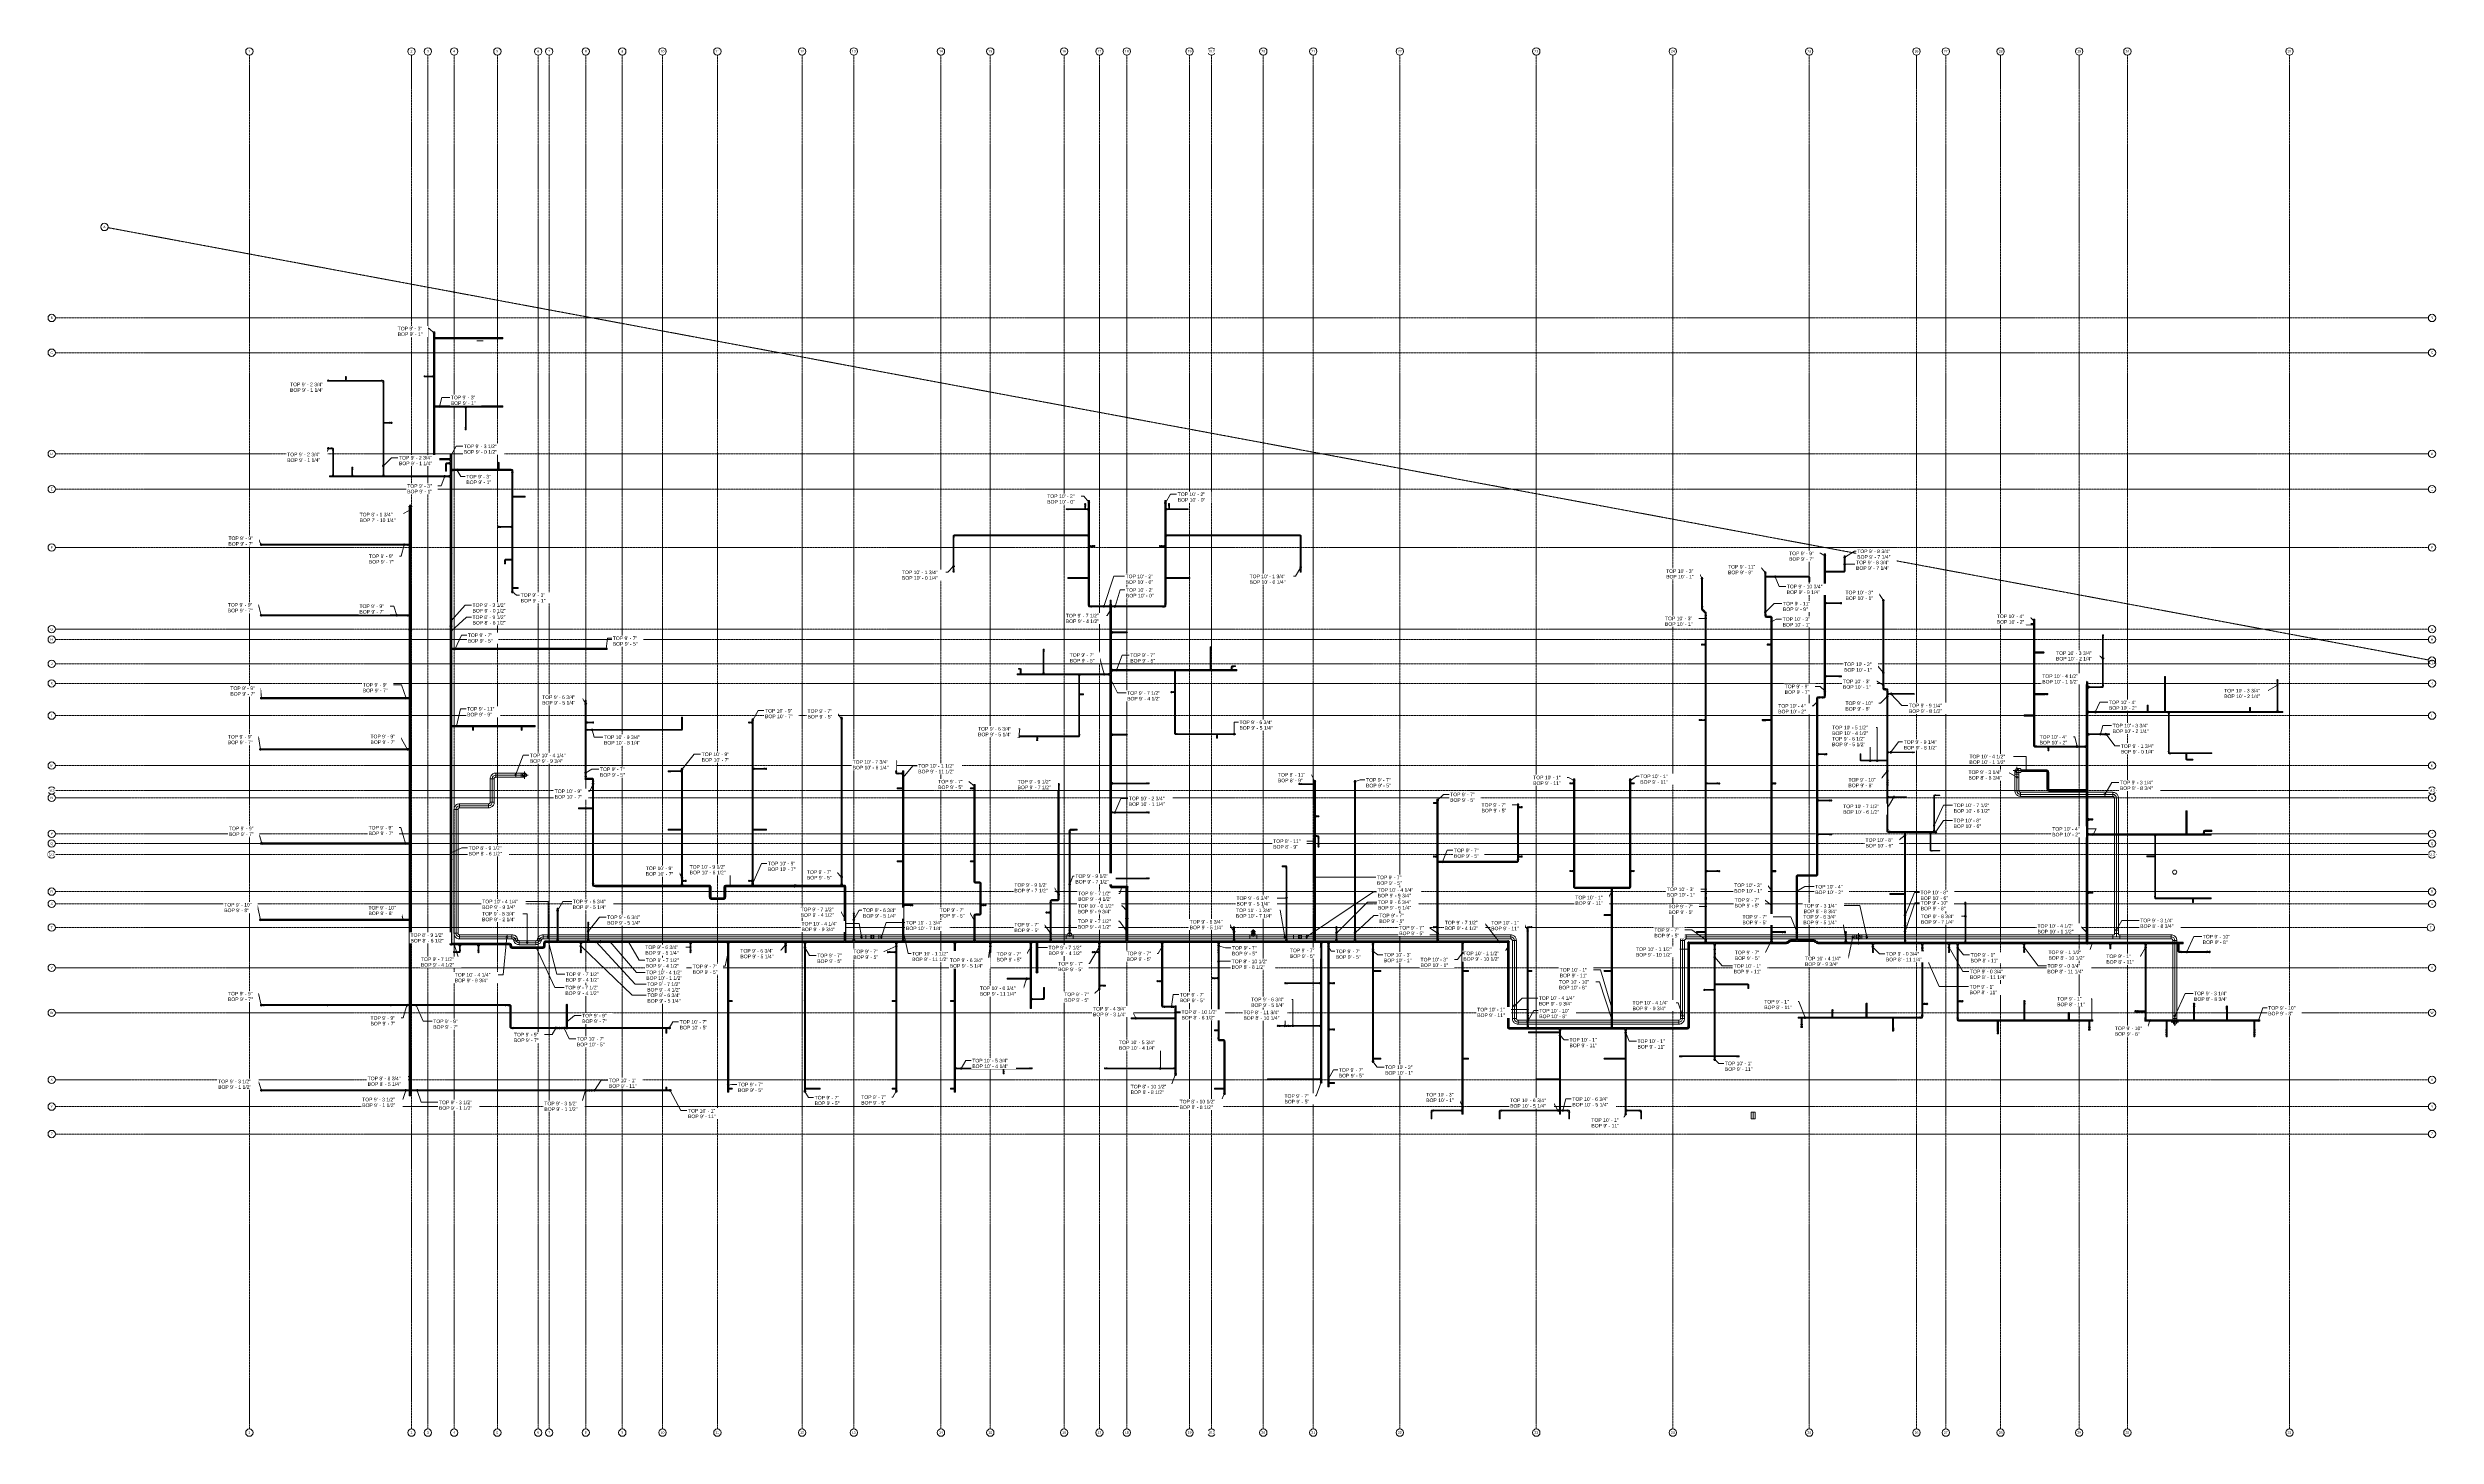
# Model space of a CAD drawing. Header units: inches. Extents: x -3679 to 241, y -496 to 1784.
import ezdxf

# ---------------------------------------------------------------- set-up
doc = ezdxf.new("R2010")
doc.units = ezdxf.units.IN
doc.header["$MEASUREMENT"] = 0
doc.linetypes.add('Grid Line', pattern=[0.875, 0.5, -0.125, 0.125, -0.125])
doc.layers.add('A-DETL', color=250, linetype='Continuous', lineweight=5, plot=False)
for name, color, linetype, lineweight in [('G-ANNO-DIMS', 251, 'Continuous', 9), ('P-PIPE', 1, 'Continuous', 9), ('P-PIPE-CNTR', 1, 'Continuous', 9), ('S-GRID', 8, 'Continuous', 9), ('S-GRID-IDEN', 8, 'Continuous', 13)]:
    doc.layers.add(name, color=color, linetype=linetype, lineweight=lineweight)
doc.styles.add('Arial', font='arial.ttf', dxfattribs={"height": 3.934132})
doc.styles.add('Arial_1', font='arial.ttf', dxfattribs={"height": 5.901198})

# ---------------------------------------------------------------- blocks, each defined once
blk = doc.blocks.new('Elbow - Welded - Generic - Standard-1121388-MAIN LEVEL')
at = {"layer": 'P-PIPE'}
for p, q in [((-6, -3.3), (-6, 3.3)), ((-6, 3.3), (-6, -3.3)), ((3.3, 6), (-3.3, 6)), ((-3.3, 6), (3.3, 6))]:
    blk.add_line(p, q, dxfattribs=at)
at = {"layer": 'P-PIPE', "flags": 128}
for points in [[(-3.3, 6), (-3.4, 5.3), (-3.7, 4.6), (-4.1, 4.1), (-4.7, 3.7), (-5.3, 3.4), (-6, 3.3)], [(-6, -3.3), (-4.7, -3.2), (-3.4, -2.9), (-2.1, -2.5), (-1, -1.9), (0.1, -1.1), (1, -0.1), (1.8, 0.9), (2.4, 2.1), (2.9, 3.3), (3.2, 4.6), (3.3, 5.9), (3.3, 6)]]:
    blk.add_lwpolyline(points, dxfattribs=at)
blk = doc.blocks.new('Elbow - Welded - Generic - Standard-V1-MAIN LEVEL')
at = {"layer": 'P-PIPE'}
blk.add_line((-713.5, 323.7), (-713.5, 323.7), dxfattribs=at)
blk.add_line((-713.5, 323.7), (-713.5, 323.7), dxfattribs=at)
at = {"layer": 'P-PIPE', "flags": 128}
for points in [[(-707.5, 327.1), (-707.6, 327.1), (-707.9, 327.1), (-708.4, 327.1), (-709, 327.1), (-709.7, 327.1), (-710.6, 327.1), (-711.6, 327.1), (-712.6, 327.1), (-713.5, 327.1)], [(-713.5, 320.4), (-712.5, 320.4), (-711.4, 320.4), (-710.5, 320.4), (-709.6, 320.4), (-708.9, 320.4), (-708.3, 320.4), (-707.9, 320.4), (-707.6, 320.4), (-707.5, 320.4)]]:
    blk.add_lwpolyline(points, dxfattribs=at)
at = {"layer": 'P-PIPE'}
for start, end in [(0, 180), (180, 0)]:
    blk.add_arc((-707.5, 323.7), 3.31, start, end, dxfattribs=at)
blk = doc.blocks.new('Elbow - Welded - Generic - Standard-V2-MAIN LEVEL')
at = {"layer": 'P-PIPE'}
blk.add_line((-701.5, 323.7), (-701.5, 323.7), dxfattribs=at)
blk.add_line((-701.5, 323.7), (-701.5, 323.7), dxfattribs=at)
at = {"layer": 'P-PIPE', "flags": 128}
for points in [[(-710.8, 323.7), (-710.8, 324.5), (-710.5, 325.3), (-710, 325.9), (-709.5, 326.4), (-708.8, 326.8), (-708, 327), (-707.5, 327.1)], [(-707.5, 320.4), (-708.3, 320.5), (-709, 320.8), (-709.7, 321.2), (-710.2, 321.8), (-710.6, 322.5), (-710.8, 323.3), (-710.8, 323.7)], [(-707.5, 327.1), (-707.4, 327.1), (-707.2, 327.1), (-706.7, 327.1), (-706.1, 327.1), (-705.3, 327.1), (-704.5, 327.1), (-703.5, 327.1), (-702.5, 327.1), (-701.5, 327.1)], [(-707.5, 327.1), (-706.8, 327), (-706, 326.7), (-705.4, 326.2), (-704.8, 325.7), (-704.5, 325), (-704.3, 324.2), (-704.2, 323.7)], [(-704.2, 323.7), (-704.3, 323), (-704.6, 322.2), (-705, 321.6), (-705.6, 321), (-706.3, 320.7), (-707.1, 320.5), (-707.5, 320.4)], [(-701.5, 320.4), (-702.6, 320.4), (-703.6, 320.4), (-704.6, 320.4), (-705.4, 320.4), (-706.2, 320.4), (-706.8, 320.4), (-707.2, 320.4), (-707.5, 320.4), (-707.5, 320.4)]]:
    blk.add_lwpolyline(points, dxfattribs=at)
at = {"layer": 'P-PIPE'}
for start, end in [(0, 180), (180, 0)]:
    blk.add_arc((-707.5, 323.7), 3.31, start, end, dxfattribs=at)
blk = doc.blocks.new('Victaulic-VicPress316-Elbow 90-45deg Style P568_P571 - Standard-1125944-MAIN LEVEL')
at = {"layer": 'P-PIPE'}
for p, q in [((-202.7, 171.6), (-202.7, 171.2)), ((-202.7, 170.9), (-202.7, 170.3)), ((-202.5, 171.6), (-202.5, 170.1)), ((-202.5, 170.2), (-202.5, 169)), ((-201.6, 170.2), (-202.5, 170.2)), ((-202.5, 170.2), (-201.6, 170.2)), ((-201.6, 171.6), (-201.6, 171.6)), ((-201.6, 171.6), (-201.6, 171.6)), ((-201.6, 171.6), (-201.6, 171.6)), ((-201.6, 171.6), (-201.6, 171.6)), ((-201.6, 171.2), (-201.6, 171.2)), ((-201.6, 171.2), (-201.6, 171.2)), ((-201.6, 170.9), (-201.6, 170.9)), ((-201.6, 170.9), (-201.6, 170.9)), ((-200.6, 170.2), (-201.6, 170.2)), ((-201.6, 170.2), (-200.6, 170.2)), ((-201.6, 169), (-201.6, 170.2)), ((-201.6, 170.1), (-201.6, 170.1)), ((-201.6, 170.1), (-201.6, 170.1)), ((-201.6, 169), (-201.6, 167)), ((-201.6, 167), (-201.6, 167)), ((-200.6, 170.1), (-200.6, 171.6)), ((-200.6, 169), (-200.6, 170.2)), ((-200.5, 171.2), (-200.5, 171.6)), ((-200.5, 170.3), (-200.5, 170.9))]:
    blk.add_line(p, q, dxfattribs=at)
at = {"layer": 'P-PIPE', "flags": 128}
for points in [[(-202.7, 170.9), (-202.8, 171), (-202.8, 171.1), (-202.7, 171.2), (-202.7, 171.2)], [(-201.6, 168.3), (-202.1, 168.2), (-202.5, 167.9), (-202.7, 167.5), (-202.8, 167), (-202.7, 166.6), (-202.5, 166.2), (-202.1, 165.9), (-201.6, 165.8), (-201.6, 165.8)], [(-202.7, 171.2), (-202.6, 171.2), (-202.3, 171.2), (-201.9, 171.2), (-201.6, 171.2)], [(-201.6, 171.2), (-202, 171.2), (-202.4, 171.2), (-202.6, 171.2), (-202.7, 171.2)], [(-202.7, 170.9), (-202.6, 170.9), (-202.3, 170.9), (-201.9, 170.9), (-201.6, 170.9)], [(-201.6, 170.9), (-202, 170.9), (-202.4, 170.9), (-202.6, 170.9), (-202.7, 170.9)], [(-202.5, 170.1), (-202.7, 170.3), (-202.7, 170.3)], [(-201.6, 168.1), (-202, 168), (-202.4, 167.7), (-202.6, 167.4), (-202.6, 166.9), (-202.5, 166.5), (-202.2, 166.2), (-201.8, 166), (-201.6, 166)], [(-202.5, 169), (-202.5, 168.4), (-202.5, 167.9), (-202.5, 167.4), (-202.5, 167.2), (-202.5, 167), (-202.5, 167)], [(-200.5, 171.2), (-200.6, 171.2), (-200.9, 171.2), (-201.3, 171.2), (-201.6, 171.2)], [(-201.6, 171.2), (-201.2, 171.2), (-200.8, 171.2), (-200.6, 171.2), (-200.5, 171.2)], [(-200.5, 170.9), (-200.6, 170.9), (-200.9, 170.9), (-201.3, 170.9), (-201.6, 170.9)], [(-201.6, 170.9), (-201.2, 170.9), (-200.8, 170.9), (-200.6, 170.9), (-200.5, 170.9)], [(-201.6, 165.8), (-201.1, 165.9), (-200.7, 166.2), (-200.5, 166.6), (-200.4, 167), (-200.5, 167.5), (-200.7, 167.9), (-201.1, 168.2), (-201.6, 168.3), (-201.6, 168.3)], [(-201.6, 166), (-201.2, 166.1), (-200.8, 166.3), (-200.6, 166.7), (-200.5, 167.1), (-200.7, 167.6), (-201, 167.9), (-201.4, 168.1), (-201.6, 168.1)], [(-200.5, 170.3), (-200.6, 170.1), (-200.6, 170.1)], [(-200.6, 167), (-200.6, 167.1), (-200.6, 167.4), (-200.6, 167.8), (-200.6, 168.4), (-200.6, 169), (-200.6, 169)], [(-200.5, 171.2), (-200.4, 171.1), (-200.4, 171), (-200.5, 170.9), (-200.5, 170.9)]]:
    blk.add_lwpolyline(points, dxfattribs=at)
at = {"layer": 'P-PIPE'}
for radius, start, end in [(1.06, 90, 270), (1.06, 90, 270), (1.06, 90, 270), (0.95, 90, 270), (0.95, 90, 270), (0.95, 90, 180), (0.95, 180, 270), (1.06, 270, 90), (1.06, 270, 90), (1.06, 270, 90), (0.95, 270, 90), (0.95, 270, 90), (0.95, 0, 90), (0.95, 270, 0)]:
    blk.add_arc((-201.6, 167), radius, start, end, dxfattribs=at)
blk = doc.blocks.new('Victaulic-VicPress316-Elbow 90-45deg Style P568_P571 - Standard-V3-MAIN LEVEL')
at = {"layer": 'P-PIPE'}
for p, q in [((-202.7, 163.7), (-202.7, 163.2)), ((-202.7, 162.9), (-202.7, 162.5)), ((-202.5, 165), (-202.5, 163.9)), ((-202.5, 164), (-202.5, 162.5)), ((-202.5, 163.9), (-201.6, 163.9)), ((-201.6, 163.9), (-202.5, 163.9)), ((-201.6, 167), (-201.6, 167)), ((-201.6, 167), (-201.6, 165)), ((-201.6, 165), (-201.6, 163.9)), ((-201.6, 164), (-201.6, 164)), ((-201.6, 164), (-201.6, 164)), ((-201.6, 163.9), (-200.6, 163.9)), ((-200.6, 163.9), (-201.6, 163.9)), ((-201.6, 163.2), (-201.6, 163.2)), ((-201.6, 163.2), (-201.6, 163.2)), ((-201.6, 162.9), (-201.6, 162.9)), ((-201.6, 162.9), (-201.6, 162.9)), ((-201.6, 162.5), (-201.6, 162.5)), ((-201.6, 162.5), (-201.6, 162.5)), ((-201.6, 162.5), (-201.6, 162.5)), ((-201.6, 162.5), (-201.6, 162.5)), ((-200.6, 163.9), (-200.6, 165)), ((-200.6, 162.5), (-200.6, 164)), ((-200.5, 163.2), (-200.5, 163.7)), ((-200.5, 162.5), (-200.5, 162.9))]:
    blk.add_line(p, q, dxfattribs=at)
at = {"layer": 'P-PIPE', "flags": 128}
for points in [[(-201.6, 168.3), (-202.1, 168.2), (-202.5, 167.9), (-202.7, 167.5), (-202.8, 167), (-202.7, 166.6), (-202.5, 166.2), (-202.1, 165.9), (-201.6, 165.8), (-201.6, 165.8)], [(-202.7, 162.9), (-202.8, 162.9), (-202.8, 163.1), (-202.7, 163.2), (-202.7, 163.2)], [(-202.7, 163.7), (-202.6, 163.9), (-202.5, 164)], [(-202.7, 163.2), (-202.6, 163.2), (-202.3, 163.2), (-201.9, 163.2), (-201.6, 163.2)], [(-201.6, 163.2), (-202, 163.2), (-202.4, 163.2), (-202.6, 163.2), (-202.7, 163.2)], [(-202.7, 162.9), (-202.6, 162.9), (-202.3, 162.9), (-201.9, 162.9), (-201.6, 162.9)], [(-201.6, 162.9), (-202, 162.9), (-202.4, 162.9), (-202.6, 162.9), (-202.7, 162.9)], [(-202.5, 167), (-202.5, 167.4), (-202.2, 167.8), (-201.8, 168), (-201.6, 168)], [(-201.6, 166.1), (-202, 166.2), (-202.3, 166.4), (-202.5, 166.8), (-202.5, 167)], [(-202.5, 165), (-202.5, 165.6), (-202.5, 166.2), (-202.5, 166.6), (-202.5, 166.9), (-202.5, 167), (-202.5, 167)], [(-201.6, 165.8), (-201.1, 165.9), (-200.7, 166.2), (-200.5, 166.6), (-200.4, 167), (-200.5, 167.5), (-200.7, 167.9), (-201.1, 168.2), (-201.6, 168.3), (-201.6, 168.3)], [(-201.6, 168), (-201.2, 167.9), (-200.9, 167.6), (-200.7, 167.3), (-200.6, 167)], [(-200.6, 167), (-200.7, 166.6), (-201, 166.3), (-201.4, 166.1), (-201.6, 166.1)], [(-200.5, 163.2), (-200.6, 163.2), (-200.9, 163.2), (-201.3, 163.2), (-201.6, 163.2)], [(-201.6, 163.2), (-201.2, 163.2), (-200.8, 163.2), (-200.6, 163.2), (-200.5, 163.2)], [(-200.5, 162.9), (-200.6, 162.9), (-200.9, 162.9), (-201.3, 162.9), (-201.6, 162.9)], [(-201.6, 162.9), (-201.2, 162.9), (-200.8, 162.9), (-200.6, 162.9), (-200.5, 162.9)], [(-200.6, 167), (-200.6, 166.9), (-200.6, 166.7), (-200.6, 166.2), (-200.6, 165.7), (-200.6, 165.1), (-200.6, 165)], [(-200.6, 164), (-200.5, 163.8), (-200.5, 163.7)], [(-200.5, 163.2), (-200.4, 163.1), (-200.4, 163), (-200.5, 162.9), (-200.5, 162.9)]]:
    blk.add_lwpolyline(points, dxfattribs=at)
at = {"layer": 'P-PIPE'}
for radius, start, end in [(1.06, 90, 270), (1.06, 90, 270), (1.06, 90, 270), (0.95, 90, 270), (0.95, 90, 270), (0.95, 90, 180), (0.95, 180, 270), (1.06, 270, 90), (1.06, 270, 90), (1.06, 270, 90), (0.95, 270, 90), (0.95, 270, 90), (0.95, 0, 90), (0.95, 270, 0)]:
    blk.add_arc((-201.6, 167), radius, start, end, dxfattribs=at)
blk = doc.blocks.new('Transition - Generic - Plumbing-CW-1126388-MAIN LEVEL')
at = {"layer": 'P-PIPE'}
for radius, start, end in [(1.3125, 0, 180), (1.3125, 180, 0), (0.8125, 0, 180), (0.8125, 180, 0)]:
    blk.add_arc((-182.12, 313.742802), radius, start, end, dxfattribs=at)
blk = doc.blocks.new('Victaulic-VicPress316-Elbow 90-45deg Style P568_P571 - Standard-V4-MAIN LEVEL')
at = {"layer": 'P-PIPE'}
for p, q in [((-4.2, 1.1), (-4.5, 1.1)), ((-4.5, 1.1), (-4.5, -1.1)), ((-4.5, -1.1), (-4.5, 1.1)), ((-3.1, 0.9), (-4.5, 0.9)), ((-4.5, -1), (-4.5, 0.9)), ((-4.5, 0.9), (-4.5, -1)), ((-4.2, -1.1), (-4.2, 1.1)), ((-4.2, 1.1), (-4.2, -1.1)), ((-3.3, 1.1), (-3.8, 1.1)), ((-3.8, -1.1), (-3.8, 1.1)), ((-3.8, 1.1), (-3.8, -1.1)), ((-2, 0.9), (-3.2, 0.9)), ((-3.2, 0), (-3.2, 0.9)), ((-3.2, 0.9), (-3.2, 0)), ((-3.1, -1), (-3.1, 0.9)), ((-3.1, 0.9), (-3.1, -1)), ((-1.1, 4.5), (-1.1, 4.2)), ((1.1, 4.5), (-1.1, 4.5)), ((-1.1, 4.5), (1.1, 4.5)), ((-1.1, 4.2), (1.1, 4.2)), ((1.1, 4.2), (-1.1, 4.2)), ((-1.1, 3.8), (-1.1, 3.3)), ((-1.1, 3.8), (1.1, 3.8)), ((1.1, 3.8), (-1.1, 3.8)), ((-1, 4.5), (-1, 3.1)), ((-1, 4.5), (0.9, 4.5)), ((0.9, 4.5), (-1, 4.5)), ((-1, 3.2), (-1, 2)), ((0, 3.2), (-1, 3.2)), ((-1, 3.2), (0, 3.2)), ((-1, 3.1), (0.9, 3.1)), ((0.9, 3.1), (-1, 3.1)), ((0, 3.2), (0.9, 3.2)), ((0.9, 3.2), (0, 3.2)), ((0, 2), (0, 3.2)), ((0.9, 3.1), (0.9, 4.5)), ((0.9, 2), (0.9, 3.2)), ((1.1, 4.2), (1.1, 4.5)), ((1.1, 3.3), (1.1, 3.8)), ((-4.5, -1), (-3.1, -1)), ((-4.5, -1.1), (-4.2, -1.1)), ((-3.8, -1.1), (-3.3, -1.1)), ((-3.2, 0), (-3.2, -1)), ((-3.2, -1), (-3.2, 0)), ((-2, 0), (-3.2, 0)), ((-3.2, -1), (-2, -1))]:
    blk.add_line(p, q, dxfattribs=at)
at = {"layer": 'P-PIPE', "flags": 128}
for points in [[(-4.2, 1.1), (-4.1, 1.2), (-3.9, 1.2), (-3.8, 1.1), (-3.8, 1.1)], [(-4.2, 1.1), (-4.2, 1), (-4.2, 0.7), (-4.2, 0.3), (-4.2, -0.1), (-4.2, -0.5), (-4.2, -0.9), (-4.2, -1), (-4.2, -1.1)], [(-4.2, -1.1), (-4.2, -1), (-4.2, -0.7), (-4.2, -0.3), (-4.2, 0.1), (-4.2, 0.5), (-4.2, 0.9), (-4.2, 1), (-4.2, 1.1)], [(-3.8, -1.1), (-3.8, -1), (-3.8, -0.7), (-3.8, -0.3), (-3.8, 0.1), (-3.8, 0.5), (-3.8, 0.9), (-3.8, 1), (-3.8, 1.1)], [(-3.8, 1.1), (-3.8, 1), (-3.8, 0.7), (-3.8, 0.3), (-3.8, -0.1), (-3.8, -0.5), (-3.8, -0.9), (-3.8, -1), (-3.8, -1.1)], [(-3.3, 1.1), (-3.1, 1), (-3.1, 0.9)], [(-1, 2), (-1, 1.6), (-1.3, 1.2), (-1.7, 1), (-2, 0.9)], [(-2, -1), (-1.3, -0.9), (-0.6, -0.6), (0, -0.1), (0.5, 0.4), (0.8, 1.1), (0.9, 1.8), (0.9, 2)], [(-1.1, 3.8), (-1.2, 3.9), (-1.2, 4.1), (-1.1, 4.2), (-1.1, 4.2)], [(1.1, 4.2), (1, 4.2), (0.7, 4.2), (0.3, 4.2), (-0.1, 4.2), (-0.5, 4.2), (-0.9, 4.2), (-1, 4.2), (-1.1, 4.2)], [(-1.1, 4.2), (-1, 4.2), (-0.7, 4.2), (-0.3, 4.2), (0.1, 4.2), (0.5, 4.2), (0.9, 4.2), (1, 4.2), (1.1, 4.2)], [(-1.1, 3.8), (-1, 3.8), (-0.7, 3.8), (-0.3, 3.8), (0.1, 3.8), (0.5, 3.8), (0.9, 3.8), (1, 3.8), (1.1, 3.8)], [(1.1, 3.8), (1, 3.8), (0.7, 3.8), (0.3, 3.8), (-0.1, 3.8), (-0.5, 3.8), (-0.9, 3.8), (-1, 3.8), (-1.1, 3.8)], [(-1, 3.1), (-1.1, 3.3), (-1.1, 3.3)], [(1.1, 3.3), (1, 3.1), (0.9, 3.1)], [(1.1, 4.2), (1.2, 4.1), (1.2, 3.9), (1.1, 3.8), (1.1, 3.8)], [(-3.8, -1.1), (-3.9, -1.2), (-4.1, -1.2), (-4.2, -1.1), (-4.2, -1.1)], [(-3.1, -1), (-3.3, -1.1), (-3.3, -1.1)]]:
    blk.add_lwpolyline(points, dxfattribs=at)
at = {"layer": 'P-PIPE'}
blk.add_arc((-2, 2), 2.02, 270, 0, dxfattribs=at)
blk = doc.blocks.new('Elbow - Welded - Generic - Standard-1127339-MAIN LEVEL')
at = {"layer": 'P-PIPE'}
blk.add_line((-332, 316.3), (-332, 316.3), dxfattribs=at)
blk.add_line((-332, 316.3), (-332, 316.3), dxfattribs=at)
at = {"layer": 'P-PIPE', "flags": 128}
for points in [[(-333.4, 316.3), (-333.4, 315.6), (-333.4, 315), (-333.4, 314.4), (-333.4, 314), (-333.4, 313.8), (-333.4, 313.7)], [(-330.6, 313.7), (-330.6, 313.8), (-330.6, 314.1), (-330.6, 314.5), (-330.6, 315.1), (-330.6, 315.7), (-330.6, 316.3)]]:
    blk.add_lwpolyline(points, dxfattribs=at)
at = {"layer": 'P-PIPE'}
for start, end in [(90, 270), (270, 90)]:
    blk.add_arc((-332, 313.7), 1.44, start, end, dxfattribs=at)
blk = doc.blocks.new('Victaulic-VicPress316-Elbow 90-45deg Style P568_P571 - Standard-523083-MAIN LEVEL')
at = {"layer": 'P-PIPE'}
for p, q in [((-436.2, 302.5), (-436.2, 302.2)), ((-436.2, 301.9), (-436.2, 301.4)), ((-436.1, 302.5), (-436.1, 301.2)), ((-436.1, 301.3), (-436.1, 300.4)), ((-436.1, 301.3), (-435.4, 301.3)), ((-435.4, 301.3), (-436.1, 301.3)), ((-435.4, 302.5), (-435.4, 302.5)), ((-435.4, 302.5), (-435.4, 302.5)), ((-435.4, 302.5), (-435.4, 302.5)), ((-435.4, 302.5), (-435.4, 302.5)), ((-435.4, 302.2), (-435.4, 302.2)), ((-435.4, 302.2), (-435.4, 302.2)), ((-435.4, 301.9), (-435.4, 301.9)), ((-435.4, 301.9), (-435.4, 301.9)), ((-435.4, 301.3), (-434.7, 301.3)), ((-434.7, 301.3), (-435.4, 301.3)), ((-435.4, 300.4), (-435.4, 301.3)), ((-435.4, 301.2), (-435.4, 301.2)), ((-435.4, 301.2), (-435.4, 301.2)), ((-435.4, 299), (-435.4, 300.4)), ((-435.4, 299), (-435.4, 299)), ((-434.7, 301.2), (-434.7, 302.5)), ((-434.7, 300.4), (-434.7, 301.3)), ((-434.6, 302.2), (-434.6, 302.5)), ((-434.6, 301.4), (-434.6, 301.9))]:
    blk.add_line(p, q, dxfattribs=at)
at = {"layer": 'P-PIPE', "flags": 128}
for points in [[(-436.2, 301.9), (-436.3, 302), (-436.3, 302.1), (-436.2, 302.2), (-436.2, 302.2)], [(-435.4, 299.9), (-435.8, 299.8), (-436.1, 299.6), (-436.3, 299.2), (-436.3, 298.8), (-436.1, 298.4), (-435.8, 298.2), (-435.4, 298.1)], [(-436.2, 302.2), (-436.1, 302.2), (-435.8, 302.2), (-435.5, 302.2), (-435.4, 302.2)], [(-435.4, 302.2), (-435.8, 302.2), (-436, 302.2), (-436.2, 302.2), (-436.2, 302.2)], [(-436.2, 301.9), (-436.1, 301.9), (-435.8, 301.9), (-435.5, 301.9), (-435.4, 301.9)], [(-435.4, 301.9), (-435.8, 301.9), (-436, 301.9), (-436.2, 301.9), (-436.2, 301.9)], [(-436.1, 301.2), (-436.2, 301.4), (-436.2, 301.4)], [(-435.4, 299.8), (-435.8, 299.7), (-436, 299.4), (-436.2, 299.1), (-436.1, 298.7), (-435.9, 298.4), (-435.5, 298.2), (-435.4, 298.2)], [(-436.1, 300.4), (-436.1, 299.9), (-436.1, 299.5), (-436.1, 299.2), (-436.1, 299), (-436.1, 299)], [(-434.6, 302.2), (-434.7, 302.2), (-435, 302.2), (-435.3, 302.2), (-435.4, 302.2)], [(-435.4, 302.2), (-435, 302.2), (-434.8, 302.2), (-434.6, 302.2), (-434.6, 302.2)], [(-434.6, 301.9), (-434.7, 301.9), (-435, 301.9), (-435.3, 301.9), (-435.4, 301.9)], [(-435.4, 301.9), (-435, 301.9), (-434.8, 301.9), (-434.6, 301.9), (-434.6, 301.9)], [(-435.4, 298.1), (-435, 298.2), (-434.7, 298.4), (-434.5, 298.8), (-434.5, 299.2), (-434.7, 299.6), (-435, 299.8), (-435.4, 299.9)], [(-435.4, 298.2), (-435, 298.3), (-434.8, 298.6), (-434.6, 298.9), (-434.7, 299.3), (-434.9, 299.6), (-435.3, 299.8), (-435.4, 299.8)], [(-434.6, 301.4), (-434.7, 301.2), (-434.7, 301.2)], [(-434.7, 299), (-434.7, 299.1), (-434.7, 299.4), (-434.7, 299.8), (-434.7, 300.2), (-434.7, 300.4)], [(-434.6, 302.2), (-434.5, 302.1), (-434.5, 302), (-434.6, 301.9), (-434.6, 301.9)]]:
    blk.add_lwpolyline(points, dxfattribs=at)
at = {"layer": 'P-PIPE'}
for radius, start, end in [(0.767, 90, 270), (0.767, 90, 270), (0.767, 90, 270), (0.657, 90, 270), (0.657, 90, 270), (0.657, 90, 180), (0.657, 180, 270), (0.767, 270, 90), (0.767, 270, 90), (0.767, 270, 90), (0.658, 270, 90), (0.658, 270, 90), (0.658, 0, 90), (0.658, 270, 0)]:
    blk.add_arc((-435.4, 299), radius, start, end, dxfattribs=at)
blk = doc.blocks.new('Victaulic-VicPress316-Elbow 90-45deg Style P568_P571 - Standard-V5-MAIN LEVEL')
at = {"layer": 'P-PIPE'}
for p, q in [((-559.3, 302.5), (-559.3, 302.2)), ((-559.3, 301.9), (-559.3, 301.4)), ((-559.2, 302.5), (-559.2, 301.2)), ((-559.2, 301.3), (-559.2, 300.4)), ((-558.6, 301.3), (-559.2, 301.3)), ((-559.2, 301.3), (-558.6, 301.3)), ((-558.6, 302.5), (-558.6, 302.5)), ((-558.6, 302.5), (-558.6, 302.5)), ((-558.6, 302.5), (-558.6, 302.5)), ((-558.6, 302.5), (-558.6, 302.5)), ((-558.6, 302.2), (-558.6, 302.2)), ((-558.6, 302.2), (-558.6, 302.2)), ((-558.6, 301.9), (-558.6, 301.9)), ((-558.6, 301.9), (-558.6, 301.9)), ((-557.9, 301.3), (-558.6, 301.3)), ((-558.6, 301.3), (-557.9, 301.3)), ((-558.6, 300.4), (-558.6, 301.3)), ((-558.6, 301.2), (-558.6, 301.2)), ((-558.6, 301.2), (-558.6, 301.2)), ((-558.6, 300.4), (-558.6, 299)), ((-558.6, 299), (-558.6, 299)), ((-557.9, 301.2), (-557.9, 302.5)), ((-557.9, 300.4), (-557.9, 301.3)), ((-557.8, 302.2), (-557.8, 302.5)), ((-557.8, 301.4), (-557.8, 301.9))]:
    blk.add_line(p, q, dxfattribs=at)
at = {"layer": 'P-PIPE', "flags": 128}
for points in [[(-559.3, 301.9), (-559.4, 302), (-559.5, 302.1), (-559.3, 302.2), (-559.3, 302.2)], [(-558.6, 299.9), (-559, 299.8), (-559.3, 299.6), (-559.5, 299.2), (-559.4, 298.8), (-559.3, 298.4), (-558.9, 298.2), (-558.6, 298.1)], [(-559.3, 302.2), (-559.2, 302.2), (-559, 302.2), (-558.6, 302.2), (-558.6, 302.2)], [(-558.6, 302.2), (-558.9, 302.2), (-559.2, 302.2), (-559.3, 302.2), (-559.3, 302.2)], [(-559.3, 301.9), (-559.2, 301.9), (-559, 301.9), (-558.6, 301.9), (-558.6, 301.9)], [(-558.6, 301.9), (-558.9, 301.9), (-559.2, 301.9), (-559.3, 301.9), (-559.3, 301.9)], [(-559.2, 301.2), (-559.3, 301.4), (-559.3, 301.4)], [(-558.6, 299.8), (-558.9, 299.7), (-559.2, 299.4), (-559.3, 299.1), (-559.3, 298.7), (-559, 298.4), (-558.7, 298.2), (-558.6, 298.2)], [(-559.2, 300.4), (-559.2, 299.9), (-559.2, 299.5), (-559.2, 299.2), (-559.2, 299), (-559.2, 299)], [(-557.8, 302.2), (-557.9, 302.2), (-558.1, 302.2), (-558.5, 302.2), (-558.6, 302.2)], [(-558.6, 302.2), (-558.2, 302.2), (-557.9, 302.2), (-557.8, 302.2), (-557.8, 302.2)], [(-557.8, 301.9), (-557.9, 301.9), (-558.1, 301.9), (-558.5, 301.9), (-558.6, 301.9)], [(-558.6, 301.9), (-558.2, 301.9), (-557.9, 301.9), (-557.8, 301.9), (-557.8, 301.9)], [(-558.6, 298.1), (-558.2, 298.2), (-557.8, 298.4), (-557.7, 298.8), (-557.7, 299.2), (-557.9, 299.6), (-558.2, 299.8), (-558.6, 299.9)], [(-558.6, 298.2), (-558.2, 298.3), (-557.9, 298.6), (-557.8, 298.9), (-557.9, 299.3), (-558.1, 299.6), (-558.4, 299.8), (-558.6, 299.8)], [(-557.8, 301.4), (-557.9, 301.2), (-557.9, 301.2)], [(-557.9, 299), (-557.9, 299.1), (-557.9, 299.4), (-557.9, 299.8), (-557.9, 300.2), (-557.9, 300.4)], [(-557.8, 302.2), (-557.7, 302.1), (-557.7, 302), (-557.8, 301.9), (-557.8, 301.9)]]:
    blk.add_lwpolyline(points, dxfattribs=at)
at = {"layer": 'P-PIPE'}
for radius, start, end in [(0.767, 90, 270), (0.767, 90, 270), (0.767, 90, 270), (0.658, 90, 270), (0.658, 90, 270), (0.658, 90, 180), (0.658, 180, 270), (0.767, 270, 90), (0.767, 270, 90), (0.767, 270, 90), (0.658, 270, 90), (0.658, 270, 90), (0.658, 0, 90), (0.658, 270, 0)]:
    blk.add_arc((-558.6, 299), radius, start, end, dxfattribs=at)
blk = doc.blocks.new('Elbow - Welded - Generic - Standard-V6-MAIN LEVEL')
at = {"layer": 'P-PIPE'}
blk.add_line((-704.9, 313.7), (-704.9, 313.7), dxfattribs=at)
blk.add_line((-704.9, 313.7), (-704.9, 313.7), dxfattribs=at)
at = {"layer": 'P-PIPE', "flags": 128}
for points in [[(-708.9, 313.7), (-708.8, 314.3), (-708.5, 314.7), (-708.1, 315), (-707.6, 315.2), (-707.5, 315.2)], [(-707.5, 312.3), (-708, 312.4), (-708.4, 312.7), (-708.7, 313.1), (-708.9, 313.6), (-708.9, 313.7)], [(-707.5, 315.2), (-707.4, 315.2), (-707.1, 315.2), (-706.7, 315.2), (-706.1, 315.2), (-705.5, 315.2), (-704.9, 315.2)], [(-707.5, 315.2), (-707, 315.1), (-706.5, 314.8), (-706.2, 314.4), (-706, 313.9), (-706, 313.7)], [(-706, 313.7), (-706.1, 313.2), (-706.4, 312.8), (-706.8, 312.5), (-707.3, 312.3), (-707.5, 312.3)], [(-704.9, 312.3), (-705.6, 312.3), (-706.3, 312.3), (-706.8, 312.3), (-707.2, 312.3), (-707.4, 312.3), (-707.5, 312.3)]]:
    blk.add_lwpolyline(points, dxfattribs=at)
at = {"layer": 'P-PIPE'}
for start, end in [(0, 180), (180, 0)]:
    blk.add_arc((-707.5, 313.7), 1.44, start, end, dxfattribs=at)
blk = doc.blocks.new('Victaulic-VicPress316-Elbow 90-45deg Style P568_P571 - Standard-V7-MAIN LEVEL')
at = {"layer": 'P-PIPE'}
for p, q in [((-3.2, 0.8), (-3.5, 0.8)), ((-3.5, 0.8), (-3.5, -0.8)), ((-3.5, -0.8), (-3.5, 0.8)), ((-2.2, 0.7), (-3.5, 0.7)), ((-3.5, -0.7), (-3.5, 0.7)), ((-3.5, 0.7), (-3.5, -0.7)), ((-3.2, -0.8), (-3.2, 0.8)), ((-3.2, 0.8), (-3.2, -0.8)), ((-2.4, 0.8), (-2.9, 0.8)), ((-2.9, -0.8), (-2.9, 0.8)), ((-2.9, 0.8), (-2.9, -0.8)), ((-1.4, 0.7), (-2.3, 0.7)), ((-2.3, 0), (-2.3, 0.7)), ((-2.3, 0.7), (-2.3, 0)), ((-2.2, -0.7), (-2.2, 0.7)), ((-2.2, 0.7), (-2.2, -0.7)), ((-0.8, 3.5), (-0.8, 3.2)), ((0.8, 3.5), (-0.8, 3.5)), ((-0.8, 3.5), (0.8, 3.5)), ((-0.8, 3.2), (0.8, 3.2)), ((0.8, 3.2), (-0.8, 3.2)), ((-0.8, 2.9), (-0.8, 2.4)), ((-0.8, 2.9), (0.8, 2.9)), ((0.8, 2.9), (-0.8, 2.9)), ((-0.7, 3.5), (-0.7, 2.2)), ((-0.7, 3.5), (0.7, 3.5)), ((0.7, 3.5), (-0.7, 3.5)), ((-0.7, 2.3), (-0.7, 1.4)), ((0, 2.3), (-0.7, 2.3)), ((-0.7, 2.3), (0, 2.3)), ((-0.7, 2.2), (0.7, 2.2)), ((0.7, 2.2), (-0.7, 2.2)), ((0, 2.3), (0.7, 2.3)), ((0.7, 2.3), (0, 2.3)), ((0, 1.4), (0, 2.3)), ((0.7, 2.2), (0.7, 3.5)), ((0.7, 1.4), (0.7, 2.3)), ((0.8, 3.2), (0.8, 3.5)), ((0.8, 2.4), (0.8, 2.9)), ((-3.5, -0.7), (-2.2, -0.7)), ((-3.5, -0.8), (-3.2, -0.8)), ((-2.9, -0.8), (-2.4, -0.8)), ((-2.3, 0), (-2.3, -0.7)), ((-2.3, -0.7), (-2.3, 0)), ((-1.4, 0), (-2.3, 0)), ((-2.3, -0.7), (-1.4, -0.7))]:
    blk.add_line(p, q, dxfattribs=at)
at = {"layer": 'P-PIPE', "flags": 128}
for points in [[(-3.2, 0.8), (-3.1, 0.9), (-3, 0.9), (-2.9, 0.8), (-2.9, 0.8)], [(-3.2, 0.8), (-3.2, 0.7), (-3.2, 0.4), (-3.2, 0.1), (-3.2, -0.3), (-3.2, -0.6), (-3.2, -0.8), (-3.2, -0.8)], [(-3.2, -0.8), (-3.2, -0.7), (-3.2, -0.4), (-3.2, -0.1), (-3.2, 0.3), (-3.2, 0.6), (-3.2, 0.8), (-3.2, 0.8)], [(-2.9, -0.8), (-2.9, -0.7), (-2.9, -0.4), (-2.9, -0.1), (-2.9, 0.3), (-2.9, 0.6), (-2.9, 0.8), (-2.9, 0.8)], [(-2.9, 0.8), (-2.9, 0.7), (-2.9, 0.4), (-2.9, 0.1), (-2.9, -0.3), (-2.9, -0.6), (-2.9, -0.8), (-2.9, -0.8)], [(-2.4, 0.8), (-2.2, 0.7), (-2.2, 0.7)], [(-0.7, 1.4), (-0.7, 1), (-1, 0.8), (-1.4, 0.7), (-1.4, 0.7)], [(-1.4, -0.7), (-0.8, -0.6), (-0.2, -0.3), (0.2, 0.1), (0.5, 0.7), (0.7, 1.3), (0.7, 1.4)], [(-0.8, 2.9), (-0.9, 3), (-0.9, 3.1), (-0.8, 3.2), (-0.8, 3.2)], [(0.8, 3.2), (0.7, 3.2), (0.4, 3.2), (0.1, 3.2), (-0.3, 3.2), (-0.6, 3.2), (-0.8, 3.2), (-0.8, 3.2)], [(-0.8, 3.2), (-0.7, 3.2), (-0.4, 3.2), (-0.1, 3.2), (0.3, 3.2), (0.6, 3.2), (0.8, 3.2), (0.8, 3.2)], [(-0.8, 2.9), (-0.7, 2.9), (-0.4, 2.9), (-0.1, 2.9), (0.3, 2.9), (0.6, 2.9), (0.8, 2.9), (0.8, 2.9)], [(0.8, 2.9), (0.7, 2.9), (0.4, 2.9), (0.1, 2.9), (-0.3, 2.9), (-0.6, 2.9), (-0.8, 2.9), (-0.8, 2.9)], [(-0.7, 2.2), (-0.8, 2.4), (-0.8, 2.4)], [(0.8, 2.4), (0.7, 2.2), (0.7, 2.2)], [(0.8, 3.2), (0.9, 3.1), (0.9, 3), (0.8, 2.9), (0.8, 2.9)], [(-2.9, -0.8), (-3, -0.9), (-3.1, -0.9), (-3.2, -0.8), (-3.2, -0.8)], [(-2.2, -0.7), (-2.4, -0.8), (-2.4, -0.8)]]:
    blk.add_lwpolyline(points, dxfattribs=at)
at = {"layer": 'P-PIPE'}
blk.add_arc((-1.4, 1.4), 1.39, 270, 0, dxfattribs=at)
blk = doc.blocks.new('Elbow - Welded - Generic - Standard-V8-MAIN LEVEL')
at = {"layer": 'P-PIPE'}
for p, q in [((-2.5, -1.4), (-2.5, 1.4)), ((-2.5, 1.4), (-2.5, -1.4)), ((1.4, 2.5), (-1.4, 2.5)), ((-1.4, 2.5), (1.4, 2.5))]:
    blk.add_line(p, q, dxfattribs=at)
at = {"layer": 'P-PIPE', "flags": 128}
for points in [[(-1.4, 2.5), (-1.5, 2.1), (-1.8, 1.7), (-2.2, 1.5), (-2.5, 1.4)], [(-2.5, -1.4), (-1.7, -1.3), (-0.9, -1.1), (-0.1, -0.6), (0.5, 0), (1, 0.7), (1.3, 1.5), (1.4, 2.3), (1.4, 2.5)]]:
    blk.add_lwpolyline(points, dxfattribs=at)
blk = doc.blocks.new('Transition - Generic - Plumbing-CW-1127470-MAIN LEVEL')
at = {"layer": 'P-PIPE'}
for radius, start, end in [(1.3125, 0, 180), (1.3125, 180, 0), (0.5625, 0, 180), (0.5625, 180, 0)]:
    blk.add_arc((-531.75, 313.742802), radius, start, end, dxfattribs=at)
blk = doc.blocks.new('Victaulic-VicPress316-Elbow 90-45deg Style P568_P571 - Standard-530918-MAIN LEVEL')
at = {"layer": 'P-PIPE'}
for p, q in [((-618.6, 723.3), (-618.8, 723.3)), ((-617.6, 723.2), (-618.8, 723.2)), ((-618.8, 722.8), (-618.8, 722.8)), ((-618.8, 722.8), (-618.8, 722.8)), ((-618.8, 722.8), (-618.8, 722.8)), ((-618.8, 722.8), (-618.8, 722.8)), ((-618.8, 722.4), (-617.6, 722.4)), ((-618.8, 722.3), (-618.6, 722.3)), ((-618.6, 722.8), (-618.6, 722.8)), ((-618.6, 722.8), (-618.6, 722.8)), ((-617.8, 723.3), (-618.3, 723.3)), ((-618.3, 722.8), (-618.3, 722.8)), ((-618.3, 722.8), (-618.3, 722.8)), ((-618.3, 722.3), (-617.8, 722.3)), ((-617.8, 723.3), (-617.6, 723.2)), ((-617.6, 722.4), (-617.8, 722.3)), ((-617.1, 723.2), (-617.7, 723.2)), ((-617.7, 723.2), (-617.7, 722.8)), ((-617.7, 722.8), (-617.7, 723.2)), ((-617.7, 722.8), (-617.7, 722.4)), ((-617.7, 722.4), (-617.7, 722.8)), ((-617.1, 722.8), (-617.7, 722.8)), ((-617.7, 722.4), (-617.1, 722.4)), ((-617.6, 722.8), (-617.6, 722.8)), ((-617.6, 722.8), (-617.6, 722.8)), ((-617.1, 722.8), (-616.2, 722.8)), ((-616.2, 722.8), (-616.2, 722.8))]:
    blk.add_line(p, q, dxfattribs=at)
at = {"layer": 'P-PIPE', "flags": 128}
for points in [[(-618.6, 723.3), (-618.5, 723.4), (-618.4, 723.4), (-618.3, 723.3), (-618.3, 723.3)], [(-618.6, 723.3), (-618.6, 723.2), (-618.6, 723), (-618.6, 722.8)], [(-618.6, 722.8), (-618.6, 723.1), (-618.6, 723.3), (-618.6, 723.3)], [(-618.6, 722.3), (-618.6, 722.4), (-618.6, 722.6), (-618.6, 722.8)], [(-618.6, 722.8), (-618.6, 722.5), (-618.6, 722.3), (-618.6, 722.3)], [(-618.3, 722.3), (-618.4, 722.2), (-618.5, 722.2), (-618.5, 722.3), (-618.6, 722.3)], [(-618.3, 723.3), (-618.3, 723.2), (-618.3, 723), (-618.3, 722.8)], [(-618.3, 722.8), (-618.3, 723.1), (-618.3, 723.3), (-618.3, 723.3)], [(-618.3, 722.3), (-618.3, 722.4), (-618.3, 722.6), (-618.3, 722.8)], [(-618.3, 722.8), (-618.3, 722.5), (-618.3, 722.3), (-618.3, 722.3)], [(-616.2, 723.2), (-616.3, 723.2), (-616.5, 723.2), (-616.9, 723.2), (-617.1, 723.2)], [(-617.1, 722.4), (-616.7, 722.4), (-616.4, 722.4), (-616.2, 722.4), (-616.2, 722.4)], [(-615.6, 722.8), (-615.7, 723.1), (-615.9, 723.3), (-616.2, 723.4), (-616.6, 723.3), (-616.8, 723), (-616.8, 722.8)], [(-616.8, 722.8), (-616.7, 722.5), (-616.5, 722.2), (-616.1, 722.2), (-615.8, 722.3), (-615.6, 722.6), (-615.6, 722.8)], [(-615.7, 722.8), (-615.8, 723.1), (-616, 723.3), (-616.3, 723.3), (-616.6, 723.1), (-616.7, 722.8), (-616.7, 722.8)], [(-616.7, 722.8), (-616.6, 722.5), (-616.4, 722.3), (-616.1, 722.3), (-615.8, 722.5), (-615.7, 722.7), (-615.7, 722.8)]]:
    blk.add_lwpolyline(points, dxfattribs=at)
at = {"layer": 'P-PIPE'}
for radius, start, end in [(0.503, 0, 180), (0.503, 0, 180), (0.503, 0, 180), (0.503, 180, 0), (0.503, 180, 0), (0.503, 180, 0), (0.42, 0, 180), (0.42, 0, 180), (0.42, 90, 180), (0.42, 180, 0), (0.42, 180, 0), (0.42, 180, 270), (0.42, 0, 90), (0.42, 270, 0)]:
    blk.add_arc((-616.2, 722.8), radius, start, end, dxfattribs=at)
blk = doc.blocks.new('Victaulic-VicPress316-Elbow 90-45deg Style P568_P571 - Standard-V9-MAIN LEVEL')
at = {"layer": 'P-PIPE'}
for p, q in [((-704.5, 622.1), (-704.4, 622.3)), ((-704.5, 622.1), (-704.5, 621.6)), ((-704.5, 621.4), (-704.5, 621.1)), ((-704.4, 622.9), (-704.4, 622.2)), ((-704.4, 622.3), (-704.4, 621.1)), ((-704, 622.2), (-704.4, 622.2)), ((-704.4, 622.2), (-704, 622.2)), ((-704, 623.7), (-704, 623.7)), ((-704, 623.7), (-704, 622.9)), ((-704, 622.9), (-704, 622.2)), ((-704, 622.3), (-704, 622.3)), ((-704, 622.3), (-704, 622.3)), ((-703.6, 622.2), (-704, 622.2)), ((-704, 622.2), (-703.6, 622.2)), ((-704, 621.6), (-704, 621.6)), ((-704, 621.6), (-704, 621.6)), ((-704, 621.4), (-704, 621.4)), ((-704, 621.4), (-704, 621.4)), ((-704, 621.1), (-704, 621.1)), ((-704, 621.1), (-704, 621.1)), ((-704, 621.1), (-704, 621.1)), ((-704, 621.1), (-704, 621.1)), ((-703.6, 622.2), (-703.6, 622.9)), ((-703.6, 622.3), (-703.5, 622.1)), ((-703.6, 621.1), (-703.6, 622.3)), ((-703.5, 621.6), (-703.5, 622.1)), ((-703.5, 621.1), (-703.5, 621.4))]:
    blk.add_line(p, q, dxfattribs=at)
at = {"layer": 'P-PIPE', "flags": 128}
for points in [[(-704, 624.4), (-704.3, 624.3), (-704.5, 624), (-704.6, 623.7), (-704.5, 623.4), (-704.2, 623.2), (-704, 623.1)], [(-704.5, 621.4), (-704.6, 621.4), (-704.6, 621.5), (-704.5, 621.6), (-704.5, 621.6)], [(-704, 624.2), (-704.3, 624.2), (-704.5, 623.9), (-704.5, 623.6), (-704.3, 623.4), (-704, 623.2), (-704, 623.2)], [(-704.5, 621.6), (-704.4, 621.6), (-704.2, 621.6), (-704, 621.6)], [(-704, 621.6), (-704.3, 621.6), (-704.5, 621.6), (-704.5, 621.6)], [(-704.5, 621.4), (-704.4, 621.4), (-704.2, 621.4), (-704, 621.4)], [(-704, 621.4), (-704.3, 621.4), (-704.5, 621.4), (-704.5, 621.4)], [(-704.4, 623.7), (-704.4, 623.7), (-704.4, 623.4), (-704.4, 623), (-704.4, 622.9)], [(-704, 623.1), (-703.7, 623.2), (-703.5, 623.5), (-703.4, 623.8), (-703.5, 624.1), (-703.8, 624.3), (-704, 624.4)], [(-704, 623.2), (-703.7, 623.3), (-703.5, 623.6), (-703.5, 623.9), (-703.7, 624.1), (-704, 624.2), (-704, 624.2)], [(-703.5, 621.6), (-703.6, 621.6), (-703.8, 621.6), (-704, 621.6)], [(-704, 621.6), (-703.7, 621.6), (-703.5, 621.6), (-703.5, 621.6)], [(-703.5, 621.4), (-703.6, 621.4), (-703.8, 621.4), (-704, 621.4)], [(-704, 621.4), (-703.7, 621.4), (-703.5, 621.4), (-703.5, 621.4)], [(-703.6, 622.9), (-703.6, 623.2), (-703.6, 623.6), (-703.6, 623.7), (-703.6, 623.7)], [(-703.5, 621.6), (-703.4, 621.6), (-703.4, 621.4), (-703.5, 621.4), (-703.5, 621.4)]]:
    blk.add_lwpolyline(points, dxfattribs=at)
at = {"layer": 'P-PIPE'}
for radius, start, end in [(0.503, 90, 270), (0.503, 90, 270), (0.503, 90, 270), (0.42, 90, 270), (0.42, 90, 270), (0.42, 90, 180), (0.42, 180, 270), (0.503, 270, 90), (0.503, 270, 90), (0.503, 270, 90), (0.42, 270, 90), (0.42, 270, 90), (0.42, 0, 90), (0.42, 270, 0)]:
    blk.add_arc((-704, 623.7), radius, start, end, dxfattribs=at)
blk = doc.blocks.new('Victaulic-VicPress316-Elbow 90-45deg Style P568_P571 - Standard-V10-MAIN LEVEL')
at = {"layer": 'P-PIPE'}
for p, q in [((-2.4, 0.5), (-2.6, 0.5)), ((-2.6, 0.5), (-2.6, -0.5)), ((-2.6, -0.5), (-2.6, 0.5)), ((-1.4, 0.4), (-2.6, 0.4)), ((-2.6, -0.4), (-2.6, 0.4)), ((-2.6, 0.4), (-2.6, -0.4)), ((-2.4, -0.5), (-2.4, 0.5)), ((-2.4, 0.5), (-2.4, -0.5)), ((-1.6, 0.5), (-2.1, 0.5)), ((-2.1, -0.5), (-2.1, 0.5)), ((-2.1, 0.5), (-2.1, -0.5)), ((-1.6, 0.5), (-1.4, 0.4)), ((-0.9, 0.4), (-1.5, 0.4)), ((-1.5, 0), (-1.5, 0.4)), ((-1.5, 0.4), (-1.5, 0)), ((-1.4, -0.4), (-1.4, 0.4)), ((-1.4, 0.4), (-1.4, -0.4)), ((-0.5, 2.6), (-0.5, 2.4)), ((0.5, 2.6), (-0.5, 2.6)), ((-0.5, 2.6), (0.5, 2.6)), ((-0.5, 2.4), (0.5, 2.4)), ((0.5, 2.4), (-0.5, 2.4)), ((-0.5, 2.1), (-0.5, 1.6)), ((-0.5, 2.1), (0.5, 2.1)), ((0.5, 2.1), (-0.5, 2.1)), ((-0.4, 1.4), (-0.5, 1.6)), ((-0.4, 2.6), (-0.4, 1.4)), ((-0.4, 2.6), (0.4, 2.6)), ((0.4, 2.6), (-0.4, 2.6)), ((-0.4, 1.5), (-0.4, 0.9)), ((0, 1.5), (-0.4, 1.5)), ((-0.4, 1.5), (0, 1.5)), ((-0.4, 1.4), (0.4, 1.4)), ((0.4, 1.4), (-0.4, 1.4)), ((0, 1.5), (0.4, 1.5)), ((0.4, 1.5), (0, 1.5)), ((0, 0.9), (0, 1.5)), ((0.4, 1.4), (0.4, 2.6)), ((0.5, 1.6), (0.4, 1.4)), ((0.4, 0.9), (0.4, 1.5)), ((0.5, 2.4), (0.5, 2.6)), ((0.5, 1.6), (0.5, 2.1)), ((-2.6, -0.4), (-1.4, -0.4)), ((-2.6, -0.5), (-2.4, -0.5)), ((-2.1, -0.5), (-1.6, -0.5)), ((-1.4, -0.4), (-1.6, -0.5)), ((-1.5, 0), (-1.5, -0.4)), ((-1.5, -0.4), (-1.5, 0)), ((-0.9, 0), (-1.5, 0)), ((-1.5, -0.4), (-0.9, -0.4))]:
    blk.add_line(p, q, dxfattribs=at)
at = {"layer": 'P-PIPE', "flags": 128}
for points in [[(-2.4, 0.5), (-2.3, 0.6), (-2.2, 0.6), (-2.1, 0.5), (-2.1, 0.5)], [(-2.4, 0.5), (-2.4, 0.4), (-2.4, 0.2), (-2.4, -0.1), (-2.4, -0.4), (-2.4, -0.5), (-2.4, -0.5)], [(-2.4, -0.5), (-2.4, -0.4), (-2.4, -0.2), (-2.4, 0.1), (-2.4, 0.4), (-2.4, 0.5), (-2.4, 0.5)], [(-2.1, -0.5), (-2.1, -0.4), (-2.1, -0.2), (-2.1, 0.1), (-2.1, 0.4), (-2.1, 0.5), (-2.1, 0.5)], [(-2.1, 0.5), (-2.1, 0.4), (-2.1, 0.2), (-2.1, -0.1), (-2.1, -0.4), (-2.1, -0.5), (-2.1, -0.5)], [(-0.4, 0.9), (-0.5, 0.6), (-0.7, 0.4), (-0.9, 0.4)], [(-0.9, -0.4), (-0.4, -0.3), (0, -0.1), (0.3, 0.3), (0.4, 0.8), (0.4, 0.9)], [(-0.5, 2.1), (-0.6, 2.2), (-0.6, 2.3), (-0.5, 2.4), (-0.5, 2.4)], [(0.5, 2.4), (0.4, 2.4), (0.2, 2.4), (-0.1, 2.4), (-0.4, 2.4), (-0.5, 2.4), (-0.5, 2.4)], [(-0.5, 2.4), (-0.4, 2.4), (-0.2, 2.4), (0.1, 2.4), (0.4, 2.4), (0.5, 2.4), (0.5, 2.4)], [(-0.5, 2.1), (-0.4, 2.1), (-0.2, 2.1), (0.1, 2.1), (0.4, 2.1), (0.5, 2.1), (0.5, 2.1)], [(0.5, 2.1), (0.4, 2.1), (0.2, 2.1), (-0.1, 2.1), (-0.4, 2.1), (-0.5, 2.1), (-0.5, 2.1)], [(0.5, 2.4), (0.6, 2.3), (0.6, 2.2), (0.5, 2.1), (0.5, 2.1)], [(-2.1, -0.5), (-2.2, -0.6), (-2.3, -0.6), (-2.4, -0.5), (-2.4, -0.5)]]:
    blk.add_lwpolyline(points, dxfattribs=at)
at = {"layer": 'P-PIPE'}
blk.add_arc((-0.9, 0.9), 0.891, 270, 0, dxfattribs=at)
blk = doc.blocks.new('Elbow - Welded - Generic - Standard-1134765-MAIN LEVEL')
at = {"layer": 'P-PIPE'}
for p, q in [((-2.5, -1.4), (-2.5, 1.4)), ((-2.5, 1.4), (-2.5, -1.4)), ((2.8, 0.8), (0.8, 2.8)), ((0.8, 2.8), (2.8, 0.8))]:
    blk.add_line(p, q, dxfattribs=at)
at = {"layer": 'P-PIPE', "flags": 128}
for points in [[(0.8, 2.8), (0, 2.2), (-0.8, 1.8), (-1.7, 1.5), (-2.5, 1.4)], [(-2.5, -1.4), (-1.3, -1.3), (-0.2, -1.1), (0.9, -0.6), (1.9, 0), (2.8, 0.8)]]:
    blk.add_lwpolyline(points, dxfattribs=at)
blk = doc.blocks.new('Victaulic-VicPress316-Elbow 90-45deg Style P568_P571 - Standard-1136008-MAIN LEVEL')
at = {"layer": 'P-PIPE'}
for p, q in [((-851.1, 396), (-851.1, 395.7)), ((-851.1, 395.3), (-851.1, 394.8)), ((-850.9, 396), (-850.9, 394.5)), ((-850.9, 394.7), (-850.9, 392.2)), ((-850, 394.7), (-850.9, 394.7)), ((-850.9, 394.7), (-850, 394.7)), ((-850, 396), (-850, 396)), ((-850, 396), (-850, 396)), ((-850, 396), (-850, 396)), ((-850, 396), (-850, 396)), ((-850, 395.7), (-850, 395.7)), ((-850, 395.7), (-850, 395.7)), ((-850, 395.3), (-850, 395.3)), ((-850, 395.3), (-850, 395.3)), ((-849, 394.7), (-850, 394.7)), ((-850, 394.7), (-849, 394.7)), ((-850, 392.2), (-850, 394.7)), ((-850, 394.5), (-850, 394.5)), ((-850, 394.5), (-850, 394.5)), ((-850, 392.2), (-850, 390.3)), ((-849, 394.5), (-849, 396)), ((-849, 392.2), (-849, 394.7)), ((-848.9, 395.7), (-848.9, 396)), ((-848.9, 394.8), (-848.9, 395.3)), ((-851.1, 388.5), (-851.1, 388.1)), ((-851.1, 387.8), (-851.1, 387.6)), ((-850.9, 390.3), (-850.9, 388.5)), ((-850.9, 388.6), (-850.9, 387.6)), ((-850, 390.3), (-850, 388.5)), ((-849, 388.5), (-849, 390.3)), ((-849, 387.6), (-849, 388.6)), ((-848.9, 388.1), (-848.9, 388.5)), ((-848.9, 387.6), (-848.9, 387.8))]:
    blk.add_line(p, q, dxfattribs=at)
at = {"layer": 'P-PIPE', "flags": 128}
for points in [[(-851.1, 395.3), (-851.2, 395.4), (-851.2, 395.6), (-851.1, 395.7), (-851.1, 395.7)], [(-851.1, 395.7), (-851, 395.7), (-850.7, 395.7), (-850.3, 395.7), (-850, 395.7)], [(-850, 395.7), (-850.4, 395.7), (-850.8, 395.7), (-851, 395.7), (-851.1, 395.7)], [(-851.1, 395.3), (-851, 395.3), (-850.7, 395.3), (-850.3, 395.3), (-850, 395.3)], [(-850, 395.3), (-850.4, 395.3), (-850.8, 395.3), (-851, 395.3), (-851.1, 395.3)], [(-850.9, 394.5), (-851.1, 394.7), (-851.1, 394.8)], [(-850.9, 392.2), (-850.9, 391.5), (-850.9, 390.8), (-850.9, 390.3)], [(-848.9, 395.7), (-849, 395.7), (-849.3, 395.7), (-849.7, 395.7), (-850, 395.7)], [(-850, 395.7), (-849.6, 395.7), (-849.2, 395.7), (-849, 395.7), (-848.9, 395.7)], [(-848.9, 395.3), (-849, 395.3), (-849.3, 395.3), (-849.7, 395.3), (-850, 395.3)], [(-850, 395.3), (-849.6, 395.3), (-849.2, 395.3), (-849, 395.3), (-848.9, 395.3)], [(-848.9, 394.8), (-849, 394.6), (-849, 394.5)], [(-849, 390.3), (-849, 390.9), (-849, 391.5), (-849, 392.2)], [(-848.9, 395.7), (-848.8, 395.6), (-848.8, 395.4), (-848.9, 395.3), (-848.9, 395.3)], [(-850, 388.9), (-850.5, 388.8), (-850.9, 388.6), (-851.1, 388.3), (-851.2, 388), (-851.1, 387.6), (-850.9, 387.3), (-850.5, 387.1), (-850.1, 387), (-850, 387)], [(-850, 389.3), (-850.4, 389.2), (-850.8, 389), (-851, 388.7), (-851.1, 388.5)], [(-848.9, 388.5), (-849, 388.8), (-849.3, 389.1), (-849.6, 389.2), (-850, 389.3)], [(-850, 387), (-849.5, 387.1), (-849.1, 387.3), (-848.9, 387.6), (-848.8, 387.9), (-848.9, 388.3), (-849.1, 388.6), (-849.5, 388.8), (-849.9, 388.9), (-850, 388.9)]]:
    blk.add_lwpolyline(points, dxfattribs=at)
at = {"layer": 'P-PIPE'}
for centre, major_axis, start_param, end_param in [((-850, 388.1), (1.06, 0), 1.570796, 4.712389), ((-850, 387.8), (-1.06, 0), 4.712389, 7.853982), ((-850, 387.6), (1.06, 0), 1.570796, 4.712389), ((-850, 388.6), (0.95, 0), 1.570796, 4.712389), ((-850, 388.5), (0.95, 0), 1.570796, 3.141593), ((-850, 388.5), (0.95, 0), 3.141593, 4.712389), ((-850, 387.6), (0.95, 0), 1.570796, 4.712389), ((-850, 388.6), (0.95, 0), 4.712389, 7.853982), ((-850, 388.5), (0.95, 0), 0, 1.570796), ((-850, 388.1), (-1.06, 0), 1.570796, 4.712389), ((-850, 387.8), (1.06, 0), 4.712389, 7.853982), ((-850, 388.5), (0.95, 0), 4.712389, 6.283185), ((-850, 387.6), (1.06, 0), 4.712389, 7.853982), ((-850, 387.6), (0.95, 0), 4.712389, 7.853982)]:
    blk.add_ellipse(centre, major_axis=major_axis, ratio=0.707107, start_param=start_param, end_param=end_param, dxfattribs=at)
blk = doc.blocks.new('Victaulic-VicPress316-Elbow 90-45deg Style P568_P571 - Standard-V11-MAIN LEVEL')
at = {"layer": 'P-PIPE'}
for p, q in [((-959.1, 396), (-959.1, 395.7)), ((-959.1, 395.3), (-959.1, 394.8)), ((-959, 396), (-959, 394.5)), ((-959, 394.7), (-959, 392.2)), ((-959, 394.7), (-958, 394.7)), ((-958, 394.7), (-959, 394.7)), ((-958, 396), (-958, 396)), ((-958, 396), (-958, 396)), ((-958, 396), (-958, 396)), ((-958, 396), (-958, 396)), ((-958, 395.7), (-958, 395.7)), ((-958, 395.7), (-958, 395.7)), ((-958, 395.3), (-958, 395.3)), ((-958, 395.3), (-958, 395.3)), ((-958, 394.7), (-957.1, 394.7)), ((-957.1, 394.7), (-958, 394.7)), ((-958, 392.2), (-958, 394.7)), ((-958, 394.5), (-958, 394.5)), ((-958, 394.5), (-958, 394.5)), ((-958, 390.3), (-958, 392.2)), ((-957.1, 394.5), (-957.1, 396)), ((-957.1, 392.2), (-957.1, 394.7)), ((-956.9, 395.7), (-956.9, 396)), ((-956.9, 394.8), (-956.9, 395.3)), ((-959.1, 388.5), (-959.1, 388.1)), ((-959.1, 387.8), (-959.1, 387.6)), ((-959, 390.3), (-959, 388.5)), ((-959, 388.6), (-959, 387.6)), ((-958, 390.3), (-958, 388.5)), ((-957.1, 388.5), (-957.1, 390.3)), ((-957.1, 387.6), (-957.1, 388.6)), ((-956.9, 388.1), (-956.9, 388.5)), ((-956.9, 387.6), (-956.9, 387.8))]:
    blk.add_line(p, q, dxfattribs=at)
at = {"layer": 'P-PIPE', "flags": 128}
for points in [[(-959.1, 395.3), (-959.2, 395.4), (-959.2, 395.6), (-959.1, 395.7), (-959.1, 395.7)], [(-959.1, 395.7), (-959, 395.7), (-958.7, 395.7), (-958.3, 395.7), (-958, 395.7)], [(-958, 395.7), (-958.4, 395.7), (-958.8, 395.7), (-959, 395.7), (-959.1, 395.7)], [(-959.1, 395.3), (-959, 395.3), (-958.7, 395.3), (-958.3, 395.3), (-958, 395.3)], [(-958, 395.3), (-958.4, 395.3), (-958.8, 395.3), (-959, 395.3), (-959.1, 395.3)], [(-959, 394.5), (-959.1, 394.7), (-959.1, 394.8)], [(-959, 392.2), (-959, 391.5), (-959, 390.8), (-959, 390.3)], [(-956.9, 395.7), (-957, 395.7), (-957.3, 395.7), (-957.7, 395.7), (-958, 395.7)], [(-958, 395.7), (-957.6, 395.7), (-957.2, 395.7), (-957, 395.7), (-956.9, 395.7)], [(-956.9, 395.3), (-957, 395.3), (-957.3, 395.3), (-957.7, 395.3), (-958, 395.3)], [(-958, 395.3), (-957.6, 395.3), (-957.2, 395.3), (-957, 395.3), (-956.9, 395.3)], [(-956.9, 394.8), (-957, 394.6), (-957.1, 394.5)], [(-957.1, 390.3), (-957.1, 390.9), (-957.1, 391.5), (-957.1, 392.2)], [(-956.9, 395.7), (-956.8, 395.6), (-956.8, 395.4), (-956.9, 395.3), (-956.9, 395.3)], [(-958, 388.9), (-958.5, 388.8), (-958.9, 388.6), (-959.1, 388.3), (-959.2, 388), (-959.1, 387.6), (-958.9, 387.3), (-958.5, 387.1), (-958.1, 387), (-958, 387)], [(-958, 389.3), (-958.4, 389.2), (-958.8, 389), (-959, 388.7), (-959.1, 388.5)], [(-956.9, 388.5), (-957, 388.8), (-957.3, 389.1), (-957.6, 389.2), (-958, 389.3)], [(-958, 387), (-957.5, 387.1), (-957.1, 387.3), (-956.9, 387.6), (-956.8, 387.9), (-956.9, 388.3), (-957.1, 388.6), (-957.5, 388.8), (-957.9, 388.9), (-958, 388.9)]]:
    blk.add_lwpolyline(points, dxfattribs=at)
at = {"layer": 'P-PIPE'}
for centre, major_axis, start_param, end_param in [((-958, 388.1), (-1.06, 0), 4.712389, 7.853982), ((-958, 387.8), (1.06, 0), 1.570796, 4.712389), ((-958, 387.6), (1.06, 0), 1.570796, 4.712389), ((-958, 388.6), (0.95, 0), 1.570796, 4.712389), ((-958, 388.5), (0.95, 0), 1.570796, 3.141593), ((-958, 388.5), (0.95, 0), 3.141593, 4.712389), ((-958, 387.6), (0.95, 0), 1.570796, 4.712389), ((-958, 388.6), (0.95, 0), 4.712389, 7.853982), ((-958, 388.5), (0.95, 0), 0, 1.570796), ((-958, 388.1), (1.06, 0), 4.712389, 7.853982), ((-958, 387.8), (1.06, 0), 4.712389, 7.853982), ((-958, 388.5), (0.95, 0), 4.712389, 6.283185), ((-958, 387.6), (1.06, 0), 4.712389, 7.853982), ((-958, 387.6), (0.95, 0), 4.712389, 7.853982)]:
    blk.add_ellipse(centre, major_axis=major_axis, ratio=0.707107, start_param=start_param, end_param=end_param, dxfattribs=at)
blk = doc.blocks.new('Transition - Generic - Plumbing-CW-1022941-MAIN LEVEL')
at = {"layer": 'P-PIPE'}
for radius, start, end in [(0.8125, 90, 270), (0.5625, 90, 270), (0.8125, 270, 90), (0.5625, 270, 90)]:
    blk.add_arc((-1197, 38.637308), radius, start, end, dxfattribs=at)
blk = doc.blocks.new('Elbow - Welded - Generic - Standard-1179760-MAIN LEVEL')
at = {"layer": 'P-PIPE', "flags": 128}
for points in [[(-1702.7, 332.2), (-1702.6, 332.9), (-1702.3, 333.5), (-1701.9, 334), (-1701.3, 334.3), (-1700.7, 334.5), (-1700.4, 334.5)], [(-1702.7, 329.4), (-1702.7, 330.3), (-1702.7, 331), (-1702.7, 331.6), (-1702.7, 332), (-1702.7, 332.2), (-1702.7, 332.2)], [(-1700.4, 330), (-1701.1, 330.1), (-1701.6, 330.4), (-1702.1, 330.8), (-1702.5, 331.3), (-1702.6, 332), (-1702.7, 332.2)], [(-1700.4, 334.5), (-1699.8, 334.4), (-1699.2, 334.1), (-1698.7, 333.7), (-1698.4, 333.2), (-1698.2, 332.5), (-1698.2, 332.2)], [(-1698.2, 332.2), (-1698.3, 331.6), (-1698.5, 331), (-1699, 330.5), (-1699.5, 330.2), (-1700.1, 330), (-1700.4, 330)], [(-1698.2, 332.2), (-1698.2, 332.2), (-1698.2, 331.9), (-1698.2, 331.4), (-1698.2, 330.8), (-1698.2, 330), (-1698.2, 329.4)]]:
    blk.add_lwpolyline(points, dxfattribs=at)
at = {"layer": 'P-PIPE'}
for start, end in [(90, 270), (270, 90)]:
    blk.add_arc((-1700.4, 332.2), 2.25, start, end, dxfattribs=at)
for start_param, end_param in [(1.570796, 4.712389), (4.712389, 7.853982)]:
    blk.add_ellipse((-1700.4, 329.4), major_axis=(2.25, 0), ratio=0.707107, start_param=start_param, end_param=end_param, dxfattribs=at)
blk = doc.blocks.new('Transition - Generic - Plumbing-CW-1182427-MAIN LEVEL')
at = {"layer": 'P-PIPE'}
for radius, start, end in [(1.3125, 0, 180), (1.3125, 180, 0), (0.8125, 0, 180), (0.8125, 180, 0)]:
    blk.add_arc((-1934.5, 866.429433), radius, start, end, dxfattribs=at)
blk = doc.blocks.new('Transition - Generic - Plumbing-CW-1090292-MAIN LEVEL')
at = {"layer": 'P-PIPE'}
for radius, start, end in [(0.8125, 0, 180), (0.8125, 180, 0), (0.5625, 0, 180), (0.5625, 180, 0)]:
    blk.add_arc((-2376, 415.742802), radius, start, end, dxfattribs=at)
blk = doc.blocks.new('Transition - Generic - Plumbing-CW-1187651-MAIN LEVEL')
at = {"layer": 'P-PIPE'}
for centre, radius, start, end in [((-2376, 675.742802), 0.8125, 0, 180), ((-2376, 675.742802), 0.8125, 180, 0), ((-2375.982791, 675.742802), 0.5625, 0, 180), ((-2375.982791, 675.742802), 0.5625, 180, 0)]:
    blk.add_arc(centre, radius, start, end, dxfattribs=at)
blk = doc.blocks.new('Elbow - Welded - Generic - Standard-V12-MAIN LEVEL')
at = {"layer": 'P-PIPE'}
for p, q in [((-2866, 326.4), (-2866, 321.1)), ((-2866, 321.1), (-2866, 326.4))]:
    blk.add_line(p, q, dxfattribs=at)
at = {"layer": 'P-PIPE', "flags": 128}
for points in [[(-2866, 327.1), (-2867.3, 327), (-2868.7, 326.7), (-2869.9, 326.3), (-2871.1, 325.8), (-2872.1, 325.1), (-2873.1, 324.3), (-2873.8, 323.4), (-2874.5, 322.4), (-2874.9, 321.3), (-2875.2, 320.2), (-2875.3, 319.1), (-2875.3, 319)], [(-2868.7, 319), (-2868.7, 319.2), (-2868.6, 319.3), (-2868.4, 319.6), (-2868.1, 319.9), (-2867.6, 320.1), (-2867, 320.3), (-2866.3, 320.4), (-2866, 320.4)]]:
    blk.add_lwpolyline(points, dxfattribs=at)
at = {"layer": 'P-PIPE'}
for start_param, end_param in [(0, 3.141593), (3.141593, 6.283185)]:
    blk.add_ellipse((-2872, 319), major_axis=(3.31, 0), ratio=0.615661, start_param=start_param, end_param=end_param, dxfattribs=at)
blk = doc.blocks.new('Elbow - Welded - Generic - Standard-V13-MAIN LEVEL')
at = {"layer": 'P-PIPE'}
for p, q in [((-2878, 311.6), (-2878, 316.8)), ((-2878, 316.8), (-2878, 311.6))]:
    blk.add_line(p, q, dxfattribs=at)
at = {"layer": 'P-PIPE', "flags": 128}
for points in [[(-2878, 310.9), (-2876.7, 311), (-2875.3, 311.2), (-2874.1, 311.6), (-2872.9, 312.1), (-2871.9, 312.8), (-2870.9, 313.6), (-2870.2, 314.5), (-2869.5, 315.5), (-2869.1, 316.6), (-2868.8, 317.7), (-2868.7, 318.9), (-2868.7, 318.9)], [(-2875.3, 318.9), (-2875.3, 318.8), (-2875.4, 318.6), (-2875.6, 318.3), (-2875.9, 318.1), (-2876.4, 317.8), (-2877, 317.6), (-2877.7, 317.5), (-2878, 317.5)]]:
    blk.add_lwpolyline(points, dxfattribs=at)
at = {"layer": 'P-PIPE'}
for start_param, end_param in [(0, 3.141593), (3.141593, 6.283185)]:
    blk.add_ellipse((-2872, 318.9), major_axis=(3.31, 0), ratio=0.615661, start_param=start_param, end_param=end_param, dxfattribs=at)
blk = doc.blocks.new('Elbow - Welded - Generic - Standard-V14-MAIN LEVEL')
at = {"layer": 'P-PIPE'}
for p, q in [((-2905, 311.6), (-2905, 316.8)), ((-2905, 316.8), (-2905, 311.6))]:
    blk.add_line(p, q, dxfattribs=at)
at = {"layer": 'P-PIPE', "flags": 128}
for points in [[(-2914.3, 318.9), (-2914.2, 317.8), (-2913.9, 316.6), (-2913.5, 315.6), (-2912.9, 314.6), (-2912.1, 313.7), (-2911.1, 312.9), (-2910.1, 312.2), (-2908.9, 311.6), (-2907.7, 311.2), (-2906.4, 311), (-2905.1, 310.9), (-2905, 310.9)], [(-2905, 317.5), (-2905.7, 317.6), (-2906.3, 317.7), (-2906.8, 317.9), (-2907.2, 318.2), (-2907.5, 318.5), (-2907.6, 318.7), (-2907.7, 318.9), (-2907.7, 318.9)]]:
    blk.add_lwpolyline(points, dxfattribs=at)
at = {"layer": 'P-PIPE'}
for start_param, end_param in [(0, 3.141593), (3.141593, 6.283185)]:
    blk.add_ellipse((-2911, 318.9), major_axis=(3.31, 0), ratio=0.615661, start_param=start_param, end_param=end_param, dxfattribs=at)
blk = doc.blocks.new('Elbow - Welded - Generic - Standard-V15-MAIN LEVEL')
at = {"layer": 'P-PIPE'}
for p, q in [((-2917, 326.4), (-2917, 321.1)), ((-2917, 321.1), (-2917, 326.4))]:
    blk.add_line(p, q, dxfattribs=at)
at = {"layer": 'P-PIPE', "flags": 128}
for points in [[(-2907.7, 319), (-2907.8, 320.2), (-2908, 321.3), (-2908.5, 322.3), (-2909.1, 323.3), (-2909.9, 324.3), (-2910.8, 325.1), (-2911.9, 325.8), (-2913, 326.3), (-2914.3, 326.7), (-2915.6, 327), (-2916.9, 327.1), (-2917, 327.1)], [(-2917, 320.4), (-2916.3, 320.4), (-2915.7, 320.2), (-2915.1, 320), (-2914.7, 319.7), (-2914.5, 319.5), (-2914.3, 319.2), (-2914.3, 319.1), (-2914.3, 319)]]:
    blk.add_lwpolyline(points, dxfattribs=at)
at = {"layer": 'P-PIPE'}
for start_param, end_param in [(0, 3.141593), (3.141593, 6.283185)]:
    blk.add_ellipse((-2911, 319), major_axis=(3.31, 0), ratio=0.615661, start_param=start_param, end_param=end_param, dxfattribs=at)
blk = doc.blocks.new('Elbow - Welded - Generic - Standard-1192621-MAIN LEVEL')
at = {"layer": 'P-PIPE', "flags": 128}
for points in [[(-3085.8, 1030.7), (-3085.8, 1030.6), (-3085.8, 1030.4), (-3085.8, 1029.9), (-3085.8, 1029.4), (-3085.8, 1028.7), (-3085.8, 1028), (-3085.8, 1027.8)], [(-3082.3, 1027.8), (-3082.3, 1028.5), (-3082.3, 1029.2), (-3082.3, 1029.8), (-3082.3, 1030.3), (-3082.3, 1030.6), (-3082.3, 1030.7), (-3082.3, 1030.7)]]:
    blk.add_lwpolyline(points, dxfattribs=at)
at = {"layer": 'P-PIPE'}
for start, end in [(90, 270), (270, 90)]:
    blk.add_arc((-3084.1, 1030.7), 1.75, start, end, dxfattribs=at)
for start_param, end_param in [(1.570796, 4.712389), (4.712389, 7.853982)]:
    blk.add_ellipse((-3084.1, 1027.8), major_axis=(1.75, 0), ratio=0.000261, start_param=start_param, end_param=end_param, dxfattribs=at)
blk = doc.blocks.new('Elbow - Welded - Generic - Standard-V16-MAIN LEVEL')
at = {"layer": 'P-PIPE', "flags": 128}
for points in [[(-3085.8, 827.7), (-3085.8, 827.8), (-3085.8, 828.1), (-3085.8, 828.5), (-3085.8, 829.1), (-3085.8, 829.8), (-3085.8, 830.5), (-3085.8, 830.7)], [(-3085.8, 827.7), (-3085.7, 828.3), (-3085.5, 828.8), (-3085, 829.2), (-3084.5, 829.4), (-3084.1, 829.5)], [(-3084.1, 826), (-3084.6, 826.1), (-3085.1, 826.4), (-3085.5, 826.8), (-3085.8, 827.3), (-3085.8, 827.7)], [(-3084.1, 829.5), (-3083.5, 829.4), (-3083, 829.1), (-3082.6, 828.7), (-3082.4, 828.2), (-3082.3, 827.7)], [(-3082.3, 827.7), (-3082.4, 827.2), (-3082.7, 826.7), (-3083.1, 826.3), (-3083.6, 826.1), (-3084.1, 826)], [(-3082.3, 830.7), (-3082.3, 830), (-3082.3, 829.3), (-3082.3, 828.7), (-3082.3, 828.2), (-3082.3, 827.9), (-3082.3, 827.8), (-3082.3, 827.7)]]:
    blk.add_lwpolyline(points, dxfattribs=at)
at = {"layer": 'P-PIPE'}
for start, end in [(90, 270), (270, 90)]:
    blk.add_arc((-3084.1, 827.7), 1.75, start, end, dxfattribs=at)
for start_param, end_param in [(1.570796, 4.712389), (4.712389, 7.853982)]:
    blk.add_ellipse((-3084.1, 830.7), major_axis=(1.75, 0), ratio=0.000261, start_param=start_param, end_param=end_param, dxfattribs=at)
blk = doc.blocks.new('Transition - Generic - Plumbing-CW-1110282-MAIN LEVEL')
at = {"layer": 'P-PIPE'}
for radius, start, end in [(1.56, 90, 270), (0.812, 90, 270), (1.56, 270, 90), (0.812, 270, 90)]:
    blk.add_arc((-3084.1, 71.7), radius, start, end, dxfattribs=at)
blk = doc.blocks.new('Victaulic-VicPress316-Elbow 90-45deg Style P568_P571 - Standard-V17-MAIN LEVEL')
at = {"layer": 'P-PIPE'}
for p, q in [((-2024.1, 385), (-2024.5, 385)), ((-2023, 384.9), (-2024.5, 384.9)), ((-2024.5, 383), (-2023, 383)), ((-2024.5, 382.9), (-2024.1, 382.9)), ((-2023.2, 385), (-2023.8, 385)), ((-2023.8, 382.9), (-2023.2, 382.9)), ((-2022, 384.9), (-2023.1, 384.9)), ((-2022, 384), (-2023.1, 384)), ((-2023.1, 383), (-2022, 383)), ((-2021.1, 388.5), (-2021.1, 388.2)), ((-2021.1, 388.2), (-2021, 388.2)), ((-2021, 387.8), (-2021.1, 387.8)), ((-2021.1, 387.8), (-2021.1, 387.3)), ((-2019, 388.5), (-2021, 388.5)), ((-2021, 388.5), (-2019, 388.5)), ((-2021, 388.2), (-2019, 388.2)), ((-2019, 388.2), (-2021, 388.2)), ((-2021, 387.8), (-2019, 387.8)), ((-2019, 387.8), (-2021, 387.8)), ((-2021, 388.5), (-2021, 387.1)), ((-2020.9, 388.5), (-2019.1, 388.5)), ((-2019.1, 388.5), (-2020.9, 388.5)), ((-2021, 387.2), (-2021, 386)), ((-2019.8, 387.2), (-2020.9, 387.2)), ((-2020.9, 387.2), (-2020.2, 387.2)), ((-2020.9, 387.1), (-2019.1, 387.1)), ((-2019.1, 387.1), (-2020.9, 387.1)), ((-2020.2, 387.2), (-2019.1, 387.2)), ((-2020, 386), (-2020, 387.2)), ((-2019.1, 387.2), (-2019.8, 387.2)), ((-2019, 387.1), (-2019, 388.5)), ((-2018.9, 388.2), (-2019, 388.2)), ((-2019, 387.8), (-2018.9, 387.8)), ((-2019, 386), (-2019, 387.2)), ((-2018.9, 388.2), (-2018.9, 388.5)), ((-2018.9, 387.3), (-2018.9, 387.8))]:
    blk.add_line(p, q, dxfattribs=at)
at = {"layer": 'P-PIPE', "flags": 128}
for points in [[(-2023.9, 385.2), (-2024.1, 385.1), (-2024.2, 385), (-2024.2, 384.8), (-2024.3, 384.5), (-2024.3, 384.1), (-2024.3, 383.6), (-2024.3, 383.3), (-2024.2, 383), (-2024.1, 382.9), (-2024, 382.8), (-2023.9, 382.8)], [(-2023.9, 385.2), (-2023.8, 385.1), (-2023.7, 385), (-2023.6, 384.8), (-2023.6, 384.5), (-2023.6, 384.1), (-2023.6, 383.6), (-2023.6, 383.3), (-2023.7, 383), (-2023.7, 382.9), (-2023.8, 382.8), (-2023.9, 382.8)], [(-2023.2, 385), (-2023, 385), (-2023, 384.9)], [(-2023.2, 382.9), (-2023, 383), (-2023, 383.1)], [(-2021, 386), (-2021, 385.6), (-2021.3, 385.2), (-2021.6, 385), (-2022, 384.9)], [(-2022, 383), (-2021.3, 383.1), (-2020.6, 383.4), (-2020, 383.8), (-2019.5, 384.4), (-2019.2, 385.1), (-2019.1, 385.8), (-2019, 386)], [(-2021.1, 387.8), (-2021.2, 387.9), (-2021.2, 388.1), (-2021.1, 388.2), (-2021.1, 388.2)], [(-2019, 388.2), (-2019.1, 388.2), (-2019.5, 388.2), (-2019.9, 388.2), (-2020.3, 388.2), (-2020.7, 388.2), (-2021, 388.2), (-2021.1, 388.2), (-2021.1, 388.2)], [(-2021.1, 387.8), (-2021, 387.8), (-2020.7, 387.8), (-2020.3, 387.8), (-2019.9, 387.8), (-2019.5, 387.8), (-2019.1, 387.8), (-2019, 387.8), (-2019, 387.8)], [(-2021, 387.1), (-2021.1, 387.2), (-2021.1, 387.3)], [(-2021, 388.2), (-2020.9, 388.2), (-2020.5, 388.2), (-2020.1, 388.2), (-2019.7, 388.2), (-2019.3, 388.2), (-2019, 388.2), (-2018.9, 388.2), (-2018.9, 388.2)], [(-2018.9, 387.8), (-2019, 387.8), (-2019.3, 387.8), (-2019.7, 387.8), (-2020.1, 387.8), (-2020.5, 387.8), (-2020.9, 387.8), (-2021, 387.8), (-2021, 387.8)], [(-2018.9, 387.3), (-2019, 387.1), (-2019, 387.1)], [(-2018.9, 388.2), (-2018.8, 388.1), (-2018.8, 387.9), (-2018.9, 387.8), (-2018.9, 387.8)]]:
    blk.add_lwpolyline(points, dxfattribs=at)
at = {"layer": 'P-PIPE'}
for centre, major_axis, ratio, start_param, end_param in [((-2024.5, 384), (0, 1.06), 0.188847, 0, 3.141593), ((-2024.5, 384), (0, 0.95), 0.188847, 0, 3.141593), ((-2024.5, 384), (0, 1.06), 0.188847, 3.141593, 6.283185), ((-2024.5, 384), (0, 0.95), 0.188847, 3.141593, 6.283185), ((-2024.1, 384), (0, 1.06), 0.188847, 0, 3.141593), ((-2024.1, 384), (0, 1.06), 0.188847, 3.141593, 6.283185), ((-2023.8, 384), (0, 1.06), 0.188847, 0, 3.141593), ((-2023.8, 384), (0, 1.06), 0.188847, 3.141593, 6.283185), ((-2023.1, 384), (0, 0.95), 0.188847, 0, 1.570796), ((-2023.1, 384), (0, 0.95), 0.188847, 1.570796, 3.141593), ((-2023, 384), (0, 0.95), 0.188847, 0, 3.141593), ((-2023.1, 384), (0, 0.95), 0.188847, 4.712389, 6.283185), ((-2023.1, 384), (0, 0.95), 0.188847, 3.141593, 4.712389), ((-2023, 384), (0, 0.95), 0.188847, 3.141593, 6.283185), ((-2022, 386), (0, 2.02), 0.982006, 3.141593, 4.712389)]:
    blk.add_ellipse(centre, major_axis=major_axis, ratio=ratio, start_param=start_param, end_param=end_param, dxfattribs=at)
blk = doc.blocks.new('Victaulic-VicPress316-Elbow 90-45deg Style P568_P571 - Standard-V18-MAIN LEVEL')
at = {"layer": 'P-PIPE'}
for p, q in [((-2034.1, 380.7), (-2034.1, 380.1)), ((-2034.1, 380.1), (-2034, 380.1)), ((-2034.1, 379.8), (-2034.1, 379.4)), ((-2034, 379.8), (-2034.1, 379.8)), ((-2034, 382), (-2034, 380.8)), ((-2034, 380.9), (-2034, 379.4)), ((-2032, 380.1), (-2034, 380.1)), ((-2034, 380.1), (-2032, 380.1)), ((-2032, 379.8), (-2034, 379.8)), ((-2034, 379.8), (-2032, 379.8)), ((-2034, 379.4), (-2032, 379.4)), ((-2032, 379.4), (-2034, 379.4)), ((-2032.1, 380.9), (-2033.9, 380.9)), ((-2033.9, 380.9), (-2032.1, 380.9)), ((-2033.2, 380.8), (-2033.9, 380.8)), ((-2033.9, 380.8), (-2032.8, 380.8)), ((-2032.1, 379.4), (-2033.9, 379.4)), ((-2033.9, 379.4), (-2032.1, 379.4)), ((-2032.1, 380.8), (-2033.2, 380.8)), ((-2033, 382), (-2033, 380.8)), ((-2032.8, 380.8), (-2032.1, 380.8)), ((-2032.1, 380.8), (-2032.1, 382)), ((-2032.1, 379.4), (-2032.1, 380.9)), ((-2031.9, 380.1), (-2032, 380.1)), ((-2032, 379.8), (-2031.9, 379.8)), ((-2031.9, 380.1), (-2031.9, 380.7)), ((-2031.9, 379.4), (-2031.9, 379.8)), ((-2029.9, 384.9), (-2031, 384.9)), ((-2031, 384), (-2029.9, 384)), ((-2031, 383), (-2029.9, 383)), ((-2028.5, 384.9), (-2030, 384.9)), ((-2030, 383), (-2028.5, 383)), ((-2029.2, 385), (-2029.8, 385)), ((-2029.8, 382.9), (-2029.2, 382.9)), ((-2028.5, 385), (-2028.9, 385)), ((-2028.9, 382.9), (-2028.5, 382.9))]:
    blk.add_line(p, q, dxfattribs=at)
at = {"layer": 'P-PIPE', "flags": 128}
for points in [[(-2034.1, 379.8), (-2034.2, 379.9), (-2034.2, 380), (-2034.1, 380.1), (-2034.1, 380.1)], [(-2034.1, 380.7), (-2034, 380.9), (-2034, 380.9)], [(-2032, 380.1), (-2032.1, 380.1), (-2032.5, 380.1), (-2032.9, 380.1), (-2033.3, 380.1), (-2033.7, 380.1), (-2034, 380.1), (-2034.1, 380.1), (-2034.1, 380.1)], [(-2034.1, 379.8), (-2034, 379.8), (-2033.7, 379.8), (-2033.3, 379.8), (-2032.9, 379.8), (-2032.5, 379.8), (-2032.1, 379.8), (-2032, 379.8), (-2032, 379.8)], [(-2031, 384.9), (-2031.7, 384.8), (-2032.4, 384.6), (-2033, 384.1), (-2033.5, 383.6), (-2033.8, 382.9), (-2033.9, 382.2), (-2034, 382)], [(-2034, 380.1), (-2033.9, 380.1), (-2033.5, 380.1), (-2033.1, 380.1), (-2032.7, 380.1), (-2032.3, 380.1), (-2032, 380.1), (-2031.9, 380.1), (-2031.9, 380.1)], [(-2031.9, 379.8), (-2032, 379.8), (-2032.3, 379.8), (-2032.7, 379.8), (-2033.1, 379.8), (-2033.5, 379.8), (-2033.9, 379.8), (-2034, 379.8), (-2034, 379.8)], [(-2032.1, 382), (-2032, 382.4), (-2031.7, 382.8), (-2031.4, 383), (-2031, 383)], [(-2032.1, 380.9), (-2031.9, 380.7), (-2031.9, 380.7)], [(-2031.9, 380.1), (-2031.8, 380.1), (-2031.8, 379.9), (-2031.9, 379.8), (-2031.9, 379.8)], [(-2029.8, 385), (-2030, 385), (-2030, 384.9)], [(-2029.8, 382.9), (-2030, 383), (-2030, 383.1)], [(-2029.1, 385.2), (-2029.2, 385.1), (-2029.3, 385), (-2029.4, 384.8), (-2029.4, 384.5), (-2029.4, 384.1), (-2029.4, 383.6), (-2029.4, 383.3), (-2029.3, 383), (-2029.3, 382.9), (-2029.2, 382.8), (-2029.1, 382.8)], [(-2029.1, 382.8), (-2028.9, 382.8), (-2028.8, 383), (-2028.8, 383.2), (-2028.7, 383.5), (-2028.7, 383.9), (-2028.7, 384.3), (-2028.7, 384.7), (-2028.8, 384.9), (-2028.9, 385.1), (-2029, 385.2), (-2029.1, 385.2)]]:
    blk.add_lwpolyline(points, dxfattribs=at)
at = {"layer": 'P-PIPE'}
for centre, major_axis, ratio, start_param, end_param in [((-2031, 382), (0, 2.02), 0.982006, 0, 1.570796), ((-2030, 384), (0, 0.95), 0.188847, 0, 3.141593), ((-2029.9, 384), (0, 0.95), 0.188847, 0, 1.570796), ((-2029.9, 384), (0, 0.95), 0.188847, 1.570796, 3.141593), ((-2030, 384), (0, 0.95), 0.188847, 3.141593, 6.283185), ((-2029.9, 384), (0, 0.95), 0.188847, 4.712389, 6.283185), ((-2029.9, 384), (0, 0.95), 0.188847, 3.141593, 4.712389), ((-2029.2, 384), (0, 1.06), 0.188847, 0, 3.141593), ((-2029.2, 384), (0, 1.06), 0.188847, 3.141593, 6.283185), ((-2028.9, 384), (0, 1.06), 0.188847, 0, 3.141593), ((-2028.9, 384), (0, 1.06), 0.188847, 3.141593, 6.283185), ((-2028.5, 384), (0, 1.06), 0.188847, 0, 3.141593), ((-2028.5, 384), (0, 0.95), 0.188847, 0, 3.141593), ((-2028.5, 384), (0, 1.06), 0.188847, 3.141593, 6.283185), ((-2028.5, 384), (0, 0.95), 0.188847, 3.141593, 6.283185)]:
    blk.add_ellipse(centre, major_axis=major_axis, ratio=ratio, start_param=start_param, end_param=end_param, dxfattribs=at)
blk = doc.blocks.new('Victaulic-VicPress316-Elbow 90-45deg Style P568_P571 - Standard-V19-MAIN LEVEL')
at = {"layer": 'P-PIPE'}
for p, q in [((-4.6, 1.1), (-5, 1.1)), ((-5, 1.1), (-5, -1.1)), ((-5, -1.1), (-5, 1.1)), ((-3.5, 0.9), (-5, 0.9)), ((-5, -1), (-5, 0.9)), ((-5, 0.9), (-5, -1)), ((-4.6, -1.1), (-4.6, 1.1)), ((-4.6, 1.1), (-4.6, -1.1)), ((-3.7, 1.1), (-4.3, 1.1)), ((-4.3, -1.1), (-4.3, 1.1)), ((-4.3, 1.1), (-4.3, -1.1)), ((-1.1, 0.9), (-3.6, 0.9)), ((-3.6, 0), (-3.6, 0.9)), ((-3.6, 0.9), (-3.6, 0)), ((-3.5, -1), (-3.5, 0.9)), ((-3.5, 0.9), (-3.5, -1)), ((1.9, 3.2), (0.1, 1.4)), ((0.8, 0.8), (2.5, 2.5)), ((1.4, 0.1), (3.2, 1.9)), ((2.8, 4.2), (1.8, 3.1)), ((1.8, 3.1), (3.1, 1.8)), ((3.1, 1.8), (1.8, 3.1)), ((2.3, 3.8), (1.9, 3.4)), ((2.5, 2.5), (1.9, 3.2)), ((1.9, 3.2), (2.5, 2.5)), ((2.3, 3.8), (3.8, 2.3)), ((3.8, 2.3), (2.3, 3.8)), ((2.8, 4.3), (2.5, 4)), ((2.5, 4), (4, 2.5)), ((4, 2.5), (2.5, 4)), ((2.5, 2.5), (3.2, 1.9)), ((3.2, 1.9), (2.5, 2.5)), ((4.3, 2.8), (2.8, 4.3)), ((2.8, 4.3), (4.3, 2.8)), ((2.8, 4.2), (4.2, 2.8)), ((4.2, 2.8), (2.8, 4.2)), ((3.1, 1.8), (4.2, 2.8)), ((3.4, 1.9), (3.8, 2.3)), ((4, 2.5), (4.3, 2.8)), ((-5, -1), (-3.5, -1)), ((-5, -1.1), (-4.6, -1.1)), ((-4.3, -1.1), (-3.7, -1.1)), ((-3.6, 0), (-3.6, -1)), ((-3.6, -1), (-3.6, 0)), ((-1.1, 0), (-3.6, 0)), ((-3.6, -1), (-1.1, -1))]:
    blk.add_line(p, q, dxfattribs=at)
at = {"layer": 'P-PIPE', "flags": 128}
for points in [[(-4.6, 1.1), (-4.5, 1.2), (-4.4, 1.2), (-4.3, 1.1), (-4.3, 1.1)], [(-4.6, 1.1), (-4.6, 1), (-4.6, 0.7), (-4.6, 0.3), (-4.6, -0.1), (-4.6, -0.5), (-4.6, -0.9), (-4.6, -1), (-4.6, -1.1)], [(-4.6, -1.1), (-4.6, -1), (-4.6, -0.7), (-4.6, -0.3), (-4.6, 0.1), (-4.6, 0.5), (-4.6, 0.9), (-4.6, 1), (-4.6, 1.1)], [(-4.3, -1.1), (-4.3, -1), (-4.3, -0.7), (-4.3, -0.3), (-4.3, 0.1), (-4.3, 0.5), (-4.3, 0.9), (-4.3, 1), (-4.3, 1.1)], [(-4.3, 1.1), (-4.3, 1), (-4.3, 0.7), (-4.3, 0.3), (-4.3, -0.1), (-4.3, -0.5), (-4.3, -0.9), (-4.3, -1), (-4.3, -1.1)], [(-3.7, 1.1), (-3.5, 1), (-3.5, 0.9)], [(0.1, 1.4), (-0.4, 1.1), (-0.9, 1), (-1.1, 0.9)], [(-1.1, -1), (-0.3, -0.9), (0.5, -0.6), (1.2, -0.1), (1.4, 0.1)], [(1.8, 3.1), (1.8, 3.3), (1.9, 3.4)], [(2.3, 3.8), (2.2, 3.9), (2.3, 4), (2.5, 4), (2.5, 4)], [(2.3, 3.8), (2.3, 3.7), (2.5, 3.5), (2.8, 3.2), (3.1, 2.9), (3.4, 2.6), (3.6, 2.4), (3.7, 2.3), (3.8, 2.3)], [(3.8, 2.3), (3.7, 2.3), (3.5, 2.5), (3.2, 2.8), (2.9, 3.1), (2.6, 3.4), (2.4, 3.6), (2.3, 3.7), (2.3, 3.8)], [(4, 2.5), (3.9, 2.6), (3.7, 2.7), (3.5, 3), (3.2, 3.3), (2.9, 3.6), (2.6, 3.9), (2.5, 4), (2.5, 4)], [(2.5, 4), (2.6, 3.9), (2.7, 3.7), (3, 3.5), (3.3, 3.2), (3.6, 2.9), (3.9, 2.6), (4, 2.5), (4, 2.5)], [(3.4, 1.9), (3.2, 1.8), (3.1, 1.8)], [(4, 2.5), (4, 2.3), (3.9, 2.2), (3.8, 2.2), (3.8, 2.3)], [(-4.3, -1.1), (-4.3, -1.2), (-4.5, -1.2), (-4.6, -1.1), (-4.6, -1.1)], [(-3.5, -1), (-3.7, -1.1), (-3.7, -1.1)]]:
    blk.add_lwpolyline(points, dxfattribs=at)
at = {"layer": 'P-PIPE'}
blk.add_arc((-1.1, 2.6), 2.63, 270, 315, dxfattribs=at)
blk = doc.blocks.new('Transition - Generic - Plumbing-CW-1215937-MAIN LEVEL')
at = {"layer": 'P-PIPE'}
for radius, start, end in [(0.812, 0, 180), (0.812, 180, 0), (0.562, 0, 180), (0.563, 180, 0)]:
    blk.add_arc((-964, 907.7), radius, start, end, dxfattribs=at)
blk = doc.blocks.new('Transition - Generic - Plumbing-CW-1134447-MAIN LEVEL')
at = {"layer": 'P-PIPE'}
for radius, start, end in [(0.812, 90, 270), (0.313, 90, 270), (0.812, 270, 90), (0.312, 270, 90)]:
    blk.add_arc((-659.9, 613.2), radius, start, end, dxfattribs=at)
blk = doc.blocks.new('Victaulic-VicPress316-Elbow 90-45deg Style P568_P571 - Standard-V20-MAIN LEVEL')
at = {"layer": 'P-PIPE'}
for p, q in [((-663.2, 731.3), (-663.5, 731.3)), ((-662.3, 731.2), (-663.5, 731.2)), ((-663.5, 729.3), (-662.3, 729.3)), ((-663.5, 729.2), (-663.2, 729.2)), ((-662.5, 731.3), (-662.9, 731.3)), ((-662.9, 729.2), (-662.5, 729.2)), ((-661.5, 731.2), (-662.4, 731.2)), ((-661.5, 730.3), (-662.4, 730.3)), ((-662.4, 729.3), (-661.5, 729.3)), ((-661, 727), (-661, 726.4)), ((-661, 726.1), (-661, 725.7)), ((-660.9, 728.3), (-660.9, 727.1)), ((-660.9, 727.2), (-660.9, 725.7)), ((-659.2, 727.2), (-660.7, 727.2)), ((-660.7, 727.2), (-659.2, 727.2)), ((-659.3, 727.1), (-660.7, 727.1)), ((-660.7, 727.1), (-660.5, 727.1)), ((-659.1, 726.4), (-660.7, 726.4)), ((-660.7, 726.4), (-659.1, 726.4)), ((-659.1, 726.1), (-660.7, 726.1)), ((-660.7, 726.1), (-659.1, 726.1)), ((-660.7, 725.7), (-659.1, 725.7)), ((-659.1, 725.7), (-660.7, 725.7)), ((-659.2, 725.7), (-660.7, 725.7)), ((-660.7, 725.7), (-659.2, 725.7)), ((-660.5, 727.1), (-659.2, 727.1)), ((-659.9, 728.3), (-659.9, 727.1)), ((-659.2, 727.1), (-659.3, 727.1)), ((-659, 727.1), (-659, 728.3)), ((-659, 725.7), (-659, 727.2)), ((-658.9, 726.4), (-658.9, 727)), ((-658.9, 725.7), (-658.9, 726.1))]:
    blk.add_line(p, q, dxfattribs=at)
at = {"layer": 'P-PIPE', "flags": 128}
for points in [[(-663.1, 731.5), (-663.4, 731.4), (-663.6, 731.2), (-663.8, 730.8), (-663.9, 730.3), (-663.8, 729.9), (-663.7, 729.5), (-663.4, 729.2), (-663.1, 729.1), (-663.1, 729.1)], [(-663.1, 729.1), (-662.8, 729.1), (-662.5, 729.4), (-662.3, 729.8), (-662.2, 730.2), (-662.3, 730.7), (-662.4, 731.1), (-662.7, 731.4), (-663, 731.5), (-663.1, 731.5)], [(-662.5, 731.3), (-662.2, 731.2), (-661.9, 731), (-661.8, 730.6), (-661.7, 730.2), (-661.8, 729.8), (-662, 729.5), (-662.3, 729.3), (-662.5, 729.2)], [(-659, 728.3), (-659, 729), (-659.3, 729.7), (-659.6, 730.3), (-660.1, 730.8), (-660.7, 731.1), (-661.3, 731.2), (-661.5, 731.2)], [(-661.5, 729.3), (-661.3, 729.3), (-661.2, 729.1), (-661, 728.9), (-660.9, 728.5), (-660.9, 728.3)], [(-661, 726.1), (-661.1, 726.2), (-661.1, 726.3), (-661, 726.4), (-661, 726.4)], [(-661, 727), (-660.9, 727.2), (-660.9, 727.2)], [(-661, 726.4), (-660.9, 726.4), (-660.6, 726.4), (-660.2, 726.4), (-659.8, 726.4), (-659.4, 726.4), (-659.1, 726.4)], [(-660.7, 726.4), (-660.9, 726.4), (-661, 726.4)], [(-661, 726.1), (-660.9, 726.1), (-660.7, 726.1)], [(-659.1, 726.1), (-659.4, 726.1), (-659.8, 726.1), (-660.3, 726.1), (-660.7, 726.1), (-660.9, 726.1), (-661, 726.1)], [(-658.9, 726.4), (-658.9, 726.4), (-659.2, 726.4), (-659.6, 726.4), (-660, 726.4), (-660.4, 726.4), (-660.7, 726.4)], [(-660.7, 726.1), (-660.4, 726.1), (-660, 726.1), (-659.5, 726.1), (-659.2, 726.1), (-658.9, 726.1), (-658.9, 726.1)], [(-659.1, 726.4), (-658.9, 726.4), (-658.9, 726.4)], [(-658.9, 726.1), (-658.9, 726.1), (-659.1, 726.1)], [(-659, 727.2), (-658.9, 727), (-658.9, 727)], [(-658.9, 726.4), (-658.7, 726.4), (-658.7, 726.2), (-658.8, 726.1), (-658.9, 726.1)]]:
    blk.add_lwpolyline(points, dxfattribs=at)
at = {"layer": 'P-PIPE'}
for centre, major_axis, ratio, start_param, end_param in [((-663.5, 730.3), (0, 1.06), 0.61714, 0, 3.141593), ((-663.5, 730.3), (0, 0.95), 0.61714, 0, 3.141593), ((-663.2, 730.3), (0, 1.06), 0.61714, 0, 3.141593), ((-662.9, 730.3), (0, 1.06), 0.61714, 0, 3.141593), ((-663.5, 730.3), (0, 1.06), 0.61714, 3.141593, 6.283185), ((-663.5, 730.3), (0, 0.95), 0.61714, 3.141593, 6.283185), ((-663.2, 730.3), (0, 1.06), 0.61714, 3.141593, 6.283185), ((-662.4, 730.3), (0, 0.95), 0.61714, 0, 1.570796), ((-662.4, 730.3), (0, 0.95), 0.61714, 1.570796, 3.141593), ((-662.9, 730.3), (0, 1.06), 0.61714, 3.141593, 6.283185), ((-662.3, 730.3), (0, 0.95), 0.61714, 0, 3.141593), ((-662.4, 730.3), (0, 0.95), 0.61714, 4.712389, 6.283185), ((-662.4, 730.3), (0, 0.95), 0.61714, 3.141593, 4.712389), ((-662.3, 730.3), (0, 0.95), 0.61714, 3.141593, 6.283185), ((-661.5, 728.3), (0, 2.02), 0.786853, 4.712389, 6.283185)]:
    blk.add_ellipse(centre, major_axis=major_axis, ratio=ratio, start_param=start_param, end_param=end_param, dxfattribs=at)
blk = doc.blocks.new('Elbow - Welded - Generic - Standard-1251630-MAIN LEVEL')
at = {"layer": 'P-PIPE'}
blk.add_line((-1612.9, 323.7), (-1612.9, 323.7), dxfattribs=at)
blk.add_line((-1612.9, 323.7), (-1612.9, 323.7), dxfattribs=at)
at = {"layer": 'P-PIPE', "flags": 128}
for points in [[(-1623.1, 327.1), (-1621.9, 327.1), (-1620.5, 327.1), (-1619.1, 327.1), (-1617.5, 327.1), (-1616, 327.1), (-1614.3, 327.1), (-1612.9, 327.1)], [(-1612.9, 320.4), (-1614.5, 320.4), (-1616.1, 320.4), (-1617.7, 320.4), (-1619.2, 320.4), (-1620.7, 320.4), (-1622, 320.4), (-1623.1, 320.4)]]:
    blk.add_lwpolyline(points, dxfattribs=at)
at = {"layer": 'P-PIPE'}
for start_param, end_param in [(4.712389, 7.853982), (1.570796, 4.712389)]:
    blk.add_ellipse((-1623.1, 323.7), major_axis=(0, 3.31), ratio=0.707107, start_param=start_param, end_param=end_param, dxfattribs=at)
blk = doc.blocks.new('Elbow - Welded - Generic - Standard-V21-MAIN LEVEL')
at = {"layer": 'P-PIPE'}
blk.add_line((-1634.3, 323.7), (-1634.3, 323.7), dxfattribs=at)
blk.add_line((-1634.3, 323.7), (-1634.3, 323.7), dxfattribs=at)
at = {"layer": 'P-PIPE', "flags": 128}
for points in [[(-1624.1, 327.1), (-1625.4, 327.1), (-1626.7, 327.1), (-1628.1, 327.1), (-1629.7, 327.1), (-1631.2, 327.1), (-1632.9, 327.1), (-1634.3, 327.1)], [(-1634.3, 320.4), (-1632.7, 320.4), (-1631.1, 320.4), (-1629.5, 320.4), (-1628, 320.4), (-1626.5, 320.4), (-1625.2, 320.4), (-1624.1, 320.4)]]:
    blk.add_lwpolyline(points, dxfattribs=at)
at = {"layer": 'P-PIPE'}
for start_param, end_param in [(4.712389, 7.853982), (1.570796, 4.712389)]:
    blk.add_ellipse((-1624.1, 323.7), major_axis=(0, 3.31), ratio=0.707107, start_param=start_param, end_param=end_param, dxfattribs=at)
blk = doc.blocks.new('Victaulic-VicPress316-Elbow 90-45deg Style P568_P571 - Standard-V22-MAIN LEVEL')
at = {"layer": 'P-PIPE'}
for p, q in [((-766.1, 718.1), (-766.5, 718.1)), ((-765.2, 717.9), (-766.5, 717.9)), ((-766.5, 716), (-765.2, 716)), ((-766.5, 715.9), (-766.1, 715.9)), ((-765.4, 718.1), (-765.8, 718.1)), ((-765.8, 715.9), (-765.4, 715.9)), ((-764.2, 717.9), (-765.3, 717.9)), ((-764.2, 717), (-765.3, 717)), ((-765.3, 716), (-764.2, 716)), ((-763.5, 721.5), (-763.5, 721.2)), ((-763.5, 720.8), (-763.5, 720.3)), ((-763.4, 721.5), (-763.4, 720.1)), ((-761.6, 721.5), (-763.4, 721.5)), ((-763.4, 721.5), (-761.6, 721.5)), ((-763.4, 721.2), (-761.6, 721.2)), ((-761.6, 721.2), (-763.4, 721.2)), ((-763.4, 720.8), (-761.6, 720.8)), ((-761.6, 720.8), (-763.4, 720.8)), ((-763.4, 720.2), (-763.4, 719)), ((-763.3, 721.5), (-761.7, 721.5)), ((-761.7, 721.5), (-763.3, 721.5)), ((-762.9, 720.2), (-763.3, 720.2)), ((-763.3, 720.2), (-762, 720.2)), ((-763.3, 720.1), (-761.7, 720.1)), ((-761.7, 720.1), (-763.3, 720.1)), ((-761.7, 720.2), (-762.9, 720.2)), ((-762.5, 719), (-762.5, 720.2)), ((-762, 720.2), (-761.7, 720.2)), ((-761.5, 720.1), (-761.5, 721.5)), ((-761.5, 719), (-761.5, 720.2)), ((-761.4, 721.2), (-761.4, 721.5)), ((-761.4, 720.3), (-761.4, 720.8))]:
    blk.add_line(p, q, dxfattribs=at)
at = {"layer": 'P-PIPE', "flags": 128}
for points in [[(-766, 718.2), (-766.2, 718.1), (-766.4, 717.9), (-766.6, 717.6), (-766.7, 717.1), (-766.6, 716.7), (-766.5, 716.3), (-766.4, 716), (-766.1, 715.8), (-766, 715.8)], [(-766, 715.8), (-765.7, 715.9), (-765.5, 716.1), (-765.4, 716.4), (-765.3, 716.9), (-765.3, 717.3), (-765.4, 717.7), (-765.6, 718), (-765.8, 718.2), (-766, 718.2)], [(-765.4, 718.1), (-765.1, 718), (-764.9, 717.8), (-764.8, 717.6)], [(-765.4, 715.9), (-765.1, 716), (-764.9, 716.2), (-764.8, 716.4)], [(-763.4, 719), (-763.5, 718.6), (-763.7, 718.3), (-763.9, 718), (-764.2, 717.9), (-764.2, 717.9)], [(-764.2, 716), (-763.6, 716.1), (-762.9, 716.4), (-762.4, 716.8), (-762, 717.4), (-761.7, 718.1), (-761.5, 718.8), (-761.5, 719)], [(-763.5, 720.8), (-763.7, 720.9), (-763.7, 721.1), (-763.6, 721.2), (-763.5, 721.2)], [(-763.5, 721.2), (-763.4, 721.2), (-763.2, 721.2), (-762.8, 721.2), (-762.4, 721.2), (-761.9, 721.2), (-761.6, 721.2), (-761.6, 721.2)], [(-763.4, 721.2), (-763.5, 721.2), (-763.5, 721.2)], [(-763.5, 720.8), (-763.4, 720.8), (-763.4, 720.8)], [(-761.6, 720.8), (-761.9, 720.8), (-762.3, 720.8), (-762.7, 720.8), (-763.1, 720.8), (-763.4, 720.8), (-763.5, 720.8), (-763.5, 720.8)], [(-763.4, 720.1), (-763.5, 720.3), (-763.5, 720.3)], [(-761.4, 721.2), (-761.5, 721.2), (-761.8, 721.2), (-762.2, 721.2), (-762.6, 721.2), (-763, 721.2), (-763.3, 721.2), (-763.4, 721.2)], [(-763.4, 720.8), (-763.1, 720.8), (-762.7, 720.8), (-762.3, 720.8), (-761.9, 720.8), (-761.6, 720.8), (-761.4, 720.8), (-761.4, 720.8)], [(-761.6, 721.2), (-761.4, 721.2), (-761.4, 721.2)], [(-761.4, 720.8), (-761.5, 720.8), (-761.6, 720.8)], [(-761.4, 720.3), (-761.5, 720.1), (-761.5, 720.1)], [(-761.4, 721.2), (-761.3, 721.1), (-761.3, 720.9), (-761.4, 720.8), (-761.4, 720.8)]]:
    blk.add_lwpolyline(points, dxfattribs=at)
at = {"layer": 'P-PIPE'}
for centre, major_axis, ratio, start_param, end_param in [((-766.5, 717), (0, 1.06), 0.488637, 0, 3.141593), ((-766.5, 717), (0, 0.95), 0.488637, 0, 3.141593), ((-766.1, 717), (0, 1.06), 0.488637, 0, 3.141593), ((-766.5, 717), (0, 1.06), 0.488637, 3.141593, 6.283185), ((-766.5, 717), (0, 0.95), 0.488637, 3.141593, 6.283185), ((-765.8, 717), (0, 1.06), 0.488637, 0, 3.141593), ((-766.1, 717), (0, 1.06), 0.488637, 3.141593, 6.283185), ((-765.8, 717), (0, 1.06), 0.488637, 3.141593, 6.283185), ((-765.3, 717), (0, 0.95), 0.488637, 0, 1.570796), ((-765.3, 717), (0, 0.95), 0.488637, 1.570796, 3.141593), ((-765.2, 717), (0, 0.95), 0.488637, 0, 3.141593), ((-765.3, 717), (0, 0.95), 0.488637, 4.712389, 6.283185), ((-765.3, 717), (0, 0.95), 0.488637, 3.141593, 4.712389), ((-765.2, 717), (0, 0.95), 0.488637, 3.141593, 6.283185), ((-764.2, 719), (0, 2.02), 0.872487, 3.141593, 4.712389)]:
    blk.add_ellipse(centre, major_axis=major_axis, ratio=ratio, start_param=start_param, end_param=end_param, dxfattribs=at)
blk = doc.blocks.new('Victaulic-VicPress316-Elbow 90-45deg Style P568_P571 - Standard-V23-MAIN LEVEL')
at = {"layer": 'P-PIPE'}
for p, q in [((-853.9, 850.5), (-854.2, 850.5)), ((-852.9, 850.3), (-854.2, 850.3)), ((-854.2, 848.4), (-852.9, 848.4)), ((-854.2, 848.3), (-853.9, 848.3)), ((-853.1, 850.5), (-853.6, 850.5)), ((-853.6, 848.3), (-853.1, 848.3)), ((-851.9, 850.3), (-853, 850.3)), ((-851.9, 849.4), (-853, 849.4)), ((-853, 848.4), (-851.9, 848.4)), ((-851.1, 846.1), (-851.1, 845.6)), ((-851.1, 845.6), (-851, 845.6)), ((-851.1, 845.2), (-851.1, 844.8)), ((-851, 845.2), (-851.1, 845.2)), ((-849, 845.6), (-851, 845.6)), ((-851, 845.6), (-849, 845.6)), ((-849, 845.2), (-851, 845.2)), ((-851, 845.2), (-849, 845.2)), ((-851, 844.8), (-849, 844.8)), ((-849, 844.8), (-851, 844.8)), ((-850.9, 847.4), (-850.9, 846.2)), ((-850.9, 846.3), (-850.9, 844.8)), ((-849.1, 846.3), (-850.9, 846.3)), ((-850.9, 846.3), (-849.1, 846.3)), ((-850.4, 846.2), (-850.9, 846.2)), ((-850.9, 846.2), (-849.6, 846.2)), ((-849.1, 844.8), (-850.9, 844.8)), ((-850.9, 844.8), (-849.1, 844.8)), ((-849.1, 846.2), (-850.4, 846.2)), ((-850, 847.4), (-850, 846.2)), ((-849.6, 846.2), (-849.1, 846.2)), ((-849, 846.2), (-849, 847.4)), ((-849, 844.8), (-849, 846.3)), ((-848.9, 845.6), (-849, 845.6)), ((-849, 845.2), (-848.9, 845.2)), ((-848.9, 845.6), (-848.9, 846.1)), ((-848.9, 844.8), (-848.9, 845.2))]:
    blk.add_line(p, q, dxfattribs=at)
at = {"layer": 'P-PIPE', "flags": 128}
for points in [[(-853.7, 850.6), (-853.9, 850.5), (-854.1, 850.3), (-854.2, 850), (-854.3, 849.6), (-854.3, 849.1), (-854.2, 848.7), (-854.1, 848.4), (-853.9, 848.2), (-853.7, 848.2)], [(-853.7, 848.2), (-853.5, 848.3), (-853.4, 848.5), (-853.2, 848.8), (-853.2, 849.2), (-853.2, 849.6), (-853.2, 850.1), (-853.4, 850.4), (-853.5, 850.5), (-853.7, 850.6)], [(-853.1, 850.5), (-852.8, 850.4), (-852.7, 850.2)], [(-853.1, 848.3), (-852.8, 848.4), (-852.7, 848.6)], [(-849, 847.4), (-849.1, 848.1), (-849.4, 848.8), (-849.8, 849.4), (-850.4, 849.9), (-851, 850.2), (-851.7, 850.3), (-851.9, 850.3)], [(-851.9, 848.4), (-851.5, 848.4), (-851.2, 848.1), (-851, 847.8), (-850.9, 847.4)], [(-851.1, 845.2), (-851.2, 845.3), (-851.2, 845.5), (-851.1, 845.5), (-851.1, 845.6)], [(-851.1, 846.1), (-851, 846.3), (-850.9, 846.3)], [(-849, 845.6), (-849.3, 845.6), (-849.6, 845.6), (-850.1, 845.6), (-850.5, 845.6), (-850.8, 845.6), (-851, 845.6), (-851.1, 845.6)], [(-851.1, 845.2), (-851, 845.2), (-850.7, 845.2), (-850.3, 845.2), (-849.9, 845.2), (-849.5, 845.2), (-849.1, 845.2), (-849, 845.2)], [(-851, 845.6), (-850.7, 845.6), (-850.4, 845.6), (-849.9, 845.6), (-849.5, 845.6), (-849.2, 845.6), (-849, 845.6), (-848.9, 845.6)], [(-848.9, 845.2), (-849, 845.2), (-849.3, 845.2), (-849.7, 845.2), (-850.1, 845.2), (-850.5, 845.2), (-850.9, 845.2), (-851, 845.2)], [(-849, 846.3), (-848.9, 846.1), (-848.9, 846.1)], [(-848.9, 845.6), (-848.8, 845.5), (-848.8, 845.3), (-848.9, 845.2), (-848.9, 845.2)]]:
    blk.add_lwpolyline(points, dxfattribs=at)
at = {"layer": 'P-PIPE'}
for centre, major_axis, ratio, start_param, end_param in [((-854.2, 849.4), (0, 1.06), 0.371391, 0, 3.141593), ((-854.2, 849.4), (0, 0.95), 0.371391, 0, 3.141593), ((-853.9, 849.4), (0, 1.06), 0.371391, 0, 3.141593), ((-854.2, 849.4), (0, 1.06), 0.371391, 3.141593, 6.283185), ((-854.2, 849.4), (0, 0.95), 0.371391, 3.141593, 6.283185), ((-853.6, 849.4), (0, 1.06), 0.371391, 0, 3.141593), ((-853.9, 849.4), (0, 1.06), 0.371391, 3.141593, 6.283185), ((-853.6, 849.4), (0, 1.06), 0.371391, 3.141593, 6.283185), ((-853, 849.4), (0, 0.95), 0.371391, 0, 1.570796), ((-853, 849.4), (0, 0.95), 0.371391, 1.570796, 3.141593), ((-852.9, 849.4), (0, 0.95), 0.371391, 0, 3.141593), ((-853, 849.4), (0, 0.95), 0.371391, 4.712389, 6.283185), ((-853, 849.4), (0, 0.95), 0.371391, 3.141593, 4.712389), ((-852.9, 849.4), (0, 0.95), 0.371391, 3.141593, 6.283185), ((-851.9, 847.4), (0, 2.02), 0.928477, 4.712389, 6.283185)]:
    blk.add_ellipse(centre, major_axis=major_axis, ratio=ratio, start_param=start_param, end_param=end_param, dxfattribs=at)
blk = doc.blocks.new('Victaulic-VicPress316-Elbow 90-45deg Style P568_P571 - Standard-V24-MAIN LEVEL')
at = {"layer": 'P-PIPE'}
for p, q in [((-861.1, 853.9), (-861.1, 853.6)), ((-861.1, 853.6), (-861, 853.6)), ((-861, 853.2), (-861.1, 853.2)), ((-861.1, 853.2), (-861.1, 852.7)), ((-861, 853.9), (-861, 852.5)), ((-859, 853.9), (-861, 853.9)), ((-861, 853.9), (-859, 853.9)), ((-861, 853.6), (-859, 853.6)), ((-859, 853.6), (-861, 853.6)), ((-861, 853.2), (-859, 853.2)), ((-859, 853.2), (-861, 853.2)), ((-861, 852.6), (-861, 851.4)), ((-860.9, 853.9), (-859.1, 853.9)), ((-859.1, 853.9), (-860.9, 853.9)), ((-859.6, 852.6), (-860.9, 852.6)), ((-860.9, 852.6), (-860.4, 852.6)), ((-860.9, 852.5), (-859.1, 852.5)), ((-859.1, 852.5), (-860.9, 852.5)), ((-860.4, 852.6), (-859.1, 852.6)), ((-860, 851.4), (-860, 852.6)), ((-859.1, 852.6), (-859.6, 852.6)), ((-859, 852.5), (-859, 853.9)), ((-858.9, 853.6), (-859, 853.6)), ((-859, 853.2), (-858.9, 853.2)), ((-859, 851.4), (-859, 852.6)), ((-858.9, 853.6), (-858.9, 853.9)), ((-858.9, 852.7), (-858.9, 853.2)), ((-857, 850.3), (-858.1, 850.3)), ((-858.1, 849.4), (-857, 849.4)), ((-858.1, 848.4), (-857, 848.4)), ((-855.8, 850.3), (-857.1, 850.3)), ((-857.1, 848.4), (-855.8, 848.4)), ((-856.4, 850.5), (-856.9, 850.5)), ((-856.9, 848.3), (-856.4, 848.3)), ((-855.8, 850.5), (-856.1, 850.5)), ((-856.1, 848.3), (-855.8, 848.3))]:
    blk.add_line(p, q, dxfattribs=at)
at = {"layer": 'P-PIPE', "flags": 128}
for points in [[(-861.1, 853.2), (-861.2, 853.3), (-861.2, 853.5), (-861.1, 853.6), (-861.1, 853.6)], [(-859, 853.6), (-859.3, 853.6), (-859.6, 853.6), (-860.1, 853.6), (-860.5, 853.6), (-860.8, 853.6), (-861, 853.6), (-861.1, 853.6)], [(-861.1, 853.2), (-861, 853.2), (-860.7, 853.2), (-860.3, 853.2), (-859.9, 853.2), (-859.5, 853.2), (-859.1, 853.2), (-859, 853.2)], [(-861, 852.5), (-861.1, 852.7), (-861.1, 852.7)], [(-861, 853.6), (-860.7, 853.6), (-860.4, 853.6), (-859.9, 853.6), (-859.5, 853.6), (-859.2, 853.6), (-859, 853.6), (-858.9, 853.6)], [(-858.9, 853.2), (-859, 853.2), (-859.3, 853.2), (-859.7, 853.2), (-860.1, 853.2), (-860.5, 853.2), (-860.9, 853.2), (-861, 853.2)], [(-861, 851.4), (-860.9, 850.7), (-860.6, 850), (-860.2, 849.4), (-859.6, 848.9), (-859, 848.6), (-858.3, 848.5), (-858.1, 848.4)], [(-858.9, 852.7), (-859, 852.5), (-859, 852.5)], [(-858.1, 850.3), (-858.5, 850.4), (-858.8, 850.7), (-859, 851), (-859, 851.4)], [(-858.9, 853.6), (-858.8, 853.5), (-858.8, 853.3), (-858.9, 853.2), (-858.9, 853.2)], [(-856.9, 850.5), (-857.2, 850.4), (-857.3, 850.2)], [(-856.9, 848.3), (-857.2, 848.4), (-857.3, 848.6)], [(-856.3, 850.6), (-856.5, 850.5), (-856.6, 850.3), (-856.8, 850), (-856.8, 849.6), (-856.8, 849.1), (-856.8, 848.7), (-856.6, 848.4), (-856.5, 848.2), (-856.3, 848.2)], [(-856.3, 848.2), (-856.1, 848.3), (-855.9, 848.5), (-855.8, 848.8), (-855.7, 849.2), (-855.7, 849.6), (-855.8, 850.1), (-855.9, 850.4), (-856.1, 850.5), (-856.3, 850.6)]]:
    blk.add_lwpolyline(points, dxfattribs=at)
at = {"layer": 'P-PIPE'}
for centre, major_axis, ratio, start_param, end_param in [((-858.1, 851.4), (0, 2.02), 0.928477, 1.570796, 3.141593), ((-857.1, 849.4), (0, 0.95), 0.371391, 0, 3.141593), ((-857, 849.4), (0, 0.95), 0.371391, 0, 1.570796), ((-857, 849.4), (0, 0.95), 0.371391, 1.570796, 3.141593), ((-857.1, 849.4), (0, 0.95), 0.371391, 3.141593, 6.283185), ((-857, 849.4), (0, 0.95), 0.371391, 4.712389, 6.283185), ((-857, 849.4), (0, 0.95), 0.371391, 3.141593, 4.712389), ((-856.4, 849.4), (0, 1.06), 0.371391, 0, 3.141593), ((-856.1, 849.4), (0, 1.06), 0.371391, 0, 3.141593), ((-856.4, 849.4), (0, 1.06), 0.371391, 3.141593, 6.283185), ((-855.8, 849.4), (0, 1.06), 0.371391, 0, 3.141593), ((-856.1, 849.4), (0, 1.06), 0.371391, 3.141593, 6.283185), ((-855.8, 849.4), (0, 0.95), 0.371391, 0, 3.141593), ((-855.8, 849.4), (0, 1.06), 0.371391, 3.141593, 6.283185), ((-855.8, 849.4), (0, 0.95), 0.371391, 3.141593, 6.283185)]:
    blk.add_ellipse(centre, major_axis=major_axis, ratio=ratio, start_param=start_param, end_param=end_param, dxfattribs=at)
blk = doc.blocks.new('Victaulic-VicPress316-Elbow 90-45deg Style P568_P571 - Standard-V25-MAIN LEVEL')
at = {"layer": 'P-PIPE'}
for p, q in [((-776, 713.7), (-776, 713.2)), ((-776, 712.8), (-776, 712.4)), ((-775.9, 715), (-775.9, 713.8)), ((-775.9, 713.9), (-775.9, 712.4)), ((-774.1, 713.2), (-775.9, 713.2)), ((-775.9, 713.2), (-774.1, 713.2)), ((-774.1, 712.8), (-775.9, 712.8)), ((-775.9, 712.8), (-774.1, 712.8)), ((-775.9, 712.4), (-774.1, 712.4)), ((-774.1, 712.4), (-775.9, 712.4)), ((-774.2, 713.9), (-775.8, 713.9)), ((-775.8, 713.9), (-774.2, 713.9)), ((-774.5, 713.8), (-775.8, 713.8)), ((-775.8, 713.8), (-775.4, 713.8)), ((-774.2, 712.4), (-775.8, 712.4)), ((-775.8, 712.4), (-774.2, 712.4)), ((-775.4, 713.8), (-774.2, 713.8)), ((-775, 715), (-775, 713.8)), ((-774.2, 713.8), (-774.5, 713.8)), ((-774, 713.8), (-774, 715)), ((-774, 712.4), (-774, 713.9)), ((-773.9, 713.2), (-773.9, 713.7)), ((-773.9, 712.4), (-773.9, 712.8)), ((-772.2, 717.9), (-773.2, 717.9)), ((-773.2, 717), (-772.2, 717)), ((-773.2, 716), (-772.2, 716)), ((-771, 717.9), (-772.3, 717.9)), ((-772.3, 716), (-771, 716)), ((-771.6, 718.1), (-772.1, 718.1)), ((-772.1, 715.9), (-771.6, 715.9)), ((-771, 718.1), (-771.3, 718.1)), ((-771.3, 715.9), (-771, 715.9))]:
    blk.add_line(p, q, dxfattribs=at)
at = {"layer": 'P-PIPE', "flags": 128}
for points in [[(-776, 712.8), (-776.2, 712.9), (-776.2, 713.1), (-776.1, 713.2), (-776, 713.2)], [(-776, 713.7), (-776, 713.9), (-775.9, 713.9)], [(-776, 713.2), (-775.9, 713.2), (-775.7, 713.2), (-775.3, 713.2), (-774.9, 713.2), (-774.4, 713.2), (-774.1, 713.2), (-774.1, 713.2)], [(-775.9, 713.2), (-776, 713.2), (-776, 713.2)], [(-776, 712.8), (-775.9, 712.8), (-775.9, 712.8)], [(-774.1, 712.8), (-774.3, 712.8), (-774.8, 712.8), (-775.2, 712.8), (-775.6, 712.8), (-775.9, 712.8), (-776, 712.8), (-776, 712.8)], [(-773.2, 717.9), (-773.9, 717.9), (-774.5, 717.6), (-775.1, 717.2), (-775.5, 716.6), (-775.8, 715.9), (-775.9, 715.2), (-775.9, 715)], [(-773.9, 713.2), (-774, 713.2), (-774.3, 713.2), (-774.7, 713.2), (-775.1, 713.2), (-775.5, 713.2), (-775.8, 713.2), (-775.9, 713.2)], [(-775.9, 712.8), (-775.6, 712.8), (-775.2, 712.8), (-774.8, 712.8), (-774.4, 712.8), (-774.1, 712.8), (-773.9, 712.8), (-773.9, 712.8)], [(-774.1, 713.2), (-773.9, 713.2), (-773.9, 713.2)], [(-773.9, 712.8), (-774, 712.8), (-774.1, 712.8)], [(-774, 715), (-774, 715.4), (-773.8, 715.7), (-773.5, 716), (-773.3, 716), (-773.2, 716)], [(-774, 713.9), (-773.9, 713.7), (-773.9, 713.7)], [(-773.9, 713.2), (-773.8, 713.1), (-773.8, 712.9), (-773.9, 712.8), (-773.9, 712.8)], [(-772.1, 718.1), (-772.4, 718), (-772.6, 717.8), (-772.6, 717.6)], [(-772.1, 715.9), (-772.4, 716), (-772.6, 716.2), (-772.6, 716.4)], [(-771.5, 718.2), (-771.7, 718.1), (-771.9, 717.9), (-772.1, 717.6), (-772.2, 717.1), (-772.1, 716.7), (-772, 716.3), (-771.9, 716), (-771.6, 715.8), (-771.5, 715.8)], [(-771.5, 715.8), (-771.2, 715.9), (-771, 716.1), (-770.9, 716.4), (-770.8, 716.9), (-770.8, 717.3), (-770.9, 717.7), (-771.1, 718), (-771.3, 718.2), (-771.5, 718.2)]]:
    blk.add_lwpolyline(points, dxfattribs=at)
at = {"layer": 'P-PIPE'}
for centre, major_axis, ratio, start_param, end_param in [((-773.2, 715), (0, 2.02), 0.872487, 0, 1.570796), ((-772.3, 717), (0, 0.95), 0.488637, 0, 3.141593), ((-772.2, 717), (0, 0.95), 0.488637, 0, 1.570796), ((-772.2, 717), (0, 0.95), 0.488637, 1.570796, 3.141593), ((-772.3, 717), (0, 0.95), 0.488637, 3.141593, 6.283185), ((-772.2, 717), (0, 0.95), 0.488637, 4.712389, 6.283185), ((-772.2, 717), (0, 0.95), 0.488637, 3.141593, 4.712389), ((-771.6, 717), (0, 1.06), 0.488637, 0, 3.141593), ((-771.3, 717), (0, 1.06), 0.488637, 0, 3.141593), ((-771.6, 717), (0, 1.06), 0.488637, 3.141593, 6.283185), ((-771, 717), (0, 1.06), 0.488637, 0, 3.141593), ((-771, 717), (0, 0.95), 0.488637, 0, 3.141593), ((-771.3, 717), (0, 1.06), 0.488637, 3.141593, 6.283185), ((-771, 717), (0, 1.06), 0.488637, 3.141593, 6.283185), ((-771, 717), (0, 0.95), 0.488637, 3.141593, 6.283185)]:
    blk.add_ellipse(centre, major_axis=major_axis, ratio=ratio, start_param=start_param, end_param=end_param, dxfattribs=at)
blk = doc.blocks.new('Victaulic-VicPress316-Elbow 90-45deg Style P568_P571 - Standard-V26-MAIN LEVEL')
at = {"layer": 'P-PIPE'}
for p, q in [((-667.4, 734.8), (-667.4, 734.5)), ((-667.4, 734.1), (-667.4, 733.6)), ((-667.3, 734.8), (-667.3, 733.3)), ((-667.3, 733.5), (-667.3, 732.3)), ((-665.5, 734.8), (-667.2, 734.8)), ((-667.2, 734.8), (-665.5, 734.8)), ((-667.2, 734.5), (-665.5, 734.5)), ((-665.5, 734.5), (-667.2, 734.5)), ((-667.2, 734.1), (-665.5, 734.1)), ((-665.5, 734.1), (-667.2, 734.1)), ((-667.1, 734.8), (-665.6, 734.8)), ((-665.6, 734.8), (-667.1, 734.8)), ((-667, 733.5), (-667.1, 733.5)), ((-667.1, 733.5), (-665.8, 733.5)), ((-667.1, 733.3), (-665.6, 733.3)), ((-665.6, 733.3), (-667.1, 733.3)), ((-665.6, 733.5), (-667, 733.5)), ((-666.4, 732.3), (-666.4, 733.5)), ((-665.8, 733.5), (-665.6, 733.5)), ((-665.4, 733.3), (-665.4, 734.8)), ((-665.4, 732.3), (-665.4, 733.5)), ((-665.3, 734.5), (-665.3, 734.8)), ((-665.3, 733.6), (-665.3, 734.1)), ((-663.9, 731.2), (-664.8, 731.2)), ((-664.8, 730.3), (-663.9, 730.3)), ((-664.8, 729.3), (-663.9, 729.3)), ((-662.8, 731.2), (-664, 731.2)), ((-664, 729.3), (-662.8, 729.3)), ((-663.3, 731.3), (-663.8, 731.3)), ((-663.8, 729.2), (-663.3, 729.2)), ((-662.8, 731.3), (-663.1, 731.3)), ((-663.1, 729.2), (-662.8, 729.2))]:
    blk.add_line(p, q, dxfattribs=at)
at = {"layer": 'P-PIPE', "flags": 128}
for points in [[(-667.4, 734.1), (-667.6, 734.2), (-667.6, 734.4), (-667.5, 734.5), (-667.4, 734.5)], [(-667.4, 734.5), (-667.3, 734.5), (-667.1, 734.5), (-666.7, 734.5), (-666.3, 734.5), (-665.8, 734.5), (-665.5, 734.5)], [(-667.2, 734.5), (-667.4, 734.5), (-667.4, 734.5)], [(-667.4, 734.1), (-667.3, 734.1), (-667.2, 734.1)], [(-665.5, 734.1), (-665.9, 734.1), (-666.3, 734.1), (-666.7, 734.1), (-667.1, 734.1), (-667.4, 734.1), (-667.4, 734.1)], [(-667.3, 733.3), (-667.4, 733.5), (-667.4, 733.6)], [(-667.3, 732.3), (-667.2, 731.5), (-667, 730.9), (-666.6, 730.3), (-666.2, 729.8), (-665.6, 729.5), (-665, 729.3), (-664.8, 729.3)], [(-665.3, 734.5), (-665.4, 734.5), (-665.7, 734.5), (-666, 734.5), (-666.5, 734.5), (-666.9, 734.5), (-667.2, 734.5)], [(-667.2, 734.1), (-666.9, 734.1), (-666.4, 734.1), (-666, 734.1), (-665.6, 734.1), (-665.4, 734.1), (-665.3, 734.1)], [(-665.5, 734.5), (-665.3, 734.5), (-665.3, 734.5)], [(-665.3, 734.1), (-665.4, 734.1), (-665.5, 734.1)], [(-665.3, 733.6), (-665.4, 733.4), (-665.4, 733.3)], [(-664.8, 731.2), (-664.9, 731.3), (-665.1, 731.4), (-665.3, 731.7), (-665.4, 732.1), (-665.4, 732.3)], [(-665.3, 734.5), (-665.2, 734.4), (-665.2, 734.2), (-665.3, 734.1), (-665.3, 734.1)], [(-663.8, 729.2), (-664.1, 729.3), (-664.3, 729.5), (-664.5, 729.9), (-664.5, 730.3), (-664.5, 730.8), (-664.3, 731.1), (-664, 731.3), (-663.8, 731.3)], [(-663.2, 729.1), (-663.5, 729.1), (-663.8, 729.4), (-664, 729.8), (-664, 730.2), (-664, 730.7), (-663.8, 731.1), (-663.6, 731.4), (-663.3, 731.5), (-663.2, 731.5)], [(-663.2, 729.1), (-662.9, 729.1), (-662.6, 729.4), (-662.5, 729.8), (-662.4, 730.2), (-662.4, 730.7), (-662.6, 731.1), (-662.8, 731.4), (-663.1, 731.5), (-663.2, 731.5)]]:
    blk.add_lwpolyline(points, dxfattribs=at)
at = {"layer": 'P-PIPE'}
for centre, major_axis, ratio, start_param, end_param in [((-664.8, 732.3), (0, 2.02), 0.786853, 1.570796, 3.141593), ((-664, 730.3), (0, 0.95), 0.61714, 0, 3.141593), ((-663.9, 730.3), (0, 0.95), 0.61714, 0, 1.570796), ((-663.9, 730.3), (0, 0.95), 0.61714, 1.570796, 3.141593), ((-663.3, 730.3), (0, 1.06), 0.61714, 0, 3.141593), ((-664, 730.3), (0, 0.95), 0.61714, 3.141593, 6.283185), ((-663.9, 730.3), (0, 0.95), 0.61714, 4.712389, 6.283185), ((-663.9, 730.3), (0, 0.95), 0.61714, 3.141593, 4.712389), ((-663.1, 730.3), (0, 1.06), 0.61714, 0, 3.141593), ((-662.8, 730.3), (0, 1.06), 0.61714, 0, 3.141593), ((-662.8, 730.3), (0, 0.95), 0.61714, 0, 3.141593), ((-663.3, 730.3), (0, 1.06), 0.61714, 3.141593, 6.283185), ((-663.1, 730.3), (0, 1.06), 0.61714, 3.141593, 6.283185), ((-662.8, 730.3), (0, 1.06), 0.61714, 3.141593, 6.283185), ((-662.8, 730.3), (0, 0.95), 0.61714, 3.141593, 6.283185)]:
    blk.add_ellipse(centre, major_axis=major_axis, ratio=ratio, start_param=start_param, end_param=end_param, dxfattribs=at)
blk = doc.blocks.new('Grid - 3_16_-139788-MAIN LEVEL')
at = {"layer": 'S-GRID-IDEN'}
blk.add_circle((0, 0), 0.188, dxfattribs=at)

msp = doc.modelspace()

# ---------------------------------------------------------------- linework, layer by layer
at = {"layer": 'A-DETL'}
for p, q in [((-2964.4, 1302.6), (-2974.9, 1302.6)), ((-2148.8, 376.4), (-2148.8, 412.4)), ((-2148.8, 376.4), (-2148.8, 360.4)), ((-2055.5, 266), (-2055.5, 283.7))]:
    msp.add_line(p, q, dxfattribs=at)
at = {"layer": 'G-ANNO-DIMS'}
for p, q in [((-3052.8, 1322.7), (-3062.8, 1322.7)), ((-3044.8, 1314.8), (-3052.8, 1322.7)), ((-3219.9, 1231), (-3225.6, 1231)), ((-3218.4, 1236.9), (-3219.9, 1231)), ((-3035.8, 1194.6), (-3032.1, 1209.6)), ((-3032.1, 1209.6), (-3018.9, 1209.6)), ((-3221.9, 1116), (-3230.4, 1116)), ((-3218.4, 1125.9), (-3221.9, 1116)), ((-3128, 1097.3), (-3114.8, 1110.6)), ((-3114.8, 1110.6), (-3104, 1110.6)), ((-3016.9, 1114.7), (-3008.4, 1129.4)), ((-3008.4, 1129.4), (-2997.6, 1129.4)), ((-3033, 1064.4), (-3047.1, 1064.4)), ((-3027.5, 1080), (-3033, 1064.4)), ((-3007.3, 1090.6), (-3001, 1079.6)), ((-3001, 1079.6), (-2993.4, 1079.6)), ((-3084.1, 1025.2), (-3097.7, 1017.3)), ((-1978.3, 1047.5), (-1992.2, 1047.5)), ((-1970.3, 1037.3), (-1978.3, 1047.5)), ((-1844.7, 1036.3), (-1836.4, 1050.7)), ((-1836.4, 1050.7), (-1826, 1050.7)), ((-3097.7, 1017.3), (-3107, 1017.3)), ((-3333.4, 978.4), (-3340.5, 978.4)), ((-3328.7, 967.7), (-3333.4, 978.4)), ((-3098.8, 948.9), (-3110, 948.9)), ((-3094, 967.7), (-3098.8, 948.9)), ((-769.4, 953.6), (-779.2, 953.6)), ((-762.5, 949.6), (-769.4, 953.6)), ((-2202, 922.5), (-2217, 922.5)), ((-2192.3, 932.2), (-2202, 922.5)), ((-1631.4, 915.8), (-1646.5, 915.8)), ((-1622.7, 930.9), (-1631.4, 915.8)), ((-971.1, 924.6), (-976.5, 924.6)), ((-964, 912.3), (-971.1, 924.6)), ((-867.9, 931.6), (-875.3, 931.6)), ((-860, 921.5), (-867.9, 931.6)), ((-843.9, 915.2), (-837.3, 899.2)), ((-730, 935.5), (-724.1, 935.5)), ((-724.1, 935.5), (-713.2, 935.5)), ((-3333.2, 868.9), (-3341.5, 868.9)), ((-3328.6, 851.7), (-3333.2, 868.9)), ((-3110.7, 866.9), (-3125.6, 866.9)), ((-3106.1, 851.7), (-3110.7, 866.9)), ((-1919, 893.5), (-1910.9, 893.5)), ((-845.8, 871.1), (-832.7, 871.1)), ((-837.3, 899.2), (-826.5, 899.2)), ((-675.2, 889.3), (-682.1, 889.3)), ((-666.4, 876.1), (-675.2, 889.3)), ((-2991.9, 848.9), (-2983.3, 848.9)), ((-1940.3, 851.4), (-1952.6, 851.4)), ((-1934.5, 861.4), (-1940.3, 851.4)), ((-969.8, 846.8), (-978.4, 846.8)), ((-958, 846.8), (-969.8, 846.8)), ((-850, 841.3), (-842.6, 845.6)), ((-842.6, 845.6), (-833.2, 845.6)), ((-427.1, 850.3), (-433.9, 850.3)), ((-419, 842.2), (-427.1, 850.3)), ((-3010.1, 796.8), (-3000.1, 819.2)), ((-3000.1, 819.2), (-2991.1, 819.2)), ((-2762.5, 796.8), (-2760.2, 814.2)), ((-2760.2, 814.2), (-2753.1, 814.2)), ((-1953.7, 786.7), (-1960, 786.7)), ((-1945.2, 754.9), (-1953.7, 786.7)), ((-1925.1, 761.7), (-1915.7, 786.5)), ((-1915.7, 786.5), (-1903.8, 786.5)), ((-317.5, 789.9), (-323, 789.9)), ((-306.1, 781), (-317.5, 789.9)), ((-1934.5, 746.6), (-1923.1, 724.3)), ((-678.2, 771.5), (-684.4, 771.5)), ((-339.1, 752), (-345.4, 752)), ((-332, 739.6), (-339.1, 752)), ((-3329.6, 732.1), (-3337.4, 732.1)), ((-3328.3, 715.7), (-3329.6, 732.1)), ((-3098.5, 737.7), (-3120, 737.7)), ((-3090.8, 715.7), (-3098.5, 737.7)), ((-2802.6, 717.5), (-2812, 717.5)), ((-2796, 706.1), (-2802.6, 717.5)), ((-1923.1, 724.3), (-1909, 724.3)), ((-770, 735.1), (-786.5, 735.1)), ((-775, 709.8), (-781.7, 703.1)), ((-762.5, 727.6), (-770, 735.1)), ((-677.4, 743.4), (-686.2, 743.4)), ((-671.2, 707.5), (-682.8, 707.5)), ((-666.4, 737), (-677.4, 743.4)), ((-659.9, 718.8), (-671.2, 707.5)), ((-653.9, 722.8), (-636.1, 703.8)), ((-311.1, 709), (-297.8, 709)), ((-34.8, 728.2), (-47.1, 728.2)), ((-19.6, 737), (-34.8, 728.2)), ((-3008.1, 669.7), (-3001.3, 698.2)), ((-3001.3, 698.2), (-2992.2, 698.2)), ((-2522, 679.6), (-2513, 695.2)), ((-2513, 695.2), (-2503.2, 695.2)), ((-2386, 694.7), (-2390.1, 694.7)), ((-2376, 681.8), (-2386, 694.7)), ((-1731.9, 676.2), (-1724.7, 676.2)), ((-1731.9, 656.7), (-1731.9, 676.2)), ((-781.7, 703.1), (-792.6, 703.1)), ((-676.7, 667.6), (-690.4, 667.6)), ((-676.7, 613.2), (-676.7, 667.6)), ((-636.1, 703.8), (-626, 703.8)), ((-310, 656.5), (-306, 670.8)), ((-306, 670.8), (-291.8, 670.8)), ((-3333, 652.5), (-3341.5, 652.5)), ((-3330, 631.7), (-3333, 652.5)), ((-3100.8, 652.9), (-3107.4, 652.9)), ((-3088.6, 631.7), (-3100.8, 652.9)), ((-2785.5, 663.7), (-2781.9, 651.8)), ((-2781.9, 651.8), (-2767.5, 651.8)), ((-2083.4, 665.5), (-2096.6, 665.5)), ((-2085.1, 652.9), (-2083.4, 665.5)), ((-654.3, 626.8), (-641.7, 643.8)), ((-641.7, 643.8), (-634.5, 643.8)), ((-352.2, 652.1), (-363.7, 652.1)), ((-348.5, 636.2), (-352.2, 652.1)), ((-286.8, 637.2), (-278.3, 637.2)), ((-2911, 589.4), (-2898.4, 621.9)), ((-2898.4, 621.9), (-2889.2, 621.9)), ((-2796, 593.3), (-2785.9, 599.1)), ((-2785.9, 599.1), (-2774.1, 599.1)), ((-2638, 599), (-2617.8, 623.7)), ((-2617.8, 623.7), (-2607.2, 623.7)), ((-2293.2, 611.1), (-2297.9, 611.1)), ((-2286.6, 611.1), (-2293.2, 611.1)), ((-2275, 585.5), (-2259, 604.5)), ((-2259, 604.5), (-2251.8, 604.5)), ((-1605, 590), (-1614.1, 590)), ((-1599.5, 579.1), (-1605, 590)), ((-659.9, 596.2), (-671.6, 581.8)), ((-461.5, 594.3), (-471.3, 594.3)), ((-432.2, 620), (-465.1, 620)), ((-447.2, 586.1), (-461.5, 594.3)), ((-432.2, 596.7), (-432.2, 620)), ((-2789.1, 563), (-2800.6, 563)), ((-2784, 575.2), (-2789.1, 563)), ((-2167.3, 578.8), (-2175.7, 578.8)), ((-2158, 571.3), (-2167.3, 578.8)), ((-2025.2, 578.6), (-2031.8, 578.6)), ((-2020, 573.4), (-2025.2, 578.6)), ((-1927.6, 528), (-1917.6, 551.1)), ((-1917.6, 551.1), (-1906.3, 551.1)), ((-1533.5, 578.7), (-1525.3, 581.6)), ((-1525.3, 581.6), (-1516.9, 581.6)), ((-1398, 548.1), (-1388.3, 557.8)), ((-1388.3, 557.8), (-1378.9, 557.8)), ((-1183.3, 585.6), (-1194.8, 585.6)), ((-1174, 580.3), (-1183.3, 585.6)), ((-1082, 580.1), (-1071.4, 587.5)), ((-1071.4, 587.5), (-1066.9, 587.5)), ((-671.6, 581.8), (-677.8, 581.8)), ((-649, 553.3), (-657.8, 538.2)), ((-302.8, 557.8), (-291.5, 577.3)), ((-291.5, 577.3), (-279.7, 577.3)), ((-1276.8, 540.5), (-1284, 540.5)), ((-1266, 540.5), (-1276.8, 540.5)), ((-657.8, 538.2), (-672.3, 538.2)), ((-580.4, 496), (-567.5, 514.9)), ((-567.9, 539.9), (-552.5, 539.9)), ((-567.5, 514.9), (-552.8, 514.9)), ((-3334.6, 501.9), (-3339.8, 501.9)), ((-3327.4, 477), (-3334.6, 501.9)), ((-3099.5, 503.2), (-3110.6, 503.2)), ((-3091.9, 477), (-3099.5, 503.2)), ((-1615.9, 481), (-1621.9, 481)), ((-1599.5, 481), (-1615.9, 481)), ((-640.3, 482.9), (-649.2, 482.9)), ((-630.9, 490.8), (-640.3, 482.9)), ((-317, 501.1), (-342.9, 501.1)), ((-322.3, 491.9), (-317, 501.1)), ((-3016.9, 462), (-2999.6, 469.8)), ((-2999.6, 469.8), (-2989.7, 469.8)), ((-2647.1, 436.5), (-2651, 436.5)), ((-2559, 438.8), (-2565.4, 438.8)), ((-2559, 407.5), (-2559, 438.8)), ((-2522, 412.1), (-2507.8, 444.3)), ((-2507.8, 444.3), (-2498.6, 444.3)), ((-1389.7, 447), (-1382.5, 465.9)), ((-1382.5, 465.9), (-1372.5, 465.9)), ((-2384.4, 430.4), (-2391.2, 430.4)), ((-2376, 422), (-2384.4, 430.4)), ((-2029.3, 409.1), (-2036.9, 409.1)), ((-2020, 393), (-2029.3, 409.1)), ((-1996.6, 423.7), (-1993.9, 423.7)), ((-1612.9, 323.7), (-1502.9, 397.8)), ((-1599.5, 421.6), (-1585.5, 421.6)), ((-1502.9, 397.8), (-1498.4, 397.8)), ((-1112, 398.2), (-1117.6, 388.5)), ((-967.8, 402), (-975.1, 402)), ((-958, 402), (-967.8, 402)), ((-856.3, 408.6), (-864.8, 408.6)), ((-795.4, 406.3), (-779.8, 406.3)), ((-3335.1, 376.7), (-3343.3, 376.7)), ((-3330, 351.7), (-3335.1, 376.7)), ((-3101, 371.8), (-3106.6, 371.8)), ((-3095.5, 351.7), (-3101, 371.8)), ((-2892.1, 361.8), (-2910.5, 361.8)), ((-2892.1, 314.2), (-2892.1, 361.8)), ((-2857.8, 323.7), (-2857.8, 381.9)), ((-2842.2, 366.7), (-2833.5, 381.8)), ((-2833.5, 381.8), (-2818.8, 381.8)), ((-2791.9, 332.7), (-2773.5, 356.1)), ((-2773.5, 356.1), (-2762.3, 356.1)), ((-2347, 367.6), (-2342.4, 367.6)), ((-2168.2, 367.9), (-2173.2, 367.9)), ((-2158, 350.2), (-2168.2, 367.9)), ((-1915.9, 374.6), (-1928.8, 374.6)), ((-1656.4, 367.5), (-1668.8, 367.5)), ((-1648.7, 323.7), (-1656.4, 367.5)), ((-1533.5, 330.4), (-1502.6, 358.9)), ((-1502.6, 358.9), (-1495.1, 358.9)), ((-1117.6, 388.5), (-1125.5, 388.5)), ((-967.2, 373.7), (-977.2, 373.7)), ((-958, 373.7), (-967.2, 373.7)), ((-861.7, 384.5), (-868.7, 384.5)), ((-704.8, 375), (-741.6, 375)), ((-693.7, 323.7), (-704.8, 375)), ((-540.8, 357.6), (-549.1, 357.6)), ((-531.8, 357.6), (-540.8, 357.6)), ((-3021.4, 326.9), (-3028, 326.9)), ((-3016.9, 319.1), (-3021.4, 326.9)), ((-2925.3, 323.7), (-2931.3, 261.6)), ((-2857.2, 315.7), (-2843.2, 262.6)), ((-2347.3, 345.5), (-2382.3, 345.5)), ((-2343.3, 323.7), (-2347.3, 345.5)), ((-2310.8, 323.7), (-2303.2, 347.2)), ((-2303.2, 347.2), (-2271.9, 347.2)), ((-2043.5, 343.9), (-2050.7, 343.9)), ((-1920, 349.5), (-1932.8, 349.5)), ((-1908, 332.6), (-1920, 349.5)), ((-1411.8, 338.9), (-1419, 338.9)), ((-1256.4, 347), (-1263.6, 347)), ((-1250, 333.2), (-1256.4, 347)), ((-980.7, 335.2), (-1000.3, 335.2)), ((-958, 319), (-980.7, 335.2)), ((-850, 318.6), (-859.7, 298.2)), ((-716.5, 323.7), (-724.2, 288.3)), ((-343.4, 341.7), (-353.4, 341.7)), ((-332, 330.3), (-343.4, 341.7)), ((-323.3, 313.7), (-328.8, 298.5)), ((-284, 335.1), (-274.9, 350.8)), ((-274.9, 350.8), (-246.3, 350.8)), ((-168.3, 299), (-157, 324.3)), ((-157, 324.3), (-143.8, 324.3)), ((-3012, 312), (-3004.3, 287.2)), ((-3004.3, 287.2), (-3010.8, 287.2)), ((-2804, 308.9), (-2719.8, 228)), ((-2630.4, 306.9), (-2642.7, 306.9)), ((-2624, 306.9), (-2630.4, 306.9)), ((-2566.9, 275.4), (-2578.6, 275.4)), ((-2477, 301), (-2486.7, 301)), ((-2468, 310), (-2477, 301)), ((-2436.3, 306.2), (-2428.8, 293.3)), ((-2428.8, 293.3), (-2417.6, 293.3)), ((-2306.1, 299.9), (-2314.9, 299.9)), ((-2286.3, 308.6), (-2306.1, 299.9)), ((-2266.8, 296.3), (-2261.9, 296.3)), ((-2072.1, 295.8), (-2079.8, 295.8)), ((-2065.5, 307.2), (-2072.1, 295.8)), ((-2055.5, 306.3), (-2047.2, 306.3)), ((-2047.2, 306.3), (-2038, 306.3)), ((-1969.3, 279.8), (-1978.8, 279.8)), ((-1953, 307.9), (-1969.3, 279.8)), ((-1856.7, 296.6), (-1866.5, 296.6)), ((-1850, 308.2), (-1856.7, 296.6)), ((-1757.4, 309.2), (-1746.2, 305.7)), ((-1746.2, 305.7), (-1736.9, 305.7)), ((-1594.8, 301.6), (-1598.5, 301.6)), ((-1589, 307.5), (-1594.8, 301.6)), ((-1577, 307.8), (-1572.6, 300.1)), ((-1572.6, 300.1), (-1566.6, 300.1)), ((-1504, 300.2), (-1495.9, 294.5)), ((-1495.9, 294.5), (-1487.6, 294.5)), ((-1288.5, 296.8), (-1295.6, 296.8)), ((-1282, 307.9), (-1288.5, 296.8)), ((-859.7, 298.2), (-868.3, 298.2)), ((-724.2, 288.3), (-735.4, 288.3)), ((-683.6, 307.1), (-672.5, 296)), ((-672.5, 296), (-663.8, 296)), ((-602.5, 305.4), (-574.7, 242)), ((-544.4, 305.7), (-534.8, 294.2)), ((-534.8, 294.2), (-524.8, 294.2)), ((-328.8, 298.5), (-335.4, 298.5)), ((-244.4, 292), (-254.1, 292)), ((-236.1, 306.4), (-244.4, 292)), ((-2931.3, 261.6), (-2951.4, 261.6)), ((-2843.2, 262.6), (-2830.3, 262.6)), ((-2077.5, 239.5), (-2089.2, 239.5)), ((-2072.4, 255), (-2077.5, 239.5)), ((-1132.3, 249.9), (-1148.3, 249.9)), ((-1112, 188.2), (-1132.3, 249.9)), ((-3332.8, 230.6), (-3341.2, 230.6)), ((-3328.5, 211.7), (-3332.8, 230.6)), ((-3089.4, 211.7), (-3095.5, 190.7)), ((-3074.2, 211.7), (-3062.7, 185.2)), ((-1900.7, 205.8), (-1907.9, 205.8)), ((-1893.2, 190), (-1900.7, 205.8)), ((-1834.5, 209.1), (-1832.2, 228.9)), ((-1832.2, 228.9), (-1822.6, 228.9)), ((-1635.5, 221.1), (-1648.4, 221.1)), ((-1635.5, 177.6), (-1635.5, 221.1)), ((-1259.9, 204.5), (-1286.5, 204.5)), ((-1272, 210.5), (-1259.2, 223.3)), ((-1259.2, 223.3), (-1233.5, 223.3)), ((-1003.3, 215.7), (-1018.5, 215.7)), ((-996, 194.5), (-1003.3, 215.7)), ((-805.1, 217.4), (-815.4, 217.4)), ((-795, 191.1), (-805.1, 217.4)), ((-324.4, 222.1), (-334.8, 222.1)), ((-324.4, 186.5), (-324.4, 222.1)), ((-188, 193.7), (-171.2, 231)), ((-171.2, 231), (-158, 231)), ((-50.6, 186.5), (-43.6, 207.2)), ((-43.6, 207.2), (-36.4, 207.2)), ((-3095.5, 190.7), (-3107.3, 190.7)), ((-3062.7, 185.2), (-3047.8, 185.2)), ((-2851.3, 163.4), (-2872, 163.4)), ((-2845.2, 174.1), (-2851.3, 163.4)), ((-2831.4, 174.1), (-2823.2, 156.4)), ((-2827, 184.2), (-2814.2, 194.6)), ((-2814.2, 194.6), (-2803.4, 194.6)), ((-2658.9, 174.1), (-2653.1, 184.2)), ((-2653.1, 184.2), (-2643.3, 184.2)), ((-1197, 161.7), (-1190.2, 154.8)), ((-1089.3, 166.4), (-1083.4, 152.7)), ((-233.2, 173.7), (-240.7, 173.7)), ((-229, 186.5), (-233.2, 173.7)), ((-2823.2, 156.4), (-2811.9, 156.4)), ((-2179.8, 107.7), (-2172.4, 120.7)), ((-2172.4, 120.7), (-2163.1, 120.7)), ((-1852.9, 150.7), (-1860.7, 150.7)), ((-1852.9, 107.7), (-1852.9, 150.7)), ((-1504, 119.3), (-1497, 109.8)), ((-1190.2, 154.8), (-1183.1, 154.8)), ((-1083.4, 152.7), (-1071.5, 152.7)), ((-943.2, 122.5), (-936.7, 116.1)), ((-3333.1, 86.5), (-3343.7, 86.5)), ((-3328.1, 71.7), (-3333.1, 86.5)), ((-3092.5, 91.4), (-3098.4, 91.4)), ((-3084.1, 96.2), (-3092.5, 91.4)), ((-2781.6, 71.7), (-2770.9, 88.2)), ((-2770.9, 88.2), (-2759.4, 88.2)), ((-2562.3, 80.4), (-2556.2, 81.4)), ((-2556.2, 81.4), (-2547.5, 81.4)), ((-1828, 98.5), (-1835.8, 78)), ((-1589, 85), (-1597.5, 62.5)), ((-1577, 90.7), (-1568.6, 105.3)), ((-1568.6, 105.3), (-1561.6, 105.3)), ((-1497, 109.8), (-1485.6, 109.8)), ((-936.7, 116.1), (-928, 116.1)), ((-3096.1, 56.8), (-3107.3, 56.8)), ((-3066.2, 52.1), (-3038.3, 52.1)), ((-2802.7, 50.3), (-2808.4, 50.3)), ((-2796.5, 71.7), (-2802.7, 50.3)), ((-2657.6, 71.7), (-2640.1, 38.4)), ((-2436.3, 70), (-2430.4, 59.9)), ((-2430.4, 59.9), (-2421.8, 59.9)), ((-2291.9, 60.8), (-2302.1, 60.8)), ((-2286.3, 70.6), (-2291.9, 60.8)), ((-1835.8, 78), (-1842, 78)), ((-1753.6, 53.4), (-1761.8, 53.4)), ((-1747.8, 66.7), (-1753.6, 53.4)), ((-1597.5, 62.5), (-1607.4, 62.5)), ((-1364.6, 61.1), (-1370.6, 61.1)), ((-1357, 45), (-1364.6, 61.1)), ((-1210.1, 55.5), (-1218.9, 55.5)), ((-1200.4, 38.6), (-1210.1, 55.5)), ((-2640.1, 38.4), (-2629.6, 38.4)), ((-1094.8, 23.1), (-1099.1, 23.1)), ((-1089.3, 32.6), (-1094.8, 23.1))]:
    msp.add_line(p, q, dxfattribs=at)
at = {"layer": 'G-ANNO-DIMS', "lineweight": 50}
for centre in [(-3044.8, 1314.8), (-3218.4, 1236.9), (-3035.8, 1194.6), (-3218.4, 1125.9), (-3128, 1097.3), (-3016.9, 1114.7), (-3027.5, 1080), (-3007.3, 1090.6), (-3084.1, 1025.2), (-1970.3, 1037.3), (-1844.7, 1036.3), (-3328.7, 967.7), (-3094, 967.7), (-762.5, 949.6), (-2192.3, 932.2), (-1622.7, 930.9), (-964, 912.3), (-860, 921.5), (-843.9, 915.2), (-730, 935.5), (-1934.5, 861.4), (-666.4, 876.1), (-3328.6, 851.7), (-3106.1, 851.7), (-3016.9, 842.5), (-3016.9, 825.9), (-958, 846.8), (-860, 856.9), (-850, 841.3), (-419, 842.2), (-3010.1, 796.8), (-2762.5, 796.8), (-1945.2, 754.9), (-1934.5, 746.6), (-1925.1, 761.7), (-306.1, 781), (-3328.3, 715.7), (-3090.8, 715.7), (-2796, 706.1), (-775, 709.8), (-762.5, 727.6), (-666.4, 737), (-659.9, 718.8), (-653.9, 722.8), (-332, 739.6), (-19.6, 737), (-3008.1, 669.7), (-2522, 679.6), (-2376, 681.8), (-318.6, 692.9), (-3330, 631.7), (-3088.6, 631.7), (-2785.5, 663.7), (-2085.1, 652.9), (-1731.9, 656.7), (-654.3, 626.8), (-348.5, 636.2), (-310, 656.5), (-2911, 589.4), (-2638, 599), (-2286.6, 611.1), (-688.1, 613.2), (-676.7, 613.2), (-659.9, 596.2), (-432.2, 596.7), (-2784, 575.2), (-2275, 585.5), (-2158, 571.3), (-2020, 573.4), (-1599.5, 579.1), (-1533.5, 578.7), (-1398, 548.1), (-1174, 580.3), (-1082, 580.1), (-649, 553.3), (-447.2, 586.1), (-302.8, 557.8), (-1927.6, 528), (-1266, 540.5), (-3327.4, 477), (-3091.9, 477), (-1599.5, 481), (-630.9, 490.8), (-583.1, 506.7), (-580.4, 496), (-322.3, 491.9), (-3016.9, 462), (-1389.7, 447), (-2559, 407.5), (-2522, 412.1), (-2376, 422), (-2020, 393), (-1916.1, 405.8), (-1599.5, 421.6), (-1112, 398.2), (-958, 402), (-2842.2, 366.7), (-958, 373.7), (-630.9, 359), (-531.8, 357.6), (-3330, 351.7), (-3016.9, 319.1), (-2925.3, 323.7), (-2892.1, 314.2), (-2857.8, 323.7), (-2857.2, 315.7), (-2791.9, 332.7), (-2779.1, 315.7), (-2755.7, 315.7), (-2725.6, 315.7), (-2343.3, 323.7), (-2310.8, 323.7), (-2158, 350.2), (-1908, 332.6), (-1732, 331.6), (-1648.7, 323.7), (-1612.9, 323.7), (-1564, 330.1), (-1533.5, 330.4), (-1250, 333.2), (-958, 319), (-850, 318.6), (-728, 319), (-716.5, 323.7), (-693.7, 323.7), (-630.9, 332.6), (-332, 330.3), (-323.3, 313.7), (-284, 335.1), (-3012, 312), (-2877.4, 306.2), (-2804, 308.9), (-2624, 306.9), (-2468, 310), (-2436.3, 306.2), (-2286.3, 308.6), (-2065.5, 307.2), (-2055.5, 306.3), (-1953, 307.9), (-1850, 308.2), (-1757.4, 309.2), (-1589, 307.5), (-1577, 307.8), (-1504, 300.2), (-1282, 307.9), (-943.2, 290.4), (-683.6, 307.1), (-602.5, 305.4), (-558.6, 306.2), (-544.4, 305.7), (-435.4, 306.7), (-236.1, 306.4), (-168.3, 299), (-2072.4, 255), (-1953, 238.4), (-3328.5, 211.7), (-3089.4, 211.7), (-3074.2, 211.7), (-1834.5, 209.1), (-1272, 210.5), (-1112, 206.7), (-2845.2, 174.1), (-2831.4, 174.1), (-2827, 184.2), (-2658.9, 174.1), (-1893.2, 190), (-1648.3, 177.6), (-1635.5, 177.6), (-1250, 185.2), (-1197, 161.7), (-1112, 188.2), (-1089.3, 166.4), (-996, 194.5), (-795, 191.1), (-324.4, 186.5), (-229, 186.5), (-188, 193.7), (-50.6, 186.5), (-1504, 119.3), (-943.2, 122.5), (-3084.1, 96.2), (-2562.3, 80.4), (-2179.8, 107.7), (-1852.9, 107.7), (-1828, 98.5), (-1589, 85), (-1577, 90.7), (-3328.1, 71.7), (-2796.5, 71.7), (-2781.6, 71.7), (-2657.6, 71.7), (-2436.3, 70), (-2286.3, 70.6), (-1747.8, 66.7), (-1357, 45), (-1200.4, 38.6), (-1089.3, 32.6)]:
    msp.add_circle(centre, 1, dxfattribs=at)
at = {"layer": 'P-PIPE'}
for p, q in [((-3045.8, 1317.1), (-3045.8, 1309.2)), ((-3043.9, 1317.1), (-3045.8, 1317.1)), ((-3043.9, 1309.2), (-3045.8, 1309.2)), ((-3045.8, 1309.2), (-3045.8, 1304.8)), ((-3043.9, 1309.2), (-3045.8, 1309.2)), ((-3045.8, 1309.2), (-3043.9, 1309.2)), ((-3043.9, 1304.8), (-3045.8, 1304.8)), ((-3045.8, 1304.8), (-3043.9, 1304.8)), ((-3045.8, 1304.8), (-3045.8, 1246.2)), ((-3043.9, 1304.8), (-3045.8, 1304.8)), ((-3043.9, 1309.2), (-3043.9, 1317.1)), ((-3043.9, 1246.2), (-3043.9, 1304.8)), ((-3043.9, 1307.9), (-3043.9, 1309.2)), ((-3042.6, 1307.9), (-3043.9, 1307.9)), ((-3043.9, 1304.8), (-3043.9, 1306)), ((-3043.9, 1306), (-3042.6, 1306)), ((-3042.6, 1307.9), (-3042.6, 1306)), ((-3042.6, 1306), (-3042.6, 1307.9)), ((-2966.6, 1307.9), (-3042.6, 1307.9)), ((-3042.6, 1306), (-3042.6, 1307.9)), ((-3042.6, 1306), (-2966.6, 1306)), ((-2962.1, 1307.9), (-2966.6, 1307.9)), ((-2966.6, 1306), (-2966.6, 1307.9)), ((-2966.6, 1306), (-2962.1, 1306)), ((-2932, 1307.9), (-2962.1, 1307.9)), ((-2962.1, 1306), (-2962.1, 1307.9)), ((-2962.1, 1306), (-2932, 1306)), ((-2932, 1306), (-2932, 1307.9)), ((-3191.1, 1237.5), (-3219.6, 1237.5)), ((-3219.6, 1236.2), (-3219.6, 1237.5)), ((-3219.6, 1236.2), (-3191.1, 1236.2)), ((-3190.3, 1237.5), (-3191.1, 1237.5)), ((-3191.1, 1237.5), (-3191.1, 1236.2)), ((-3191.1, 1236.2), (-3191.1, 1237.5)), ((-3191.1, 1236.2), (-3191.1, 1237.5)), ((-3191.1, 1236.2), (-3188.1, 1236.2)), ((-3190.3, 1240.5), (-3190.3, 1238.4)), ((-3190.3, 1240.5), (-3189, 1240.5)), ((-3190.3, 1238.4), (-3189, 1238.4)), ((-3190.3, 1238.4), (-3190.3, 1237.5)), ((-3189, 1238.4), (-3190.3, 1238.4)), ((-3190.3, 1238.4), (-3189, 1238.4)), ((-3189, 1238.4), (-3189, 1240.5)), ((-3189, 1237.5), (-3189, 1238.4)), ((-3188.1, 1237.5), (-3189, 1237.5)), ((-3130.3, 1237.5), (-3188.1, 1237.5)), ((-3188.1, 1236.2), (-3188.1, 1237.5)), ((-3188.1, 1237.5), (-3188.1, 1236.2)), ((-3188.1, 1236.2), (-3188.1, 1237.5)), ((-3188.1, 1236.2), (-3130.3, 1236.2)), ((-3130.3, 1236.2), (-3130.3, 1237.5)), ((-3128.7, 1234.5), (-3128.7, 1169.4)), ((-3128.7, 1234.5), (-3127.3, 1234.5)), ((-3127.3, 1169.4), (-3127.3, 1234.5)), ((-3047.5, 1244.7), (-3058, 1244.7)), ((-3058, 1243.3), (-3058, 1244.7)), ((-3058, 1243.3), (-3047.5, 1243.3)), ((-3047, 1244.8), (-3047.5, 1244.6)), ((-3047.5, 1243.3), (-3047.5, 1244.7)), ((-3047.5, 1243.4), (-3047, 1243.2)), ((-3045.8, 1245), (-3047, 1245)), ((-3047, 1245), (-3047, 1243)), ((-3047, 1243), (-3047, 1245)), ((-3047, 1243), (-3045.8, 1243)), ((-3045.8, 1246.2), (-3045.8, 1245)), ((-3045.8, 1246.2), (-3043.9, 1246.2)), ((-3043.9, 1246.2), (-3045.8, 1246.2)), ((-3043.9, 1246.2), (-3045.8, 1246.2)), ((-3045.8, 1243), (-3045.8, 1241.8)), ((-3045.8, 1241.8), (-3043.9, 1241.8)), ((-3043.9, 1241.8), (-3045.8, 1241.8)), ((-3045.8, 1241.8), (-3045.8, 1196.9)), ((-3043.9, 1241.8), (-3045.8, 1241.8)), ((-3043.9, 1196.9), (-3043.9, 1241.8)), ((-3043.9, 1241.8), (-3043.9, 1246.2)), ((-3045.8, 1196.9), (-3045.8, 1192.4)), ((-3043.9, 1196.9), (-3045.8, 1196.9)), ((-3045.8, 1196.9), (-3043.9, 1196.9)), ((-3043.9, 1196.9), (-3045.8, 1196.9)), ((-3043.9, 1192.4), (-3045.8, 1192.4)), ((-3045.8, 1192.4), (-3043.9, 1192.4)), ((-3045.8, 1192.4), (-3045.8, 1111.3)), ((-3043.9, 1192.4), (-3045.8, 1192.4)), ((-3043.9, 1111.3), (-3043.9, 1192.4)), ((-3043.9, 1195.6), (-3043.9, 1196.9)), ((-3042.6, 1195.6), (-3043.9, 1195.6)), ((-3043.9, 1192.4), (-3043.9, 1193.7)), ((-3043.9, 1193.7), (-3042.6, 1193.7)), ((-2995.1, 1195.6), (-3042.6, 1195.6)), ((-3042.6, 1195.6), (-3042.6, 1193.7)), ((-3042.6, 1195.6), (-3042.6, 1193.7)), ((-3042.6, 1193.7), (-3042.6, 1195.6)), ((-3042.6, 1193.7), (-2995.1, 1193.7)), ((-2995.1, 1195.6), (-2995.1, 1193.7)), ((-2990.6, 1195.6), (-2995.1, 1195.6)), ((-2995.1, 1193.7), (-2995.1, 1195.6)), ((-2995.1, 1195.6), (-2995.1, 1193.7)), ((-2995.1, 1193.7), (-2993.8, 1193.7)), ((-2993.8, 1193.7), (-2993.8, 1192.4)), ((-2993.8, 1192.4), (-2991.9, 1192.4)), ((-2991.9, 1192.4), (-2993.8, 1192.4)), ((-2993.7, 1192.4), (-2993.4, 1192)), ((-2993.5, 1192), (-2993.5, 1159.5)), ((-2992.2, 1192), (-2993.5, 1192)), ((-2992.3, 1192), (-2992.1, 1192.4)), ((-2992.2, 1159.5), (-2992.2, 1192)), ((-2991.9, 1193.7), (-2990.6, 1193.7)), ((-2991.9, 1192.4), (-2991.9, 1193.7)), ((-2990.6, 1193.7), (-2990.6, 1195.6)), ((-2990.6, 1195.6), (-2990.6, 1193.7)), ((-2932, 1195.6), (-2990.6, 1195.6)), ((-2990.6, 1195.6), (-2990.6, 1193.7)), ((-2990.6, 1193.7), (-2932, 1193.7)), ((-2932, 1195.6), (-2932, 1193.7)), ((-3128.7, 1169.4), (-3128.7, 1166.4)), ((-3127.3, 1169.4), (-3128.7, 1169.4)), ((-3128.7, 1169.4), (-3127.3, 1169.4)), ((-3128.7, 1169.4), (-3127.3, 1169.4)), ((-3128.7, 1166.4), (-3128.7, 1082.7)), ((-3128.7, 1166.4), (-3127.3, 1166.4)), ((-3127.3, 1166.4), (-3128.7, 1166.4)), ((-3128.7, 1166.4), (-3127.3, 1166.4)), ((-3127.3, 1168.5), (-3127.3, 1169.4)), ((-3126.5, 1168.5), (-3127.3, 1168.5)), ((-3127.3, 1166.4), (-3127.3, 1167.2)), ((-3127.3, 1167.2), (-3126.5, 1167.2)), ((-3127.3, 1082.7), (-3127.3, 1166.4)), ((-3117, 1168.5), (-3126.5, 1168.5)), ((-3126.5, 1168.5), (-3126.5, 1167.2)), ((-3126.5, 1167.2), (-3126.5, 1168.5)), ((-3126.5, 1168.5), (-3126.5, 1167.2)), ((-3126.5, 1167.2), (-3117, 1167.2)), ((-3117, 1168.5), (-3117, 1167.2)), ((-2992.2, 1159.5), (-2993.5, 1159.5)), ((-3213, 1126.5), (-3219.6, 1126.5)), ((-3219.6, 1125.2), (-3219.6, 1126.5)), ((-3219.6, 1125.2), (-3213, 1125.2)), ((-3213, 1125.2), (-3213, 1126.5)), ((-3211.3, 1123.5), (-3211.3, 1082.7)), ((-3211.3, 1123.5), (-3210, 1123.5)), ((-3210, 1082.7), (-3210, 1123.5)), ((-3043.9, 1111.3), (-3045.8, 1111.3)), ((-3020.6, 1109), (-3041.6, 1109)), ((-3041.6, 1107.1), (-3041.6, 1109)), ((-3041.6, 1107.1), (-3020.6, 1107.1)), ((-3025.9, 1099), (-3025.9, 1091.8)), ((-3024.6, 1099), (-3025.9, 1099)), ((-3024.6, 1091.8), (-3024.6, 1099)), ((-3020.6, 1102), (-3022.9, 1102)), ((-3022.9, 1102), (-3022.9, 1100.7)), ((-3022.9, 1100.7), (-3020.6, 1100.7)), ((-3019.9, 1109.4), (-3020.6, 1108.9)), ((-3020.6, 1107.1), (-3020.6, 1109)), ((-3020.6, 1107.3), (-3019.9, 1106.8)), ((-3019.9, 1102.6), (-3020.6, 1101.9)), ((-3020.6, 1102), (-3020.6, 1100.7)), ((-3020.6, 1100.8), (-3019.9, 1100)), ((-3018.4, 1109.5), (-3019.9, 1109.5)), ((-3019.9, 1109.5), (-3019.9, 1106.6)), ((-3019.9, 1106.6), (-3019.9, 1109.5)), ((-3019.9, 1106.6), (-3018.4, 1106.6)), ((-3018.4, 1102.8), (-3019.9, 1102.8)), ((-3019.9, 1102.8), (-3019.9, 1099.9)), ((-3019.9, 1099.9), (-3019.9, 1102.8)), ((-3019.9, 1099.9), (-3018.4, 1099.9)), ((-3018.4, 1117), (-3018.4, 1111.1)), ((-3015.5, 1117), (-3018.4, 1117)), ((-3015.5, 1111.1), (-3018.4, 1111.1)), ((-3018.4, 1111.1), (-3018.4, 1109.5)), ((-3018.4, 1111.1), (-3015.5, 1111.1)), ((-3015.5, 1111.1), (-3018.4, 1111.1)), ((-3018.4, 1106.6), (-3018.4, 1105.1)), ((-3018.4, 1105.1), (-3015.5, 1105.1)), ((-3015.5, 1105.1), (-3018.4, 1105.1)), ((-3018.4, 1105.1), (-3018.4, 1104.3)), ((-3015.5, 1105.1), (-3018.4, 1105.1)), ((-3018.4, 1104.3), (-3018.4, 1102.8)), ((-3018.4, 1104.3), (-3015.5, 1104.3)), ((-3015.5, 1104.3), (-3018.4, 1104.3)), ((-3015.5, 1104.3), (-3018.4, 1104.3)), ((-3018.4, 1099.9), (-3018.4, 1098.3)), ((-3018.4, 1098.3), (-3015.5, 1098.3)), ((-3015.5, 1098.3), (-3018.4, 1098.3)), ((-3018.4, 1098.3), (-3018.4, 1093.5)), ((-3015.5, 1098.3), (-3018.4, 1098.3)), ((-3015.5, 1111.1), (-3015.5, 1117)), ((-3015.5, 1105.1), (-3015.5, 1111.1)), ((-3015.5, 1104.3), (-3015.5, 1105.1)), ((-3015.5, 1098.3), (-3015.5, 1104.3)), ((-3015.5, 1093.5), (-3015.5, 1098.3)), ((-2939.5, 1099.7), (-2939.5, 1093.2)), ((-2939.5, 1099.7), (-2938.2, 1099.7)), ((-2938.2, 1093.2), (-2938.2, 1099.7)), ((-3212.9, 1081), (-3216.6, 1081)), ((-3216.6, 1081), (-3216.6, 1079.1)), ((-3216.6, 1079.1), (-3212.9, 1079.1)), ((-3212.9, 1081), (-3212.9, 1079.1)), ((-3211.6, 1081), (-3212.9, 1081)), ((-3212.9, 1081), (-3212.9, 1079.1)), ((-3212.9, 1079.1), (-3212.9, 1081)), ((-3212.9, 1079.1), (-3208.4, 1079.1)), ((-3211.6, 1082.3), (-3211.6, 1081)), ((-3211.6, 1082.3), (-3209.7, 1082.3)), ((-3209.7, 1082.3), (-3211.6, 1082.3)), ((-3211.2, 1082.7), (-3211.4, 1082.3)), ((-3211.3, 1082.7), (-3210, 1082.7)), ((-3209.8, 1082.3), (-3210.1, 1082.7)), ((-3209.7, 1081), (-3209.7, 1082.3)), ((-3208.4, 1081), (-3209.7, 1081)), ((-3208.4, 1081), (-3208.4, 1079.1)), ((-3208.4, 1079.1), (-3208.4, 1081)), ((-3181.4, 1081), (-3208.4, 1081)), ((-3208.4, 1081), (-3208.4, 1079.1)), ((-3208.4, 1079.1), (-3181.4, 1079.1)), ((-3180.1, 1081), (-3181.4, 1081)), ((-3181.4, 1081), (-3181.4, 1079.1)), ((-3181.4, 1079.1), (-3181.4, 1081)), ((-3181.4, 1081), (-3181.4, 1079.1)), ((-3181.4, 1079.1), (-3176.9, 1079.1)), ((-3180.1, 1082.3), (-3180.1, 1081)), ((-3180.1, 1082.3), (-3178.2, 1082.3)), ((-3178.2, 1082.3), (-3180.1, 1082.3)), ((-3179.7, 1082.7), (-3179.9, 1082.3)), ((-3179.8, 1092), (-3179.8, 1082.7)), ((-3179.8, 1092), (-3178.5, 1092)), ((-3179.8, 1082.7), (-3178.5, 1082.7)), ((-3178.3, 1082.3), (-3178.6, 1082.7)), ((-3178.5, 1082.7), (-3178.5, 1092)), ((-3178.2, 1081), (-3178.2, 1082.3)), ((-3176.9, 1081), (-3178.2, 1081)), ((-3176.9, 1081), (-3176.9, 1079.1)), ((-3176.9, 1079.1), (-3176.9, 1081)), ((-3130.2, 1081), (-3176.9, 1081)), ((-3176.9, 1081), (-3176.9, 1079.1)), ((-3176.9, 1079.1), (-3130.2, 1079.1)), ((-3129, 1081), (-3130.2, 1081)), ((-3130.2, 1081), (-3130.2, 1079.1)), ((-3130.2, 1079.1), (-3130.2, 1081)), ((-3130.2, 1081), (-3130.2, 1079.1)), ((-3130.2, 1079.1), (-3125.8, 1079.1)), ((-3129, 1082.3), (-3129, 1081)), ((-3129, 1082.3), (-3127, 1082.3)), ((-3127, 1082.3), (-3129, 1082.3)), ((-3128.6, 1082.7), (-3128.8, 1082.3)), ((-3128.7, 1082.7), (-3127.3, 1082.7)), ((-3127.2, 1082.3), (-3127.4, 1082.7)), ((-3127, 1081), (-3127, 1082.3)), ((-3125.8, 1081), (-3127, 1081)), ((-3125.8, 1081), (-3125.8, 1079.1)), ((-3125.8, 1079.1), (-3125.8, 1081)), ((-3020.6, 1081), (-3125.8, 1081)), ((-3125.8, 1079.1), (-3125.8, 1081)), ((-3125.8, 1079.1), (-3020.6, 1079.1)), ((-3024.6, 1091.8), (-3025.9, 1091.8)), ((-3019.9, 1081.3), (-3020.6, 1080.8)), ((-3020.6, 1079.1), (-3020.6, 1081)), ((-3020.6, 1079.2), (-3019.9, 1078.7)), ((-3018.4, 1081.5), (-3019.9, 1081.5)), ((-3019.9, 1081.5), (-3019.9, 1078.6)), ((-3019.9, 1078.6), (-3019.9, 1081.5)), ((-3019.9, 1078.6), (-3018.4, 1078.6)), ((-3015.5, 1093.5), (-3018.4, 1093.5)), ((-3018.4, 1093.5), (-3018.4, 1087.6)), ((-3015.5, 1093.5), (-3018.4, 1093.5)), ((-3018.4, 1093.5), (-3015.5, 1093.5)), ((-3015.5, 1087.6), (-3018.4, 1087.6)), ((-3018.4, 1087.6), (-3015.5, 1087.6)), ((-3018.4, 1087.6), (-3018.4, 1083)), ((-3015.5, 1087.6), (-3018.4, 1087.6)), ((-3018.4, 1083), (-3018.4, 1081.5)), ((-3018.4, 1083), (-3015.5, 1083)), ((-3015.5, 1083), (-3018.4, 1083)), ((-3015.5, 1083), (-3018.4, 1083)), ((-3018.4, 1078.6), (-3018.4, 1077)), ((-3018.4, 1077), (-3015.5, 1077)), ((-3015.5, 1077), (-3018.4, 1077)), ((-3018.4, 1077), (-3018.4, 957)), ((-3015.5, 1077), (-3018.4, 1077)), ((-3015.5, 1092), (-3015.5, 1093.5)), ((-3013.9, 1092), (-3015.5, 1092)), ((-3015.5, 1087.6), (-3015.5, 1089.1)), ((-3015.5, 1089.1), (-3013.9, 1089.1)), ((-3015.5, 1083), (-3015.5, 1087.6)), ((-3015.5, 1077), (-3015.5, 1083)), ((-3015.5, 957), (-3015.5, 1077)), ((-3013.9, 1092), (-3013.9, 1089.1)), ((-3013.9, 1089.1), (-3013.9, 1092)), ((-3013.3, 1091.4), (-3013.9, 1091.9)), ((-3013.9, 1089.2), (-3013.3, 1089.7)), ((-2941.1, 1091.5), (-3013.3, 1091.5)), ((-3013.3, 1091.5), (-3013.3, 1089.6)), ((-3013.3, 1089.6), (-2941.1, 1089.6)), ((-2941.1, 1091.5), (-2941.1, 1089.6)), ((-2939.8, 1091.5), (-2941.1, 1091.5)), ((-2941.1, 1091.5), (-2941.1, 1089.6)), ((-2941.1, 1089.6), (-2941.1, 1091.5)), ((-2941.1, 1089.6), (-2936.6, 1089.6)), ((-2939.8, 1092.8), (-2939.8, 1091.5)), ((-2939.8, 1092.8), (-2937.9, 1092.8)), ((-2937.9, 1092.8), (-2939.8, 1092.8)), ((-2939.4, 1093.2), (-2939.7, 1092.8)), ((-2939.5, 1093.2), (-2938.2, 1093.2)), ((-2938.1, 1092.8), (-2938.3, 1093.2)), ((-2937.9, 1091.5), (-2937.9, 1092.8)), ((-2936.6, 1091.5), (-2937.9, 1091.5)), ((-2936.6, 1091.5), (-2936.6, 1089.6)), ((-2936.6, 1089.6), (-2936.6, 1091.5)), ((-2919.5, 1091.5), (-2936.6, 1091.5)), ((-2936.6, 1091.5), (-2936.6, 1089.6)), ((-2936.6, 1089.6), (-2919.5, 1089.6)), ((-2919.5, 1091.5), (-2919.5, 1089.6)), ((-2917.3, 1087.4), (-2917.3, 1048.8)), ((-2917.3, 1087.4), (-2915.4, 1087.4)), ((-2915.4, 1048.8), (-2915.4, 1087.4)), ((-3085.8, 1027.8), (-3085.8, 971.1)), ((-3082.3, 971.1), (-3082.3, 1027.8)), ((-2917.3, 1048.8), (-2917.3, 1044.3)), ((-2915.4, 1048.8), (-2917.3, 1048.8)), ((-2917.3, 1048.8), (-2915.4, 1048.8)), ((-2917.3, 1048.8), (-2915.4, 1048.8)), ((-2915.4, 1044.3), (-2917.3, 1044.3)), ((-2917.3, 1044.3), (-2915.4, 1044.3)), ((-2917.3, 1044.3), (-2917.3, 999.2)), ((-2917.3, 1044.3), (-2915.4, 1044.3)), ((-2915.4, 1047.5), (-2915.4, 1048.8)), ((-2914.1, 1047.5), (-2915.4, 1047.5)), ((-2915.4, 1044.3), (-2915.4, 1045.6)), ((-2915.4, 1045.6), (-2914.1, 1045.6)), ((-2915.4, 999.2), (-2915.4, 1044.3)), ((-2914.1, 1045.6), (-2914.1, 1047.5)), ((-2914.1, 1047.5), (-2914.1, 1045.6)), ((-2913.7, 1047.1), (-2914.1, 1047.4)), ((-2914.1, 1045.7), (-2913.7, 1046)), ((-2895.4, 1047.2), (-2913.7, 1047.2)), ((-2913.7, 1047.2), (-2913.7, 1045.9)), ((-2913.7, 1045.9), (-2895.4, 1045.9)), ((-2895.4, 1047.2), (-2895.4, 1045.9)), ((-2006.3, 1026.6), (-2007.8, 1026.6)), ((-2007.8, 1025.3), (-2007.8, 1026.6)), ((-2007.8, 1025.3), (-2006.3, 1025.3)), ((-2003.3, 1026.6), (-2006.3, 1026.6)), ((-2006.3, 1025.3), (-2006.3, 1026.6)), ((-2006.3, 1025.3), (-2003.3, 1025.3)), ((-1977.8, 1026.6), (-2003.3, 1026.6)), ((-2003.3, 1025.3), (-2003.3, 1026.6)), ((-2003.3, 1025.3), (-1977.8, 1025.3)), ((-1977, 1026.6), (-1977.8, 1026.6)), ((-1977.8, 1026.6), (-1977.8, 1025.3)), ((-1977.8, 1025.3), (-1977.8, 1026.6)), ((-1977.8, 1025.3), (-1977.8, 1026.6)), ((-1977.8, 1025.3), (-1974.8, 1025.3)), ((-1977, 1032.1), (-1977, 1027.4)), ((-1977, 1032.1), (-1975.7, 1032.1)), ((-1977, 1027.4), (-1975.7, 1027.4)), ((-1977, 1027.4), (-1977, 1026.6)), ((-1975.7, 1027.4), (-1977, 1027.4)), ((-1977, 1027.4), (-1975.7, 1027.4)), ((-1975.7, 1027.4), (-1975.7, 1032.1)), ((-1975.7, 1026.6), (-1975.7, 1027.4)), ((-1974.8, 1026.6), (-1975.7, 1026.6)), ((-1973, 1026.6), (-1974.8, 1026.6)), ((-1974.8, 1025.3), (-1974.8, 1026.6)), ((-1974.8, 1026.6), (-1974.8, 1025.3)), ((-1974.8, 1025.3), (-1974.8, 1026.6)), ((-1974.8, 1025.3), (-1973, 1025.3)), ((-1972.6, 1026.7), (-1973, 1026.5)), ((-1973, 1025.3), (-1973, 1026.6)), ((-1973, 1025.4), (-1972.6, 1025.1)), ((-1971.3, 1026.9), (-1972.6, 1026.9)), ((-1972.6, 1026.9), (-1972.6, 1025)), ((-1972.6, 1025), (-1972.6, 1026.9)), ((-1972.6, 1025), (-1971.3, 1025)), ((-1971.3, 1040.4), (-1971.3, 1028.2)), ((-1969.4, 1040.4), (-1971.3, 1040.4)), ((-1969.4, 1028.2), (-1971.3, 1028.2)), ((-1971.3, 1028.2), (-1971.3, 1026.9)), ((-1971.3, 1028.2), (-1969.4, 1028.2)), ((-1969.4, 1028.2), (-1971.3, 1028.2)), ((-1971.3, 1025), (-1971.3, 1023.7)), ((-1971.3, 1023.7), (-1969.4, 1023.7)), ((-1969.4, 1023.7), (-1971.3, 1023.7)), ((-1971.3, 1023.7), (-1971.3, 985.2)), ((-1969.4, 1023.7), (-1971.3, 1023.7)), ((-1969.4, 1028.2), (-1969.4, 1040.4)), ((-1969.4, 1023.7), (-1969.4, 1028.2)), ((-1969.4, 985.2), (-1969.4, 1023.7)), ((-1845.6, 1040.4), (-1845.6, 1028.2)), ((-1843.7, 1040.4), (-1845.6, 1040.4)), ((-1843.7, 1028.2), (-1845.6, 1028.2)), ((-1845.6, 1028.2), (-1845.6, 1023.7)), ((-1843.7, 1028.2), (-1845.6, 1028.2)), ((-1845.6, 1028.2), (-1843.7, 1028.2)), ((-1843.7, 1023.7), (-1845.6, 1023.7)), ((-1845.6, 1023.7), (-1843.7, 1023.7)), ((-1845.6, 1023.7), (-1845.6, 985.2)), ((-1843.7, 1023.7), (-1845.6, 1023.7)), ((-1843.7, 1028.2), (-1843.7, 1040.4)), ((-1843.7, 1026.9), (-1843.7, 1028.2)), ((-1842.4, 1026.9), (-1843.7, 1026.9)), ((-1843.7, 1023.7), (-1843.7, 1025)), ((-1843.7, 1025), (-1842.4, 1025)), ((-1843.7, 985.2), (-1843.7, 1023.7)), ((-1842.4, 1026.9), (-1842.4, 1025)), ((-1842.4, 1025), (-1842.4, 1026.9)), ((-1842, 1026.5), (-1842.4, 1026.7)), ((-1842.4, 1025.1), (-1842, 1025.4)), ((-1840.2, 1026.6), (-1842, 1026.6)), ((-1842, 1026.6), (-1842, 1025.3)), ((-1842, 1025.3), (-1840.2, 1025.3)), ((-1840.2, 1026.6), (-1840.2, 1025.3)), ((-1839.3, 1026.6), (-1840.2, 1026.6)), ((-1840.2, 1026.6), (-1840.2, 1025.3)), ((-1840.2, 1025.3), (-1840.2, 1026.6)), ((-1840.2, 1025.3), (-1837.2, 1025.3)), ((-1839.3, 1032.1), (-1839.3, 1027.4)), ((-1839.3, 1032.1), (-1838, 1032.1)), ((-1839.3, 1027.4), (-1838, 1027.4)), ((-1839.3, 1027.4), (-1839.3, 1026.6)), ((-1839.3, 1027.4), (-1838, 1027.4)), ((-1838, 1027.4), (-1839.3, 1027.4)), ((-1838, 1027.4), (-1838, 1032.1)), ((-1838, 1026.6), (-1838, 1027.4)), ((-1837.2, 1026.6), (-1838, 1026.6)), ((-1837.2, 1026.6), (-1837.2, 1025.3)), ((-1837.2, 1025.3), (-1837.2, 1026.6)), ((-1807.2, 1026.6), (-1837.2, 1026.6)), ((-1837.2, 1026.6), (-1837.2, 1025.3)), ((-1837.2, 1025.3), (-1807.2, 1025.3)), ((-1807.2, 1026.6), (-1807.2, 1025.3)), ((-2919, 997.7), (-2936.5, 997.7)), ((-2936.5, 996.3), (-2936.5, 997.7)), ((-2936.5, 996.3), (-2919, 996.3)), ((-2918.6, 997.8), (-2919, 997.6)), ((-2919, 996.3), (-2919, 997.7)), ((-2919, 996.4), (-2918.6, 996.2)), ((-2917.3, 998), (-2918.6, 998)), ((-2918.6, 996), (-2918.6, 998)), ((-2918.6, 998), (-2918.6, 996)), ((-2918.6, 996), (-2917.3, 996)), ((-2917.3, 999.2), (-2917.3, 998)), ((-2917.3, 999.2), (-2915.4, 999.2)), ((-2915.4, 999.2), (-2917.3, 999.2)), ((-2917.3, 999.2), (-2915.4, 999.2)), ((-2917.3, 996), (-2917.3, 994.8)), ((-2917.3, 994.8), (-2915.4, 994.8)), ((-2915.4, 994.8), (-2917.3, 994.8)), ((-2917.3, 994.8), (-2917.3, 945.3)), ((-2917.3, 994.8), (-2915.4, 994.8)), ((-2915.4, 994.8), (-2915.4, 999.2)), ((-2915.4, 945.3), (-2915.4, 994.8)), ((-2193, 980.7), (-2193, 925.8)), ((-2191.7, 980.7), (-2193, 980.7)), ((-2191.7, 925.8), (-2191.7, 980.7)), ((-1973, 983.7), (-2190, 983.7)), ((-2190, 982.3), (-2190, 983.7)), ((-2190, 982.3), (-1973, 982.3)), ((-1972.6, 983.8), (-1973, 983.6)), ((-1973, 982.3), (-1973, 983.7)), ((-1973, 982.4), (-1972.6, 982.2)), ((-1971.3, 984), (-1972.6, 984)), ((-1972.6, 984), (-1972.6, 982)), ((-1972.6, 982), (-1972.6, 984)), ((-1972.6, 982), (-1971.3, 982)), ((-1971.3, 985.2), (-1971.3, 984)), ((-1971.3, 985.2), (-1969.4, 985.2)), ((-1969.4, 985.2), (-1971.3, 985.2)), ((-1969.4, 985.2), (-1971.3, 985.2)), ((-1971.3, 982), (-1971.3, 980.8)), ((-1971.3, 980.8), (-1969.4, 980.8)), ((-1969.4, 980.8), (-1971.3, 980.8)), ((-1971.3, 980.8), (-1971.3, 967.7)), ((-1969.4, 980.8), (-1971.3, 980.8)), ((-1969.4, 980.8), (-1969.4, 985.2)), ((-1969.4, 967.7), (-1969.4, 980.8)), ((-1845.6, 985.2), (-1845.6, 980.8)), ((-1843.7, 985.2), (-1845.6, 985.2)), ((-1845.6, 985.2), (-1843.7, 985.2)), ((-1843.7, 985.2), (-1845.6, 985.2)), ((-1843.7, 980.8), (-1845.6, 980.8)), ((-1845.6, 980.8), (-1843.7, 980.8)), ((-1845.6, 980.8), (-1845.6, 967.7)), ((-1843.7, 980.8), (-1845.6, 980.8)), ((-1843.7, 984), (-1843.7, 985.2)), ((-1842.4, 984), (-1843.7, 984)), ((-1843.7, 980.8), (-1843.7, 982)), ((-1843.7, 982), (-1842.4, 982)), ((-1843.7, 967.7), (-1843.7, 980.8)), ((-1842.4, 984), (-1842.4, 982)), ((-1842.4, 982), (-1842.4, 984)), ((-1842, 983.6), (-1842.4, 983.8)), ((-1842.4, 982.2), (-1842, 982.4)), ((-1625, 983.7), (-1842, 983.7)), ((-1842, 982.3), (-1842, 983.7)), ((-1842, 982.3), (-1625, 982.3)), ((-1625, 982.3), (-1625, 983.7)), ((-1623.3, 980.7), (-1623.3, 925.8)), ((-1622, 980.7), (-1623.3, 980.7)), ((-1622, 925.8), (-1622, 980.7)), ((-3326.2, 968.7), (-3330, 968.7)), ((-3330, 968.7), (-3330, 966.8)), ((-3330, 966.8), (-3326.2, 966.8)), ((-3326.2, 968.7), (-3326.2, 966.8)), ((-3321.8, 968.7), (-3326.2, 968.7)), ((-3326.2, 966.8), (-3321.8, 966.8)), ((-3222.2, 968.7), (-3321.8, 968.7)), ((-3321.8, 968.7), (-3321.8, 966.8)), ((-3321.8, 966.8), (-3222.2, 966.8)), ((-3217.8, 968.7), (-3222.2, 968.7)), ((-3222.2, 968.7), (-3222.2, 966.8)), ((-3222.2, 966.8), (-3217.8, 966.8)), ((-3118.2, 968.7), (-3217.8, 968.7)), ((-3217.8, 968.7), (-3217.8, 966.8)), ((-3217.8, 966.8), (-3118.2, 966.8)), ((-3113.8, 968.7), (-3118.2, 968.7)), ((-3118.2, 968.7), (-3118.2, 966.8)), ((-3118.2, 966.8), (-3113.8, 966.8)), ((-3087.2, 968.7), (-3113.8, 968.7)), ((-3113.8, 968.7), (-3113.8, 966.8)), ((-3113.8, 966.8), (-3087.2, 966.8)), ((-3087.2, 968.7), (-3087.2, 966.8)), ((-3085.8, 971.1), (-3085.8, 964.4)), ((-3085.8, 964.4), (-3085.8, 855.1)), ((-3082.3, 964.4), (-3082.3, 971.1)), ((-3082.3, 855.1), (-3082.3, 964.4)), ((-3018.4, 957), (-3018.4, 951)), ((-3015.5, 957), (-3018.4, 957)), ((-3018.4, 951), (-3018.4, 836.6)), ((-3015.5, 951), (-3018.4, 951)), ((-3015.5, 951), (-3015.5, 957)), ((-3015.5, 836.6), (-3015.5, 951)), ((-2919, 943.7), (-2926, 943.7)), ((-2926, 942.4), (-2926, 943.7)), ((-2926, 942.4), (-2919, 942.4)), ((-2918.6, 943.9), (-2919, 943.6)), ((-2919, 942.4), (-2919, 943.7)), ((-2919, 942.5), (-2918.6, 942.2)), ((-2917.3, 944), (-2918.6, 944)), ((-2918.6, 942.1), (-2918.6, 944)), ((-2918.6, 944), (-2918.6, 942.1)), ((-2918.6, 942.1), (-2917.3, 942.1)), ((-2917.3, 945.3), (-2917.3, 944)), ((-2917.3, 945.3), (-2915.4, 945.3)), ((-2915.4, 945.3), (-2917.3, 945.3)), ((-2917.3, 945.3), (-2915.4, 945.3)), ((-2917.3, 942.1), (-2917.3, 940.8)), ((-2917.3, 940.8), (-2915.4, 940.8)), ((-2915.4, 940.8), (-2917.3, 940.8)), ((-2917.3, 940.8), (-2917.3, 898.8)), ((-2917.3, 940.8), (-2915.4, 940.8)), ((-2915.4, 940.8), (-2915.4, 945.3)), ((-2915.4, 898.8), (-2915.4, 940.8)), ((-1971.3, 967.7), (-1971.3, 963.2)), ((-1969.4, 967.7), (-1971.3, 967.7)), ((-1971.3, 967.7), (-1969.4, 967.7)), ((-1969.4, 967.7), (-1971.3, 967.7)), ((-1969.4, 963.2), (-1971.3, 963.2)), ((-1971.3, 963.2), (-1969.4, 963.2)), ((-1971.3, 963.2), (-1971.3, 915.2)), ((-1969.4, 963.2), (-1971.3, 963.2)), ((-1969.4, 966.4), (-1969.4, 967.7)), ((-1968.1, 966.4), (-1969.4, 966.4)), ((-1969.4, 963.2), (-1969.4, 964.5)), ((-1969.4, 964.5), (-1968.1, 964.5)), ((-1969.4, 915.2), (-1969.4, 963.2)), ((-1968.1, 966.4), (-1968.1, 964.5)), ((-1968.1, 964.5), (-1968.1, 966.4)), ((-1967.7, 966), (-1968.1, 966.2)), ((-1968.1, 964.6), (-1967.7, 964.9)), ((-1963.6, 966.1), (-1967.7, 966.1)), ((-1967.7, 966.1), (-1967.7, 964.8)), ((-1967.7, 964.8), (-1963.6, 964.8)), ((-1963.6, 966.1), (-1963.6, 964.8)), ((-1847.3, 966.1), (-1851.4, 966.1)), ((-1851.4, 964.8), (-1851.4, 966.1)), ((-1851.4, 964.8), (-1847.3, 964.8)), ((-1846.9, 966.2), (-1847.3, 966)), ((-1847.3, 964.8), (-1847.3, 966.1)), ((-1847.3, 964.9), (-1846.9, 964.6)), ((-1845.6, 966.4), (-1846.9, 966.4)), ((-1846.9, 966.4), (-1846.9, 964.5)), ((-1846.9, 964.5), (-1846.9, 966.4)), ((-1846.9, 964.5), (-1845.6, 964.5)), ((-1845.6, 967.7), (-1845.6, 966.4)), ((-1845.6, 967.7), (-1843.7, 967.7)), ((-1843.7, 967.7), (-1845.6, 967.7)), ((-1843.7, 967.7), (-1845.6, 967.7)), ((-1845.6, 964.5), (-1845.6, 963.2)), ((-1845.6, 963.2), (-1843.7, 963.2)), ((-1843.7, 963.2), (-1845.6, 963.2)), ((-1845.6, 963.2), (-1845.6, 915.2)), ((-1843.7, 963.2), (-1845.6, 963.2)), ((-1843.7, 963.2), (-1843.7, 967.7)), ((-1843.7, 915.2), (-1843.7, 963.2)), ((-763.4, 952.5), (-763.4, 925.7)), ((-763.4, 952.5), (-761.5, 952.5)), ((-761.5, 925.7), (-761.5, 952.5)), ((-730.7, 949.2), (-730.7, 945.2)), ((-729.3, 949.2), (-730.7, 949.2)), ((-729.3, 945.2), (-730.7, 945.2)), ((-730.7, 945.2), (-730.7, 942.2)), ((-730.7, 942.2), (-730.7, 925.8)), ((-729.3, 942.2), (-730.7, 942.2)), ((-729.3, 945.2), (-729.3, 949.2)), ((-729.3, 942.2), (-729.3, 945.2)), ((-729.3, 925.8), (-729.3, 942.2)), ((-2929, 940.7), (-2929, 939.4)), ((-2927.7, 940.7), (-2929, 940.7)), ((-2927.7, 939.4), (-2929, 939.4)), ((-2927.7, 939.4), (-2927.7, 940.7)), ((-2191.7, 925.8), (-2193, 925.8)), ((-1973, 913.6), (-2004.8, 913.6)), ((-2004.8, 912.3), (-2004.8, 913.6)), ((-2004.8, 912.3), (-1973, 912.3)), ((-1972.6, 913.7), (-1973, 913.5)), ((-1973, 912.3), (-1973, 913.6)), ((-1973, 912.4), (-1972.6, 912.1)), ((-1971.3, 913.9), (-1972.6, 913.9)), ((-1972.6, 913.9), (-1972.6, 912)), ((-1972.6, 912), (-1972.6, 913.9)), ((-1972.6, 912), (-1971.3, 912)), ((-1971.3, 915.2), (-1971.3, 913.9)), ((-1971.3, 915.2), (-1969.4, 915.2)), ((-1969.4, 915.2), (-1971.3, 915.2)), ((-1969.4, 915.2), (-1971.3, 915.2)), ((-1971.3, 912), (-1971.3, 910.7)), ((-1971.3, 910.7), (-1969.4, 910.7)), ((-1969.4, 910.7), (-1971.3, 910.7)), ((-1971.3, 910.7), (-1971.3, 869.6)), ((-1969.4, 910.7), (-1971.3, 910.7)), ((-1969.4, 910.7), (-1969.4, 915.2)), ((-1969.4, 869.6), (-1969.4, 910.7)), ((-1845.6, 915.2), (-1845.6, 910.7)), ((-1843.7, 915.2), (-1845.6, 915.2)), ((-1845.6, 915.2), (-1843.7, 915.2)), ((-1843.7, 915.2), (-1845.6, 915.2)), ((-1843.7, 910.7), (-1845.6, 910.7)), ((-1845.6, 910.7), (-1843.7, 910.7)), ((-1845.6, 910.7), (-1845.6, 869.6)), ((-1843.7, 910.7), (-1845.6, 910.7)), ((-1843.7, 913.9), (-1843.7, 915.2)), ((-1842.4, 913.9), (-1843.7, 913.9)), ((-1843.7, 910.7), (-1843.7, 912)), ((-1843.7, 912), (-1842.4, 912)), ((-1843.7, 869.6), (-1843.7, 910.7)), ((-1842.4, 913.9), (-1842.4, 912)), ((-1842.4, 912), (-1842.4, 913.9)), ((-1842, 913.5), (-1842.4, 913.7)), ((-1842.4, 912.1), (-1842, 912.4)), ((-1804.7, 913.6), (-1842, 913.6)), ((-1842, 913.6), (-1842, 912.3)), ((-1842, 912.3), (-1804.7, 912.3)), ((-1804.7, 913.6), (-1804.7, 912.3)), ((-1622, 925.8), (-1623.3, 925.8)), ((-965, 913.7), (-965, 910)), ((-963.1, 913.7), (-965, 913.7)), ((-963.1, 910), (-965, 910)), ((-965, 910), (-965, 905.5)), ((-965, 905.5), (-965, 865.3)), ((-963.1, 905.5), (-965, 905.5)), ((-963.1, 910), (-963.1, 913.7)), ((-963.1, 865.3), (-963.1, 905.5)), ((-963.1, 905.5), (-963.1, 910)), ((-861, 917.5), (-861, 913)), ((-859.1, 917.5), (-861, 917.5)), ((-861, 917.5), (-859.1, 917.5)), ((-859.1, 913), (-861, 913)), ((-861, 913), (-859.1, 913)), ((-861, 910), (-861, 905.5)), ((-861, 923.4), (-861, 917.5)), ((-859.1, 923.4), (-861, 923.4)), ((-859.1, 917.5), (-861, 917.5)), ((-861, 913), (-861, 910)), ((-859.1, 913), (-861, 913)), ((-859.1, 910), (-861, 910)), ((-861, 905.5), (-861, 852.6)), ((-859.1, 905.5), (-861, 905.5)), ((-859.1, 852.6), (-859.1, 905.5)), ((-859.1, 917.5), (-859.1, 923.4)), ((-859.1, 916.2), (-859.1, 917.5)), ((-857.8, 916.2), (-859.1, 916.2)), ((-859.1, 913), (-859.1, 914.3)), ((-859.1, 914.3), (-857.8, 914.3)), ((-859.1, 910), (-859.1, 913)), ((-859.1, 905.5), (-859.1, 910)), ((-857.8, 916.2), (-857.8, 914.3)), ((-857.8, 914.3), (-857.8, 916.2)), ((-857.3, 915.8), (-857.8, 916.1)), ((-857.8, 914.4), (-857.3, 914.7)), ((-790.3, 915.9), (-857.3, 915.9)), ((-857.3, 915.9), (-857.3, 914.6)), ((-857.3, 914.6), (-790.3, 914.6)), ((-790.3, 915.9), (-790.3, 914.6)), ((-788.7, 912.9), (-788.7, 910.1)), ((-788.7, 912.9), (-787.3, 912.9)), ((-788.7, 910.1), (-787.3, 910.1)), ((-787.3, 910.1), (-787.3, 912.9)), ((-763.4, 925.7), (-763.4, 921.2)), ((-761.5, 925.7), (-763.4, 925.7)), ((-763.4, 925.7), (-761.5, 925.7)), ((-763.4, 925.7), (-761.5, 925.7)), ((-763.4, 921.2), (-763.4, 874)), ((-763.4, 921.2), (-761.5, 921.2)), ((-761.5, 921.2), (-763.4, 921.2)), ((-763.4, 921.2), (-761.5, 921.2)), ((-761.5, 924.4), (-761.5, 925.7)), ((-760.2, 924.4), (-761.5, 924.4)), ((-761.5, 921.2), (-761.5, 922.5)), ((-761.5, 922.5), (-760.2, 922.5)), ((-761.5, 874), (-761.5, 921.2)), ((-760.2, 922.5), (-760.2, 924.4)), ((-760.2, 924.4), (-760.2, 922.5)), ((-759.8, 924), (-760.2, 924.2)), ((-760.2, 922.6), (-759.8, 922.9)), ((-732.3, 924.1), (-759.8, 924.1)), ((-759.8, 922.8), (-759.8, 924.1)), ((-759.8, 922.8), (-732.3, 922.8)), ((-732.3, 922.8), (-732.3, 924.1)), ((-729.3, 925.8), (-730.7, 925.8)), ((-2917.3, 898.8), (-2917.3, 894.3)), ((-2915.4, 898.8), (-2917.3, 898.8)), ((-2917.3, 898.8), (-2915.4, 898.8)), ((-2917.3, 898.8), (-2915.4, 898.8)), ((-2917.3, 894.3), (-2917.3, 888.6)), ((-2917.3, 894.3), (-2915.4, 894.3)), ((-2915.4, 894.3), (-2917.3, 894.3)), ((-2917.3, 894.3), (-2915.4, 894.3)), ((-2917.3, 888.6), (-2915.4, 888.6)), ((-2915.4, 897.5), (-2915.4, 898.8)), ((-2914.1, 897.5), (-2915.4, 897.5)), ((-2915.4, 894.3), (-2915.4, 895.6)), ((-2915.4, 895.6), (-2914.1, 895.6)), ((-2915.4, 888.6), (-2915.4, 894.3)), ((-2914.1, 895.6), (-2914.1, 897.5)), ((-2914.1, 897.5), (-2914.1, 895.6)), ((-2913.7, 897.1), (-2914.1, 897.4)), ((-2914.1, 895.7), (-2913.7, 896)), ((-2907, 897.2), (-2913.7, 897.2)), ((-2913.7, 897.2), (-2913.7, 895.9)), ((-2913.7, 895.9), (-2907, 895.9)), ((-2907, 897.2), (-2907, 895.9)), ((-1969.4, 869.6), (-1971.3, 869.6)), ((-1963.6, 867.4), (-1967.1, 867.4)), ((-1967.1, 865.5), (-1967.1, 867.4)), ((-1967.1, 865.5), (-1963.6, 865.5)), ((-1959.1, 867.4), (-1963.6, 867.4)), ((-1963.6, 865.5), (-1963.6, 867.4)), ((-1963.6, 865.5), (-1959.1, 865.5)), ((-1936.7, 867.4), (-1959.1, 867.4)), ((-1959.1, 865.5), (-1959.1, 867.4)), ((-1959.1, 865.5), (-1936.7, 865.5)), ((-1932.3, 867.4), (-1936.7, 867.4)), ((-1936.7, 865.5), (-1936.7, 867.4)), ((-1936.7, 865.5), (-1932.3, 865.5)), ((-1935.9, 869.4), (-1935.9, 863.4)), ((-1935.9, 863.4), (-1935.9, 826.7)), ((-1935.9, 863.4), (-1933.1, 863.4)), ((-1935.3, 870.1), (-1935.8, 869.4)), ((-1935.5, 876.4), (-1935.5, 870.1)), ((-1933.5, 876.4), (-1935.5, 876.4)), ((-1933.5, 870.1), (-1935.5, 870.1)), ((-1933.2, 869.4), (-1933.7, 870.1)), ((-1933.5, 870.1), (-1933.5, 876.4)), ((-1933.1, 863.4), (-1933.1, 869.4)), ((-1933.1, 826.7), (-1933.1, 863.4)), ((-1855.9, 867.4), (-1932.3, 867.4)), ((-1932.3, 865.5), (-1932.3, 867.4)), ((-1932.3, 865.5), (-1855.9, 865.5)), ((-1851.4, 867.4), (-1855.9, 867.4)), ((-1855.9, 865.5), (-1855.9, 867.4)), ((-1855.9, 865.5), (-1851.4, 865.5)), ((-1847.9, 867.4), (-1851.4, 867.4)), ((-1851.4, 865.5), (-1851.4, 867.4)), ((-1851.4, 865.5), (-1847.9, 865.5)), ((-1847.9, 865.5), (-1847.9, 867.4)), ((-1843.7, 869.6), (-1845.6, 869.6)), ((-963.1, 865.3), (-965, 865.3)), ((-763.4, 874), (-763.4, 869.5)), ((-761.5, 874), (-763.4, 874)), ((-763.4, 874), (-761.5, 874)), ((-763.4, 874), (-761.5, 874)), ((-763.4, 869.5), (-763.4, 754)), ((-763.4, 869.5), (-761.5, 869.5)), ((-761.5, 869.5), (-763.4, 869.5)), ((-763.4, 869.5), (-761.5, 869.5)), ((-761.5, 872.7), (-761.5, 874)), ((-760.2, 872.7), (-761.5, 872.7)), ((-761.5, 869.5), (-761.5, 870.8)), ((-761.5, 870.8), (-760.2, 870.8)), ((-761.5, 754), (-761.5, 869.5)), ((-760.2, 870.8), (-760.2, 872.7)), ((-760.2, 872.7), (-760.2, 870.8)), ((-759.8, 872.3), (-760.2, 872.6)), ((-760.2, 870.9), (-759.8, 871.2)), ((-738.3, 872.4), (-759.8, 872.4)), ((-759.8, 872.4), (-759.8, 871.1)), ((-759.8, 871.1), (-738.3, 871.1)), ((-738.3, 872.4), (-738.3, 871.1)), ((-667.3, 877.7), (-667.3, 874)), ((-667.3, 877.7), (-665.4, 877.7)), ((-667.3, 874), (-667.3, 869.5)), ((-667.3, 874), (-665.4, 874)), ((-667.3, 869.5), (-667.3, 754)), ((-667.3, 869.5), (-665.4, 869.5)), ((-665.4, 874), (-665.4, 877.7)), ((-665.4, 869.5), (-665.4, 874)), ((-665.4, 754), (-665.4, 869.5)), ((-3326.2, 852.7), (-3330, 852.7)), ((-3330, 852.7), (-3330, 850.8)), ((-3330, 850.8), (-3326.2, 850.8)), ((-3326.2, 852.7), (-3326.2, 850.8)), ((-3321.8, 852.7), (-3326.2, 852.7)), ((-3326.2, 850.8), (-3321.8, 850.8)), ((-3222.2, 852.7), (-3321.8, 852.7)), ((-3321.8, 852.7), (-3321.8, 850.8)), ((-3321.8, 850.8), (-3222.2, 850.8)), ((-3217.8, 852.7), (-3222.2, 852.7)), ((-3222.2, 852.7), (-3222.2, 850.8)), ((-3222.2, 850.8), (-3217.8, 850.8)), ((-3118.2, 852.7), (-3217.8, 852.7)), ((-3217.8, 852.7), (-3217.8, 850.8)), ((-3217.8, 850.8), (-3118.2, 850.8)), ((-3113.8, 852.7), (-3118.2, 852.7)), ((-3118.2, 852.7), (-3118.2, 850.8)), ((-3118.2, 850.8), (-3113.8, 850.8)), ((-3087.2, 852.7), (-3113.8, 852.7)), ((-3113.8, 852.7), (-3113.8, 850.8)), ((-3113.8, 850.8), (-3087.2, 850.8)), ((-3087.2, 852.7), (-3087.2, 850.8)), ((-3085.8, 855.1), (-3085.8, 848.4)), ((-3085.8, 848.4), (-3085.8, 830.7)), ((-3085.8, 824.8), (-3085.8, 719.1)), ((-3082.3, 848.4), (-3082.3, 855.1)), ((-3082.3, 830.7), (-3082.3, 848.4)), ((-3082.3, 719.1), (-3082.3, 824.8)), ((-3015.5, 836.6), (-3018.4, 836.6)), ((-3018.4, 831.5), (-3018.4, 799.7)), ((-3015.5, 831.5), (-3018.4, 831.5)), ((-3015.5, 799.7), (-3015.5, 831.5)), ((-1935.9, 826.7), (-1935.9, 820.8)), ((-1933.1, 826.7), (-1935.9, 826.7)), ((-1935.9, 826.7), (-1933.1, 826.7)), ((-1935.9, 826.7), (-1933.1, 826.7)), ((-1933.1, 825.2), (-1933.1, 826.7)), ((-1931.5, 825.2), (-1933.1, 825.2)), ((-1931.5, 822.3), (-1931.5, 825.2)), ((-1931.5, 825.2), (-1931.5, 822.3)), ((-1930.9, 824.3), (-1931.5, 825.1)), ((-1931.5, 822.4), (-1930.9, 823.2)), ((-1910.3, 824.4), (-1930.9, 824.4)), ((-1930.9, 824.4), (-1930.9, 823.1)), ((-1910.3, 824.4), (-1910.3, 823.1)), ((-962.1, 858.5), (-960.8, 859.8)), ((-962.1, 858.5), (-961.2, 857.5)), ((-961.2, 857.5), (-959.9, 858.9)), ((-959.9, 858.9), (-960.8, 859.8)), ((-959, 852.1), (-959, 806)), ((-959, 852.1), (-957.1, 852.1)), ((-957.1, 806), (-957.1, 852.1)), ((-859.1, 852.6), (-861, 852.6)), ((-853, 850.3), (-857, 850.3)), ((-857, 848.4), (-853, 848.4)), ((-851, 846.2), (-851, 806)), ((-849.1, 846.2), (-851, 846.2)), ((-849.1, 806), (-849.1, 846.2)), ((-421.3, 838.1), (-427.8, 838.1)), ((-427.8, 836.2), (-427.8, 838.1)), ((-427.8, 836.2), (-421.3, 836.2)), ((-421.3, 836.2), (-421.3, 838.1)), ((-420, 838.1), (-421.3, 838.1)), ((-421.3, 838.1), (-421.3, 836.2)), ((-421.3, 836.2), (-421.3, 838.1)), ((-421.3, 836.2), (-420, 836.2)), ((-420, 845.2), (-420, 839.4)), ((-418.1, 845.2), (-420, 845.2)), ((-418.1, 839.4), (-420, 839.4)), ((-420, 839.4), (-420, 838.1)), ((-420, 839.4), (-418.1, 839.4)), ((-418.1, 839.4), (-420, 839.4)), ((-420, 836.2), (-420, 834.9)), ((-420, 834.9), (-418.1, 834.9)), ((-418.1, 834.9), (-420, 834.9)), ((-420, 834.9), (-420, 792.9)), ((-418.1, 834.9), (-420, 834.9)), ((-418.1, 839.4), (-418.1, 845.2)), ((-418.1, 834.9), (-418.1, 839.4)), ((-418.1, 792.9), (-418.1, 834.9)), ((-3015.5, 799.7), (-3018.4, 799.7)), ((-3018.4, 799.7), (-3018.4, 793.8)), ((-3018.4, 793.8), (-3018.4, 787.2)), ((-3015.5, 793.8), (-3018.4, 793.8)), ((-3018.4, 787.2), (-3018.4, 781.3)), ((-3015.5, 787.2), (-3018.4, 787.2)), ((-3015.5, 793.8), (-3015.5, 799.7)), ((-3015.5, 787.2), (-3015.5, 793.8)), ((-3015.5, 781.3), (-3015.5, 787.2)), ((-2986.9, 797.7), (-3013.8, 797.7)), ((-3013.8, 797.7), (-3013.8, 795.8)), ((-3013.8, 795.8), (-2986.9, 795.8)), ((-2986.9, 797.7), (-2986.9, 795.8)), ((-2982.4, 797.7), (-2986.9, 797.7)), ((-2986.9, 795.8), (-2982.4, 795.8)), ((-2871.3, 797.7), (-2982.4, 797.7)), ((-2982.4, 797.7), (-2982.4, 795.8)), ((-2982.4, 795.8), (-2871.3, 795.8)), ((-2866.8, 797.7), (-2871.3, 797.7)), ((-2871.3, 797.7), (-2871.3, 795.8)), ((-2871.3, 795.8), (-2866.8, 795.8)), ((-2769, 797.7), (-2866.8, 797.7)), ((-2866.8, 797.7), (-2866.8, 795.8)), ((-2866.8, 795.8), (-2769, 795.8)), ((-2764.5, 797.7), (-2769, 797.7)), ((-2769, 797.7), (-2769, 795.8)), ((-2769, 795.8), (-2764.5, 795.8)), ((-2760.7, 797.7), (-2764.5, 797.7)), ((-2764.5, 795.8), (-2764.5, 797.7)), ((-2764.5, 795.8), (-2760.7, 795.8)), ((-2760.7, 795.8), (-2760.7, 797.7)), ((-2045.3, 793.1), (-2045.3, 757.6)), ((-2045.3, 793.1), (-2044, 793.1)), ((-2044, 757.6), (-2044, 793.1)), ((-1933.1, 820.8), (-1935.9, 820.8)), ((-1935.9, 820.8), (-1933.1, 820.8)), ((-1935.9, 820.8), (-1935.9, 764.6)), ((-1935.9, 820.8), (-1933.1, 820.8)), ((-1933.1, 820.8), (-1933.1, 822.3)), ((-1933.1, 822.3), (-1931.5, 822.3)), ((-1933.1, 764.6), (-1933.1, 820.8)), ((-1930.9, 823.1), (-1910.3, 823.1)), ((-1771, 796.8), (-1771, 764.3)), ((-1771, 796.8), (-1769.7, 796.8)), ((-1769.7, 764.3), (-1769.7, 796.8)), ((-960.7, 804.4), (-961.7, 804.4)), ((-961.7, 804.4), (-961.7, 803.1)), ((-961.7, 803.1), (-960.7, 803.1)), ((-960.2, 804.6), (-960.7, 804.3)), ((-960.7, 804.4), (-960.7, 803.1)), ((-960.7, 803.2), (-960.2, 802.9)), ((-959, 804.7), (-960.2, 804.7)), ((-960.2, 804.7), (-960.2, 802.8)), ((-960.2, 802.8), (-960.2, 804.7)), ((-960.2, 802.8), (-959, 802.8)), ((-959, 806), (-959, 804.7)), ((-959, 806), (-957.1, 806)), ((-957.1, 806), (-959, 806)), ((-959, 806), (-957.1, 806)), ((-959, 802.8), (-959, 801.5)), ((-959, 801.5), (-957.1, 801.5)), ((-957.1, 801.5), (-959, 801.5)), ((-959, 801.5), (-959, 682)), ((-957.1, 801.5), (-959, 801.5)), ((-957.1, 682), (-957.1, 801.5)), ((-957.1, 801.5), (-957.1, 806)), ((-852.2, 804.7), (-852.8, 804.7)), ((-852.8, 804.7), (-852.8, 802.8)), ((-852.8, 802.8), (-852.2, 802.8)), ((-852.2, 804.7), (-852.2, 802.8)), ((-851, 804.7), (-852.2, 804.7)), ((-852.2, 804.7), (-852.2, 802.8)), ((-852.2, 802.8), (-852.2, 804.7)), ((-852.2, 802.8), (-851, 802.8)), ((-851, 806), (-851, 804.7)), ((-851, 806), (-849.1, 806)), ((-849.1, 806), (-851, 806)), ((-849.1, 806), (-851, 806)), ((-851, 802.8), (-851, 801.5)), ((-851, 801.5), (-849.1, 801.5)), ((-849.1, 801.5), (-851, 801.5)), ((-851, 801.5), (-851, 682)), ((-849.1, 801.5), (-851, 801.5)), ((-849.1, 801.5), (-849.1, 806)), ((-849.1, 682), (-849.1, 801.5)), ((-420, 792.9), (-420, 788.4)), ((-418.1, 792.9), (-420, 792.9)), ((-420, 792.9), (-418.1, 792.9)), ((-418.1, 792.9), (-420, 792.9)), ((-418.1, 788.4), (-420, 788.4)), ((-420, 788.4), (-418.1, 788.4)), ((-420, 788.4), (-420, 724.6)), ((-418.1, 788.4), (-420, 788.4)), ((-418.1, 791.6), (-418.1, 792.9)), ((-416.8, 791.6), (-418.1, 791.6)), ((-418.1, 788.4), (-418.1, 789.7)), ((-418.1, 789.7), (-416.8, 789.7)), ((-418.1, 724.6), (-418.1, 788.4)), ((-407.2, 791.6), (-416.8, 791.6)), ((-416.8, 791.6), (-416.8, 789.7)), ((-416.8, 791.6), (-416.8, 789.7)), ((-416.8, 789.7), (-416.8, 791.6)), ((-416.8, 789.7), (-407.2, 789.7)), ((-407.2, 791.6), (-407.2, 789.7)), ((-306.8, 816.4), (-306.8, 736.2)), ((-306.8, 816.4), (-305.5, 816.4)), ((-305.5, 736.2), (-305.5, 816.4)), ((-3018.4, 781.3), (-3018.4, 672.7)), ((-3015.5, 781.3), (-3018.4, 781.3)), ((-3015.5, 672.7), (-3015.5, 781.3)), ((-2084.4, 755.9), (-2088.1, 755.9)), ((-2088.1, 754), (-2088.1, 755.9)), ((-2088.1, 754), (-2084.4, 754)), ((-2084.5, 764.6), (-2085.1, 764.6)), ((-2085.1, 763.3), (-2085.1, 764.6)), ((-2085.1, 763.3), (-2084.5, 763.3)), ((-2084.5, 763.3), (-2084.5, 764.6)), ((-2083.1, 755.9), (-2084.4, 755.9)), ((-2084.4, 755.9), (-2084.4, 754)), ((-2084.4, 754), (-2084.4, 755.9)), ((-2084.4, 754), (-2084.4, 755.9)), ((-2084.4, 754), (-2079.9, 754)), ((-2083.1, 757.2), (-2083.1, 755.9)), ((-2081.2, 757.2), (-2083.1, 757.2)), ((-2083.1, 757.2), (-2081.2, 757.2)), ((-2082.7, 757.6), (-2082.9, 757.2)), ((-2082.8, 761.6), (-2082.8, 757.6)), ((-2082.8, 761.6), (-2081.5, 761.6)), ((-2082.8, 757.6), (-2081.5, 757.6)), ((-2081.3, 757.2), (-2081.6, 757.6)), ((-2081.5, 757.6), (-2081.5, 761.6)), ((-2081.2, 755.9), (-2081.2, 757.2)), ((-2079.9, 755.9), (-2081.2, 755.9)), ((-2046.9, 755.9), (-2079.9, 755.9)), ((-2079.9, 754), (-2079.9, 755.9)), ((-2079.9, 755.9), (-2079.9, 754)), ((-2079.9, 754), (-2079.9, 755.9)), ((-2079.9, 754), (-2046.9, 754)), ((-2045.6, 755.9), (-2046.9, 755.9)), ((-2046.9, 755.9), (-2046.9, 754)), ((-2046.9, 754), (-2046.9, 755.9)), ((-2046.9, 754), (-2046.9, 755.9)), ((-2046.9, 754), (-2042.4, 754)), ((-2045.6, 757.2), (-2045.6, 755.9)), ((-2043.7, 757.2), (-2045.6, 757.2)), ((-2045.6, 757.2), (-2043.7, 757.2)), ((-2045.2, 757.6), (-2045.4, 757.2)), ((-2045.3, 757.6), (-2044, 757.6)), ((-2043.8, 757.2), (-2044.1, 757.6)), ((-2043.7, 755.9), (-2043.7, 757.2)), ((-2042.4, 755.9), (-2043.7, 755.9)), ((-1988.4, 755.9), (-2042.4, 755.9)), ((-2042.4, 754), (-2042.4, 755.9)), ((-2042.4, 755.9), (-2042.4, 754)), ((-2042.4, 754), (-2042.4, 755.9)), ((-2042.4, 754), (-1988.4, 754)), ((-1983.9, 755.9), (-1988.4, 755.9)), ((-1988.4, 754), (-1988.4, 755.9)), ((-1988.4, 755.9), (-1988.4, 754)), ((-1988.4, 754), (-1988.4, 755.9)), ((-1988.4, 754), (-1987.1, 754)), ((-1987.1, 754), (-1987.1, 752.7)), ((-1985.2, 752.7), (-1987.1, 752.7)), ((-1987.1, 752.7), (-1985.2, 752.7)), ((-1986.9, 752.7), (-1986.7, 752.3)), ((-1986.8, 752.3), (-1986.8, 723.4)), ((-1985.5, 752.3), (-1986.8, 752.3)), ((-1985.6, 752.3), (-1985.3, 752.7)), ((-1985.5, 723.4), (-1985.5, 752.3)), ((-1985.2, 754), (-1983.9, 754)), ((-1985.2, 752.7), (-1985.2, 754)), ((-1938.1, 755.9), (-1983.9, 755.9)), ((-1983.9, 754), (-1983.9, 755.9)), ((-1983.9, 754), (-1983.9, 755.9)), ((-1983.9, 755.9), (-1983.9, 754)), ((-1983.9, 754), (-1938.1, 754)), ((-1937.5, 756.2), (-1938.1, 755.7)), ((-1938.1, 754), (-1938.1, 755.9)), ((-1938.1, 754.1), (-1937.5, 753.6)), ((-1935.9, 756.4), (-1937.5, 756.4)), ((-1937.5, 756.4), (-1937.5, 753.5)), ((-1937.5, 753.5), (-1937.5, 756.4)), ((-1937.5, 753.5), (-1935.9, 753.5)), ((-1935.9, 764.6), (-1935.9, 758.7)), ((-1933.1, 764.6), (-1935.9, 764.6)), ((-1935.9, 764.6), (-1933.1, 764.6)), ((-1935.9, 764.6), (-1933.1, 764.6)), ((-1935.9, 758.7), (-1935.9, 757.9)), ((-1933.1, 758.7), (-1935.9, 758.7)), ((-1933.1, 758.7), (-1935.9, 758.7)), ((-1935.9, 758.7), (-1933.1, 758.7)), ((-1933.1, 757.9), (-1935.9, 757.9)), ((-1935.9, 757.9), (-1935.9, 756.4)), ((-1935.9, 757.9), (-1933.1, 757.9)), ((-1933.1, 757.9), (-1935.9, 757.9)), ((-1935.9, 753.5), (-1935.9, 751.9)), ((-1935.9, 751.9), (-1933.1, 751.9)), ((-1933.1, 751.9), (-1935.9, 751.9)), ((-1935.9, 751.9), (-1935.9, 658.7)), ((-1933.1, 751.9), (-1935.9, 751.9)), ((-1933.1, 763.1), (-1933.1, 764.6)), ((-1931.5, 763.1), (-1933.1, 763.1)), ((-1933.1, 758.7), (-1933.1, 760.2)), ((-1933.1, 760.2), (-1931.5, 760.2)), ((-1933.1, 757.9), (-1933.1, 758.7)), ((-1933.1, 751.9), (-1933.1, 757.9)), ((-1933.1, 658.7), (-1933.1, 751.9)), ((-1931.5, 760.2), (-1931.5, 763.1)), ((-1931.5, 763.1), (-1931.5, 760.2)), ((-1930.9, 762.5), (-1931.5, 763)), ((-1931.5, 760.3), (-1930.9, 760.8)), ((-1831.1, 762.6), (-1930.9, 762.6)), ((-1930.9, 760.7), (-1930.9, 762.6)), ((-1930.9, 760.7), (-1831.1, 760.7)), ((-1826.6, 762.6), (-1831.1, 762.6)), ((-1831.1, 760.7), (-1831.1, 762.6)), ((-1831.1, 762.6), (-1831.1, 760.7)), ((-1831.1, 760.7), (-1831.1, 762.6)), ((-1831.1, 760.7), (-1829.8, 760.7)), ((-1829.8, 760.7), (-1829.8, 759.4)), ((-1827.9, 759.4), (-1829.8, 759.4)), ((-1829.8, 759.4), (-1827.9, 759.4)), ((-1829.7, 759.4), (-1829.4, 759)), ((-1829.5, 759), (-1829.5, 727.1)), ((-1828.2, 759), (-1829.5, 759)), ((-1828.3, 759), (-1828.1, 759.4)), ((-1828.2, 727.1), (-1828.2, 759)), ((-1827.9, 760.7), (-1826.6, 760.7)), ((-1827.9, 759.4), (-1827.9, 760.7)), ((-1826.6, 760.7), (-1826.6, 762.6)), ((-1826.6, 762.6), (-1826.6, 760.7)), ((-1772.6, 762.6), (-1826.6, 762.6)), ((-1826.6, 760.7), (-1826.6, 762.6)), ((-1826.6, 760.7), (-1772.6, 760.7)), ((-1771.3, 762.6), (-1772.6, 762.6)), ((-1772.6, 762.6), (-1772.6, 760.7)), ((-1772.6, 760.7), (-1772.6, 762.6)), ((-1772.6, 760.7), (-1772.6, 762.6)), ((-1772.6, 760.7), (-1768.1, 760.7)), ((-1771.3, 763.9), (-1771.3, 762.6)), ((-1769.4, 763.9), (-1771.3, 763.9)), ((-1771.3, 763.9), (-1769.4, 763.9)), ((-1770.9, 764.3), (-1771.2, 763.9)), ((-1771, 764.3), (-1769.7, 764.3)), ((-1769.6, 763.9), (-1769.8, 764.3)), ((-1769.4, 762.6), (-1769.4, 763.9)), ((-1768.1, 762.6), (-1769.4, 762.6)), ((-1768.1, 762.6), (-1768.1, 760.7)), ((-1768.1, 760.7), (-1768.1, 762.6)), ((-1738.1, 762.6), (-1768.1, 762.6)), ((-1768.1, 760.7), (-1768.1, 762.6)), ((-1768.1, 760.7), (-1738.1, 760.7)), ((-1736.8, 762.6), (-1738.1, 762.6)), ((-1738.1, 762.6), (-1738.1, 760.7)), ((-1738.1, 760.7), (-1738.1, 762.6)), ((-1738.1, 760.7), (-1738.1, 762.6)), ((-1738.1, 760.7), (-1733.6, 760.7)), ((-1736.8, 763.9), (-1736.8, 762.6)), ((-1734.9, 763.9), (-1736.8, 763.9)), ((-1736.8, 763.9), (-1734.9, 763.9)), ((-1736.4, 764.3), (-1736.7, 763.9)), ((-1736.5, 765.8), (-1736.5, 764.3)), ((-1735.2, 765.8), (-1736.5, 765.8)), ((-1735.2, 764.3), (-1736.5, 764.3)), ((-1735.1, 763.9), (-1735.3, 764.3)), ((-1735.2, 764.3), (-1735.2, 765.8)), ((-1734.9, 762.6), (-1734.9, 763.9)), ((-1733.6, 762.6), (-1734.9, 762.6)), ((-1727.5, 762.6), (-1733.6, 762.6)), ((-1733.6, 760.7), (-1733.6, 762.6)), ((-1733.6, 762.6), (-1733.6, 760.7)), ((-1733.6, 760.7), (-1733.6, 762.6)), ((-1733.6, 760.7), (-1727.5, 760.7)), ((-1729.9, 768.8), (-1733.5, 768.8)), ((-1733.5, 767.5), (-1733.5, 768.8)), ((-1733.5, 767.5), (-1729.9, 767.5)), ((-1729.9, 767.5), (-1729.9, 768.8)), ((-1727.5, 760.7), (-1727.5, 762.6)), ((-763.4, 754), (-763.4, 749.5)), ((-761.5, 754), (-763.4, 754)), ((-763.4, 754), (-761.5, 754)), ((-763.4, 754), (-761.5, 754)), ((-763.4, 749.5), (-763.4, 720.2)), ((-763.4, 749.5), (-761.5, 749.5)), ((-761.5, 749.5), (-763.4, 749.5)), ((-763.4, 749.5), (-761.5, 749.5)), ((-761.5, 752.7), (-761.5, 754)), ((-760.2, 752.7), (-761.5, 752.7)), ((-761.5, 749.5), (-761.5, 750.8)), ((-761.5, 750.8), (-760.2, 750.8)), ((-761.5, 720.2), (-761.5, 749.5)), ((-760.2, 750.8), (-760.2, 752.7)), ((-760.2, 752.7), (-760.2, 750.8)), ((-759.8, 752.3), (-760.2, 752.6)), ((-760.2, 750.9), (-759.8, 751.2)), ((-738.3, 752.4), (-759.8, 752.4)), ((-759.8, 752.4), (-759.8, 751.1)), ((-759.8, 751.1), (-738.3, 751.1)), ((-738.3, 752.4), (-738.3, 751.1)), ((-667.3, 754), (-667.3, 749.5)), ((-667.3, 754), (-665.4, 754)), ((-667.3, 749.5), (-667.3, 733.5)), ((-667.3, 749.5), (-665.4, 749.5)), ((-665.4, 749.5), (-665.4, 754)), ((-665.4, 733.5), (-665.4, 749.5)), ((-204.8, 751.2), (-204.8, 695.6)), ((-204.8, 751.2), (-203.5, 751.2)), ((-203.5, 695.6), (-203.5, 751.2)), ((-3326.2, 716.7), (-3330, 716.7)), ((-3330, 716.7), (-3330, 714.8)), ((-3330, 714.8), (-3326.2, 714.8)), ((-3326.2, 716.7), (-3326.2, 714.8)), ((-3321.8, 716.7), (-3326.2, 716.7)), ((-3326.2, 714.8), (-3321.8, 714.8)), ((-3222.2, 716.7), (-3321.8, 716.7)), ((-3321.8, 716.7), (-3321.8, 714.8)), ((-3321.8, 714.8), (-3222.2, 714.8)), ((-3217.8, 716.7), (-3222.2, 716.7)), ((-3222.2, 716.7), (-3222.2, 714.8)), ((-3222.2, 714.8), (-3217.8, 714.8)), ((-3118.2, 716.7), (-3217.8, 716.7)), ((-3217.8, 716.7), (-3217.8, 714.8)), ((-3217.8, 714.8), (-3118.2, 714.8)), ((-3113.8, 716.7), (-3118.2, 716.7)), ((-3118.2, 716.7), (-3118.2, 714.8)), ((-3118.2, 714.8), (-3113.8, 714.8)), ((-3087.2, 716.7), (-3113.8, 716.7)), ((-3113.8, 716.7), (-3113.8, 714.8)), ((-3113.8, 714.8), (-3087.2, 714.8)), ((-3087.2, 716.7), (-3087.2, 714.8)), ((-3085.8, 719.1), (-3085.8, 712.4)), ((-3085.8, 712.4), (-3085.8, 635.1)), ((-3082.3, 712.4), (-3082.3, 719.1)), ((-3082.3, 635.1), (-3082.3, 712.4)), ((-2796.7, 709.4), (-2796.7, 678.4)), ((-2796.7, 709.4), (-2795.3, 709.4)), ((-2796, 709.4), (-2796.7, 709.4)), ((-2796, 709.4), (-2795.3, 709.4)), ((-2795.3, 678.4), (-2795.3, 709.4)), ((-1985.5, 723.4), (-1986.8, 723.4)), ((-1986.8, 723.4), (-1986.8, 720.4)), ((-1985.5, 723.4), (-1986.8, 723.4)), ((-1986.8, 723.4), (-1985.5, 723.4)), ((-1985.5, 720.4), (-1986.8, 720.4)), ((-1986.8, 720.4), (-1985.5, 720.4)), ((-1986.8, 720.4), (-1986.8, 655.3)), ((-1985.5, 720.4), (-1986.8, 720.4)), ((-1985.5, 722.6), (-1985.5, 723.4)), ((-1984.6, 722.6), (-1985.5, 722.6)), ((-1985.5, 720.4), (-1985.5, 721.3)), ((-1985.5, 721.3), (-1984.6, 721.3)), ((-1985.5, 655.3), (-1985.5, 720.4)), ((-1982.5, 722.6), (-1984.6, 722.6)), ((-1984.6, 721.3), (-1984.6, 722.6)), ((-1984.6, 722.6), (-1984.6, 721.3)), ((-1984.6, 721.3), (-1984.6, 722.6)), ((-1984.6, 721.3), (-1982.5, 721.3)), ((-1982.5, 721.3), (-1982.5, 722.6)), ((-1830.4, 726.3), (-1832.5, 726.3)), ((-1832.5, 725), (-1832.5, 726.3)), ((-1832.5, 725), (-1830.4, 725)), ((-1830.4, 725), (-1830.4, 726.3)), ((-1829.5, 726.3), (-1830.4, 726.3)), ((-1830.4, 726.3), (-1830.4, 725)), ((-1830.4, 725), (-1830.4, 726.3)), ((-1830.4, 725), (-1829.5, 725)), ((-1828.2, 727.1), (-1829.5, 727.1)), ((-1829.5, 727.1), (-1829.5, 726.3)), ((-1829.5, 727.1), (-1828.2, 727.1)), ((-1828.2, 727.1), (-1829.5, 727.1)), ((-1829.5, 725), (-1829.5, 724.2)), ((-1829.5, 724.2), (-1828.2, 724.2)), ((-1828.2, 724.2), (-1829.5, 724.2)), ((-1829.5, 724.2), (-1829.5, 659)), ((-1828.2, 724.2), (-1829.5, 724.2)), ((-1828.2, 724.2), (-1828.2, 727.1)), ((-1828.2, 659), (-1828.2, 724.2)), ((-775.9, 713.8), (-775.9, 626)), ((-774, 713.8), (-775.9, 713.8)), ((-774, 626), (-774, 713.8)), ((-765.3, 717.9), (-772.2, 717.9)), ((-772.2, 716), (-765.3, 716)), ((-763.4, 720.2), (-761.5, 720.2)), ((-667.3, 733.5), (-665.4, 733.5)), ((-662.4, 731.2), (-663.9, 731.2)), ((-663.9, 729.3), (-662.4, 729.3)), ((-660.9, 727.1), (-660.9, 725)), ((-659, 727.1), (-660.9, 727.1)), ((-660.9, 725), (-660.9, 720.5)), ((-659, 725), (-660.9, 725)), ((-660.9, 725), (-659, 725)), ((-659, 725), (-660.9, 725)), ((-659, 720.5), (-660.9, 720.5)), ((-660.9, 720.5), (-659, 720.5)), ((-660.9, 720.5), (-660.9, 629)), ((-659, 720.5), (-660.9, 720.5)), ((-659, 725), (-659, 727.1)), ((-659, 723.7), (-659, 725)), ((-657.7, 723.7), (-659, 723.7)), ((-659, 720.5), (-659, 721.8)), ((-659, 721.8), (-657.7, 721.8)), ((-659, 629), (-659, 720.5)), ((-657.7, 721.8), (-657.7, 723.7)), ((-657.7, 723.7), (-657.7, 721.8)), ((-657.3, 723.1), (-657.7, 723.6)), ((-657.7, 722), (-657.3, 722.5)), ((-617.7, 723.2), (-657.3, 723.2)), ((-657.3, 723.2), (-657.3, 722.4)), ((-657.3, 722.4), (-617.7, 722.4)), ((-617.7, 723.2), (-617.7, 722.4)), ((-420, 724.6), (-420, 720.2)), ((-418.1, 724.6), (-420, 724.6)), ((-420, 724.6), (-418.1, 724.6)), ((-418.1, 724.6), (-420, 724.6)), ((-418.1, 720.2), (-420, 720.2)), ((-420, 720.2), (-418.1, 720.2)), ((-420, 720.2), (-420, 689.4)), ((-418.1, 720.2), (-420, 720.2)), ((-418.1, 723.3), (-418.1, 724.6)), ((-416.8, 723.3), (-418.1, 723.3)), ((-418.1, 720.2), (-418.1, 721.4)), ((-418.1, 721.4), (-416.8, 721.4)), ((-418.1, 689.4), (-418.1, 720.2)), ((-401, 723.3), (-416.8, 723.3)), ((-416.8, 723.3), (-416.8, 721.4)), ((-416.8, 723.3), (-416.8, 721.4)), ((-416.8, 721.4), (-416.8, 723.3)), ((-416.8, 721.4), (-401, 721.4)), ((-401, 723.3), (-401, 721.4)), ((-333.4, 742.4), (-333.4, 736.9)), ((-330.6, 742.4), (-333.4, 742.4)), ((-330.6, 736.9), (-333.4, 736.9)), ((-333.4, 736.9), (-333.4, 730.9)), ((-330.6, 736.9), (-333.4, 736.9)), ((-333.4, 736.9), (-330.6, 736.9)), ((-330.6, 730.9), (-333.4, 730.9)), ((-333.4, 730.9), (-330.6, 730.9)), ((-333.4, 730.9), (-333.4, 695.9)), ((-330.6, 730.9), (-333.4, 730.9)), ((-330.6, 736.9), (-330.6, 742.4)), ((-330.6, 735.3), (-330.6, 736.9)), ((-329, 735.3), (-330.6, 735.3)), ((-330.6, 730.9), (-330.6, 732.4)), ((-330.6, 732.4), (-329, 732.4)), ((-330.6, 695.9), (-330.6, 730.9)), ((-329, 735.3), (-329, 732.4)), ((-329, 732.4), (-329, 735.3)), ((-328.4, 734.4), (-329, 735.2)), ((-329, 732.6), (-328.4, 733.3)), ((-308.4, 734.5), (-328.4, 734.5)), ((-328.4, 734.5), (-328.4, 733.2)), ((-328.4, 733.2), (-308.4, 733.2)), ((-308.4, 734.5), (-308.4, 733.2)), ((-306.8, 736.2), (-305.5, 736.2)), ((-20.3, 742.9), (-20.3, 695.6)), ((-19, 742.9), (-20.3, 742.9)), ((-19, 695.6), (-19, 742.9)), ((-3015.5, 672.7), (-3018.4, 672.7)), ((-3018.4, 672.7), (-3018.4, 666.7)), ((-3018.4, 666.7), (-3018.4, 621)), ((-3015.5, 666.7), (-3018.4, 666.7)), ((-3015.5, 666.7), (-3015.5, 672.7)), ((-3015.5, 621), (-3015.5, 666.7)), ((-2983.3, 670.7), (-3013.8, 670.7)), ((-3013.8, 670.7), (-3013.8, 668.8)), ((-3013.8, 668.8), (-2983.3, 668.8)), ((-2978.8, 670.7), (-2983.3, 670.7)), ((-2983.3, 668.8), (-2983.3, 670.7)), ((-2983.3, 670.7), (-2983.3, 668.8)), ((-2983.3, 670.7), (-2983.3, 668.8)), ((-2983.3, 668.8), (-2982, 668.8)), ((-2982, 668.8), (-2982, 667.5)), ((-2980.1, 667.5), (-2982, 667.5)), ((-2982, 667.5), (-2980.1, 667.5)), ((-2981.9, 667.5), (-2981.6, 667.1)), ((-2981.7, 667.1), (-2981.7, 666.1)), ((-2981.7, 667.1), (-2980.4, 667.1)), ((-2980.5, 667.1), (-2980.3, 667.5)), ((-2980.4, 666.1), (-2980.4, 667.1)), ((-2980.1, 668.8), (-2978.8, 668.8)), ((-2980.1, 667.5), (-2980.1, 668.8)), ((-2978.8, 668.8), (-2978.8, 670.7)), ((-2978.8, 670.7), (-2978.8, 668.8)), ((-2903.3, 670.7), (-2978.8, 670.7)), ((-2978.8, 668.8), (-2978.8, 670.7)), ((-2978.8, 668.8), (-2903.3, 668.8)), ((-2898.8, 670.7), (-2903.3, 670.7)), ((-2903.3, 668.8), (-2903.3, 670.7)), ((-2903.3, 670.7), (-2903.3, 668.8)), ((-2903.3, 668.8), (-2903.3, 670.7)), ((-2903.3, 668.8), (-2902, 668.8)), ((-2902, 668.8), (-2902, 667.5)), ((-2900.1, 667.5), (-2902, 667.5)), ((-2902, 667.5), (-2900.1, 667.5)), ((-2901.9, 667.5), (-2901.6, 667.1)), ((-2901.7, 667.1), (-2901.7, 666.1)), ((-2901.7, 667.1), (-2900.4, 667.1)), ((-2900.5, 667.1), (-2900.3, 667.5)), ((-2900.4, 666.1), (-2900.4, 667.1)), ((-2900.1, 668.8), (-2898.8, 668.8)), ((-2900.1, 667.5), (-2900.1, 668.8)), ((-2879.1, 670.7), (-2898.8, 670.7)), ((-2898.8, 668.8), (-2898.8, 670.7)), ((-2898.8, 668.8), (-2898.8, 670.7)), ((-2898.8, 670.7), (-2898.8, 668.8)), ((-2898.8, 668.8), (-2879.1, 668.8)), ((-2879.1, 668.8), (-2879.1, 670.7)), ((-2797, 678), (-2797, 673.5)), ((-2795.1, 678), (-2797, 678)), ((-2797, 678), (-2795.1, 678)), ((-2795.1, 673.5), (-2797, 673.5)), ((-2797, 673.5), (-2795.1, 673.5)), ((-2797, 673.5), (-2797, 666)), ((-2795.1, 673.5), (-2797, 673.5)), ((-2796.6, 678.4), (-2796.8, 678)), ((-2795.2, 678), (-2795.4, 678.4)), ((-2795.1, 666), (-2795.1, 673.5)), ((-2795.1, 676.7), (-2795.1, 678)), ((-2793.8, 676.7), (-2795.1, 676.7)), ((-2795.1, 673.5), (-2795.1, 674.8)), ((-2795.1, 674.8), (-2793.8, 674.8)), ((-2793.8, 676.7), (-2793.8, 674.8)), ((-2793.8, 674.8), (-2793.8, 676.7)), ((-2793.3, 676.3), (-2793.8, 676.6)), ((-2793.8, 674.9), (-2793.3, 675.2)), ((-2786.3, 676.4), (-2793.3, 676.4)), ((-2793.3, 675.1), (-2793.3, 676.4)), ((-2793.3, 675.1), (-2786.3, 675.1)), ((-2786.3, 675.1), (-2786.3, 676.4)), ((-2638.7, 684.5), (-2638.7, 677.2)), ((-2637.3, 684.5), (-2638.7, 684.5)), ((-2638.7, 677.2), (-2638.7, 674.2)), ((-2637.3, 677.2), (-2638.7, 677.2)), ((-2638.7, 674.2), (-2638.7, 666.1)), ((-2638.7, 674.2), (-2637.3, 674.2)), ((-2637.3, 677.2), (-2637.3, 684.5)), ((-2637.3, 674.2), (-2637.3, 677.2)), ((-2637.3, 666.1), (-2637.3, 674.2)), ((-2524.6, 676.4), (-2525.7, 676.4)), ((-2525.7, 676.4), (-2525.7, 675.1)), ((-2525.7, 675.1), (-2524.6, 675.1)), ((-2524.2, 676.6), (-2524.6, 676.3)), ((-2524.6, 676.4), (-2524.6, 675.1)), ((-2524.6, 675.2), (-2524.2, 674.9)), ((-2522.9, 676.7), (-2524.2, 676.7)), ((-2524.2, 676.7), (-2524.2, 674.8)), ((-2524.2, 674.8), (-2524.2, 676.7)), ((-2524.2, 674.8), (-2522.9, 674.8)), ((-2522.9, 681.7), (-2522.9, 678)), ((-2521, 681.7), (-2522.9, 681.7)), ((-2521, 678), (-2522.9, 678)), ((-2522.9, 678), (-2522.9, 676.7)), ((-2522.9, 678), (-2521, 678)), ((-2521, 678), (-2522.9, 678)), ((-2522.9, 674.8), (-2522.9, 673.5)), ((-2522.9, 673.5), (-2521, 673.5)), ((-2521, 673.5), (-2522.9, 673.5)), ((-2522.9, 673.5), (-2522.9, 602)), ((-2521, 673.5), (-2522.9, 673.5)), ((-2521, 678), (-2521, 681.7)), ((-2521, 673.5), (-2521, 678)), ((-2521, 602), (-2521, 673.5)), ((-2377, 684.5), (-2377, 678)), ((-2375.1, 684.5), (-2377, 684.5)), ((-2375.1, 678), (-2377, 678)), ((-2377, 678), (-2377, 673.5)), ((-2377, 673.5), (-2377, 546)), ((-2375.1, 673.5), (-2377, 673.5)), ((-2375.1, 678), (-2375.1, 684.5)), ((-2375.1, 546), (-2375.1, 673.5)), ((-2375.1, 673.5), (-2375.1, 678)), ((-960.7, 680.4), (-965.7, 680.4)), ((-965.7, 679.1), (-965.7, 680.4)), ((-965.7, 679.1), (-960.7, 679.1)), ((-960.2, 680.6), (-960.7, 680.3)), ((-960.7, 679.1), (-960.7, 680.4)), ((-960.7, 679.2), (-960.2, 678.9)), ((-959, 680.7), (-960.2, 680.7)), ((-960.2, 680.7), (-960.2, 678.8)), ((-960.2, 678.8), (-960.2, 680.7)), ((-960.2, 678.8), (-959, 678.8)), ((-959, 682), (-959, 680.7)), ((-959, 682), (-957.1, 682)), ((-957.1, 682), (-959, 682)), ((-957.1, 682), (-959, 682)), ((-959, 678.8), (-959, 677.5)), ((-959, 677.5), (-957.1, 677.5)), ((-957.1, 677.5), (-959, 677.5)), ((-959, 677.5), (-959, 578)), ((-957.1, 677.5), (-959, 677.5)), ((-957.1, 578), (-957.1, 677.5)), ((-957.1, 677.5), (-957.1, 682)), ((-852.2, 680.7), (-860.8, 680.7)), ((-860.8, 678.8), (-860.8, 680.7)), ((-860.8, 678.8), (-852.2, 678.8)), ((-852.2, 678.8), (-852.2, 680.7)), ((-851, 680.7), (-852.2, 680.7)), ((-852.2, 680.7), (-852.2, 678.8)), ((-852.2, 678.8), (-852.2, 680.7)), ((-852.2, 678.8), (-851, 678.8)), ((-851, 682), (-851, 680.7)), ((-851, 682), (-849.1, 682)), ((-849.1, 682), (-851, 682)), ((-851, 678.8), (-851, 677.5)), ((-851, 677.5), (-849.1, 677.5)), ((-849.1, 677.5), (-851, 677.5)), ((-849.1, 682), (-851, 682)), ((-851, 677.5), (-851, 578)), ((-849.1, 677.5), (-851, 677.5)), ((-849.1, 677.5), (-849.1, 682)), ((-849.1, 578), (-849.1, 677.5)), ((-421.3, 688.1), (-430.8, 688.1)), ((-430.8, 686.2), (-430.8, 688.1)), ((-430.8, 686.2), (-421.3, 686.2)), ((-421.3, 686.2), (-421.3, 688.1)), ((-420, 688.1), (-421.3, 688.1)), ((-421.3, 688.1), (-421.3, 686.2)), ((-421.3, 686.2), (-421.3, 688.1)), ((-421.3, 686.2), (-420, 686.2)), ((-420, 689.4), (-420, 688.1)), ((-420, 689.4), (-418.1, 689.4)), ((-418.1, 689.4), (-420, 689.4)), ((-418.1, 689.4), (-420, 689.4)), ((-420, 686.2), (-420, 684.9)), ((-420, 684.9), (-418.1, 684.9)), ((-418.1, 684.9), (-420, 684.9)), ((-420, 684.9), (-420, 639.3)), ((-418.1, 684.9), (-420, 684.9)), ((-418.1, 684.9), (-418.1, 689.4)), ((-418.1, 639.3), (-418.1, 684.9)), ((-330.6, 695.9), (-333.4, 695.9)), ((-333.4, 695.9), (-333.4, 690)), ((-330.6, 695.9), (-333.4, 695.9)), ((-333.4, 695.9), (-330.6, 695.9)), ((-330.6, 690), (-333.4, 690)), ((-333.4, 690), (-330.6, 690)), ((-333.4, 690), (-333.4, 659.5)), ((-333.4, 690), (-330.6, 690)), ((-330.6, 694.4), (-330.6, 695.9)), ((-329, 694.4), (-330.6, 694.4)), ((-330.6, 690), (-330.6, 691.5)), ((-330.6, 691.5), (-329, 691.5)), ((-330.6, 659.5), (-330.6, 690)), ((-329, 694.4), (-329, 691.5)), ((-329, 691.5), (-329, 694.4)), ((-328.4, 693.8), (-329, 694.3)), ((-329, 691.6), (-328.4, 692.1)), ((-234.9, 693.9), (-328.4, 693.9)), ((-328.4, 693.9), (-328.4, 692)), ((-328.4, 692), (-234.9, 692)), ((-233.6, 693.9), (-234.9, 693.9)), ((-234.9, 693.9), (-234.9, 692)), ((-234.9, 692), (-234.9, 693.9)), ((-234.9, 693.9), (-234.9, 692)), ((-234.9, 692), (-230.4, 692)), ((-233.6, 695.2), (-233.6, 693.9)), ((-231.7, 695.2), (-233.6, 695.2)), ((-233.6, 695.2), (-231.7, 695.2)), ((-233.2, 695.6), (-233.4, 695.2)), ((-233.3, 700.9), (-233.3, 695.6)), ((-233.3, 700.9), (-232, 700.9)), ((-233.3, 695.6), (-232, 695.6)), ((-232, 695.6), (-232, 700.9)), ((-231.8, 695.2), (-232, 695.6)), ((-231.7, 693.9), (-231.7, 695.2)), ((-230.4, 693.9), (-231.7, 693.9)), ((-230.4, 693.9), (-230.4, 692)), ((-230.4, 692), (-230.4, 693.9)), ((-206.4, 693.9), (-230.4, 693.9)), ((-230.4, 692), (-230.4, 693.9)), ((-230.4, 692), (-206.4, 692)), ((-205.1, 693.9), (-206.4, 693.9)), ((-206.4, 693.9), (-206.4, 692)), ((-206.4, 692), (-206.4, 693.9)), ((-206.4, 692), (-206.4, 693.9)), ((-206.4, 692), (-201.9, 692)), ((-205.1, 695.2), (-205.1, 693.9)), ((-203.2, 695.2), (-205.1, 695.2)), ((-205.1, 695.2), (-203.2, 695.2)), ((-204.7, 695.6), (-204.9, 695.2)), ((-204.8, 695.6), (-203.5, 695.6)), ((-203.3, 695.2), (-203.5, 695.6)), ((-203.2, 693.9), (-203.2, 695.2)), ((-201.9, 693.9), (-203.2, 693.9)), ((-201.9, 693.9), (-201.9, 692)), ((-201.9, 692), (-201.9, 693.9)), ((-200.2, 693.9), (-201.9, 693.9)), ((-201.9, 692), (-201.9, 693.9)), ((-201.9, 692), (-200.2, 692)), ((-195.8, 693.9), (-200.2, 693.9)), ((-200.2, 692), (-200.2, 693.9)), ((-200.2, 693.9), (-200.2, 692)), ((-200.2, 692), (-200.2, 693.9)), ((-200.2, 692), (-199, 692)), ((-199, 692), (-199, 690.7)), ((-197, 690.7), (-199, 690.7)), ((-199, 690.7), (-197, 690.7)), ((-198.8, 690.7), (-198.6, 690.3)), ((-198.7, 690.3), (-198.7, 627.5)), ((-197.3, 690.3), (-198.7, 690.3)), ((-197.4, 690.3), (-197.2, 690.7)), ((-197.3, 627.5), (-197.3, 690.3)), ((-197, 692), (-195.8, 692)), ((-197, 690.7), (-197, 692)), ((-195.8, 692), (-195.8, 693.9)), ((-195.8, 693.9), (-195.8, 692)), ((-66.9, 693.9), (-195.8, 693.9)), ((-195.8, 692), (-195.8, 693.9)), ((-195.8, 692), (-66.9, 692)), ((-65.6, 693.9), (-66.9, 693.9)), ((-66.9, 693.9), (-66.9, 692)), ((-66.9, 692), (-66.9, 693.9)), ((-66.9, 692), (-66.9, 693.9)), ((-66.9, 692), (-62.4, 692)), ((-65.6, 695.2), (-65.6, 693.9)), ((-63.7, 695.2), (-65.6, 695.2)), ((-65.6, 695.2), (-63.7, 695.2)), ((-65.2, 695.6), (-65.4, 695.2)), ((-65.3, 697.1), (-65.3, 695.6)), ((-65.3, 697.1), (-64, 697.1)), ((-65.3, 695.6), (-64, 695.6)), ((-64, 695.6), (-64, 697.1)), ((-63.8, 695.2), (-64, 695.6)), ((-63.7, 693.9), (-63.7, 695.2)), ((-62.4, 693.9), (-63.7, 693.9)), ((-62.4, 693.9), (-62.4, 692)), ((-62.4, 692), (-62.4, 693.9)), ((-21.9, 693.9), (-62.4, 693.9)), ((-62.4, 692), (-62.4, 693.9)), ((-62.4, 692), (-21.9, 692)), ((-20.6, 693.9), (-21.9, 693.9)), ((-21.9, 693.9), (-21.9, 692)), ((-21.9, 692), (-21.9, 693.9)), ((-21.9, 692), (-21.9, 693.9)), ((-21.9, 692), (-17.4, 692)), ((-20.6, 695.2), (-20.6, 693.9)), ((-18.7, 695.2), (-20.6, 695.2)), ((-20.6, 695.2), (-18.7, 695.2)), ((-20.2, 695.6), (-20.4, 695.2)), ((-19, 695.6), (-20.3, 695.6)), ((-18.8, 695.2), (-19, 695.6)), ((-18.7, 693.9), (-18.7, 695.2)), ((-17.4, 693.9), (-18.7, 693.9)), ((-11, 693.9), (-17.4, 693.9)), ((-17.4, 692), (-17.4, 693.9)), ((-17.4, 693.9), (-17.4, 692)), ((-17.4, 692), (-17.4, 693.9)), ((-17.4, 692), (-11, 692)), ((-11, 692), (-11, 693.9)), ((-3326.2, 632.7), (-3330, 632.7)), ((-3330, 632.7), (-3330, 630.8)), ((-3330, 630.8), (-3326.2, 630.8)), ((-3326.2, 632.7), (-3326.2, 630.8)), ((-3321.8, 632.7), (-3326.2, 632.7)), ((-3326.2, 630.8), (-3321.8, 630.8)), ((-3222.2, 632.7), (-3321.8, 632.7)), ((-3321.8, 632.7), (-3321.8, 630.8)), ((-3321.8, 630.8), (-3222.2, 630.8)), ((-3217.8, 632.7), (-3222.2, 632.7)), ((-3222.2, 632.7), (-3222.2, 630.8)), ((-3222.2, 630.8), (-3217.8, 630.8)), ((-3118.2, 632.7), (-3217.8, 632.7)), ((-3217.8, 632.7), (-3217.8, 630.8)), ((-3217.8, 630.8), (-3118.2, 630.8)), ((-3113.8, 632.7), (-3118.2, 632.7)), ((-3118.2, 632.7), (-3118.2, 630.8)), ((-3118.2, 630.8), (-3113.8, 630.8)), ((-3087.2, 632.7), (-3113.8, 632.7)), ((-3113.8, 632.7), (-3113.8, 630.8)), ((-3113.8, 630.8), (-3087.2, 630.8)), ((-3087.2, 632.7), (-3087.2, 630.8)), ((-3085.8, 635.1), (-3085.8, 628.4)), ((-3085.8, 628.4), (-3085.8, 480.4)), ((-3082.3, 628.4), (-3082.3, 635.1)), ((-3082.3, 480.4), (-3082.3, 628.4)), ((-2981.7, 666.1), (-2980.4, 666.1)), ((-2901.7, 666.1), (-2900.4, 666.1)), ((-2795.1, 666), (-2797, 666)), ((-2797, 666), (-2797, 661.5)), ((-2797, 661.5), (-2797, 586.5)), ((-2795.1, 661.5), (-2797, 661.5)), ((-2795.1, 586.5), (-2795.1, 661.5)), ((-2795.1, 661.5), (-2795.1, 666)), ((-2640.3, 664.4), (-2793.7, 664.4)), ((-2793.7, 663.1), (-2793.7, 664.4)), ((-2793.7, 663.1), (-2640.3, 663.1)), ((-2640.3, 663.1), (-2640.3, 664.4)), ((-2638.7, 666.1), (-2637.3, 666.1)), ((-2056.6, 653.6), (-2088.1, 653.6)), ((-2088.1, 653.6), (-2088.1, 652.3)), ((-2088.1, 652.3), (-2056.6, 652.3)), ((-2056.6, 653.6), (-2056.6, 652.3)), ((-2053.6, 653.6), (-2056.6, 653.6)), ((-2056.6, 652.3), (-2056.6, 653.6)), ((-2056.6, 653.6), (-2056.6, 652.3)), ((-2056.6, 652.3), (-2055.8, 652.3)), ((-2055.8, 652.3), (-2055.8, 651.4)), ((-2055.8, 651.4), (-2055.8, 649.3)), ((-2054.5, 651.4), (-2055.8, 651.4)), ((-2055.8, 651.4), (-2054.5, 651.4)), ((-2054.5, 651.4), (-2055.8, 651.4)), ((-2054.5, 649.3), (-2055.8, 649.3)), ((-2054.5, 652.3), (-2053.6, 652.3)), ((-2054.5, 651.4), (-2054.5, 652.3)), ((-2054.5, 649.3), (-2054.5, 651.4)), ((-2053.6, 652.3), (-2053.6, 653.6)), ((-2053.6, 653.6), (-2053.6, 652.3)), ((-1988.5, 653.6), (-2053.6, 653.6)), ((-2053.6, 653.6), (-2053.6, 652.3)), ((-2053.6, 652.3), (-1988.5, 652.3)), ((-1988.5, 653.6), (-1988.5, 652.3)), ((-1985.5, 655.3), (-1986.8, 655.3)), ((-1935.9, 658.7), (-1935.9, 652.8)), ((-1933.1, 658.7), (-1935.9, 658.7)), ((-1935.9, 658.7), (-1933.1, 658.7)), ((-1933.1, 658.7), (-1935.9, 658.7)), ((-1933.1, 652.8), (-1935.9, 652.8)), ((-1935.9, 652.8), (-1933.1, 652.8)), ((-1935.9, 652.8), (-1935.9, 578.7)), ((-1933.1, 652.8), (-1935.9, 652.8)), ((-1933.1, 657.2), (-1933.1, 658.7)), ((-1931.5, 657.2), (-1933.1, 657.2)), ((-1933.1, 652.8), (-1933.1, 654.3)), ((-1933.1, 654.3), (-1931.5, 654.3)), ((-1933.1, 578.7), (-1933.1, 652.8)), ((-1931.5, 657.2), (-1931.5, 654.3)), ((-1931.5, 654.3), (-1931.5, 657.2)), ((-1930.9, 656.3), (-1931.5, 657.1)), ((-1931.5, 654.4), (-1930.9, 655.2)), ((-1910.3, 656.4), (-1930.9, 656.4)), ((-1930.9, 656.4), (-1930.9, 655.1)), ((-1930.9, 655.1), (-1910.3, 655.1)), ((-1910.3, 656.4), (-1910.3, 655.1)), ((-1828.2, 659), (-1829.5, 659)), ((-1761.4, 657.3), (-1826.5, 657.3)), ((-1826.5, 656), (-1826.5, 657.3)), ((-1826.5, 656), (-1761.4, 656)), ((-1758.4, 657.3), (-1761.4, 657.3)), ((-1761.4, 656), (-1761.4, 657.3)), ((-1761.4, 657.3), (-1761.4, 656)), ((-1761.4, 656), (-1761.4, 657.3)), ((-1761.4, 656), (-1760.5, 656)), ((-1760.5, 656), (-1760.5, 655.2)), ((-1760.5, 655.2), (-1760.5, 653)), ((-1759.2, 655.2), (-1760.5, 655.2)), ((-1759.2, 655.2), (-1760.5, 655.2)), ((-1760.5, 655.2), (-1759.2, 655.2)), ((-1759.2, 653), (-1760.5, 653)), ((-1759.2, 656), (-1758.4, 656)), ((-1759.2, 655.2), (-1759.2, 656)), ((-1759.2, 653), (-1759.2, 655.2)), ((-1729.9, 657.3), (-1758.4, 657.3)), ((-1758.4, 656), (-1758.4, 657.3)), ((-1758.4, 656), (-1758.4, 657.3)), ((-1758.4, 657.3), (-1758.4, 656)), ((-1758.4, 656), (-1729.9, 656)), ((-1729.9, 656), (-1729.9, 657.3)), ((-659, 629), (-660.9, 629)), ((-660.9, 629), (-660.9, 624.5)), ((-659, 629), (-660.9, 629)), ((-660.9, 629), (-659, 629)), ((-659, 627.7), (-659, 629)), ((-657.7, 627.7), (-659, 627.7)), ((-657.7, 627.7), (-657.7, 625.8)), ((-657.7, 625.8), (-657.7, 627.7)), ((-657.3, 627.1), (-657.7, 627.6)), ((-617.7, 627.2), (-657.3, 627.2)), ((-657.3, 627.2), (-657.3, 626.4)), ((-617.7, 627.2), (-617.7, 626.4)), ((-418.1, 639.3), (-420, 639.3)), ((-397.7, 637.1), (-415.8, 637.1)), ((-415.8, 635.2), (-415.8, 637.1)), ((-415.8, 635.2), (-397.7, 635.2)), ((-393.3, 637.1), (-397.7, 637.1)), ((-397.7, 635.2), (-397.7, 637.1)), ((-397.7, 637.1), (-397.7, 635.2)), ((-397.7, 635.2), (-397.7, 637.1)), ((-397.7, 635.2), (-396.5, 635.2)), ((-396.5, 635.2), (-396.5, 633.9)), ((-394.6, 633.9), (-396.5, 633.9)), ((-396.5, 633.9), (-394.6, 633.9)), ((-396.3, 633.9), (-396.1, 633.5)), ((-396.2, 633.5), (-396.2, 632.5)), ((-394.8, 633.5), (-396.2, 633.5)), ((-394.8, 632.5), (-396.2, 632.5)), ((-394.9, 633.5), (-394.7, 633.9)), ((-394.8, 632.5), (-394.8, 633.5)), ((-394.6, 635.2), (-393.3, 635.2)), ((-394.6, 633.9), (-394.6, 635.2)), ((-335.6, 637.1), (-393.3, 637.1)), ((-393.3, 635.2), (-393.3, 637.1)), ((-393.3, 635.2), (-393.3, 637.1)), ((-393.3, 637.1), (-393.3, 635.2)), ((-393.3, 635.2), (-335.6, 635.2)), ((-335, 637.5), (-335.6, 637)), ((-335.6, 635.2), (-335.6, 637.1)), ((-335.6, 635.3), (-335, 634.8)), ((-333.4, 637.6), (-335, 637.6)), ((-335, 634.7), (-335, 637.6)), ((-335, 637.6), (-335, 634.7)), ((-335, 634.7), (-333.4, 634.7)), ((-333.4, 659.5), (-333.4, 653.5)), ((-330.6, 659.5), (-333.4, 659.5)), ((-333.4, 659.5), (-330.6, 659.5)), ((-333.4, 659.5), (-330.6, 659.5)), ((-333.4, 653.5), (-333.4, 639.2)), ((-333.4, 653.5), (-330.6, 653.5)), ((-330.6, 653.5), (-333.4, 653.5)), ((-333.4, 653.5), (-330.6, 653.5)), ((-333.4, 639.2), (-333.4, 637.6)), ((-333.4, 639.2), (-330.6, 639.2)), ((-330.6, 639.2), (-333.4, 639.2)), ((-333.4, 639.2), (-330.6, 639.2)), ((-333.4, 634.7), (-333.4, 633.2)), ((-333.4, 633.2), (-330.6, 633.2)), ((-330.6, 633.2), (-333.4, 633.2)), ((-333.4, 633.2), (-333.4, 567.4)), ((-333.4, 633.2), (-330.6, 633.2)), ((-330.6, 657.9), (-330.6, 659.5)), ((-329, 657.9), (-330.6, 657.9)), ((-330.6, 653.5), (-330.6, 655.1)), ((-330.6, 655.1), (-329, 655.1)), ((-330.6, 639.2), (-330.6, 653.5)), ((-330.6, 633.2), (-330.6, 639.2)), ((-330.6, 567.4), (-330.6, 633.2)), ((-329, 655.1), (-329, 657.9)), ((-329, 657.9), (-329, 655.1)), ((-328.4, 657.1), (-329, 657.8)), ((-329, 655.2), (-328.4, 655.9)), ((-328.4, 655.8), (-328.4, 657.2)), ((-298.7, 657.2), (-328.4, 657.2)), ((-328.4, 655.8), (-298.7, 655.8)), ((-303.7, 655.8), (-303.7, 657.2)), ((-298.7, 655.8), (-298.7, 657.2)), ((-197.3, 627.5), (-198.7, 627.5)), ((-3018.4, 621), (-3018.4, 615)), ((-3015.5, 621), (-3018.4, 621)), ((-3018.4, 615), (-3018.4, 453)), ((-3015.5, 615), (-3018.4, 615)), ((-3015.5, 615), (-3015.5, 621)), ((-3015.5, 453), (-3015.5, 615)), ((-2902.1, 592.7), (-2943.5, 592.7)), ((-2943.5, 592.7), (-2943.5, 586.1)), ((-2896.5, 592.7), (-2902.1, 592.7)), ((-2902.1, 592.7), (-2902.1, 586.1)), ((-2640.7, 596.4), (-2657.7, 596.4)), ((-2657.7, 595.1), (-2657.7, 596.4)), ((-2657.7, 595.1), (-2640.7, 595.1)), ((-2640.2, 596.6), (-2640.7, 596.3)), ((-2640.7, 595.1), (-2640.7, 596.4)), ((-2640.7, 595.2), (-2640.2, 594.9)), ((-2639, 596.7), (-2640.2, 596.7)), ((-2640.2, 594.8), (-2640.2, 596.7)), ((-2640.2, 596.7), (-2640.2, 594.8)), ((-2640.2, 594.8), (-2639, 594.8)), ((-2639, 598), (-2639, 596.7)), ((-2639, 598), (-2637.1, 598)), ((-2637.1, 598), (-2639, 598)), ((-2639, 594.8), (-2639, 593.5)), ((-2639, 593.5), (-2639, 502)), ((-2639, 593.5), (-2637.1, 593.5)), ((-2639, 593.5), (-2637.1, 593.5)), ((-2637.1, 593.5), (-2639, 593.5)), ((-2639, 599.7), (-2639, 598)), ((-2639, 599.7), (-2637.1, 599.7)), ((-2639, 598), (-2637.1, 598)), ((-2637.1, 598), (-2637.1, 599.7)), ((-2637.1, 502), (-2637.1, 593.5)), ((-2637.1, 593.5), (-2637.1, 598)), ((-2522.9, 602), (-2522.9, 597.5)), ((-2521, 602), (-2522.9, 602)), ((-2522.9, 602), (-2521, 602)), ((-2521, 602), (-2522.9, 602)), ((-2521, 597.5), (-2522.9, 597.5)), ((-2522.9, 597.5), (-2521, 597.5)), ((-2522.9, 597.5), (-2522.9, 502)), ((-2521, 597.5), (-2522.9, 597.5)), ((-2521, 600.7), (-2521, 602)), ((-2519.7, 600.7), (-2521, 600.7)), ((-2521, 597.5), (-2521, 598.8)), ((-2521, 598.8), (-2519.7, 598.8)), ((-2521, 502), (-2521, 597.5)), ((-2519.7, 600.7), (-2519.7, 598.8)), ((-2519.7, 598.8), (-2519.7, 600.7)), ((-2519.3, 600.3), (-2519.7, 600.6)), ((-2519.7, 598.9), (-2519.3, 599.2)), ((-2502.3, 600.4), (-2519.3, 600.4)), ((-2519.3, 600.4), (-2519.3, 599.1)), ((-2519.3, 599.1), (-2502.3, 599.1)), ((-2502.3, 600.4), (-2502.3, 599.1)), ((-2287.2, 613.6), (-2287.2, 594.3)), ((-2285.9, 613.6), (-2287.2, 613.6)), ((-2285.9, 594.3), (-2287.2, 594.3)), ((-2285.9, 594.3), (-2285.9, 613.6)), ((-2277.3, 592.7), (-2284.2, 592.7)), ((-2284.2, 591.3), (-2284.2, 592.7)), ((-2284.2, 591.3), (-2277.3, 591.3)), ((-2277.3, 591.3), (-2277.3, 592.7)), ((-2276, 594.2), (-2276, 589.8)), ((-2276, 596.2), (-2276, 594.2)), ((-2276, 596.2), (-2274.1, 596.2)), ((-2276, 594.2), (-2274.1, 594.2)), ((-2276, 589.8), (-2276, 570)), ((-2276, 589.8), (-2274.1, 589.8)), ((-2274.1, 594.2), (-2274.1, 596.2)), ((-2274.1, 589.8), (-2274.1, 594.2)), ((-2274.1, 570), (-2274.1, 589.8)), ((-774, 626), (-775.9, 626)), ((-775.9, 626), (-775.9, 621.5)), ((-774, 626), (-775.9, 626)), ((-775.9, 626), (-774, 626)), ((-774, 621.5), (-775.9, 621.5)), ((-775.9, 621.5), (-774, 621.5)), ((-775.9, 621.5), (-775.9, 550)), ((-774, 621.5), (-775.9, 621.5)), ((-774, 624.7), (-774, 626)), ((-772.7, 624.7), (-774, 624.7)), ((-774, 621.5), (-774, 622.8)), ((-774, 622.8), (-772.7, 622.8)), ((-774, 550), (-774, 621.5)), ((-772.7, 624.7), (-772.7, 622.8)), ((-772.7, 622.8), (-772.7, 624.7)), ((-772.3, 624.3), (-772.7, 624.6)), ((-772.7, 622.9), (-772.3, 623.2)), ((-762.3, 624.4), (-772.3, 624.4)), ((-772.3, 624.4), (-772.3, 623.1)), ((-772.3, 623.1), (-762.3, 623.1)), ((-762.3, 624.4), (-762.3, 623.1)), ((-704.4, 622.2), (-704.4, 614.8)), ((-704.4, 622.2), (-703.6, 622.2)), ((-704.4, 614.8), (-703.6, 614.8)), ((-703.6, 614.8), (-703.6, 622.2)), ((-684.5, 613.7), (-702.5, 613.7)), ((-702.5, 612.8), (-702.5, 613.7)), ((-702.5, 612.8), (-684.5, 612.8)), ((-684.5, 612.8), (-684.5, 613.7)), ((-661.4, 613.7), (-681.5, 613.7)), ((-681.5, 612.8), (-681.5, 613.7)), ((-681.5, 612.8), (-661.4, 612.8)), ((-661.4, 612.8), (-661.4, 613.7)), ((-659, 624.5), (-660.9, 624.5)), ((-660.9, 624.5), (-659, 624.5)), ((-660.9, 624.5), (-660.9, 615.5)), ((-660.9, 624.5), (-659, 624.5)), ((-660.9, 615.5), (-660.9, 611)), ((-660.9, 615.5), (-659, 615.5)), ((-660.9, 611), (-660.9, 580.2)), ((-660.9, 611), (-659, 611)), ((-659, 624.5), (-659, 625.8)), ((-659, 625.8), (-657.7, 625.8)), ((-659, 615.5), (-659, 624.5)), ((-659, 611), (-659, 615.5)), ((-659, 580.2), (-659, 611)), ((-657.7, 626), (-657.3, 626.5)), ((-657.3, 626.4), (-617.7, 626.4)), ((-450.6, 596.7), (-450.6, 591.1)), ((-450.6, 591.1), (-450.6, 563.8)), ((-443.9, 591.1), (-450.6, 591.1)), ((-441.6, 600.1), (-447.2, 600.1)), ((-447.2, 593.4), (-441.6, 593.4)), ((-443.9, 591.1), (-443.9, 596.7)), ((-443.9, 563.8), (-443.9, 591.1)), ((-440.1, 598.1), (-441.6, 599.8)), ((-441.6, 593.7), (-440.1, 595.4)), ((-399.1, 598.2), (-440.1, 598.2)), ((-440.1, 598.2), (-440.1, 595.3)), ((-440.1, 595.3), (-399.1, 595.3)), ((-399.1, 598.2), (-399.1, 595.3)), ((-398, 594.2), (-398, 567)), ((-398, 594.2), (-395.1, 594.2)), ((-395.1, 567), (-395.1, 594.2)), ((-170.8, 625.9), (-195.7, 625.9)), ((-195.7, 624.6), (-195.7, 625.9)), ((-195.7, 624.6), (-170.8, 624.6)), ((-167.8, 625.9), (-170.8, 625.9)), ((-170.8, 624.6), (-170.8, 625.9)), ((-170.8, 625.9), (-170.8, 624.6)), ((-170.8, 624.6), (-170.8, 625.9)), ((-170.8, 624.6), (-169.9, 624.6)), ((-169.9, 624.6), (-169.9, 623.7)), ((-169.9, 623.7), (-169.9, 617)), ((-168.6, 623.7), (-169.9, 623.7)), ((-168.6, 623.7), (-169.9, 623.7)), ((-169.9, 623.7), (-168.6, 623.7)), ((-168.6, 617), (-169.9, 617)), ((-168.6, 624.6), (-167.8, 624.6)), ((-168.6, 623.7), (-168.6, 624.6)), ((-168.6, 617), (-168.6, 623.7)), ((-127.6, 625.9), (-167.8, 625.9)), ((-167.8, 624.6), (-167.8, 625.9)), ((-167.8, 624.6), (-167.8, 625.9)), ((-167.8, 625.9), (-167.8, 624.6)), ((-167.8, 624.6), (-127.6, 624.6)), ((-161.4, 615.4), (-166.9, 615.4)), ((-166.9, 614.1), (-166.9, 615.4)), ((-166.9, 614.1), (-161.4, 614.1)), ((-161.4, 614.1), (-161.4, 615.4)), ((-127.6, 624.6), (-127.6, 625.9)), ((-2952.7, 583.4), (-2952.7, 545)), ((-2946.1, 583.4), (-2952.7, 583.4)), ((-2946.1, 545), (-2946.1, 583.4)), ((-2943.5, 586.1), (-2902.1, 586.1)), ((-2902.1, 586.1), (-2896.5, 586.1)), ((-2795.1, 586.5), (-2797, 586.5)), ((-2787.2, 584.3), (-2792.8, 584.3)), ((-2792.8, 584.3), (-2792.8, 582.4)), ((-2792.8, 582.4), (-2787.2, 582.4)), ((-2787.2, 584.3), (-2787.2, 582.4)), ((-2785, 580.2), (-2785, 546)), ((-2783.1, 580.2), (-2785, 580.2)), ((-2783.1, 546), (-2783.1, 580.2)), ((-2277.7, 568.4), (-2281.7, 568.4)), ((-2281.7, 567.1), (-2281.7, 568.4)), ((-2281.7, 567.1), (-2277.7, 567.1)), ((-2277.2, 568.6), (-2277.7, 568.3)), ((-2277.7, 567.1), (-2277.7, 568.4)), ((-2277.7, 567.2), (-2277.2, 566.9)), ((-2276, 568.7), (-2277.2, 568.7)), ((-2277.2, 568.7), (-2277.2, 566.8)), ((-2277.2, 566.8), (-2277.2, 568.7)), ((-2277.2, 566.8), (-2276, 566.8)), ((-2276, 570), (-2276, 568.7)), ((-2276, 570), (-2274.1, 570)), ((-2274.1, 570), (-2276, 570)), ((-2276, 566.8), (-2276, 565.5)), ((-2276, 565.5), (-2274.1, 565.5)), ((-2274.1, 565.5), (-2276, 565.5)), ((-2276, 570), (-2274.1, 570)), ((-2276, 565.5), (-2276, 450)), ((-2274.1, 565.5), (-2276, 565.5)), ((-2274.1, 565.5), (-2274.1, 570)), ((-2274.1, 450), (-2274.1, 565.5)), ((-2160.7, 568.4), (-2161.7, 568.4)), ((-2161.7, 567.1), (-2161.7, 568.4)), ((-2161.7, 567.1), (-2160.7, 567.1)), ((-2160.2, 568.6), (-2160.7, 568.3)), ((-2160.7, 567.1), (-2160.7, 568.4)), ((-2160.7, 567.2), (-2160.2, 566.9)), ((-2159, 568.7), (-2160.2, 568.7)), ((-2160.2, 568.7), (-2160.2, 566.8)), ((-2160.2, 566.8), (-2160.2, 568.7)), ((-2160.2, 566.8), (-2159, 566.8)), ((-2159, 570), (-2159, 568.7)), ((-2159, 570), (-2157.1, 570)), ((-2157.1, 570), (-2159, 570)), ((-2159, 566.8), (-2159, 565.5)), ((-2159, 565.5), (-2157.1, 565.5)), ((-2157.1, 565.5), (-2159, 565.5)), ((-2159, 573.7), (-2159, 570)), ((-2157.1, 573.7), (-2159, 573.7)), ((-2157.1, 570), (-2159, 570)), ((-2159, 565.5), (-2159, 450)), ((-2157.1, 565.5), (-2159, 565.5)), ((-2157.1, 570), (-2157.1, 573.7)), ((-2157.1, 565.5), (-2157.1, 570)), ((-2157.1, 450), (-2157.1, 565.5)), ((-2021, 575.7), (-2021, 570)), ((-2021, 575.7), (-2019, 575.7)), ((-2021, 570), (-2021, 565.5)), ((-2021, 570), (-2019, 570)), ((-2021, 565.5), (-2021, 450)), ((-2021, 565.5), (-2019, 565.5)), ((-2019, 570), (-2019, 575.7)), ((-2019, 565.5), (-2019, 570)), ((-2019, 450), (-2019, 565.5)), ((-1935.9, 578.7), (-1935.9, 572.8)), ((-1933.1, 578.7), (-1935.9, 578.7)), ((-1935.9, 578.7), (-1933.1, 578.7)), ((-1933.1, 578.7), (-1935.9, 578.7)), ((-1935.9, 572.8), (-1935.9, 531)), ((-1933.1, 572.8), (-1935.9, 572.8)), ((-1933.1, 572.8), (-1935.9, 572.8)), ((-1935.9, 572.8), (-1933.1, 572.8)), ((-1933.1, 577.2), (-1933.1, 578.7)), ((-1931.5, 577.2), (-1933.1, 577.2)), ((-1933.1, 572.8), (-1933.1, 574.3)), ((-1933.1, 574.3), (-1931.5, 574.3)), ((-1933.1, 531), (-1933.1, 572.8)), ((-1931.5, 574.3), (-1931.5, 577.2)), ((-1931.5, 577.2), (-1931.5, 574.3)), ((-1930.9, 576.3), (-1931.5, 577.1)), ((-1931.5, 574.4), (-1930.9, 575.2)), ((-1874.3, 576.4), (-1930.9, 576.4)), ((-1930.9, 576.4), (-1930.9, 575.1)), ((-1930.9, 575.1), (-1874.3, 575.1)), ((-1874.3, 576.4), (-1874.3, 575.1)), ((-1602.2, 575.3), (-1622.6, 575.3)), ((-1622.6, 574), (-1622.6, 575.3)), ((-1622.6, 574), (-1602.2, 574)), ((-1601.7, 575.4), (-1602.2, 575.2)), ((-1602.2, 574), (-1602.2, 575.3)), ((-1602.2, 574.1), (-1601.7, 573.8)), ((-1600.5, 575.6), (-1601.7, 575.6)), ((-1601.7, 575.6), (-1601.7, 573.7)), ((-1601.7, 573.7), (-1601.7, 575.6)), ((-1601.7, 573.7), (-1600.5, 573.7)), ((-1600.5, 580.6), (-1600.5, 576.9)), ((-1598.6, 580.6), (-1600.5, 580.6)), ((-1598.6, 576.9), (-1600.5, 576.9)), ((-1600.5, 576.9), (-1600.5, 575.6)), ((-1600.5, 576.9), (-1598.6, 576.9)), ((-1598.6, 576.9), (-1600.5, 576.9)), ((-1600.5, 573.7), (-1600.5, 572.4)), ((-1600.5, 572.4), (-1598.6, 572.4)), ((-1598.6, 572.4), (-1600.5, 572.4)), ((-1600.5, 572.4), (-1600.5, 524.1)), ((-1598.6, 572.4), (-1600.5, 572.4)), ((-1598.6, 576.9), (-1598.6, 580.6)), ((-1598.6, 572.4), (-1598.6, 576.9)), ((-1598.6, 524.1), (-1598.6, 572.4)), ((-1534.5, 580.6), (-1534.5, 576.9)), ((-1532.6, 580.6), (-1534.5, 580.6)), ((-1532.6, 576.9), (-1534.5, 576.9)), ((-1534.5, 576.9), (-1534.5, 572.4)), ((-1534.5, 572.4), (-1534.5, 426.9)), ((-1532.6, 572.4), (-1534.5, 572.4)), ((-1532.6, 576.9), (-1532.6, 580.6)), ((-1532.6, 572.4), (-1532.6, 576.9)), ((-1532.6, 426.9), (-1532.6, 572.4)), ((-1399, 549.7), (-1399, 546)), ((-1397, 549.7), (-1399, 549.7)), ((-1397, 546), (-1397, 549.7)), ((-1176.7, 576.4), (-1177.7, 576.4)), ((-1177.7, 576.4), (-1177.7, 575.1)), ((-1177.7, 575.1), (-1176.7, 575.1)), ((-1176.2, 576.6), (-1176.7, 576.3)), ((-1176.7, 576.4), (-1176.7, 575.1)), ((-1176.7, 575.2), (-1176.2, 574.9)), ((-1175, 576.7), (-1176.2, 576.7)), ((-1176.2, 576.7), (-1176.2, 574.8)), ((-1176.2, 574.8), (-1176.2, 576.7)), ((-1176.2, 574.8), (-1175, 574.8)), ((-1175, 583.3), (-1175, 578)), ((-1173, 583.3), (-1175, 583.3)), ((-1173, 578), (-1175, 578)), ((-1175, 578), (-1175, 576.7)), ((-1175, 578), (-1173, 578)), ((-1173, 578), (-1175, 578)), ((-1175, 574.8), (-1175, 573.5)), ((-1175, 573.5), (-1173, 573.5)), ((-1173, 573.5), (-1175, 573.5)), ((-1175, 573.5), (-1175, 434)), ((-1173, 573.5), (-1175, 573.5)), ((-1173, 578), (-1173, 583.3)), ((-1173, 573.5), (-1173, 578)), ((-1173, 434), (-1173, 573.5)), ((-1083, 578), (-1083, 573.5)), ((-1081, 578), (-1083, 578)), ((-1083, 578), (-1081, 578)), ((-1081, 573.5), (-1083, 573.5)), ((-1083, 573.5), (-1081, 573.5)), ((-1083, 583.3), (-1083, 578)), ((-1081, 583.3), (-1083, 583.3)), ((-1081, 578), (-1083, 578)), ((-1083, 573.5), (-1083, 434)), ((-1081, 573.5), (-1083, 573.5)), ((-1081, 578), (-1081, 583.3)), ((-1081, 576.7), (-1081, 578)), ((-1079.8, 576.7), (-1081, 576.7)), ((-1081, 573.5), (-1081, 574.8)), ((-1081, 574.8), (-1079.8, 574.8)), ((-1081, 434), (-1081, 573.5)), ((-1079.8, 576.7), (-1079.8, 574.8)), ((-1079.8, 574.8), (-1079.8, 576.7)), ((-1079.3, 576.3), (-1079.8, 576.6)), ((-1079.8, 574.9), (-1079.3, 575.2)), ((-1078.3, 576.4), (-1079.3, 576.4)), ((-1079.3, 575.1), (-1079.3, 576.4)), ((-1079.3, 575.1), (-1078.3, 575.1)), ((-1078.3, 575.1), (-1078.3, 576.4)), ((-959, 578), (-959, 573.5)), ((-957.1, 578), (-959, 578)), ((-959, 578), (-957.1, 578)), ((-957.1, 578), (-959, 578)), ((-957.1, 573.5), (-959, 573.5)), ((-959, 573.5), (-957.1, 573.5)), ((-959, 573.5), (-959, 434)), ((-957.1, 573.5), (-959, 573.5)), ((-957.1, 434), (-957.1, 573.5)), ((-957.1, 576.7), (-957.1, 578)), ((-955.8, 576.7), (-957.1, 576.7)), ((-957.1, 573.5), (-957.1, 574.8)), ((-957.1, 574.8), (-955.8, 574.8)), ((-955.8, 576.7), (-955.8, 574.8)), ((-955.8, 574.8), (-955.8, 576.7)), ((-955.3, 576.3), (-955.8, 576.6)), ((-955.8, 574.9), (-955.3, 575.2)), ((-938.3, 576.4), (-955.3, 576.4)), ((-955.3, 576.4), (-955.3, 575.1)), ((-955.3, 575.1), (-938.3, 575.1)), ((-938.3, 576.4), (-938.3, 575.1)), ((-851, 578), (-851, 573.5)), ((-849.1, 578), (-851, 578)), ((-851, 578), (-849.1, 578)), ((-849.1, 573.5), (-851, 573.5)), ((-851, 573.5), (-849.1, 573.5)), ((-849.1, 578), (-851, 578)), ((-851, 573.5), (-851, 434)), ((-849.1, 573.5), (-851, 573.5)), ((-849.1, 576.7), (-849.1, 578)), ((-847.8, 576.7), (-849.1, 576.7)), ((-849.1, 573.5), (-849.1, 574.8)), ((-849.1, 574.8), (-847.8, 574.8)), ((-849.1, 434), (-849.1, 573.5)), ((-847.2, 576.7), (-847.8, 576.7)), ((-847.8, 574.8), (-847.8, 576.7)), ((-847.8, 576.7), (-847.8, 574.8)), ((-847.8, 574.8), (-847.8, 576.7)), ((-847.8, 574.8), (-847.2, 574.8)), ((-847.2, 574.8), (-847.2, 576.7)), ((-775.9, 550), (-775.9, 545.5)), ((-774, 550), (-775.9, 550)), ((-775.9, 550), (-774, 550)), ((-774, 550), (-775.9, 550)), ((-774, 548.7), (-774, 550)), ((-660.9, 580.2), (-659, 580.2)), ((-660.9, 573.8), (-660.9, 555.6)), ((-659, 573.8), (-660.9, 573.8)), ((-659, 555.6), (-660.9, 555.6)), ((-660.9, 555.6), (-660.9, 551.1)), ((-659, 555.6), (-660.9, 555.6)), ((-660.9, 555.6), (-659, 555.6)), ((-659, 551.1), (-660.9, 551.1)), ((-660.9, 551.1), (-659, 551.1)), ((-660.9, 551.1), (-660.9, 499.2)), ((-659, 551.1), (-660.9, 551.1)), ((-659, 555.6), (-659, 573.8)), ((-659, 554.3), (-659, 555.6)), ((-657.7, 554.3), (-659, 554.3)), ((-659, 551.1), (-659, 552.4)), ((-659, 552.4), (-657.7, 552.4)), ((-659, 499.2), (-659, 551.1)), ((-657.7, 554.3), (-657.7, 552.4)), ((-657.7, 552.4), (-657.7, 554.3)), ((-657.3, 553.6), (-657.7, 554.1)), ((-657.7, 552.5), (-657.3, 553)), ((-630.9, 553.8), (-657.3, 553.8)), ((-657.3, 553.8), (-657.3, 552.9)), ((-657.3, 552.9), (-630.9, 552.9)), ((-630.9, 553.8), (-630.9, 552.9)), ((-583.5, 554.7), (-583.5, 498.7)), ((-583.5, 554.7), (-582.7, 554.7)), ((-582.7, 498.7), (-582.7, 554.7)), ((-574, 556.7), (-581.5, 556.7)), ((-581.5, 555.8), (-581.5, 556.7)), ((-581.5, 555.8), (-574, 555.8)), ((-574, 555.8), (-574, 556.7)), ((-443.9, 563.8), (-450.6, 563.8)), ((-290, 561.1), (-441.3, 561.1)), ((-441.3, 554.5), (-441.3, 561.1)), ((-441.3, 554.5), (-290, 554.5)), ((-398, 567), (-395.1, 567)), ((-335, 565.9), (-394.1, 565.9)), ((-394.1, 563), (-394.1, 565.9)), ((-394.1, 563), (-335, 563)), ((-335, 563), (-335, 565.9)), ((-333.4, 565.9), (-335, 565.9)), ((-335, 563), (-335, 565.9)), ((-335, 565.9), (-335, 563)), ((-335, 563), (-333.4, 563)), ((-333.4, 567.4), (-333.4, 565.9)), ((-333.4, 567.4), (-330.6, 567.4)), ((-330.6, 567.4), (-333.4, 567.4)), ((-333.4, 567.4), (-330.6, 567.4)), ((-333.4, 563), (-333.4, 561.5)), ((-333.4, 561.5), (-333.4, 519.6)), ((-333.4, 561.5), (-330.6, 561.5)), ((-333.4, 561.5), (-330.6, 561.5)), ((-330.6, 561.5), (-333.4, 561.5)), ((-330.6, 561.5), (-330.6, 567.4)), ((-330.6, 519.6), (-330.6, 561.5)), ((-290, 554.5), (-290, 561.1)), ((-287.3, 551.8), (-287.3, 329.4)), ((-287.3, 551.8), (-280.7, 551.8)), ((-280.7, 329.4), (-280.7, 551.8)), ((-3012.2, 533), (-3012.2, 329.7)), ((-3012.2, 533), (-3005.6, 533)), ((-3005.6, 329.7), (-3005.6, 533)), ((-2955.4, 542.3), (-3003, 542.3)), ((-3003, 535.7), (-3003, 542.3)), ((-3003, 535.7), (-2955.4, 535.7)), ((-2955.4, 535.7), (-2955.4, 542.3)), ((-2946.1, 545), (-2952.7, 545)), ((-2786.7, 535.6), (-2808, 535.6)), ((-2808, 535.6), (-2808, 534.2)), ((-2808, 534.2), (-2786.7, 534.2)), ((-2786.2, 535.7), (-2786.7, 535.5)), ((-2786.7, 535.6), (-2786.7, 534.2)), ((-2786.7, 534.3), (-2786.2, 534.1)), ((-2785, 535.9), (-2786.2, 535.9)), ((-2786.2, 535.9), (-2786.2, 534)), ((-2786.2, 534), (-2786.2, 535.9)), ((-2786.2, 534), (-2785, 534)), ((-2785, 546), (-2785, 541.5)), ((-2785, 537.2), (-2785, 535.9)), ((-2785, 537.2), (-2783.1, 537.2)), ((-2783.1, 537.2), (-2785, 537.2)), ((-2785, 534), (-2785, 532.7)), ((-2785, 532.7), (-2783.1, 532.7)), ((-2783.1, 532.7), (-2785, 532.7)), ((-2783.1, 546), (-2785, 546)), ((-2785, 541.5), (-2785, 537.2)), ((-2783.1, 541.5), (-2785, 541.5)), ((-2783.1, 537.2), (-2785, 537.2)), ((-2785, 532.7), (-2785, 418)), ((-2783.1, 532.7), (-2785, 532.7)), ((-2783.1, 537.2), (-2783.1, 541.5)), ((-2783.1, 541.5), (-2783.1, 546)), ((-2783.1, 532.7), (-2783.1, 537.2)), ((-2783.1, 418), (-2783.1, 532.7)), ((-2377, 546), (-2377, 541.5)), ((-2375.1, 546), (-2377, 546)), ((-2377, 541.5), (-2377, 418)), ((-2375.1, 541.5), (-2377, 541.5)), ((-2375.1, 418), (-2375.1, 541.5)), ((-2375.1, 541.5), (-2375.1, 546)), ((-1933.1, 531), (-1935.9, 531)), ((-1935.9, 531), (-1935.9, 525)), ((-1935.9, 525), (-1935.9, 422.7)), ((-1933.1, 525), (-1935.9, 525)), ((-1933.1, 525), (-1933.1, 531)), ((-1933.1, 422.7), (-1933.1, 525)), ((-1874.3, 528.7), (-1932.2, 528.7)), ((-1932.2, 528.7), (-1932.2, 527.3)), ((-1932.2, 527.3), (-1874.3, 527.3)), ((-1874.3, 528.7), (-1874.3, 527.3)), ((-1600.5, 524.1), (-1600.5, 519.6)), ((-1598.6, 524.1), (-1600.5, 524.1)), ((-1600.5, 524.1), (-1598.6, 524.1)), ((-1598.6, 524.1), (-1600.5, 524.1)), ((-1598.6, 519.6), (-1600.5, 519.6)), ((-1600.5, 519.6), (-1598.6, 519.6)), ((-1600.5, 519.6), (-1600.5, 491.5)), ((-1600.5, 519.6), (-1598.6, 519.6)), ((-1598.6, 522.8), (-1598.6, 524.1)), ((-1597.3, 522.8), (-1598.6, 522.8)), ((-1598.6, 519.6), (-1598.6, 520.9)), ((-1598.6, 520.9), (-1597.3, 520.9)), ((-1598.6, 491.5), (-1598.6, 519.6)), ((-1597.3, 522.8), (-1597.3, 520.9)), ((-1597.3, 520.9), (-1597.3, 522.8)), ((-1596.9, 522.4), (-1597.3, 522.6)), ((-1597.3, 521), (-1596.9, 521.2)), ((-1595.8, 522.5), (-1596.9, 522.5)), ((-1596.9, 522.5), (-1596.9, 521.2)), ((-1596.9, 521.2), (-1595.8, 521.2)), ((-1595.8, 522.5), (-1595.8, 521.2)), ((-1400.7, 544.4), (-1401.7, 544.4)), ((-1401.7, 543.1), (-1401.7, 544.4)), ((-1401.7, 543.1), (-1400.7, 543.1)), ((-1400.2, 544.6), (-1400.7, 544.3)), ((-1400.7, 543.1), (-1400.7, 544.4)), ((-1400.7, 543.2), (-1400.2, 542.9)), ((-1399, 544.7), (-1400.2, 544.7)), ((-1400.2, 544.7), (-1400.2, 542.8)), ((-1400.2, 542.8), (-1400.2, 544.7)), ((-1400.2, 542.8), (-1399, 542.8)), ((-1397, 546), (-1399, 546)), ((-1399, 546), (-1399, 544.7)), ((-1399, 546), (-1397, 546)), ((-1397, 546), (-1399, 546)), ((-1399, 542.8), (-1399, 541.5)), ((-1399, 541.5), (-1397, 541.5)), ((-1397, 541.5), (-1399, 541.5)), ((-1399, 541.5), (-1399, 458)), ((-1397, 541.5), (-1399, 541.5)), ((-1397, 541.5), (-1397, 546)), ((-1397, 458), (-1397, 541.5)), ((-1267, 539), (-1267, 534.5)), ((-1265, 539), (-1267, 539)), ((-1267, 539), (-1265, 539)), ((-1265, 534.5), (-1267, 534.5)), ((-1267, 534.5), (-1265, 534.5)), ((-1267, 542), (-1267, 539)), ((-1265, 542), (-1267, 542)), ((-1265, 539), (-1267, 539)), ((-1267, 534.5), (-1267, 458)), ((-1265, 534.5), (-1267, 534.5)), ((-1265, 539), (-1265, 542)), ((-1265, 537.7), (-1265, 539)), ((-1263.8, 537.7), (-1265, 537.7)), ((-1265, 534.5), (-1265, 535.8)), ((-1265, 535.8), (-1263.8, 535.8)), ((-1265, 458), (-1265, 534.5)), ((-1263.8, 537.7), (-1263.8, 535.8)), ((-1263.8, 535.8), (-1263.8, 537.7)), ((-1263.3, 537.3), (-1263.8, 537.6)), ((-1263.8, 535.9), (-1263.3, 536.2)), ((-1262.3, 537.4), (-1263.3, 537.4)), ((-1263.3, 537.4), (-1263.3, 536.1)), ((-1263.3, 536.1), (-1262.3, 536.1)), ((-1262.3, 537.4), (-1262.3, 536.1)), ((-774, 545.5), (-775.9, 545.5)), ((-775.9, 545.5), (-774, 545.5)), ((-775.9, 545.5), (-775.9, 494.5)), ((-774, 545.5), (-775.9, 545.5)), ((-772.7, 548.7), (-774, 548.7)), ((-774, 545.5), (-774, 546.8)), ((-774, 546.8), (-772.7, 546.8)), ((-774, 494.5), (-774, 545.5)), ((-772.7, 548.7), (-772.7, 546.8)), ((-772.7, 546.8), (-772.7, 548.7)), ((-772.3, 548.3), (-772.7, 548.6)), ((-772.7, 546.9), (-772.3, 547.2)), ((-754.3, 548.4), (-772.3, 548.4)), ((-772.3, 548.4), (-772.3, 547.1)), ((-772.3, 547.1), (-754.3, 547.1)), ((-754.3, 548.4), (-754.3, 547.1)), ((-333.4, 519.6), (-333.4, 513.6)), ((-330.6, 519.6), (-333.4, 519.6)), ((-333.4, 519.6), (-330.6, 519.6)), ((-333.4, 519.6), (-330.6, 519.6)), ((-330.6, 513.6), (-333.4, 513.6)), ((-333.4, 513.6), (-330.6, 513.6)), ((-333.4, 513.6), (-333.4, 494.9)), ((-330.6, 513.6), (-333.4, 513.6)), ((-330.6, 518), (-330.6, 519.6)), ((-329, 518), (-330.6, 518)), ((-330.6, 513.6), (-330.6, 515.1)), ((-330.6, 515.1), (-329, 515.1)), ((-330.6, 494.9), (-330.6, 513.6)), ((-329, 518), (-329, 515.1)), ((-329, 515.1), (-329, 518)), ((-328.4, 517.4), (-329, 517.9)), ((-329, 515.2), (-328.4, 515.7)), ((-327.2, 517.5), (-328.4, 517.5)), ((-328.4, 517.5), (-328.4, 515.6)), ((-328.4, 515.6), (-327.2, 515.6)), ((-327.2, 517.5), (-327.2, 515.6)), ((-169.8, 526.2), (-169.8, 494.2)), ((-169.8, 526.2), (-167.9, 526.2)), ((-167.9, 494.2), (-167.9, 526.2)), ((-3326.2, 477.9), (-3330, 477.9)), ((-3330, 477.9), (-3330, 476)), ((-3330, 476), (-3326.2, 476)), ((-3321.8, 477.9), (-3326.2, 477.9)), ((-3326.2, 477.9), (-3326.2, 476)), ((-3326.2, 476), (-3321.8, 476)), ((-3222.2, 477.9), (-3321.8, 477.9)), ((-3321.8, 477.9), (-3321.8, 476)), ((-3321.8, 476), (-3222.2, 476)), ((-3217.8, 477.9), (-3222.2, 477.9)), ((-3222.2, 477.9), (-3222.2, 476)), ((-3222.2, 476), (-3217.8, 476)), ((-3118.2, 477.9), (-3217.8, 477.9)), ((-3217.8, 477.9), (-3217.8, 476)), ((-3217.8, 476), (-3118.2, 476)), ((-3113.8, 477.9), (-3118.2, 477.9)), ((-3118.2, 477.9), (-3118.2, 476)), ((-3118.2, 476), (-3113.8, 476)), ((-3087.2, 477.9), (-3113.8, 477.9)), ((-3113.8, 477.9), (-3113.8, 476)), ((-3113.8, 476), (-3087.2, 476)), ((-3087.2, 477.9), (-3087.2, 476)), ((-3085.8, 480.4), (-3085.8, 473.6)), ((-3085.8, 473.6), (-3085.8, 355.1)), ((-3082.3, 473.6), (-3082.3, 480.4)), ((-3082.3, 355.1), (-3082.3, 473.6)), ((-2640.7, 500.4), (-2657.7, 500.4)), ((-2657.7, 499.1), (-2657.7, 500.4)), ((-2657.7, 499.1), (-2640.7, 499.1)), ((-2640.2, 500.6), (-2640.7, 500.3)), ((-2640.7, 499.1), (-2640.7, 500.4)), ((-2640.7, 499.2), (-2640.2, 498.9)), ((-2639, 500.7), (-2640.2, 500.7)), ((-2640.2, 498.8), (-2640.2, 500.7)), ((-2640.2, 500.7), (-2640.2, 498.8)), ((-2640.2, 498.8), (-2639, 498.8)), ((-2639, 502), (-2637.1, 502)), ((-2639, 502), (-2639, 500.7)), ((-2639, 502), (-2637.1, 502)), ((-2637.1, 502), (-2639, 502)), ((-2639, 498.8), (-2639, 497.5)), ((-2639, 497.5), (-2637.1, 497.5)), ((-2637.1, 497.5), (-2639, 497.5)), ((-2639, 497.5), (-2639, 418)), ((-2639, 497.5), (-2637.1, 497.5)), ((-2637.1, 418), (-2637.1, 497.5)), ((-2637.1, 497.5), (-2637.1, 502)), ((-2522.9, 502), (-2522.9, 497.5)), ((-2521, 502), (-2522.9, 502)), ((-2522.9, 502), (-2521, 502)), ((-2521, 502), (-2522.9, 502)), ((-2521, 497.5), (-2522.9, 497.5)), ((-2522.9, 497.5), (-2521, 497.5)), ((-2522.9, 497.5), (-2522.9, 418)), ((-2521, 497.5), (-2522.9, 497.5)), ((-2521, 500.7), (-2521, 502)), ((-2519.7, 500.7), (-2521, 500.7)), ((-2521, 497.5), (-2521, 498.8)), ((-2521, 498.8), (-2519.7, 498.8)), ((-2521, 418), (-2521, 497.5)), ((-2519.7, 500.7), (-2519.7, 498.8)), ((-2519.7, 498.8), (-2519.7, 500.7)), ((-2519.3, 500.3), (-2519.7, 500.6)), ((-2519.7, 498.9), (-2519.3, 499.2)), ((-2502.3, 500.4), (-2519.3, 500.4)), ((-2519.3, 499.1), (-2519.3, 500.4)), ((-2519.3, 499.1), (-2502.3, 499.1)), ((-2502.3, 499.1), (-2502.3, 500.4)), ((-2002.7, 496.4), (-2002.7, 341.3)), ((-2000.8, 496.4), (-2002.7, 496.4)), ((-2000.8, 341.3), (-2000.8, 496.4)), ((-1997.2, 500.6), (-1998.6, 500.6)), ((-1998.6, 498.7), (-1998.6, 500.6)), ((-1998.6, 498.7), (-1997.2, 498.7)), ((-1992.7, 500.6), (-1997.2, 500.6)), ((-1997.2, 498.7), (-1997.2, 500.6)), ((-1997.2, 498.7), (-1992.7, 498.7)), ((-1989.7, 500.6), (-1992.7, 500.6)), ((-1992.7, 498.7), (-1992.7, 500.6)), ((-1992.7, 498.7), (-1989.7, 498.7)), ((-1989.7, 498.7), (-1989.7, 500.6)), ((-1600.5, 491.5), (-1600.5, 487)), ((-1598.6, 491.5), (-1600.5, 491.5)), ((-1600.5, 491.5), (-1598.6, 491.5)), ((-1600.5, 491.5), (-1598.6, 491.5)), ((-1600.5, 487), (-1600.5, 475.3)), ((-1600.5, 487), (-1598.6, 487)), ((-1598.6, 487), (-1600.5, 487)), ((-1600.5, 487), (-1598.6, 487)), ((-1600.5, 475.3), (-1598.6, 475.3)), ((-1598.6, 490.2), (-1598.6, 491.5)), ((-1597.3, 490.2), (-1598.6, 490.2)), ((-1598.6, 487), (-1598.6, 488.3)), ((-1598.6, 488.3), (-1597.3, 488.3)), ((-1598.6, 475.3), (-1598.6, 487)), ((-1597.3, 488.3), (-1597.3, 490.2)), ((-1597.3, 490.2), (-1597.3, 488.3)), ((-1596.9, 489.8), (-1597.3, 490.1)), ((-1597.3, 488.4), (-1596.9, 488.7)), ((-1595.8, 489.9), (-1596.9, 489.9)), ((-1596.9, 488.6), (-1596.9, 489.9)), ((-1596.9, 488.6), (-1595.8, 488.6)), ((-1595.8, 488.6), (-1595.8, 489.9)), ((-1594.2, 486.9), (-1594.2, 474.5)), ((-1592.8, 486.9), (-1594.2, 486.9)), ((-1592.8, 474.5), (-1594.2, 474.5)), ((-1592.8, 474.5), (-1592.8, 486.9)), ((-775.9, 494.5), (-775.9, 490)), ((-774, 494.5), (-775.9, 494.5)), ((-775.9, 494.5), (-774, 494.5)), ((-774, 494.5), (-775.9, 494.5)), ((-774, 490), (-775.9, 490)), ((-775.9, 490), (-774, 490)), ((-775.9, 490), (-775.9, 427.8)), ((-774, 490), (-775.9, 490)), ((-774, 493.2), (-774, 494.5)), ((-772.7, 493.2), (-774, 493.2)), ((-774, 490), (-774, 491.3)), ((-774, 491.3), (-772.7, 491.3)), ((-774, 427.8), (-774, 490)), ((-772.7, 493.2), (-772.7, 491.3)), ((-772.7, 491.3), (-772.7, 493.2)), ((-772.3, 492.8), (-772.7, 493.1)), ((-772.7, 491.4), (-772.3, 491.7)), ((-754.3, 492.9), (-772.3, 492.9)), ((-772.3, 492.9), (-772.3, 491.6)), ((-772.3, 491.6), (-754.3, 491.6)), ((-754.3, 492.9), (-754.3, 491.6)), ((-659, 499.2), (-660.9, 499.2)), ((-633.1, 497), (-656.7, 497)), ((-656.7, 495.1), (-656.7, 497)), ((-656.7, 495.1), (-633.1, 495.1)), ((-628.6, 497), (-633.1, 497)), ((-633.1, 495.1), (-633.1, 497)), ((-633.1, 497), (-633.1, 495.1)), ((-633.1, 495.1), (-633.1, 497)), ((-633.1, 495.1), (-631.8, 495.1)), ((-631.8, 495.1), (-631.8, 493.8)), ((-629.9, 493.8), (-631.8, 493.8)), ((-631.8, 493.8), (-629.9, 493.8)), ((-631.8, 493.8), (-631.8, 396.4)), ((-629.9, 493.8), (-631.8, 493.8)), ((-629.9, 495.1), (-628.6, 495.1)), ((-629.9, 493.8), (-629.9, 495.1)), ((-629.9, 396.4), (-629.9, 493.8)), ((-591.3, 497), (-628.6, 497)), ((-628.6, 495.1), (-628.6, 497)), ((-628.6, 495.1), (-628.6, 497)), ((-628.6, 497), (-628.6, 495.1)), ((-628.6, 495.1), (-591.3, 495.1)), ((-586.8, 497), (-591.3, 497)), ((-591.3, 495.1), (-591.3, 497)), ((-591.3, 497), (-591.3, 495.1)), ((-591.3, 495.1), (-591.3, 497)), ((-591.3, 495.1), (-590, 495.1)), ((-590, 495.1), (-590, 493.8)), ((-588.1, 493.8), (-590, 493.8)), ((-590, 493.8), (-588.1, 493.8)), ((-589.9, 493.8), (-589.4, 493.4)), ((-589.5, 493.4), (-589.5, 466.7)), ((-588.7, 493.4), (-589.5, 493.4)), ((-588.8, 493.4), (-588.3, 493.8)), ((-588.7, 466.7), (-588.7, 493.4)), ((-588.1, 495.1), (-586.8, 495.1)), ((-588.1, 493.8), (-588.1, 495.1)), ((-586.8, 495.1), (-586.8, 497)), ((-586.8, 497), (-586.8, 495.1)), ((-585.3, 497), (-586.8, 497)), ((-586.8, 495.1), (-586.8, 497)), ((-586.8, 495.1), (-585.3, 495.1)), ((-584, 497), (-585.3, 497)), ((-585.3, 497), (-585.3, 495.1)), ((-585.3, 495.1), (-585.3, 497)), ((-585.3, 495.1), (-585.3, 497)), ((-585.3, 495.1), (-580.8, 495.1)), ((-584, 498.3), (-584, 497)), ((-582.1, 498.3), (-584, 498.3)), ((-584, 498.3), (-582.1, 498.3)), ((-583.4, 498.7), (-583.9, 498.3)), ((-583.5, 498.7), (-582.7, 498.7)), ((-582.3, 498.3), (-582.8, 498.7)), ((-582.1, 497), (-582.1, 498.3)), ((-580.8, 497), (-582.1, 497)), ((-579.8, 497), (-580.8, 497)), ((-580.8, 495.1), (-580.8, 497)), ((-580.8, 497), (-580.8, 495.1)), ((-580.8, 495.1), (-580.8, 497)), ((-580.8, 495.1), (-579.8, 495.1)), ((-579.8, 495.1), (-579.8, 497)), ((-333.4, 494.9), (-333.4, 488.9)), ((-330.6, 494.9), (-333.4, 494.9)), ((-333.4, 494.9), (-330.6, 494.9)), ((-330.6, 494.9), (-333.4, 494.9)), ((-330.6, 488.9), (-333.4, 488.9)), ((-333.4, 488.9), (-330.6, 488.9)), ((-333.4, 488.9), (-333.4, 399.6)), ((-330.6, 488.9), (-333.4, 488.9)), ((-330.6, 493.4), (-330.6, 494.9)), ((-329, 493.4), (-330.6, 493.4)), ((-330.6, 488.9), (-330.6, 490.5)), ((-330.6, 490.5), (-329, 490.5)), ((-330.6, 399.6), (-330.6, 488.9)), ((-329, 493.4), (-329, 490.5)), ((-329, 490.5), (-329, 493.4)), ((-328.4, 492.7), (-329, 493.2)), ((-329, 490.6), (-328.4, 491.1)), ((-222.6, 492.9), (-328.4, 492.9)), ((-328.4, 492.9), (-328.4, 491)), ((-328.4, 491), (-222.6, 491)), ((-222.6, 492.9), (-222.6, 491)), ((-218.1, 492.9), (-222.6, 492.9)), ((-222.6, 491), (-222.6, 492.9)), ((-222.6, 492.9), (-222.6, 491)), ((-222.6, 491), (-221.3, 491)), ((-221.3, 491), (-221.3, 489.7)), ((-221.3, 489.7), (-219.4, 489.7)), ((-219.4, 489.7), (-221.3, 489.7)), ((-221.2, 489.7), (-220.9, 489.3)), ((-221, 489.3), (-221, 457.4)), ((-219.7, 489.3), (-221, 489.3)), ((-219.8, 489.3), (-219.6, 489.7)), ((-219.7, 457.4), (-219.7, 489.3)), ((-219.4, 491), (-218.1, 491)), ((-219.4, 489.7), (-219.4, 491)), ((-218.1, 491), (-218.1, 492.9)), ((-218.1, 492.9), (-218.1, 491)), ((-171.1, 492.9), (-218.1, 492.9)), ((-218.1, 492.9), (-218.1, 491)), ((-218.1, 491), (-171.1, 491)), ((-169.8, 492.9), (-171.1, 492.9)), ((-171.1, 492.9), (-171.1, 491)), ((-171.1, 491), (-171.1, 492.9)), ((-171.1, 492.9), (-171.1, 491)), ((-171.1, 491), (-166.6, 491)), ((-169.8, 494.2), (-167.9, 494.2)), ((-169.8, 494.2), (-169.8, 492.9)), ((-169.8, 494.2), (-167.9, 494.2)), ((-167.9, 494.2), (-169.8, 494.2)), ((-167.9, 492.9), (-167.9, 494.2)), ((-166.6, 492.9), (-167.9, 492.9)), ((-166.6, 492.9), (-166.6, 491)), ((-166.6, 491), (-166.6, 492.9)), ((-142.6, 492.9), (-166.6, 492.9)), ((-166.6, 492.9), (-166.6, 491)), ((-166.6, 491), (-142.6, 491)), ((-141.3, 492.9), (-142.6, 492.9)), ((-142.6, 492.9), (-142.6, 491)), ((-142.6, 491), (-142.6, 492.9)), ((-142.6, 492.9), (-142.6, 491)), ((-142.6, 491), (-138.1, 491)), ((-141.3, 494.7), (-141.3, 494.2)), ((-141.3, 494.7), (-139.4, 494.7)), ((-141.3, 494.2), (-139.4, 494.2)), ((-141.3, 494.2), (-141.3, 492.9)), ((-141.3, 494.2), (-139.4, 494.2)), ((-139.4, 494.2), (-141.3, 494.2)), ((-139.4, 494.2), (-139.4, 494.7)), ((-139.4, 492.9), (-139.4, 494.2)), ((-138.1, 492.9), (-139.4, 492.9)), ((-138.1, 492.9), (-138.1, 491)), ((-138.1, 491), (-138.1, 492.9)), ((-128.4, 492.9), (-138.1, 492.9)), ((-138.1, 492.9), (-138.1, 491)), ((-138.1, 491), (-128.4, 491)), ((-131.5, 498.9), (-137.2, 498.9)), ((-137.2, 497), (-137.2, 498.9)), ((-137.2, 497), (-131.5, 497)), ((-131.5, 497), (-131.5, 498.9)), ((-128.4, 492.9), (-128.4, 491)), ((-3015.5, 453), (-3018.4, 453)), ((-3018.4, 453), (-3018.4, 447)), ((-3018.4, 447), (-3018.4, 314.5)), ((-3018.4, 447), (-3015.5, 447)), ((-3015.5, 447), (-3015.5, 453)), ((-3015.5, 314.5), (-3015.5, 447)), ((-2277.7, 448.4), (-2281.7, 448.4)), ((-2281.7, 447.1), (-2281.7, 448.4)), ((-2281.7, 447.1), (-2277.7, 447.1)), ((-2277.2, 448.6), (-2277.7, 448.3)), ((-2277.7, 447.1), (-2277.7, 448.4)), ((-2277.7, 447.2), (-2277.2, 446.9)), ((-2276, 448.7), (-2277.2, 448.7)), ((-2277.2, 448.7), (-2277.2, 446.8)), ((-2277.2, 446.8), (-2277.2, 448.7)), ((-2277.2, 446.8), (-2276, 446.8)), ((-2276, 450), (-2276, 448.7)), ((-2276, 450), (-2274.1, 450)), ((-2274.1, 450), (-2276, 450)), ((-2276, 446.8), (-2276, 445.5)), ((-2276, 445.5), (-2274.1, 445.5)), ((-2274.1, 445.5), (-2276, 445.5)), ((-2274.1, 450), (-2276, 450)), ((-2276, 445.5), (-2276, 378)), ((-2274.1, 445.5), (-2276, 445.5)), ((-2274.1, 445.5), (-2274.1, 450)), ((-2274.1, 378), (-2274.1, 445.5)), ((-2160.7, 448.4), (-2161.7, 448.4)), ((-2161.7, 447.1), (-2161.7, 448.4)), ((-2161.7, 447.1), (-2160.7, 447.1)), ((-2160.2, 448.6), (-2160.7, 448.3)), ((-2160.7, 447.1), (-2160.7, 448.4)), ((-2160.7, 447.2), (-2160.2, 446.9)), ((-2159, 448.7), (-2160.2, 448.7)), ((-2160.2, 448.7), (-2160.2, 446.8)), ((-2160.2, 446.8), (-2160.2, 448.7)), ((-2160.2, 446.8), (-2159, 446.8)), ((-2159, 450), (-2159, 448.7)), ((-2159, 450), (-2157.1, 450)), ((-2157.1, 450), (-2159, 450)), ((-2159, 446.8), (-2159, 445.5)), ((-2159, 445.5), (-2157.1, 445.5)), ((-2157.1, 445.5), (-2159, 445.5)), ((-2157.1, 450), (-2159, 450)), ((-2159, 445.5), (-2159, 416.2)), ((-2157.1, 445.5), (-2159, 445.5)), ((-2157.1, 445.5), (-2157.1, 450)), ((-2157.1, 416.2), (-2157.1, 445.5)), ((-2021, 450), (-2021, 445.5)), ((-2021, 450), (-2019, 450)), ((-2021, 445.5), (-2021, 387.2)), ((-2021, 445.5), (-2019, 445.5)), ((-2019, 445.5), (-2019, 450)), ((-2019, 387.2), (-2019, 445.5)), ((-1648.3, 440.4), (-1649.7, 440.4)), ((-1649.7, 439.1), (-1649.7, 440.4)), ((-1649.7, 439.1), (-1648.3, 439.1)), ((-1648.3, 439.1), (-1648.3, 440.4)), ((-1646.7, 437.4), (-1646.7, 319.4)), ((-1646.7, 437.4), (-1645.3, 437.4)), ((-1645.3, 319.4), (-1645.3, 437.4)), ((-1600.5, 468.9), (-1600.5, 319.4)), ((-1598.6, 468.9), (-1600.5, 468.9)), ((-1598.6, 319.4), (-1598.6, 468.9)), ((-1400.7, 456.4), (-1401.7, 456.4)), ((-1401.7, 455.1), (-1401.7, 456.4)), ((-1401.7, 455.1), (-1400.7, 455.1)), ((-1400.2, 456.6), (-1400.7, 456.3)), ((-1400.7, 455.1), (-1400.7, 456.4)), ((-1400.7, 455.2), (-1400.2, 454.9)), ((-1399, 456.7), (-1400.2, 456.7)), ((-1400.2, 456.7), (-1400.2, 454.8)), ((-1400.2, 454.8), (-1400.2, 456.7)), ((-1400.2, 454.8), (-1399, 454.8)), ((-1399, 458), (-1399, 456.7)), ((-1399, 458), (-1397, 458)), ((-1397, 458), (-1399, 458)), ((-1397, 458), (-1399, 458)), ((-1399, 454.8), (-1399, 453.5)), ((-1399, 453.5), (-1397, 453.5)), ((-1397, 453.5), (-1399, 453.5)), ((-1399, 453.5), (-1399, 449.2)), ((-1397, 453.5), (-1399, 453.5)), ((-1397, 449.2), (-1399, 449.2)), ((-1399, 449.2), (-1399, 444.7)), ((-1397, 449.2), (-1399, 449.2)), ((-1399, 449.2), (-1397, 449.2)), ((-1397, 444.7), (-1399, 444.7)), ((-1399, 444.7), (-1397, 444.7)), ((-1399, 444.7), (-1399, 342)), ((-1397, 444.7), (-1399, 444.7)), ((-1397, 453.5), (-1397, 458)), ((-1397, 449.2), (-1397, 453.5)), ((-1397, 447.9), (-1397, 449.2)), ((-1395.8, 447.9), (-1397, 447.9)), ((-1397, 444.7), (-1397, 446)), ((-1397, 446), (-1395.8, 446)), ((-1397, 342), (-1397, 444.7)), ((-1269.2, 447.9), (-1395.8, 447.9)), ((-1395.8, 447.9), (-1395.8, 446)), ((-1395.8, 447.9), (-1395.8, 446)), ((-1395.8, 446), (-1395.8, 447.9)), ((-1395.8, 446), (-1269.2, 446)), ((-1269.2, 447.9), (-1269.2, 446)), ((-1267, 458), (-1267, 453.5)), ((-1265, 458), (-1267, 458)), ((-1267, 458), (-1265, 458)), ((-1265, 453.5), (-1267, 453.5)), ((-1267, 453.5), (-1265, 453.5)), ((-1265, 458), (-1267, 458)), ((-1267, 453.5), (-1267, 450.2)), ((-1265, 453.5), (-1267, 453.5)), ((-1265, 450.2), (-1267, 450.2)), ((-1265, 456.7), (-1265, 458)), ((-1263.8, 456.7), (-1265, 456.7)), ((-1265, 453.5), (-1265, 454.8)), ((-1265, 454.8), (-1263.8, 454.8)), ((-1265, 450.2), (-1265, 453.5)), ((-1263.8, 456.7), (-1263.8, 454.8)), ((-1263.8, 454.8), (-1263.8, 456.7)), ((-1263.3, 456.3), (-1263.8, 456.6)), ((-1263.8, 454.9), (-1263.3, 455.2)), ((-1262.3, 456.4), (-1263.3, 456.4)), ((-1263.3, 456.4), (-1263.3, 455.1)), ((-1263.3, 455.1), (-1262.3, 455.1)), ((-1262.3, 456.4), (-1262.3, 455.1)), ((-1176.7, 432.4), (-1177.7, 432.4)), ((-1177.7, 432.4), (-1177.7, 431.1)), ((-1176.2, 432.6), (-1176.7, 432.3)), ((-1176.7, 432.4), (-1176.7, 431.1)), ((-1176.7, 431.2), (-1176.2, 430.9)), ((-1175, 432.7), (-1176.2, 432.7)), ((-1176.2, 432.7), (-1176.2, 430.8)), ((-1176.2, 430.8), (-1176.2, 432.7)), ((-1175, 434), (-1175, 432.7)), ((-1175, 434), (-1173, 434)), ((-1173, 434), (-1175, 434)), ((-1173, 434), (-1175, 434)), ((-1173, 429.5), (-1173, 434)), ((-1083, 434), (-1083, 429.5)), ((-1081, 434), (-1083, 434)), ((-1083, 434), (-1081, 434)), ((-1081, 434), (-1083, 434)), ((-1081, 432.7), (-1081, 434)), ((-1079.8, 432.7), (-1081, 432.7)), ((-1079.8, 432.7), (-1079.8, 430.8)), ((-1079.8, 430.8), (-1079.8, 432.7)), ((-1079.3, 432.3), (-1079.8, 432.6)), ((-1079.8, 430.9), (-1079.3, 431.2)), ((-1078.3, 432.4), (-1079.3, 432.4)), ((-1079.3, 431.1), (-1079.3, 432.4)), ((-1078.3, 431.1), (-1078.3, 432.4)), ((-959, 434), (-959, 429.5)), ((-957.1, 434), (-959, 434)), ((-959, 434), (-957.1, 434)), ((-957.1, 434), (-959, 434)), ((-957.1, 432.7), (-957.1, 434)), ((-955.8, 432.7), (-957.1, 432.7)), ((-955.8, 432.7), (-955.8, 430.8)), ((-955.8, 430.8), (-955.8, 432.7)), ((-955.3, 432.3), (-955.8, 432.6)), ((-955.8, 430.9), (-955.3, 431.2)), ((-938.3, 432.4), (-955.3, 432.4)), ((-955.3, 432.4), (-955.3, 431.1)), ((-938.3, 432.4), (-938.3, 431.1)), ((-851, 434), (-851, 429.5)), ((-849.1, 434), (-851, 434)), ((-851, 434), (-849.1, 434)), ((-849.1, 434), (-851, 434)), ((-849.1, 432.7), (-849.1, 434)), ((-847.8, 432.7), (-849.1, 432.7)), ((-847.2, 432.7), (-847.8, 432.7)), ((-847.8, 430.8), (-847.8, 432.7)), ((-847.8, 432.7), (-847.8, 430.8)), ((-847.8, 430.8), (-847.8, 432.7)), ((-847.2, 430.8), (-847.2, 432.7)), ((-588.7, 466.7), (-589.5, 466.7)), ((-574, 465.6), (-587.5, 465.6)), ((-587.5, 464.8), (-587.5, 465.6)), ((-587.5, 464.8), (-574, 464.8)), ((-574, 464.8), (-574, 465.6)), ((-221.9, 456.6), (-231, 456.6)), ((-231, 456.6), (-231, 455.3)), ((-231, 455.3), (-221.9, 455.3)), ((-221.9, 456.6), (-221.9, 455.3)), ((-221, 456.6), (-221.9, 456.6)), ((-221.9, 456.6), (-221.9, 455.3)), ((-221.9, 455.3), (-221.9, 456.6)), ((-221.9, 455.3), (-221, 455.3)), ((-219.7, 457.4), (-221, 457.4)), ((-221, 457.4), (-221, 456.6)), ((-221, 457.4), (-219.7, 457.4)), ((-219.7, 457.4), (-221, 457.4)), ((-221, 455.3), (-221, 454.4)), ((-221, 454.4), (-219.7, 454.4)), ((-219.7, 454.4), (-221, 454.4)), ((-221, 454.4), (-221, 389.3)), ((-219.7, 454.4), (-221, 454.4)), ((-219.7, 454.4), (-219.7, 457.4)), ((-219.7, 389.3), (-219.7, 454.4)), ((-190.8, 432.5), (-190.8, 432.5)), ((-2785, 418), (-2785, 413.5)), ((-2783.1, 418), (-2785, 418)), ((-2785, 413.5), (-2785, 410.7)), ((-2783.1, 413.5), (-2785, 413.5)), ((-2783.1, 410.7), (-2785, 410.7)), ((-2783.1, 413.5), (-2783.1, 418)), ((-2783.1, 410.7), (-2783.1, 413.5)), ((-2780.2, 408.8), (-2780.8, 408.3)), ((-2780.8, 406.7), (-2780.2, 406.2)), ((-2641, 408.9), (-2780.2, 408.9)), ((-2780.2, 406.1), (-2780.2, 408.9)), ((-2780.2, 406.1), (-2641, 406.1)), ((-2639.4, 408.9), (-2641, 408.9)), ((-2641, 408.9), (-2641, 406.1)), ((-2641, 406.1), (-2641, 408.9)), ((-2641, 406.1), (-2641, 408.9)), ((-2641, 406.1), (-2635, 406.1)), ((-2639.4, 410.5), (-2639.4, 408.9)), ((-2639.4, 410.5), (-2636.6, 410.5)), ((-2636.6, 410.5), (-2639.4, 410.5)), ((-2638.8, 411.1), (-2639.3, 410.5)), ((-2639, 418), (-2639, 413.5)), ((-2637.1, 418), (-2639, 418)), ((-2639, 418), (-2637.1, 418)), ((-2639, 418), (-2637.1, 418)), ((-2637.1, 413.5), (-2639, 413.5)), ((-2639, 413.5), (-2637.1, 413.5)), ((-2639, 413.5), (-2639, 411.1)), ((-2639, 413.5), (-2637.1, 413.5)), ((-2639, 411.1), (-2637.1, 411.1)), ((-2636.7, 410.5), (-2637.2, 411.1)), ((-2637.1, 411.1), (-2637.1, 413.5)), ((-2637.1, 416.7), (-2637.1, 418)), ((-2635.8, 416.7), (-2637.1, 416.7)), ((-2637.1, 413.5), (-2637.1, 414.8)), ((-2637.1, 414.8), (-2635.8, 414.8)), ((-2636.6, 408.9), (-2636.6, 410.5)), ((-2635, 408.9), (-2636.6, 408.9)), ((-2635.8, 414.8), (-2635.8, 416.7)), ((-2635.8, 416.7), (-2635.8, 414.8)), ((-2635.3, 416.3), (-2635.8, 416.6)), ((-2635.8, 414.9), (-2635.3, 415.2)), ((-2634.3, 416.4), (-2635.3, 416.4)), ((-2635.3, 416.4), (-2635.3, 415.1)), ((-2635.3, 415.1), (-2634.3, 415.1)), ((-2635, 408.9), (-2635, 406.1)), ((-2635, 406.1), (-2635, 408.9)), ((-2594.3, 408.9), (-2635, 408.9)), ((-2635, 408.9), (-2635, 406.1)), ((-2635, 406.1), (-2594.3, 406.1)), ((-2634.3, 416.4), (-2634.3, 415.1)), ((-2594.3, 408.9), (-2594.3, 406.1)), ((-2593.2, 405), (-2593.2, 389)), ((-2590.3, 405), (-2593.2, 405)), ((-2590.3, 389), (-2590.3, 405)), ((-2569.2, 405), (-2569.2, 389)), ((-2569.2, 405), (-2566.3, 405)), ((-2566.3, 389), (-2566.3, 405)), ((-2525, 408.9), (-2565.2, 408.9)), ((-2565.2, 408.9), (-2565.2, 406.1)), ((-2565.2, 406.1), (-2525, 406.1)), ((-2524.6, 416.4), (-2525.7, 416.4)), ((-2525.7, 416.4), (-2525.7, 415.1)), ((-2525.7, 415.1), (-2524.6, 415.1)), ((-2523.4, 408.9), (-2525, 408.9)), ((-2525, 408.9), (-2525, 406.1)), ((-2525, 406.1), (-2525, 408.9)), ((-2525, 408.9), (-2525, 406.1)), ((-2525, 406.1), (-2519, 406.1)), ((-2524.2, 416.6), (-2524.6, 416.3)), ((-2524.6, 416.4), (-2524.6, 415.1)), ((-2524.6, 415.2), (-2524.2, 414.9)), ((-2522.9, 416.7), (-2524.2, 416.7)), ((-2524.2, 416.7), (-2524.2, 414.8)), ((-2524.2, 414.8), (-2524.2, 416.7)), ((-2524.2, 414.8), (-2522.9, 414.8)), ((-2523.4, 410.5), (-2523.4, 408.9)), ((-2520.5, 410.5), (-2523.4, 410.5)), ((-2523.4, 410.5), (-2520.5, 410.5)), ((-2522.8, 411.1), (-2523.3, 410.5)), ((-2522.9, 418), (-2522.9, 416.7)), ((-2522.9, 418), (-2521, 418)), ((-2521, 418), (-2522.9, 418)), ((-2521, 418), (-2522.9, 418)), ((-2522.9, 414.8), (-2522.9, 413.5)), ((-2522.9, 413.5), (-2521, 413.5)), ((-2521, 413.5), (-2522.9, 413.5)), ((-2522.9, 413.5), (-2522.9, 411.1)), ((-2521, 413.5), (-2522.9, 413.5)), ((-2521, 411.1), (-2522.9, 411.1)), ((-2520.7, 410.5), (-2521.2, 411.1)), ((-2521, 413.5), (-2521, 418)), ((-2521, 411.1), (-2521, 413.5)), ((-2520.5, 408.9), (-2520.5, 410.5)), ((-2519, 408.9), (-2520.5, 408.9)), ((-2456, 408.9), (-2519, 408.9)), ((-2519, 406.1), (-2519, 408.9)), ((-2519, 408.9), (-2519, 406.1)), ((-2519, 406.1), (-2519, 408.9)), ((-2519, 406.1), (-2456, 406.1)), ((-2456, 406.1), (-2456, 408.9)), ((-2379, 408.9), (-2450.9, 408.9)), ((-2450.9, 406.1), (-2450.9, 408.9)), ((-2450.9, 406.1), (-2379, 406.1)), ((-2377.4, 408.9), (-2379, 408.9)), ((-2379, 408.9), (-2379, 406.1)), ((-2379, 406.1), (-2379, 408.9)), ((-2379, 406.1), (-2379, 408.9)), ((-2379, 406.1), (-2373, 406.1)), ((-2377.4, 410.5), (-2377.4, 408.9)), ((-2374.6, 410.5), (-2377.4, 410.5)), ((-2377.4, 410.5), (-2374.6, 410.5)), ((-2376.8, 411.1), (-2377.3, 410.5)), ((-2377, 418), (-2377, 413.5)), ((-2375.1, 418), (-2377, 418)), ((-2377, 413.5), (-2377, 411.1)), ((-2375.1, 413.5), (-2377, 413.5)), ((-2375.1, 411.1), (-2377, 411.1)), ((-2374.7, 410.5), (-2375.2, 411.1)), ((-2375.1, 411.1), (-2375.1, 413.5)), ((-2375.1, 413.5), (-2375.1, 418)), ((-2374.6, 408.9), (-2374.6, 410.5)), ((-2373, 408.9), (-2374.6, 408.9)), ((-2372.8, 408.9), (-2373, 408.9)), ((-2373, 406.1), (-2373, 408.9)), ((-2373, 408.9), (-2373, 406.1)), ((-2373, 406.1), (-2373, 408.9)), ((-2373, 406.1), (-2372.8, 406.1)), ((-2372.8, 406.1), (-2372.8, 408.9)), ((-2371.8, 405), (-2371.8, 318.7)), ((-2371.8, 405), (-2368.9, 405)), ((-2368.9, 318.7), (-2368.9, 405)), ((-2157.1, 416.2), (-2159, 416.2)), ((-2151.2, 413.9), (-2154.8, 413.9)), ((-2154.8, 412), (-2154.8, 413.9)), ((-2154.8, 412), (-2151.2, 412)), ((-2151.2, 412), (-2151.2, 413.9)), ((-2149, 409.8), (-2149, 378)), ((-2147, 409.8), (-2149, 409.8)), ((-2147, 378), (-2147, 409.8)), ((-1935.9, 422.7), (-1935.9, 416.8)), ((-1933.1, 422.7), (-1935.9, 422.7)), ((-1935.9, 422.7), (-1933.1, 422.7)), ((-1933.1, 422.7), (-1935.9, 422.7)), ((-1933.1, 416.8), (-1935.9, 416.8)), ((-1935.9, 416.8), (-1933.1, 416.8)), ((-1935.9, 416.8), (-1935.9, 408.3)), ((-1935.9, 416.8), (-1933.1, 416.8)), ((-1935.9, 408.3), (-1933.1, 408.3)), ((-1933.1, 421.2), (-1933.1, 422.7)), ((-1931.5, 421.2), (-1933.1, 421.2)), ((-1933.1, 416.8), (-1933.1, 418.3)), ((-1933.1, 418.3), (-1931.5, 418.3)), ((-1933.1, 408.3), (-1933.1, 416.8)), ((-1910.5, 407.2), (-1932, 407.2)), ((-1932, 404.3), (-1932, 407.2)), ((-1932, 404.3), (-1910.5, 404.3)), ((-1931.5, 418.3), (-1931.5, 421.2)), ((-1931.5, 421.2), (-1931.5, 418.3)), ((-1930.9, 420.3), (-1931.5, 421.1)), ((-1931.5, 418.4), (-1930.9, 419.2)), ((-1874.3, 420.4), (-1930.9, 420.4)), ((-1930.9, 420.4), (-1930.9, 419.1)), ((-1930.9, 419.1), (-1874.3, 419.1)), ((-1910.5, 404.3), (-1910.5, 407.2)), ((-1909.4, 403.2), (-1909.4, 356.3)), ((-1909.4, 403.2), (-1906.6, 403.2)), ((-1906.6, 356.3), (-1906.6, 403.2)), ((-1874.3, 420.4), (-1874.3, 419.1)), ((-1534.5, 426.9), (-1534.5, 422.4)), ((-1532.6, 426.9), (-1534.5, 426.9)), ((-1534.5, 422.4), (-1534.5, 319.4)), ((-1532.6, 422.4), (-1534.5, 422.4)), ((-1532.6, 422.4), (-1532.6, 426.9)), ((-1532.6, 319.4), (-1532.6, 422.4)), ((-1177.7, 431.1), (-1176.7, 431.1)), ((-1176.2, 430.8), (-1175, 430.8)), ((-1175, 430.8), (-1175, 429.5)), ((-1175, 429.5), (-1173, 429.5)), ((-1173, 429.5), (-1175, 429.5)), ((-1175, 429.5), (-1175, 407.5)), ((-1173, 429.5), (-1175, 429.5)), ((-1173, 407.5), (-1175, 407.5)), ((-1173, 407.5), (-1173, 429.5)), ((-1114.2, 405.2), (-1170.8, 405.2)), ((-1170.8, 403.3), (-1170.8, 405.2)), ((-1170.8, 403.3), (-1114.2, 403.3)), ((-1109.8, 405.2), (-1114.2, 405.2)), ((-1114.2, 403.3), (-1114.2, 405.2)), ((-1114.2, 405.2), (-1114.2, 403.3)), ((-1114.2, 403.3), (-1114.2, 405.2)), ((-1114.2, 403.3), (-1113, 403.3)), ((-1113, 403.3), (-1113, 402)), ((-1111, 402), (-1113, 402)), ((-1113, 402), (-1111, 402)), ((-1113, 402), (-1113, 362)), ((-1113, 402), (-1111, 402)), ((-1111, 403.3), (-1109.8, 403.3)), ((-1111, 402), (-1111, 403.3)), ((-1111, 362), (-1111, 402)), ((-1085.2, 405.2), (-1109.8, 405.2)), ((-1109.8, 403.3), (-1109.8, 405.2)), ((-1109.8, 403.3), (-1109.8, 405.2)), ((-1109.8, 405.2), (-1109.8, 403.3)), ((-1109.8, 403.3), (-1085.2, 403.3)), ((-1085.2, 403.3), (-1085.2, 405.2)), ((-1081, 429.5), (-1083, 429.5)), ((-1083, 429.5), (-1081, 429.5)), ((-1083, 429.5), (-1083, 407.5)), ((-1081, 429.5), (-1083, 429.5)), ((-1081, 407.5), (-1083, 407.5)), ((-1081, 429.5), (-1081, 430.8)), ((-1081, 430.8), (-1079.8, 430.8)), ((-1081, 407.5), (-1081, 429.5)), ((-1079.3, 431.1), (-1078.3, 431.1)), ((-957.1, 429.5), (-959, 429.5)), ((-959, 429.5), (-957.1, 429.5)), ((-959, 429.5), (-959, 394.7)), ((-957.1, 429.5), (-959, 429.5)), ((-957.1, 394.7), (-959, 394.7)), ((-957.1, 394.7), (-957.1, 429.5)), ((-957.1, 429.5), (-957.1, 430.8)), ((-957.1, 430.8), (-955.8, 430.8)), ((-955.3, 431.1), (-938.3, 431.1)), ((-849.1, 429.5), (-851, 429.5)), ((-851, 429.5), (-849.1, 429.5)), ((-851, 429.5), (-851, 394.7)), ((-851, 429.5), (-849.1, 429.5)), ((-851, 394.7), (-849.1, 394.7)), ((-849.1, 429.5), (-849.1, 430.8)), ((-849.1, 430.8), (-847.8, 430.8)), ((-849.1, 394.7), (-849.1, 429.5)), ((-847.8, 430.8), (-847.2, 430.8)), ((-809.4, 421.5), (-809.4, 389.4)), ((-807.5, 421.5), (-809.4, 421.5)), ((-807.5, 389.4), (-807.5, 421.5)), ((-778.2, 425.6), (-805.3, 425.6)), ((-805.3, 423.7), (-805.3, 425.6)), ((-805.3, 423.7), (-778.2, 423.7)), ((-778.2, 423.7), (-778.2, 425.6)), ((-774, 427.8), (-775.9, 427.8)), ((-633.5, 394.8), (-652.8, 394.8)), ((-652.8, 393.5), (-652.8, 394.8)), ((-652.8, 393.5), (-633.5, 393.5)), ((-633.1, 395), (-633.5, 394.8)), ((-633.5, 393.5), (-633.5, 394.8)), ((-633.5, 393.6), (-633.1, 393.4)), ((-631.8, 395.1), (-633.1, 395.1)), ((-633.1, 395.1), (-633.1, 393.2)), ((-633.1, 393.2), (-633.1, 395.1)), ((-633.1, 393.2), (-631.8, 393.2)), ((-629.9, 396.4), (-631.8, 396.4)), ((-631.8, 396.4), (-631.8, 395.1)), ((-631.8, 396.4), (-629.9, 396.4)), ((-629.9, 396.4), (-631.8, 396.4)), ((-631.8, 393.2), (-631.8, 391.9)), ((-629.9, 391.9), (-629.9, 396.4)), ((-330.6, 399.6), (-333.4, 399.6)), ((-333.4, 399.6), (-333.4, 393.6)), ((-330.6, 399.6), (-333.4, 399.6)), ((-333.4, 399.6), (-330.6, 399.6)), ((-330.6, 393.6), (-333.4, 393.6)), ((-333.4, 393.6), (-330.6, 393.6)), ((-333.4, 393.6), (-333.4, 316.3)), ((-330.6, 393.6), (-333.4, 393.6)), ((-330.6, 398), (-330.6, 399.6)), ((-329, 398), (-330.6, 398)), ((-330.6, 393.6), (-330.6, 395.1)), ((-330.6, 395.1), (-329, 395.1)), ((-330.6, 316.3), (-330.6, 393.6)), ((-329, 398), (-329, 395.1)), ((-329, 395.1), (-329, 398)), ((-328.4, 397.4), (-329, 397.9)), ((-329, 395.2), (-328.4, 395.7)), ((-327.2, 397.5), (-328.4, 397.5)), ((-328.4, 395.6), (-328.4, 397.5)), ((-328.4, 395.6), (-327.2, 395.6)), ((-327.2, 395.6), (-327.2, 397.5)), ((-186, 427.7), (-186, 427.7)), ((-3085.8, 355.1), (-3085.8, 348.4)), ((-3082.3, 348.4), (-3082.3, 355.1)), ((-2842.8, 370.9), (-2842.8, 319.4)), ((-2841.5, 370.9), (-2842.8, 370.9)), ((-2841.5, 319.4), (-2841.5, 370.9)), ((-2590.3, 389), (-2593.2, 389)), ((-2570.3, 387.9), (-2589.2, 387.9)), ((-2589.2, 387.9), (-2589.2, 385.1)), ((-2589.2, 385.1), (-2570.3, 385.1)), ((-2570.3, 387.9), (-2570.3, 385.1)), ((-2569.2, 389), (-2566.3, 389)), ((-2356.7, 359.8), (-2356.7, 319.4)), ((-2356.7, 359.8), (-2355.3, 359.8)), ((-2355.3, 319.4), (-2355.3, 359.8)), ((-2276, 378), (-2276, 373.5)), ((-2274.1, 378), (-2276, 378)), ((-2276, 378), (-2274.1, 378)), ((-2274.1, 373.5), (-2276, 373.5)), ((-2276, 373.5), (-2274.1, 373.5)), ((-2274.1, 378), (-2276, 378)), ((-2276, 373.5), (-2276, 325.9)), ((-2274.1, 373.5), (-2276, 373.5)), ((-2274.1, 325.9), (-2274.1, 373.5)), ((-2274.1, 376.7), (-2274.1, 378)), ((-2272.8, 376.7), (-2274.1, 376.7)), ((-2274.1, 373.5), (-2274.1, 374.8)), ((-2274.1, 374.8), (-2272.8, 374.8)), ((-2272.8, 376.7), (-2272.8, 374.8)), ((-2272.8, 374.8), (-2272.8, 376.7)), ((-2272.3, 376.3), (-2272.8, 376.6)), ((-2272.8, 374.9), (-2272.3, 375.2)), ((-2262.3, 376.4), (-2272.3, 376.4)), ((-2272.3, 376.4), (-2272.3, 375.1)), ((-2272.3, 375.1), (-2262.3, 375.1)), ((-2262.3, 376.4), (-2262.3, 375.1)), ((-2159, 357.2), (-2159, 319.4)), ((-2157.1, 357.2), (-2159, 357.2)), ((-2157.1, 319.4), (-2157.1, 357.2)), ((-2151.2, 361.4), (-2154.8, 361.4)), ((-2154.8, 359.5), (-2154.8, 361.4)), ((-2154.8, 359.5), (-2151.2, 359.5)), ((-2151.2, 359.5), (-2151.2, 361.4)), ((-2149, 378), (-2149, 373.5)), ((-2147, 378), (-2149, 378)), ((-2149, 378), (-2147, 378)), ((-2147, 373.5), (-2149, 373.5)), ((-2149, 373.5), (-2147, 373.5)), ((-2147, 378), (-2149, 378)), ((-2149, 373.5), (-2149, 363.6)), ((-2149, 373.5), (-2147, 373.5)), ((-2149, 363.6), (-2147, 363.6)), ((-2147, 376.7), (-2147, 378)), ((-2145.8, 376.7), (-2147, 376.7)), ((-2147, 373.5), (-2147, 374.8)), ((-2147, 374.8), (-2145.8, 374.8)), ((-2147, 363.6), (-2147, 373.5)), ((-2145.8, 376.7), (-2145.8, 374.8)), ((-2145.8, 374.8), (-2145.8, 376.7)), ((-2145.3, 376.3), (-2145.8, 376.6)), ((-2145.8, 374.9), (-2145.3, 375.2)), ((-2142.3, 376.4), (-2145.3, 376.4)), ((-2145.3, 376.4), (-2145.3, 375.1)), ((-2145.3, 375.1), (-2142.3, 375.1)), ((-2142.3, 376.4), (-2142.3, 375.1)), ((-2035.7, 364.4), (-2037.7, 364.4)), ((-2037.7, 363.1), (-2037.7, 364.4)), ((-2037.7, 363.1), (-2035.7, 363.1)), ((-2035.2, 364.6), (-2035.7, 364.3)), ((-2035.7, 363.1), (-2035.7, 364.4)), ((-2035.7, 363.2), (-2035.2, 362.9)), ((-2034, 364.7), (-2035.2, 364.7)), ((-2035.2, 362.8), (-2035.2, 364.7)), ((-2035.2, 364.7), (-2035.2, 362.8)), ((-2035.2, 362.8), (-2034, 362.8)), ((-2034, 366), (-2034, 364.7)), ((-2034, 366), (-2032, 366)), ((-2032, 366), (-2034, 366)), ((-2034, 362.8), (-2034, 361.5)), ((-2034, 361.5), (-2032, 361.5)), ((-2032, 361.5), (-2034, 361.5)), ((-2034, 380.8), (-2034, 366)), ((-2032, 380.8), (-2034, 380.8)), ((-2032, 366), (-2034, 366)), ((-2034, 361.5), (-2034, 319.4)), ((-2034, 361.5), (-2032, 361.5)), ((-2032, 366), (-2032, 380.8)), ((-2032, 361.5), (-2032, 366)), ((-2032, 319.4), (-2032, 361.5)), ((-2023.1, 384.9), (-2029.9, 384.9)), ((-2029.9, 383), (-2023.1, 383)), ((-2021, 387.2), (-2019, 387.2)), ((-1909.4, 356.3), (-1906.6, 356.3)), ((-1114.7, 360.4), (-1121.7, 360.4)), ((-1121.7, 359.1), (-1121.7, 360.4)), ((-1121.7, 359.1), (-1114.7, 359.1)), ((-1114.2, 360.6), (-1114.7, 360.3)), ((-1114.7, 359.1), (-1114.7, 360.4)), ((-1114.7, 359.2), (-1114.2, 358.9)), ((-1113, 360.7), (-1114.2, 360.7)), ((-1114.2, 358.8), (-1114.2, 360.7)), ((-1114.2, 360.7), (-1114.2, 358.8)), ((-1114.2, 358.8), (-1113, 358.8)), ((-1113, 362), (-1113, 360.7)), ((-1113, 362), (-1111, 362)), ((-1111, 362), (-1113, 362)), ((-1113, 362), (-1111, 362)), ((-1113, 358.8), (-1113, 357.5)), ((-1113, 357.5), (-1113, 270)), ((-1113, 357.5), (-1111, 357.5)), ((-1113, 357.5), (-1111, 357.5)), ((-1111, 357.5), (-1113, 357.5)), ((-1111, 357.5), (-1111, 362)), ((-1111, 270), (-1111, 357.5)), ((-959, 388.5), (-959, 385.6)), ((-959, 379.5), (-959, 334)), ((-957.1, 379.5), (-959, 379.5)), ((-957.1, 385.6), (-957.1, 388.5)), ((-957.1, 334), (-957.1, 379.5)), ((-851, 388.5), (-851, 385.6)), ((-851, 379.5), (-851, 334)), ((-849.1, 379.5), (-851, 379.5)), ((-849.1, 385.6), (-849.1, 388.5)), ((-849.1, 334), (-849.1, 379.5)), ((-807.5, 389.4), (-809.4, 389.4)), ((-809.4, 383.1), (-809.4, 321.1)), ((-807.5, 383.1), (-809.4, 383.1)), ((-807.5, 321.1), (-807.5, 383.1)), ((-631.8, 391.9), (-629.9, 391.9)), ((-629.9, 391.9), (-631.8, 391.9)), ((-631.8, 391.9), (-631.8, 345.9)), ((-629.9, 391.9), (-631.8, 391.9)), ((-629.9, 345.9), (-629.9, 391.9)), ((-532.4, 377.3), (-532.4, 316.1)), ((-532.4, 377.3), (-531.1, 377.3)), ((-531.1, 316.1), (-531.1, 377.3)), ((-219.7, 389.3), (-221, 389.3)), ((-159.9, 387.6), (-218, 387.6)), ((-218, 387.6), (-218, 386.3)), ((-218, 386.3), (-159.9, 386.3)), ((-159.9, 387.6), (-159.9, 386.3)), ((-156.9, 387.6), (-159.9, 387.6)), ((-159.9, 386.3), (-159.9, 387.6)), ((-159.9, 387.6), (-159.9, 386.3)), ((-159.9, 386.3), (-159, 386.3)), ((-159, 386.3), (-159, 385.4)), ((-159, 385.4), (-159, 383.3)), ((-157.7, 385.4), (-159, 385.4)), ((-159, 385.4), (-157.7, 385.4)), ((-157.7, 385.4), (-159, 385.4)), ((-157.7, 383.3), (-159, 383.3)), ((-157.7, 386.3), (-156.9, 386.3)), ((-157.7, 385.4), (-157.7, 386.3)), ((-157.7, 383.3), (-157.7, 385.4)), ((-156.9, 386.3), (-156.9, 387.6)), ((-156.9, 387.6), (-156.9, 386.3)), ((-128.4, 387.6), (-156.9, 387.6)), ((-156.9, 387.6), (-156.9, 386.3)), ((-156.9, 386.3), (-128.4, 386.3)), ((-128.4, 387.6), (-128.4, 386.3)), ((-3326.2, 352.7), (-3330, 352.7)), ((-3330, 352.7), (-3330, 350.8)), ((-3330, 350.8), (-3326.2, 350.8)), ((-3326.2, 352.7), (-3326.2, 350.8)), ((-3321.8, 352.7), (-3326.2, 352.7)), ((-3326.2, 350.8), (-3321.8, 350.8)), ((-3222.2, 352.7), (-3321.8, 352.7)), ((-3321.8, 352.7), (-3321.8, 350.8)), ((-3321.8, 350.8), (-3222.2, 350.8)), ((-3222.2, 352.7), (-3222.2, 350.8)), ((-3217.8, 352.7), (-3222.2, 352.7)), ((-3222.2, 350.8), (-3217.8, 350.8)), ((-3118.2, 352.7), (-3217.8, 352.7)), ((-3217.8, 352.7), (-3217.8, 350.8)), ((-3217.8, 350.8), (-3118.2, 350.8)), ((-3118.2, 352.7), (-3118.2, 350.8)), ((-3113.8, 352.7), (-3118.2, 352.7)), ((-3118.2, 350.8), (-3113.8, 350.8)), ((-3087.2, 352.7), (-3113.8, 352.7)), ((-3113.8, 352.7), (-3113.8, 350.8)), ((-3113.8, 350.8), (-3087.2, 350.8)), ((-3087.2, 352.7), (-3087.2, 350.8)), ((-3085.8, 348.4), (-3085.8, 215.1)), ((-3082.3, 215.1), (-3082.3, 348.4)), ((-3018.4, 314.5), (-3015.5, 314.5)), ((-3012.2, 329.7), (-3005.6, 329.7)), ((-2917, 327.1), (-3003, 327.1)), ((-3003, 320.4), (-3003, 327.1)), ((-3003, 320.4), (-2917, 320.4)), ((-2917, 320.4), (-2917, 327.1)), ((-2914.3, 319), (-2914.3, 318.9)), ((-2907.7, 318.9), (-2907.7, 319)), ((-2878, 317.5), (-2905, 317.5)), ((-2905, 317.5), (-2905, 310.9)), ((-2878, 317.5), (-2878, 310.9)), ((-2875.3, 319), (-2875.3, 318.9)), ((-2868.7, 318.9), (-2868.7, 319)), ((-2336.4, 327.1), (-2866, 327.1)), ((-2866, 320.4), (-2866, 327.1)), ((-2866, 320.4), (-2336.4, 320.4)), ((-2845.2, 317.2), (-2861.5, 317.2)), ((-2861.5, 317.2), (-2861.5, 314.3)), ((-2861.5, 314.3), (-2845.2, 314.3)), ((-2845.2, 317.2), (-2845.2, 314.3)), ((-2843.6, 317.2), (-2845.2, 317.2)), ((-2845.2, 317.2), (-2845.2, 314.3)), ((-2845.2, 314.3), (-2845.2, 317.2)), ((-2845.2, 314.3), (-2839.2, 314.3)), ((-2843.6, 318.7), (-2843.6, 317.2)), ((-2843.6, 318.7), (-2840.8, 318.7)), ((-2840.8, 318.7), (-2843.6, 318.7)), ((-2842.8, 319.4), (-2843.5, 318.7)), ((-2841.5, 319.4), (-2842.8, 319.4)), ((-2840.9, 318.7), (-2841.6, 319.4)), ((-2840.8, 317.2), (-2840.8, 318.7)), ((-2839.2, 317.2), (-2840.8, 317.2)), ((-2839.2, 317.2), (-2839.2, 314.3)), ((-2839.2, 314.3), (-2839.2, 317.2)), ((-2807, 317.2), (-2839.2, 317.2)), ((-2839.2, 317.2), (-2839.2, 314.3)), ((-2839.2, 314.3), (-2807, 314.3)), ((-2801, 317.2), (-2807, 317.2)), ((-2807, 314.3), (-2807, 317.2)), ((-2807, 317.2), (-2807, 314.3)), ((-2807, 317.2), (-2807, 314.3)), ((-2807, 314.3), (-2805.4, 314.3)), ((-2805.4, 314.3), (-2805.4, 312.8)), ((-2802.6, 314.3), (-2801, 314.3)), ((-2802.6, 312.8), (-2802.6, 314.3)), ((-2801, 314.3), (-2801, 317.2)), ((-2801, 317.2), (-2801, 314.3)), ((-2794.9, 317.2), (-2801, 317.2)), ((-2801, 317.2), (-2801, 314.3)), ((-2801, 314.3), (-2794.9, 314.3)), ((-2793.3, 317.2), (-2794.9, 317.2)), ((-2794.9, 317.2), (-2794.9, 314.3)), ((-2794.9, 314.3), (-2794.9, 317.2)), ((-2794.9, 317.2), (-2794.9, 314.3)), ((-2794.9, 314.3), (-2788.9, 314.3)), ((-2793.3, 318.7), (-2793.3, 317.2)), ((-2793.3, 318.7), (-2790.4, 318.7)), ((-2790.4, 318.7), (-2793.3, 318.7)), ((-2792.4, 319.4), (-2793.2, 318.7)), ((-2792.5, 344.6), (-2792.5, 319.4)), ((-2792.5, 344.6), (-2791.2, 344.6)), ((-2792.5, 319.4), (-2791.2, 319.4)), ((-2790.6, 318.7), (-2791.3, 319.4)), ((-2791.2, 319.4), (-2791.2, 344.6)), ((-2790.4, 317.2), (-2790.4, 318.7)), ((-2788.9, 317.2), (-2790.4, 317.2)), ((-2788.9, 317.2), (-2788.9, 314.3)), ((-2788.9, 314.3), (-2788.9, 317.2)), ((-2774.4, 317.2), (-2788.9, 317.2)), ((-2788.9, 314.3), (-2788.9, 317.2)), ((-2788.9, 314.3), (-2774.4, 314.3)), ((-2774.4, 314.3), (-2774.4, 317.2)), ((-2739.1, 317.2), (-2769.4, 317.2)), ((-2769.4, 314.3), (-2769.4, 317.2)), ((-2769.4, 314.3), (-2739.1, 314.3)), ((-2739.1, 314.3), (-2739.1, 317.2)), ((-2627, 317.2), (-2734, 317.2)), ((-2734, 317.2), (-2734, 314.3)), ((-2734, 314.3), (-2627, 314.3)), ((-2621, 317.2), (-2627, 317.2)), ((-2627, 314.3), (-2627, 317.2)), ((-2627, 317.2), (-2627, 314.3)), ((-2627, 317.2), (-2627, 314.3)), ((-2627, 314.3), (-2625.4, 314.3)), ((-2625.4, 314.3), (-2625.4, 312.8)), ((-2622.6, 314.3), (-2621, 314.3)), ((-2622.6, 312.8), (-2622.6, 314.3)), ((-2621, 314.3), (-2621, 317.2)), ((-2621, 317.2), (-2621, 314.3)), ((-2565.3, 317.2), (-2621, 317.2)), ((-2621, 317.2), (-2621, 314.3)), ((-2621, 314.3), (-2565.3, 314.3)), ((-2559.3, 317.2), (-2565.3, 317.2)), ((-2565.3, 314.3), (-2565.3, 317.2)), ((-2565.3, 317.2), (-2565.3, 314.3)), ((-2565.3, 317.2), (-2565.3, 314.3)), ((-2565.3, 314.3), (-2563.7, 314.3)), ((-2563.7, 314.3), (-2563.7, 312.8)), ((-2560.8, 314.3), (-2559.3, 314.3)), ((-2560.8, 312.8), (-2560.8, 314.3)), ((-2559.3, 314.3), (-2559.3, 317.2)), ((-2559.3, 317.2), (-2559.3, 314.3)), ((-2471, 317.2), (-2559.3, 317.2)), ((-2559.3, 317.2), (-2559.3, 314.3)), ((-2559.3, 314.3), (-2471, 314.3)), ((-2465, 317.2), (-2471, 317.2)), ((-2471, 314.3), (-2471, 317.2)), ((-2471, 317.2), (-2471, 314.3)), ((-2471, 317.2), (-2471, 314.3)), ((-2471, 314.3), (-2469.4, 314.3)), ((-2469.4, 314.3), (-2469.4, 312.8)), ((-2466.6, 314.3), (-2465, 314.3)), ((-2466.6, 312.8), (-2466.6, 314.3)), ((-2439.3, 317.2), (-2465, 317.2)), ((-2465, 317.2), (-2465, 314.3)), ((-2465, 314.3), (-2465, 317.2)), ((-2465, 317.2), (-2465, 314.3)), ((-2465, 314.3), (-2439.3, 314.3)), ((-2439.3, 317.2), (-2439.3, 314.3)), ((-2433.3, 317.2), (-2439.3, 317.2)), ((-2439.3, 314.3), (-2439.3, 317.2)), ((-2439.3, 317.2), (-2439.3, 314.3)), ((-2439.3, 314.3), (-2437.7, 314.3)), ((-2437.7, 314.3), (-2437.7, 312.8)), ((-2434.8, 314.3), (-2433.3, 314.3)), ((-2434.8, 312.8), (-2434.8, 314.3)), ((-2433.3, 314.3), (-2433.3, 317.2)), ((-2433.3, 317.2), (-2433.3, 314.3)), ((-2373.3, 317.2), (-2433.3, 317.2)), ((-2433.3, 317.2), (-2433.3, 314.3)), ((-2433.3, 314.3), (-2373.3, 314.3)), ((-2371.8, 317.2), (-2373.3, 317.2)), ((-2373.3, 317.2), (-2373.3, 314.3)), ((-2373.3, 314.3), (-2373.3, 317.2)), ((-2373.3, 317.2), (-2373.3, 314.3)), ((-2373.3, 314.3), (-2367.3, 314.3)), ((-2371.8, 318.7), (-2368.9, 318.7)), ((-2371.8, 318.7), (-2371.8, 317.2)), ((-2371.8, 318.7), (-2368.9, 318.7)), ((-2368.9, 318.7), (-2371.8, 318.7)), ((-2368.9, 317.2), (-2368.9, 318.7)), ((-2367.3, 317.2), (-2368.9, 317.2)), ((-2367.3, 317.2), (-2367.3, 314.3)), ((-2367.3, 314.3), (-2367.3, 317.2)), ((-2359, 317.2), (-2367.3, 317.2)), ((-2367.3, 317.2), (-2367.3, 314.3)), ((-2367.3, 314.3), (-2359, 314.3)), ((-2357.4, 317.2), (-2359, 317.2)), ((-2359, 317.2), (-2359, 314.3)), ((-2359, 314.3), (-2359, 317.2)), ((-2359, 317.2), (-2359, 314.3)), ((-2359, 314.3), (-2353, 314.3)), ((-2357.4, 318.7), (-2357.4, 317.2)), ((-2357.4, 318.7), (-2354.6, 318.7)), ((-2354.6, 318.7), (-2357.4, 318.7)), ((-2356.6, 319.4), (-2357.3, 318.7)), ((-2356.7, 319.4), (-2355.3, 319.4)), ((-2354.7, 318.7), (-2355.4, 319.4)), ((-2354.6, 317.2), (-2354.6, 318.7)), ((-2353, 317.2), (-2354.6, 317.2)), ((-2353, 317.2), (-2353, 314.3)), ((-2353, 314.3), (-2353, 317.2)), ((-2289.3, 317.2), (-2353, 317.2)), ((-2353, 317.2), (-2353, 314.3)), ((-2353, 314.3), (-2289.3, 314.3)), ((-2336.4, 320.4), (-2336.4, 327.1)), ((-2325.1, 327.1), (-2326.2, 327.1)), ((-2326.2, 320.4), (-2325.1, 320.4)), ((-2007.4, 327.1), (-2314.9, 327.1)), ((-2314.9, 327.1), (-2314.9, 320.4)), ((-2314.9, 320.4), (-2007.4, 320.4)), ((-2283.3, 317.2), (-2289.3, 317.2)), ((-2289.3, 314.3), (-2289.3, 317.2)), ((-2289.3, 317.2), (-2289.3, 314.3)), ((-2289.3, 317.2), (-2289.3, 314.3)), ((-2289.3, 314.3), (-2287.7, 314.3)), ((-2287.7, 314.3), (-2287.7, 312.8)), ((-2284.8, 314.3), (-2283.3, 314.3)), ((-2284.8, 312.8), (-2284.8, 314.3)), ((-2283.3, 314.3), (-2283.3, 317.2)), ((-2283.3, 317.2), (-2283.3, 314.3)), ((-2278, 317.2), (-2283.3, 317.2)), ((-2283.3, 314.3), (-2283.3, 317.2)), ((-2283.3, 314.3), (-2278, 314.3)), ((-2276, 317.2), (-2278, 317.2)), ((-2278, 314.3), (-2278, 317.2)), ((-2278, 316.8), (-2278, 314.7)), ((-2278, 314.7), (-2278, 316.8)), ((-2278, 314.3), (-2272, 314.3)), ((-2276.4, 317.9), (-2276.4, 316.8)), ((-2274.1, 325.9), (-2276, 325.9)), ((-2276, 319.7), (-2276, 318.3)), ((-2275.5, 318.8), (-2275.9, 318.6)), ((-2274.1, 318.6), (-2274.5, 318.8)), ((-2274.1, 318.3), (-2274.1, 319.7)), ((-2272, 317.2), (-2274, 317.2)), ((-2273.6, 316.8), (-2273.6, 317.9)), ((-2193.3, 317.2), (-2272, 317.2)), ((-2272, 314.3), (-2272, 317.2)), ((-2272, 316.8), (-2272, 314.7)), ((-2272, 314.7), (-2272, 316.8)), ((-2272, 314.3), (-2193.3, 314.3)), ((-2187.3, 317.2), (-2193.3, 317.2)), ((-2193.3, 314.3), (-2193.3, 317.2)), ((-2193.3, 317.2), (-2193.3, 314.3)), ((-2193.3, 314.3), (-2193.3, 317.2)), ((-2193.3, 314.3), (-2191.7, 314.3)), ((-2191.7, 314.3), (-2191.7, 312.8)), ((-2188.8, 314.3), (-2187.3, 314.3)), ((-2188.8, 312.8), (-2188.8, 314.3)), ((-2187.3, 314.3), (-2187.3, 317.2)), ((-2187.3, 317.2), (-2187.3, 314.3)), ((-2161, 317.2), (-2187.3, 317.2)), ((-2187.3, 317.2), (-2187.3, 314.3)), ((-2187.3, 314.3), (-2161, 314.3)), ((-2159.4, 317.2), (-2161, 317.2)), ((-2161, 317.2), (-2161, 314.3)), ((-2161, 314.3), (-2161, 317.2)), ((-2161, 317.2), (-2161, 314.3)), ((-2161, 314.3), (-2155, 314.3)), ((-2159.4, 318.7), (-2159.4, 317.2)), ((-2159.4, 318.7), (-2156.6, 318.7)), ((-2156.6, 318.7), (-2159.4, 318.7)), ((-2158.8, 319.4), (-2159.3, 318.7)), ((-2157.1, 319.4), (-2159, 319.4)), ((-2156.7, 318.7), (-2157.2, 319.4)), ((-2156.6, 317.2), (-2156.6, 318.7)), ((-2155, 317.2), (-2156.6, 317.2)), ((-2155, 317.2), (-2155, 314.3)), ((-2155, 314.3), (-2155, 317.2)), ((-2135, 317.2), (-2155, 317.2)), ((-2155, 317.2), (-2155, 314.3)), ((-2155, 314.3), (-2135, 314.3)), ((-2135, 317.2), (-2135, 314.3)), ((-2129, 317.2), (-2135, 317.2)), ((-2135, 314.3), (-2135, 317.2)), ((-2135, 317.2), (-2135, 314.3)), ((-2135, 314.3), (-2133.4, 314.3)), ((-2133.4, 314.3), (-2133.4, 312.8)), ((-2130.6, 314.3), (-2129, 314.3)), ((-2130.6, 312.8), (-2130.6, 314.3)), ((-2068.5, 317.2), (-2129, 317.2)), ((-2129, 317.2), (-2129, 314.3)), ((-2129, 314.3), (-2129, 317.2)), ((-2129, 317.2), (-2129, 314.3)), ((-2129, 314.3), (-2068.5, 314.3)), ((-2068.5, 317.2), (-2068.5, 314.3)), ((-2062.5, 317.2), (-2068.5, 317.2)), ((-2068.5, 314.3), (-2068.5, 317.2)), ((-2068.5, 317.2), (-2068.5, 314.3)), ((-2068.5, 314.3), (-2066.9, 314.3)), ((-2066.9, 314.3), (-2066.9, 312.8)), ((-2064.1, 314.3), (-2062.5, 314.3)), ((-2064.1, 312.8), (-2064.1, 314.3)), ((-2062.5, 314.3), (-2062.5, 317.2)), ((-2062.5, 317.2), (-2062.5, 314.3)), ((-2058.5, 317.2), (-2062.5, 317.2)), ((-2062.5, 317.2), (-2062.5, 314.3)), ((-2062.5, 314.3), (-2058.5, 314.3)), ((-2052.5, 317.2), (-2058.5, 317.2)), ((-2058.5, 314.3), (-2058.5, 317.2)), ((-2058.5, 317.2), (-2058.5, 314.3)), ((-2058.5, 317.2), (-2058.5, 314.3)), ((-2058.5, 314.3), (-2056.9, 314.3)), ((-2056.9, 314.3), (-2056.9, 312.8)), ((-2054.1, 314.3), (-2052.5, 314.3)), ((-2054.1, 312.8), (-2054.1, 314.3)), ((-2052.5, 314.3), (-2052.5, 317.2)), ((-2052.5, 317.2), (-2052.5, 314.3)), ((-2036, 317.2), (-2052.5, 317.2)), ((-2052.5, 317.2), (-2052.5, 314.3)), ((-2052.5, 314.3), (-2036, 314.3)), ((-2036, 317.2), (-2036, 314.3)), ((-2034.4, 317.2), (-2036, 317.2)), ((-2036, 317.2), (-2036, 314.3)), ((-2036, 314.3), (-2036, 317.2)), ((-2036, 314.3), (-2030, 314.3)), ((-2034.4, 318.7), (-2034.4, 317.2)), ((-2034.4, 318.7), (-2031.6, 318.7)), ((-2031.6, 318.7), (-2034.4, 318.7)), ((-2033.8, 319.4), (-2034.3, 318.7)), ((-2034, 319.4), (-2032, 319.4)), ((-2031.7, 318.7), (-2032.2, 319.4)), ((-2031.6, 317.2), (-2031.6, 318.7)), ((-2030, 317.2), (-2031.6, 317.2)), ((-2030, 317.2), (-2030, 314.3)), ((-2030, 314.3), (-2030, 317.2)), ((-1956, 317.2), (-2030, 317.2)), ((-2030, 314.3), (-2030, 317.2)), ((-2030, 314.3), (-1956, 314.3)), ((-2007.4, 327.1), (-2007.4, 320.4)), ((-2004.1, 327.1), (-2007.4, 327.1)), ((-2007.4, 326.1), (-2007.4, 321.4)), ((-2007.4, 321.4), (-2007.4, 326.1)), ((-2007.4, 320.4), (-1996.1, 320.4)), ((-2005.1, 327.7), (-2005.1, 326.1)), ((-2000.8, 341.3), (-2002.7, 341.3)), ((-2002.7, 335.2), (-2002.7, 328.8)), ((-2000.8, 328.8), (-2000.8, 335.2)), ((-1996.1, 327.1), (-1999.4, 327.1)), ((-1998.5, 326.1), (-1998.5, 327.7)), ((-1706, 327.1), (-1996.1, 327.1)), ((-1996.1, 327.1), (-1996.1, 320.4)), ((-1996.1, 326.1), (-1996.1, 321.4)), ((-1996.1, 321.4), (-1996.1, 326.1)), ((-1996.1, 320.4), (-1706, 320.4)), ((-1950, 317.2), (-1956, 317.2)), ((-1956, 314.3), (-1956, 317.2)), ((-1956, 317.2), (-1956, 314.3)), ((-1956, 314.3), (-1956, 317.2)), ((-1956, 314.3), (-1954.4, 314.3)), ((-1954.4, 314.3), (-1954.4, 312.8)), ((-1951.6, 314.3), (-1950, 314.3)), ((-1951.6, 312.8), (-1951.6, 314.3)), ((-1911, 317.2), (-1950, 317.2)), ((-1950, 314.3), (-1950, 317.2)), ((-1950, 314.3), (-1950, 317.2)), ((-1950, 317.2), (-1950, 314.3)), ((-1950, 314.3), (-1911, 314.3)), ((-1909.4, 317.2), (-1911, 317.2)), ((-1911, 317.2), (-1911, 314.3)), ((-1911, 314.3), (-1911, 317.2)), ((-1911, 314.3), (-1911, 317.2)), ((-1911, 314.3), (-1905, 314.3)), ((-1909.4, 351.2), (-1909.4, 318.7)), ((-1906.6, 351.2), (-1909.4, 351.2)), ((-1906.6, 318.7), (-1909.4, 318.7)), ((-1909.4, 318.7), (-1909.4, 317.2)), ((-1909.4, 318.7), (-1906.6, 318.7)), ((-1906.6, 318.7), (-1909.4, 318.7)), ((-1906.6, 318.7), (-1906.6, 351.2)), ((-1906.6, 317.2), (-1906.6, 318.7)), ((-1905, 317.2), (-1906.6, 317.2)), ((-1905, 317.2), (-1905, 314.3)), ((-1905, 314.3), (-1905, 317.2)), ((-1884.8, 317.2), (-1905, 317.2)), ((-1905, 317.2), (-1905, 314.3)), ((-1905, 314.3), (-1884.8, 314.3)), ((-1884.8, 317.2), (-1884.8, 314.3)), ((-1878.8, 317.2), (-1884.8, 317.2)), ((-1884.8, 314.3), (-1878.8, 314.3)), ((-1853, 317.2), (-1878.8, 317.2)), ((-1878.8, 317.2), (-1878.8, 314.3)), ((-1878.8, 314.3), (-1853, 314.3)), ((-1853, 317.2), (-1853, 314.3)), ((-1847, 317.2), (-1853, 317.2)), ((-1853, 314.3), (-1853, 317.2)), ((-1853, 317.2), (-1853, 314.3)), ((-1853, 314.3), (-1851.4, 314.3)), ((-1851.4, 314.3), (-1851.4, 312.8)), ((-1848.6, 314.3), (-1847, 314.3)), ((-1848.6, 312.8), (-1848.6, 314.3)), ((-1847, 314.3), (-1847, 317.2)), ((-1847, 317.2), (-1847, 314.3)), ((-1760.4, 317.2), (-1847, 317.2)), ((-1847, 317.2), (-1847, 314.3)), ((-1847, 314.3), (-1760.4, 314.3)), ((-1754.4, 317.2), (-1760.4, 317.2)), ((-1760.4, 314.3), (-1760.4, 317.2)), ((-1760.4, 317.2), (-1760.4, 314.3)), ((-1760.4, 317.2), (-1760.4, 314.3)), ((-1760.4, 314.3), (-1758.8, 314.3)), ((-1758.8, 314.3), (-1758.8, 312.8)), ((-1755.9, 314.3), (-1754.4, 314.3)), ((-1755.9, 312.8), (-1755.9, 314.3)), ((-1754.4, 314.3), (-1754.4, 317.2)), ((-1754.4, 317.2), (-1754.4, 314.3)), ((-1735, 317.2), (-1754.4, 317.2)), ((-1754.4, 317.2), (-1754.4, 314.3)), ((-1754.4, 314.3), (-1735, 314.3)), ((-1733.4, 317.2), (-1735, 317.2)), ((-1735, 317.2), (-1735, 314.3)), ((-1735, 314.3), (-1735, 317.2)), ((-1735, 317.2), (-1735, 314.3)), ((-1735, 314.3), (-1729, 314.3)), ((-1733.4, 318.7), (-1733.4, 317.2)), ((-1733.4, 318.7), (-1730.6, 318.7)), ((-1730.6, 318.7), (-1733.4, 318.7)), ((-1732.6, 319.4), (-1733.3, 318.7)), ((-1732.7, 337.4), (-1732.7, 319.4)), ((-1732.7, 337.4), (-1731.3, 337.4)), ((-1732.7, 319.4), (-1731.3, 319.4)), ((-1730.7, 318.7), (-1731.4, 319.4)), ((-1731.3, 319.4), (-1731.3, 337.4)), ((-1730.6, 317.2), (-1730.6, 318.7)), ((-1729, 317.2), (-1730.6, 317.2)), ((-1649, 317.2), (-1729, 317.2)), ((-1729, 314.3), (-1729, 317.2)), ((-1729, 317.2), (-1729, 314.3)), ((-1729, 314.3), (-1729, 317.2)), ((-1729, 314.3), (-1649, 314.3)), ((-1702.8, 327.1), (-1706, 327.1)), ((-1706, 327.1), (-1706, 320.4)), ((-1706, 326.1), (-1706, 321.4)), ((-1706, 321.4), (-1706, 326.1)), ((-1706, 320.4), (-1694.8, 320.4)), ((-1703.7, 327.7), (-1703.7, 326.1)), ((-1702, 329.8), (-1702.7, 329.1)), ((-1702.7, 329.4), (-1702.7, 328.8)), ((-1698.1, 329.1), (-1698.9, 329.8)), ((-1698.2, 328.8), (-1698.2, 329.4)), ((-1694.8, 327.1), (-1698.1, 327.1)), ((-1697.1, 326.1), (-1697.1, 327.7)), ((-1634.3, 327.1), (-1694.8, 327.1)), ((-1694.8, 320.4), (-1694.8, 327.1)), ((-1694.8, 326.1), (-1694.8, 321.4)), ((-1694.8, 321.4), (-1694.8, 326.1)), ((-1694.8, 320.4), (-1634.3, 320.4)), ((-1647.4, 317.2), (-1649, 317.2)), ((-1649, 317.2), (-1649, 314.3)), ((-1649, 314.3), (-1649, 317.2)), ((-1649, 314.3), (-1649, 317.2)), ((-1649, 314.3), (-1643, 314.3)), ((-1647.4, 318.7), (-1647.4, 317.2)), ((-1647.4, 318.7), (-1644.6, 318.7)), ((-1644.6, 318.7), (-1647.4, 318.7)), ((-1646.6, 319.4), (-1647.3, 318.7)), ((-1646.7, 319.4), (-1645.3, 319.4)), ((-1644.7, 318.7), (-1645.4, 319.4)), ((-1644.6, 317.2), (-1644.6, 318.7)), ((-1643, 317.2), (-1644.6, 317.2)), ((-1643, 317.2), (-1643, 314.3)), ((-1643, 314.3), (-1643, 317.2)), ((-1602.5, 317.2), (-1643, 317.2)), ((-1643, 317.2), (-1643, 314.3)), ((-1643, 314.3), (-1602.5, 314.3)), ((-1634.3, 320.4), (-1634.3, 327.1)), ((-1623.1, 327.1), (-1624.1, 327.1)), ((-1624.1, 320.4), (-1623.1, 320.4)), ((-1278, 327.1), (-1612.9, 327.1)), ((-1612.9, 327.1), (-1612.9, 320.4)), ((-1612.9, 320.4), (-1278, 320.4)), ((-1602.5, 317.2), (-1602.5, 314.3)), ((-1600.9, 317.2), (-1602.5, 317.2)), ((-1602.5, 317.2), (-1602.5, 314.3)), ((-1602.5, 314.3), (-1602.5, 317.2)), ((-1602.5, 314.3), (-1596.5, 314.3)), ((-1600.9, 318.7), (-1600.9, 317.2)), ((-1600.9, 318.7), (-1598.1, 318.7)), ((-1598.1, 318.7), (-1600.9, 318.7)), ((-1600.3, 319.4), (-1600.8, 318.7)), ((-1598.6, 319.4), (-1600.5, 319.4)), ((-1598.2, 318.7), (-1598.7, 319.4)), ((-1598.1, 317.2), (-1598.1, 318.7)), ((-1596.5, 317.2), (-1598.1, 317.2)), ((-1596.5, 317.2), (-1596.5, 314.3)), ((-1596.5, 314.3), (-1596.5, 317.2)), ((-1592, 317.2), (-1596.5, 317.2)), ((-1596.5, 317.2), (-1596.5, 314.3)), ((-1596.5, 314.3), (-1592, 314.3)), ((-1586, 317.2), (-1592, 317.2)), ((-1592, 314.3), (-1592, 317.2)), ((-1592, 317.2), (-1592, 314.3)), ((-1592, 317.2), (-1592, 314.3)), ((-1592, 314.3), (-1590.4, 314.3)), ((-1590.4, 314.3), (-1590.4, 312.8)), ((-1587.6, 314.3), (-1586, 314.3)), ((-1587.6, 312.8), (-1587.6, 314.3)), ((-1586, 314.3), (-1586, 317.2)), ((-1586, 317.2), (-1586, 314.3)), ((-1580, 317.2), (-1586, 317.2)), ((-1586, 317.2), (-1586, 314.3)), ((-1586, 314.3), (-1580, 314.3)), ((-1574, 317.2), (-1580, 317.2)), ((-1580, 314.3), (-1580, 317.2)), ((-1580, 317.2), (-1580, 314.3)), ((-1580, 317.2), (-1580, 314.3)), ((-1580, 314.3), (-1578.4, 314.3)), ((-1578.4, 314.3), (-1578.4, 312.8)), ((-1575.6, 314.3), (-1574, 314.3)), ((-1575.6, 312.8), (-1575.6, 314.3)), ((-1574, 314.3), (-1574, 317.2)), ((-1574, 317.2), (-1574, 314.3)), ((-1567, 317.2), (-1574, 317.2)), ((-1574, 317.2), (-1574, 314.3)), ((-1574, 314.3), (-1567, 314.3)), ((-1567, 317.2), (-1567, 314.3)), ((-1565.4, 317.2), (-1567, 317.2)), ((-1567, 317.2), (-1567, 314.3)), ((-1567, 314.3), (-1567, 317.2)), ((-1567, 314.3), (-1561, 314.3)), ((-1565.4, 318.7), (-1565.4, 317.2)), ((-1565.4, 318.7), (-1562.6, 318.7)), ((-1562.6, 318.7), (-1565.4, 318.7)), ((-1564.6, 319.4), (-1565.3, 318.7)), ((-1564.7, 337.4), (-1564.7, 319.4)), ((-1564.7, 337.4), (-1563.3, 337.4)), ((-1564.7, 319.4), (-1563.3, 319.4)), ((-1562.7, 318.7), (-1563.4, 319.4)), ((-1563.3, 319.4), (-1563.3, 337.4)), ((-1562.6, 317.2), (-1562.6, 318.7)), ((-1561, 317.2), (-1562.6, 317.2)), ((-1561, 317.2), (-1561, 314.3)), ((-1561, 314.3), (-1561, 317.2)), ((-1536.5, 317.2), (-1561, 317.2)), ((-1561, 317.2), (-1561, 314.3)), ((-1561, 314.3), (-1536.5, 314.3)), ((-1536.5, 317.2), (-1536.5, 314.3)), ((-1535, 317.2), (-1536.5, 317.2)), ((-1536.5, 317.2), (-1536.5, 314.3)), ((-1536.5, 314.3), (-1536.5, 317.2)), ((-1536.5, 314.3), (-1530.5, 314.3)), ((-1535, 318.7), (-1535, 317.2)), ((-1535, 318.7), (-1532.1, 318.7)), ((-1532.1, 318.7), (-1535, 318.7)), ((-1534.3, 319.4), (-1534.8, 318.7)), ((-1532.6, 319.4), (-1534.5, 319.4)), ((-1532.2, 318.7), (-1532.7, 319.4)), ((-1532.1, 317.2), (-1532.1, 318.7)), ((-1530.5, 317.2), (-1532.1, 317.2)), ((-1530.5, 317.2), (-1530.5, 314.3)), ((-1530.5, 314.3), (-1530.5, 317.2)), ((-1507, 317.2), (-1530.5, 317.2)), ((-1530.5, 317.2), (-1530.5, 314.3)), ((-1530.5, 314.3), (-1507, 314.3)), ((-1501, 317.2), (-1507, 317.2)), ((-1507, 317.2), (-1507, 314.3)), ((-1507, 314.7), (-1507, 316.8)), ((-1507, 316.8), (-1507, 314.7)), ((-1507, 314.3), (-1505, 314.3)), ((-1505.4, 314.7), (-1505.4, 313.6)), ((-1503, 314.3), (-1501, 314.3)), ((-1502.6, 313.6), (-1502.6, 314.7)), ((-1401, 317.2), (-1501, 317.2)), ((-1501, 317.2), (-1501, 314.3)), ((-1501, 314.7), (-1501, 316.8)), ((-1501, 316.8), (-1501, 314.7)), ((-1501, 314.3), (-1401, 314.3)), ((-1400.7, 340.4), (-1401.7, 340.4)), ((-1401.7, 339.1), (-1401.7, 340.4)), ((-1401.7, 339.1), (-1400.7, 339.1)), ((-1399.4, 317.2), (-1401, 317.2)), ((-1401, 317.2), (-1401, 314.3)), ((-1401, 314.3), (-1401, 317.2)), ((-1401, 317.2), (-1401, 314.3)), ((-1401, 314.3), (-1395, 314.3)), ((-1400.2, 340.6), (-1400.7, 340.3)), ((-1400.7, 339.1), (-1400.7, 340.4)), ((-1400.7, 339.2), (-1400.2, 338.9)), ((-1399, 340.7), (-1400.2, 340.7)), ((-1400.2, 340.7), (-1400.2, 338.8)), ((-1400.2, 338.8), (-1400.2, 340.7)), ((-1400.2, 338.8), (-1399, 338.8)), ((-1399.4, 318.7), (-1399.4, 317.2)), ((-1396.6, 318.7), (-1399.4, 318.7)), ((-1399.4, 318.7), (-1396.6, 318.7)), ((-1398.8, 319.4), (-1399.3, 318.7)), ((-1399, 342), (-1399, 340.7)), ((-1399, 342), (-1397, 342)), ((-1397, 342), (-1399, 342)), ((-1397, 342), (-1399, 342)), ((-1399, 338.8), (-1399, 337.5)), ((-1399, 337.5), (-1397, 337.5)), ((-1397, 337.5), (-1399, 337.5)), ((-1399, 337.5), (-1399, 319.4)), ((-1397, 337.5), (-1399, 337.5)), ((-1397, 319.4), (-1399, 319.4)), ((-1396.7, 318.7), (-1397.2, 319.4)), ((-1397, 337.5), (-1397, 342)), ((-1397, 319.4), (-1397, 337.5)), ((-1396.6, 317.2), (-1396.6, 318.7)), ((-1395, 317.2), (-1396.6, 317.2)), ((-1360, 317.2), (-1395, 317.2)), ((-1395, 314.3), (-1395, 317.2)), ((-1395, 317.2), (-1395, 314.3)), ((-1395, 314.3), (-1395, 317.2)), ((-1395, 314.3), (-1360, 314.3)), ((-1354, 317.2), (-1360, 317.2)), ((-1360, 314.3), (-1360, 317.2)), ((-1360, 314.7), (-1360, 316.8)), ((-1360, 316.8), (-1360, 314.7)), ((-1360, 314.3), (-1358, 314.3)), ((-1358.4, 314.7), (-1358.4, 313.6)), ((-1356, 314.3), (-1354, 314.3)), ((-1355.6, 313.6), (-1355.6, 314.7)), ((-1284.5, 317.2), (-1354, 317.2)), ((-1354, 314.3), (-1354, 317.2)), ((-1354, 314.7), (-1354, 316.8)), ((-1354, 316.8), (-1354, 314.7)), ((-1354, 314.3), (-1284.5, 314.3)), ((-1284.5, 314.3), (-1284.5, 317.2)), ((-1278, 327.1), (-1278, 320.4)), ((-1275.3, 317.8), (-1275.3, 189.7)), ((-1268.7, 317.8), (-1275.3, 317.8)), ((-1268.7, 189.7), (-1268.7, 317.8)), ((-1251, 337), (-1251, 270)), ((-1251, 337), (-1249.1, 337)), ((-1250.6, 337.4), (-1250.8, 337)), ((-1249.2, 337), (-1249.4, 337.4)), ((-1249.1, 270), (-1249.1, 337)), ((-1246.3, 340.4), (-1247.7, 340.4)), ((-1247.7, 339.1), (-1247.7, 340.4)), ((-1247.7, 339.1), (-1246.3, 339.1)), ((-1246.3, 339.1), (-1246.3, 340.4)), ((-999.3, 317.8), (-999.3, 189.7)), ((-999.3, 317.8), (-992.7, 317.8)), ((-992.7, 189.7), (-992.7, 317.8)), ((-713.5, 327.1), (-990, 327.1)), ((-990, 320.4), (-990, 327.1)), ((-990, 320.4), (-713.5, 320.4)), ((-961, 315.2), (-983.5, 315.2)), ((-983.5, 312.3), (-983.5, 315.2)), ((-960.7, 332.4), (-969.7, 332.4)), ((-969.7, 331.1), (-969.7, 332.4)), ((-969.7, 331.1), (-960.7, 331.1)), ((-959.4, 315.2), (-961, 315.2)), ((-961, 315.2), (-961, 312.3)), ((-961, 312.3), (-961, 315.2)), ((-961, 312.3), (-961, 315.2)), ((-960.2, 332.6), (-960.7, 332.3)), ((-960.7, 331.1), (-960.7, 332.4)), ((-960.7, 331.2), (-960.2, 330.9)), ((-959, 332.7), (-960.2, 332.7)), ((-960.2, 332.7), (-960.2, 330.8)), ((-960.2, 330.8), (-960.2, 332.7)), ((-960.2, 330.8), (-959, 330.8)), ((-959.4, 316.7), (-959.4, 315.2)), ((-956.6, 316.7), (-959.4, 316.7)), ((-959.4, 316.7), (-956.6, 316.7)), ((-958.8, 317.4), (-959.3, 316.7)), ((-957.1, 334), (-959, 334)), ((-959, 334), (-959, 332.7)), ((-959, 334), (-957.1, 334)), ((-957.1, 334), (-959, 334)), ((-959, 330.8), (-959, 329.5)), ((-959, 329.5), (-957.1, 329.5)), ((-957.1, 329.5), (-959, 329.5)), ((-959, 329.5), (-959, 317.4)), ((-957.1, 329.5), (-959, 329.5)), ((-957.1, 317.4), (-959, 317.4)), ((-956.7, 316.7), (-957.2, 317.4)), ((-957.1, 317.4), (-957.1, 329.5)), ((-957.1, 329.5), (-957.1, 334)), ((-956.6, 315.2), (-956.6, 316.7)), ((-955, 315.2), (-956.6, 315.2)), ((-955, 315.2), (-955, 312.3)), ((-955, 312.3), (-955, 315.2)), ((-946.1, 315.2), (-955, 315.2)), ((-955, 312.3), (-955, 315.2)), ((-940.2, 315.2), (-946.1, 315.2)), ((-946.1, 312.3), (-946.1, 315.2)), ((-946.1, 315.2), (-946.1, 312.3)), ((-946.1, 312.3), (-946.1, 315.2)), ((-853, 315.2), (-940.2, 315.2)), ((-940.2, 312.3), (-940.2, 315.2)), ((-940.2, 312.3), (-940.2, 315.2)), ((-940.2, 315.2), (-940.2, 312.3)), ((-851.4, 315.2), (-853, 315.2)), ((-853, 315.2), (-853, 312.3)), ((-853, 312.3), (-853, 315.2)), ((-853, 312.3), (-853, 315.2)), ((-851.4, 316.7), (-851.4, 315.2)), ((-848.6, 316.7), (-851.4, 316.7)), ((-851.4, 316.7), (-848.6, 316.7)), ((-850.8, 317.4), (-851.3, 316.7)), ((-851, 334), (-851, 329.5)), ((-849.1, 334), (-851, 334)), ((-851, 334), (-849.1, 334)), ((-849.1, 329.5), (-851, 329.5)), ((-851, 329.5), (-849.1, 329.5)), ((-849.1, 334), (-851, 334)), ((-851, 329.5), (-851, 317.4)), ((-849.1, 329.5), (-851, 329.5)), ((-849.1, 317.4), (-851, 317.4)), ((-848.7, 316.7), (-849.2, 317.4)), ((-849.1, 332.7), (-849.1, 334)), ((-847.8, 332.7), (-849.1, 332.7)), ((-849.1, 329.5), (-849.1, 330.8)), ((-849.1, 330.8), (-847.8, 330.8)), ((-849.1, 317.4), (-849.1, 329.5)), ((-848.6, 315.2), (-848.6, 316.7)), ((-847, 315.2), (-848.6, 315.2)), ((-831.3, 332.7), (-847.8, 332.7)), ((-847.8, 332.7), (-847.8, 330.8)), ((-847.8, 332.7), (-847.8, 330.8)), ((-847.8, 330.8), (-847.8, 332.7)), ((-847.8, 330.8), (-831.3, 330.8)), ((-826.6, 315.2), (-847, 315.2)), ((-847, 312.3), (-847, 315.2)), ((-847, 315.2), (-847, 312.3)), ((-847, 312.3), (-847, 315.2)), ((-831.3, 332.7), (-831.3, 330.8)), ((-826.6, 312.3), (-826.6, 315.2)), ((-823.1, 316.7), (-823.3, 316.5)), ((-821.3, 314.5), (-823.3, 316.5)), ((-821.1, 314.7), (-823.1, 316.7)), ((-821.3, 314.5), (-821.1, 314.7)), ((-811.5, 318.9), (-817.8, 318.9)), ((-817.8, 316.1), (-817.8, 318.9)), ((-817.8, 316.1), (-811.5, 316.1)), ((-809.9, 318.9), (-811.5, 318.9)), ((-811.5, 318.9), (-811.5, 316.1)), ((-811.5, 316.1), (-811.5, 318.9)), ((-811.5, 316.1), (-811.5, 318.9)), ((-811.5, 316.1), (-805.5, 316.1)), ((-809.9, 320.5), (-809.9, 318.9)), ((-807, 320.5), (-809.9, 320.5)), ((-809.9, 320.5), (-807, 320.5)), ((-809.3, 321.1), (-809.8, 320.5)), ((-807.5, 321.1), (-809.4, 321.1)), ((-807.2, 320.5), (-807.7, 321.1)), ((-807, 318.9), (-807, 320.5)), ((-805.5, 318.9), (-807, 318.9)), ((-781.4, 318.9), (-805.5, 318.9)), ((-805.5, 316.1), (-805.5, 318.9)), ((-805.5, 318.9), (-805.5, 316.1)), ((-805.5, 316.1), (-805.5, 318.9)), ((-805.5, 316.1), (-781.4, 316.1)), ((-781.4, 316.1), (-781.4, 318.9)), ((-778.1, 314.7), (-776.1, 316.7)), ((-778.1, 314.7), (-777.9, 314.5)), ((-777.9, 314.5), (-775.9, 316.5)), ((-775.9, 316.5), (-776.1, 316.7)), ((-731, 315.2), (-772.6, 315.2)), ((-772.6, 315.2), (-772.6, 312.3)), ((-731, 315.2), (-731, 312.3)), ((-729.4, 315.2), (-731, 315.2)), ((-731, 315.2), (-731, 312.3)), ((-731, 312.3), (-731, 315.2)), ((-729.4, 316.7), (-729.4, 315.2)), ((-726.6, 316.7), (-729.4, 316.7)), ((-729.4, 316.7), (-726.6, 316.7)), ((-728.6, 317.4), (-729.3, 316.7)), ((-728.7, 329.4), (-728.7, 317.4)), ((-728.7, 329.4), (-727.3, 329.4)), ((-728.7, 317.4), (-727.3, 317.4)), ((-726.7, 316.7), (-727.4, 317.4)), ((-727.3, 317.4), (-727.3, 329.4)), ((-726.6, 315.2), (-726.6, 316.7)), ((-725, 315.2), (-726.6, 315.2)), ((-710, 315.2), (-725, 315.2)), ((-725, 312.3), (-725, 315.2)), ((-725, 315.2), (-725, 312.3)), ((-725, 312.3), (-725, 315.2)), ((-713.5, 320.4), (-713.5, 327.1)), ((-710, 312.3), (-710, 315.2)), ((-686.6, 315.2), (-704.9, 315.2)), ((-704.9, 312.3), (-704.9, 315.2)), ((-289.6, 327.1), (-701.5, 327.1)), ((-701.5, 320.4), (-701.5, 327.1)), ((-701.5, 320.4), (-289.6, 320.4)), ((-680.6, 315.2), (-686.6, 315.2)), ((-686.6, 312.3), (-686.6, 315.2)), ((-686.6, 315.2), (-686.6, 312.3)), ((-686.6, 312.3), (-686.6, 315.2)), ((-633.9, 315.2), (-680.6, 315.2)), ((-680.6, 312.3), (-680.6, 315.2)), ((-680.6, 312.3), (-680.6, 315.2)), ((-680.6, 315.2), (-680.6, 312.3)), ((-627.9, 315.2), (-633.9, 315.2)), ((-633.9, 312.3), (-633.9, 315.2)), ((-629.9, 345.9), (-631.8, 345.9)), ((-631.8, 339.6), (-631.8, 316.9)), ((-629.9, 339.6), (-631.8, 339.6)), ((-629.9, 316.9), (-631.8, 316.9)), ((-629.9, 316.9), (-629.9, 339.6)), ((-605.5, 315.2), (-627.9, 315.2)), ((-627.9, 312.3), (-627.9, 315.2)), ((-599.5, 315.2), (-605.5, 315.2)), ((-605.5, 312.3), (-605.5, 315.2)), ((-605.5, 315.2), (-605.5, 312.3)), ((-605.5, 312.3), (-605.5, 315.2)), ((-561.6, 315.2), (-599.5, 315.2)), ((-599.5, 312.3), (-599.5, 315.2)), ((-599.5, 312.3), (-599.5, 315.2)), ((-599.5, 315.2), (-599.5, 312.3)), ((-555.6, 315.2), (-561.6, 315.2)), ((-561.6, 312.3), (-561.6, 315.2)), ((-561.6, 315.2), (-561.6, 312.3)), ((-561.6, 312.3), (-561.6, 315.2)), ((-555.6, 312.3), (-555.6, 315.2)), ((-555.6, 315.2), (-555.6, 312.3)), ((-547.4, 315.2), (-555.6, 315.2)), ((-555.6, 312.3), (-555.6, 315.2)), ((-541.4, 315.2), (-547.4, 315.2)), ((-547.4, 312.3), (-547.4, 315.2)), ((-547.4, 315.2), (-547.4, 312.3)), ((-547.4, 312.3), (-547.4, 315.2)), ((-541.4, 312.3), (-541.4, 315.2)), ((-541.4, 315.2), (-541.4, 312.3)), ((-534.7, 315.2), (-541.4, 315.2)), ((-541.4, 312.3), (-541.4, 315.2)), ((-528.8, 315.2), (-534.7, 315.2)), ((-534.7, 312.3), (-534.7, 315.2)), ((-532.4, 316.1), (-531.1, 316.1)), ((-438.4, 315.2), (-528.8, 315.2)), ((-528.8, 312.3), (-528.8, 315.2)), ((-432.4, 315.2), (-438.4, 315.2)), ((-438.4, 312.3), (-438.4, 315.2)), ((-438.4, 315.2), (-438.4, 312.3)), ((-438.4, 312.3), (-438.4, 315.2)), ((-335, 315.2), (-432.4, 315.2)), ((-432.4, 312.3), (-432.4, 315.2)), ((-432.4, 312.3), (-432.4, 315.2)), ((-432.4, 315.2), (-432.4, 312.3)), ((-329, 315.2), (-335, 315.2)), ((-335, 312.3), (-335, 315.2)), ((-330.6, 316.3), (-333.4, 316.3)), ((-297, 315.2), (-329, 315.2)), ((-329, 312.3), (-329, 315.2)), ((-291, 315.2), (-297, 315.2)), ((-297, 312.3), (-297, 315.2)), ((-297, 315.2), (-297, 312.3)), ((-297, 312.3), (-297, 315.2)), ((-239.1, 315.2), (-291, 315.2)), ((-291, 312.3), (-291, 315.2)), ((-291, 312.3), (-291, 315.2)), ((-291, 315.2), (-291, 312.3)), ((-287.3, 327.1), (-289.6, 327.1)), ((-289.6, 327.1), (-289.6, 320.4)), ((-289.6, 320.4), (-289.6, 327.1)), ((-289.6, 320.4), (-289.6, 327.1)), ((-289.6, 320.4), (-278.4, 320.4)), ((-287.3, 329.4), (-280.7, 329.4)), ((-287.3, 329.4), (-287.3, 327.1)), ((-280.7, 329.4), (-287.3, 329.4)), ((-287.3, 329.4), (-280.7, 329.4)), ((-280.7, 327.1), (-280.7, 329.4)), ((-278.4, 327.1), (-280.7, 327.1)), ((-194, 327.1), (-278.4, 327.1)), ((-278.4, 320.4), (-278.4, 327.1)), ((-278.4, 327.1), (-278.4, 320.4)), ((-278.4, 320.4), (-278.4, 327.1)), ((-278.4, 320.4), (-194, 320.4)), ((-233.1, 315.2), (-239.1, 315.2)), ((-239.1, 312.3), (-239.1, 315.2)), ((-239.1, 315.2), (-239.1, 312.3)), ((-239.1, 312.3), (-239.1, 315.2)), ((-185.1, 315.2), (-233.1, 315.2)), ((-233.1, 312.3), (-233.1, 315.2)), ((-233.1, 312.3), (-233.1, 315.2)), ((-233.1, 315.2), (-233.1, 312.3)), ((-194, 320.4), (-194, 327.1)), ((-191.3, 317.8), (-191.3, 189.7)), ((-191.3, 317.8), (-184.7, 317.8)), ((-179.1, 315.2), (-185.1, 315.2)), ((-185.1, 312.3), (-185.1, 315.2)), ((-184.7, 189.7), (-184.7, 317.8)), ((-174.5, 315.2), (-179.1, 315.2)), ((-179.1, 312.3), (-179.1, 315.2)), ((-174.5, 312.3), (-174.5, 315.2)), ((-3005.5, 313.4), (-3014.4, 313.4)), ((-3014.4, 310.6), (-3014.4, 313.4)), ((-3014.4, 310.6), (-3005.5, 310.6)), ((-3004.9, 299.4), (-3009.7, 299.4)), ((-3009.7, 298.1), (-3009.7, 299.4)), ((-3009.7, 298.1), (-3004.9, 298.1)), ((-3005.5, 310.6), (-3005.5, 313.4)), ((-2999.5, 313.4), (-3005.5, 313.4)), ((-3005.5, 310.6), (-3005.5, 313.4)), ((-3005.5, 313.4), (-3005.5, 310.6)), ((-3005.5, 310.6), (-3004, 310.6)), ((-3004.9, 298.1), (-3004.9, 299.4)), ((-3004, 310.6), (-3004, 309)), ((-3004, 309), (-3001.1, 309)), ((-3001.1, 309), (-3004, 309)), ((-3003.8, 309), (-3003.1, 308.4)), ((-3003.2, 308.4), (-3003.2, 301)), ((-3001.9, 308.4), (-3003.2, 308.4)), ((-3001.9, 301), (-3003.2, 301)), ((-3002, 308.4), (-3001.2, 309)), ((-3001.9, 301), (-3001.9, 308.4)), ((-3001.1, 310.6), (-2999.5, 310.6)), ((-3001.1, 309), (-3001.1, 310.6)), ((-2999.5, 310.6), (-2999.5, 313.4)), ((-2999.5, 313.4), (-2999.5, 310.6)), ((-2975, 313.4), (-2999.5, 313.4)), ((-2999.5, 313.4), (-2999.5, 310.6)), ((-2999.5, 310.6), (-2975, 310.6)), ((-2975, 313.4), (-2975, 310.6)), ((-2969, 313.4), (-2975, 313.4)), ((-2975, 310.6), (-2975, 313.4)), ((-2975, 313.4), (-2975, 310.6)), ((-2975, 310.6), (-2973.4, 310.6)), ((-2973.4, 310.6), (-2973.4, 309)), ((-2973.4, 309), (-2970.6, 309)), ((-2970.6, 309), (-2973.4, 309)), ((-2973.3, 309), (-2972.6, 308.4)), ((-2972.7, 308.4), (-2972.7, 301)), ((-2971.3, 308.4), (-2972.7, 308.4)), ((-2971.3, 301), (-2972.7, 301)), ((-2971.4, 308.4), (-2970.7, 309)), ((-2971.3, 301), (-2971.3, 308.4)), ((-2970.6, 310.6), (-2969, 310.6)), ((-2970.6, 309), (-2970.6, 310.6)), ((-2969, 310.6), (-2969, 313.4)), ((-2969, 313.4), (-2969, 310.6)), ((-2921.5, 313.4), (-2969, 313.4)), ((-2969, 313.4), (-2969, 310.6)), ((-2969, 310.6), (-2921.5, 310.6)), ((-2921.5, 313.4), (-2921.5, 310.6)), ((-2920.4, 309.5), (-2920.4, 308.7)), ((-2920.4, 309.5), (-2917.5, 309.5)), ((-2920.4, 308.7), (-2917.5, 308.7)), ((-2917.5, 308.7), (-2917.5, 309.5)), ((-2866.5, 307.6), (-2916.5, 307.6)), ((-2916.5, 307.6), (-2916.5, 304.8)), ((-2916.5, 304.8), (-2866.5, 304.8)), ((-2905, 310.9), (-2878, 310.9)), ((-2866.5, 307.6), (-2866.5, 304.8)), ((-2865.4, 313.2), (-2865.4, 308.7)), ((-2865.4, 313.2), (-2862.6, 313.2)), ((-2865.4, 308.7), (-2862.6, 308.7)), ((-2862.6, 308.7), (-2862.6, 313.2)), ((-2805.4, 312.8), (-2802.6, 312.8)), ((-2802.6, 312.8), (-2805.4, 312.8)), ((-2805.3, 312.8), (-2804.6, 312.1)), ((-2804.7, 312.1), (-2804.7, 301)), ((-2803.3, 312.1), (-2804.7, 312.1)), ((-2803.3, 301), (-2804.7, 301)), ((-2803.4, 312.1), (-2802.7, 312.8)), ((-2803.3, 301), (-2803.3, 312.1)), ((-2625.4, 312.8), (-2622.6, 312.8)), ((-2622.6, 312.8), (-2625.4, 312.8)), ((-2625.3, 312.8), (-2624.6, 312.1)), ((-2624.7, 312.1), (-2624.7, 301)), ((-2623.3, 312.1), (-2624.7, 312.1)), ((-2623.3, 301), (-2624.7, 301)), ((-2623.4, 312.1), (-2622.7, 312.8)), ((-2623.3, 301), (-2623.3, 312.1)), ((-2563.7, 312.8), (-2560.8, 312.8)), ((-2560.8, 312.8), (-2563.7, 312.8)), ((-2563.6, 312.8), (-2563.1, 312.1)), ((-2563.2, 312.1), (-2563.2, 220.7)), ((-2563.2, 312.1), (-2561.3, 312.1)), ((-2561.5, 312.1), (-2561, 312.8)), ((-2561.3, 220.7), (-2561.3, 312.1)), ((-2469.4, 312.8), (-2466.6, 312.8)), ((-2466.6, 312.8), (-2469.4, 312.8)), ((-2469.3, 312.8), (-2468.6, 312.1)), ((-2468.7, 312.1), (-2468.7, 301)), ((-2467.3, 312.1), (-2468.7, 312.1)), ((-2467.3, 301), (-2468.7, 301)), ((-2467.4, 312.1), (-2466.7, 312.8)), ((-2467.3, 301), (-2467.3, 312.1)), ((-2437.7, 312.8), (-2434.8, 312.8)), ((-2434.8, 312.8), (-2437.7, 312.8)), ((-2437.6, 312.8), (-2437.1, 312.1)), ((-2437.2, 312.1), (-2437.2, 220.7)), ((-2435.3, 312.1), (-2437.2, 312.1)), ((-2435.5, 312.1), (-2435, 312.8)), ((-2435.3, 220.7), (-2435.3, 312.1)), ((-2288.9, 299.4), (-2297.7, 299.4)), ((-2297.7, 298.1), (-2297.7, 299.4)), ((-2297.7, 298.1), (-2288.9, 298.1)), ((-2288.5, 299.5), (-2288.9, 299.3)), ((-2288.9, 298.1), (-2288.9, 299.4)), ((-2288.9, 298.2), (-2288.5, 297.9)), ((-2287.2, 299.7), (-2288.5, 299.7)), ((-2288.5, 297.8), (-2288.5, 299.7)), ((-2288.5, 299.7), (-2288.5, 297.8)), ((-2288.5, 297.8), (-2287.2, 297.8)), ((-2287.7, 312.8), (-2284.8, 312.8)), ((-2284.8, 312.8), (-2287.7, 312.8)), ((-2287.6, 312.8), (-2287.1, 312.1)), ((-2287.2, 312.1), (-2287.2, 301)), ((-2285.3, 312.1), (-2287.2, 312.1)), ((-2287.2, 301), (-2287.2, 299.7)), ((-2287.2, 301), (-2285.3, 301)), ((-2285.3, 301), (-2287.2, 301)), ((-2285.3, 301), (-2287.2, 301)), ((-2287.2, 297.8), (-2287.2, 296.5)), ((-2287.2, 296.5), (-2287.2, 220.7)), ((-2287.2, 296.5), (-2285.3, 296.5)), ((-2287.2, 296.5), (-2285.3, 296.5)), ((-2285.3, 296.5), (-2287.2, 296.5)), ((-2285.5, 312.1), (-2285, 312.8)), ((-2285.3, 301), (-2285.3, 312.1)), ((-2285.3, 296.5), (-2285.3, 301)), ((-2285.3, 220.7), (-2285.3, 296.5)), ((-2191.7, 312.8), (-2188.8, 312.8)), ((-2188.8, 312.8), (-2191.7, 312.8)), ((-2191.6, 312.8), (-2191.1, 312.1)), ((-2191.2, 312.1), (-2191.2, 220.7)), ((-2191.2, 312.1), (-2189.3, 312.1)), ((-2189.5, 312.1), (-2189, 312.8)), ((-2189.3, 220.7), (-2189.3, 312.1)), ((-2133.4, 312.8), (-2130.6, 312.8)), ((-2130.6, 312.8), (-2133.4, 312.8)), ((-2133.3, 312.8), (-2132.6, 312.1)), ((-2132.7, 312.1), (-2132.7, 301)), ((-2131.3, 312.1), (-2132.7, 312.1)), ((-2131.3, 301), (-2132.7, 301)), ((-2131.4, 312.1), (-2130.7, 312.8)), ((-2131.3, 301), (-2131.3, 312.1)), ((-2066.9, 312.8), (-2064.1, 312.8)), ((-2064.1, 312.8), (-2066.9, 312.8)), ((-2066.8, 312.8), (-2066.3, 312.1)), ((-2066.4, 312.1), (-2066.4, 257.2)), ((-2066.4, 312.1), (-2064.5, 312.1)), ((-2064.7, 312.1), (-2064.2, 312.8)), ((-2064.5, 257.2), (-2064.5, 312.1)), ((-2056.9, 312.8), (-2056.9, 268.5)), ((-2054.1, 312.8), (-2056.9, 312.8)), ((-2056.9, 312.8), (-2054.1, 312.8)), ((-2054.1, 312.8), (-2056.9, 312.8)), ((-2054.1, 268.5), (-2054.1, 312.8)), ((-1955.7, 299.4), (-1961.7, 299.4)), ((-1961.7, 298.1), (-1961.7, 299.4)), ((-1961.7, 298.1), (-1955.7, 298.1)), ((-1955.2, 299.5), (-1955.7, 299.3)), ((-1955.7, 298.1), (-1955.7, 299.4)), ((-1955.7, 298.2), (-1955.2, 297.9)), ((-1954, 299.7), (-1955.2, 299.7)), ((-1955.2, 297.8), (-1955.2, 299.7)), ((-1955.2, 299.7), (-1955.2, 297.8)), ((-1955.2, 297.8), (-1954, 297.8)), ((-1951.6, 312.8), (-1954.4, 312.8)), ((-1954.4, 312.8), (-1951.6, 312.8)), ((-1954.3, 312.8), (-1953.8, 312.1)), ((-1954, 312.1), (-1954, 301)), ((-1954, 312.1), (-1952.1, 312.1)), ((-1954, 301), (-1954, 299.7)), ((-1954, 301), (-1952.1, 301)), ((-1952.1, 301), (-1954, 301)), ((-1954, 301), (-1952.1, 301)), ((-1954, 297.8), (-1954, 296.5)), ((-1954, 296.5), (-1952.1, 296.5)), ((-1952.1, 296.5), (-1954, 296.5)), ((-1954, 296.5), (-1954, 246)), ((-1954, 296.5), (-1952.1, 296.5)), ((-1952.2, 312.1), (-1951.7, 312.8)), ((-1952.1, 301), (-1952.1, 312.1)), ((-1952.1, 246), (-1952.1, 296.5)), ((-1952.1, 296.5), (-1952.1, 301)), ((-1851.4, 312.8), (-1848.6, 312.8)), ((-1848.6, 312.8), (-1851.4, 312.8)), ((-1851.3, 312.8), (-1850.8, 312.1)), ((-1851, 312.1), (-1851, 253.2)), ((-1851, 312.1), (-1849.1, 312.1)), ((-1849.2, 312.1), (-1848.7, 312.8)), ((-1849.1, 253.2), (-1849.1, 312.1)), ((-1758.8, 312.8), (-1755.9, 312.8)), ((-1755.9, 312.8), (-1758.8, 312.8)), ((-1758.7, 312.8), (-1758.2, 312.1)), ((-1758.3, 312.1), (-1758.3, 305.1)), ((-1756.4, 312.1), (-1758.3, 312.1)), ((-1756.4, 305.1), (-1758.3, 305.1)), ((-1758.3, 298.8), (-1758.3, 258.2)), ((-1758.3, 298.8), (-1756.4, 298.8)), ((-1756.6, 312.1), (-1756.1, 312.8)), ((-1756.4, 305.1), (-1756.4, 312.1)), ((-1756.4, 258.2), (-1756.4, 298.8)), ((-1590.4, 312.8), (-1587.6, 312.8)), ((-1587.6, 312.8), (-1590.4, 312.8)), ((-1590.3, 312.8), (-1589.8, 312.1)), ((-1590, 312.1), (-1590, 250)), ((-1588.1, 312.1), (-1590, 312.1)), ((-1588.2, 312.1), (-1587.7, 312.8)), ((-1588.1, 250), (-1588.1, 312.1)), ((-1578.4, 312.8), (-1575.6, 312.8)), ((-1575.6, 312.8), (-1578.4, 312.8)), ((-1578.3, 312.8), (-1577.8, 312.1)), ((-1578, 312.1), (-1578, 250)), ((-1578, 312.1), (-1576.1, 312.1)), ((-1576.2, 312.1), (-1575.7, 312.8)), ((-1576.1, 250), (-1576.1, 312.1)), ((-1505, 313.2), (-1505, 310.3)), ((-1504.9, 312.9), (-1504.5, 312.7)), ((-1505, 304.2), (-1505, 270)), ((-1503, 304.2), (-1505, 304.2)), ((-1503.5, 312.7), (-1503.1, 312.9)), ((-1503, 310.3), (-1503, 313.2)), ((-1503, 270), (-1503, 304.2)), ((-1358, 313.2), (-1358, 310.3)), ((-1357.9, 312.9), (-1357.5, 312.7)), ((-1358, 304.2), (-1358, 270)), ((-1356, 304.2), (-1358, 304.2)), ((-1356.5, 312.7), (-1356.1, 312.9)), ((-1356, 310.3), (-1356, 313.2)), ((-1356, 270), (-1356, 304.2)), ((-1283.4, 313.2), (-1283.4, 176.3)), ((-1283.4, 313.2), (-1280.6, 313.2)), ((-1280.6, 176.3), (-1280.6, 313.2)), ((-987.4, 311.2), (-987.4, 176.3)), ((-987.4, 311.2), (-984.6, 311.2)), ((-984.6, 176.3), (-984.6, 311.2)), ((-983.5, 312.3), (-961, 312.3)), ((-961, 312.3), (-955, 312.3)), ((-955, 312.3), (-946.1, 312.3)), ((-946.1, 312.3), (-944.6, 312.3)), ((-944.6, 312.3), (-944.6, 310.8)), ((-944.6, 310.8), (-944.6, 310.6)), ((-944.6, 310.8), (-941.7, 310.8)), ((-941.7, 310.8), (-944.6, 310.8)), ((-944.6, 310.8), (-941.7, 310.8)), ((-944.6, 310.6), (-941.7, 310.6)), ((-944.5, 310.6), (-944, 309.9)), ((-944.1, 303.8), (-944.1, 302.9)), ((-944.1, 296.8), (-944.1, 248)), ((-942.2, 296.8), (-944.1, 296.8)), ((-942.3, 309.9), (-941.8, 310.6)), ((-942.2, 302.9), (-942.2, 303.8)), ((-942.2, 248), (-942.2, 296.8)), ((-941.7, 312.3), (-940.2, 312.3)), ((-941.7, 310.8), (-941.7, 312.3)), ((-941.7, 310.6), (-941.7, 310.8)), ((-940.2, 312.3), (-853, 312.3)), ((-853, 312.3), (-847, 312.3)), ((-847, 312.3), (-826.6, 312.3)), ((-772.6, 312.3), (-731, 312.3)), ((-731, 312.3), (-725, 312.3)), ((-725, 312.3), (-710, 312.3)), ((-704.9, 312.3), (-686.6, 312.3)), ((-686.6, 312.3), (-685, 312.3)), ((-685, 312.3), (-685, 310.8)), ((-682.1, 310.8), (-685, 310.8)), ((-685, 310.8), (-682.1, 310.8)), ((-684.9, 310.8), (-684.1, 310.1)), ((-684.2, 310.1), (-684.2, 301.3)), ((-684.2, 310.1), (-682.9, 310.1)), ((-684.2, 301.3), (-682.9, 301.3)), ((-683, 310.1), (-682.2, 310.8)), ((-682.9, 301.3), (-682.9, 310.1)), ((-682.1, 312.3), (-680.6, 312.3)), ((-682.1, 310.8), (-682.1, 312.3)), ((-680.6, 312.3), (-633.9, 312.3)), ((-633.9, 312.3), (-627.9, 312.3)), ((-627.9, 312.3), (-605.5, 312.3)), ((-605.5, 312.3), (-603.9, 312.3)), ((-603.9, 312.3), (-603.9, 310.8)), ((-601.1, 310.8), (-603.9, 310.8)), ((-603.9, 310.8), (-601.1, 310.8)), ((-603.8, 310.8), (-603.3, 310.1)), ((-603.5, 310.1), (-603.5, 215.8)), ((-601.6, 310.1), (-603.5, 310.1)), ((-601.7, 310.1), (-601.2, 310.8)), ((-601.6, 215.8), (-601.6, 310.1)), ((-601.1, 312.3), (-599.5, 312.3)), ((-601.1, 310.8), (-601.1, 312.3)), ((-599.5, 312.3), (-561.6, 312.3)), ((-561.6, 312.3), (-560, 312.3)), ((-560, 312.3), (-560, 310.8)), ((-557.1, 310.8), (-560, 310.8)), ((-560, 310.8), (-557.1, 310.8)), ((-559.9, 310.8), (-559.1, 310.1)), ((-559.2, 310.1), (-559.2, 301.3)), ((-557.9, 310.1), (-559.2, 310.1)), ((-557.9, 301.3), (-559.2, 301.3)), ((-558, 310.1), (-557.2, 310.8)), ((-557.9, 301.3), (-557.9, 310.1)), ((-557.1, 312.3), (-555.6, 312.3)), ((-557.1, 310.8), (-557.1, 312.3)), ((-555.6, 312.3), (-547.4, 312.3)), ((-547.4, 312.3), (-545.8, 312.3)), ((-545.8, 312.3), (-545.8, 310.8)), ((-543, 310.8), (-545.8, 310.8)), ((-545.8, 310.8), (-543, 310.8)), ((-545.7, 310.8), (-545.2, 310.1)), ((-545.4, 310.1), (-545.4, 220.3)), ((-543.5, 310.1), (-545.4, 310.1)), ((-543.6, 310.1), (-543.1, 310.8)), ((-543.5, 220.3), (-543.5, 310.1)), ((-543, 312.3), (-541.4, 312.3)), ((-543, 310.8), (-543, 312.3)), ((-541.4, 312.3), (-534.7, 312.3)), ((-534.7, 312.3), (-528.8, 312.3)), ((-528.8, 312.3), (-438.4, 312.3)), ((-438.4, 312.3), (-436.8, 312.3)), ((-436.8, 312.3), (-436.8, 310.8)), ((-434, 310.8), (-436.8, 310.8)), ((-436.8, 310.8), (-434, 310.8)), ((-436.7, 310.8), (-436, 310.1)), ((-436.1, 310.1), (-436.1, 301.3)), ((-434.7, 310.1), (-436.1, 310.1)), ((-434.7, 301.3), (-436.1, 301.3)), ((-434.8, 310.1), (-434.1, 310.8)), ((-434.7, 301.3), (-434.7, 310.1)), ((-434, 312.3), (-432.4, 312.3)), ((-434, 310.8), (-434, 312.3)), ((-432.4, 312.3), (-335, 312.3)), ((-335, 312.3), (-329, 312.3)), ((-329, 312.3), (-297, 312.3)), ((-297, 312.3), (-295.4, 312.3)), ((-295.4, 312.3), (-295.4, 310.8)), ((-292.6, 310.8), (-295.4, 310.8)), ((-295.4, 310.8), (-292.6, 310.8)), ((-295.3, 310.8), (-294.6, 310.1)), ((-294.7, 310.1), (-294.7, 307.3)), ((-293.3, 310.1), (-294.7, 310.1)), ((-293.3, 307.3), (-294.7, 307.3)), ((-293.4, 310.1), (-292.7, 310.8)), ((-293.3, 307.3), (-293.3, 310.1)), ((-292.6, 312.3), (-291, 312.3)), ((-292.6, 310.8), (-292.6, 312.3)), ((-291, 312.3), (-239.1, 312.3)), ((-239.1, 312.3), (-237.5, 312.3)), ((-237.5, 312.3), (-237.5, 310.8)), ((-234.7, 310.8), (-237.5, 310.8)), ((-237.5, 310.8), (-234.7, 310.8)), ((-237.4, 310.8), (-236.9, 310.1)), ((-237, 310.1), (-237, 203.8)), ((-235.1, 310.1), (-237, 310.1)), ((-235.3, 310.1), (-234.8, 310.8)), ((-235.1, 203.8), (-235.1, 310.1)), ((-234.7, 312.3), (-233.1, 312.3)), ((-234.7, 310.8), (-234.7, 312.3)), ((-233.1, 312.3), (-185.1, 312.3)), ((-185.1, 312.3), (-179.1, 312.3)), ((-183.1, 310.6), (-183.1, 302.2)), ((-183.1, 310.6), (-181.2, 310.6)), ((-183.1, 302.2), (-181.2, 302.2)), ((-181.2, 302.2), (-181.2, 310.6)), ((-179.1, 312.3), (-174.5, 312.3)), ((-134.3, 299.9), (-178.9, 299.9)), ((-178.9, 298), (-178.9, 299.9)), ((-178.9, 298), (-134.3, 298)), ((-134.3, 298), (-134.3, 299.9)), ((-2067.8, 255.7), (-2101, 255.7)), ((-2101, 254.3), (-2101, 255.7)), ((-2101, 254.3), (-2067.8, 254.3)), ((-2067.8, 254.3), (-2067.8, 255.7)), ((-2066.4, 257.2), (-2066.4, 252.8)), ((-2066.4, 257.2), (-2064.5, 257.2)), ((-2066.4, 252.8), (-2066.4, 223.8)), ((-2066.4, 252.8), (-2064.5, 252.8)), ((-2064.5, 252.8), (-2064.5, 257.2)), ((-2064.5, 223.8), (-2064.5, 252.8)), ((-2054.1, 268.5), (-2056.9, 268.5)), ((-2044.7, 237.4), (-2044.7, 223.9)), ((-2044.7, 237.4), (-2043.3, 237.4)), ((-2043.3, 223.9), (-2043.3, 237.4)), ((-1954, 246), (-1954, 241.5)), ((-1952.1, 246), (-1954, 246)), ((-1954, 246), (-1952.1, 246)), ((-1954, 246), (-1952.1, 246)), ((-1954, 241.5), (-1954, 236.8)), ((-1954, 241.5), (-1952.1, 241.5)), ((-1952.1, 241.5), (-1954, 241.5)), ((-1954, 241.5), (-1952.1, 241.5)), ((-1954, 236.8), (-1952.1, 236.8)), ((-1952.1, 236.8), (-1952.1, 241.5)), ((-1952.1, 244.7), (-1952.1, 246)), ((-1950.8, 244.7), (-1952.1, 244.7)), ((-1952.1, 241.5), (-1952.1, 242.8)), ((-1952.1, 242.8), (-1950.8, 242.8)), ((-1950.8, 242.8), (-1950.8, 244.7)), ((-1950.8, 244.7), (-1950.8, 242.8)), ((-1950.3, 244.3), (-1950.8, 244.6)), ((-1950.8, 242.9), (-1950.3, 243.2)), ((-1946.3, 244.4), (-1950.3, 244.4)), ((-1950.3, 244.4), (-1950.3, 243.1)), ((-1950.3, 243.1), (-1946.3, 243.1)), ((-1946.3, 244.4), (-1946.3, 243.1)), ((-1852.7, 251.7), (-1855.3, 251.7)), ((-1855.3, 250.3), (-1855.3, 251.7)), ((-1855.3, 250.3), (-1852.7, 250.3)), ((-1852.2, 251.8), (-1852.7, 251.6)), ((-1852.7, 250.3), (-1852.7, 251.7)), ((-1852.7, 250.4), (-1852.2, 250.2)), ((-1851, 252), (-1852.2, 252)), ((-1852.2, 250), (-1852.2, 252)), ((-1852.2, 252), (-1852.2, 250)), ((-1852.2, 250), (-1851, 250)), ((-1851, 253.2), (-1851, 252)), ((-1851, 253.2), (-1849.1, 253.2)), ((-1849.1, 253.2), (-1851, 253.2)), ((-1851, 253.2), (-1849.1, 253.2)), ((-1851, 250), (-1851, 248.8)), ((-1851, 248.8), (-1851, 212.3)), ((-1851, 248.8), (-1849.1, 248.8)), ((-1851, 248.8), (-1849.1, 248.8)), ((-1849.1, 248.8), (-1851, 248.8)), ((-1849.1, 212.3), (-1849.1, 248.8)), ((-1849.1, 248.8), (-1849.1, 253.2)), ((-1760, 256.6), (-1764.4, 256.6)), ((-1764.4, 255.3), (-1764.4, 256.6)), ((-1764.4, 255.3), (-1760, 255.3)), ((-1759.6, 256.8), (-1760, 256.5)), ((-1760, 255.3), (-1760, 256.6)), ((-1760, 255.4), (-1759.6, 255.1)), ((-1758.3, 256.9), (-1759.6, 256.9)), ((-1759.6, 255), (-1759.6, 256.9)), ((-1759.6, 256.9), (-1759.6, 255)), ((-1759.6, 255), (-1758.3, 255)), ((-1758.3, 258.2), (-1758.3, 256.9)), ((-1758.3, 258.2), (-1756.4, 258.2)), ((-1756.4, 258.2), (-1758.3, 258.2)), ((-1758.3, 258.2), (-1756.4, 258.2)), ((-1758.3, 255), (-1758.3, 253.7)), ((-1758.3, 253.7), (-1758.3, 172.5)), ((-1758.3, 253.7), (-1756.4, 253.7)), ((-1758.3, 253.7), (-1756.4, 253.7)), ((-1756.4, 253.7), (-1758.3, 253.7)), ((-1756.4, 253.7), (-1756.4, 258.2)), ((-1756.4, 172.5), (-1756.4, 253.7)), ((-1591.7, 248.4), (-1645.7, 248.4)), ((-1645.7, 247.1), (-1645.7, 248.4)), ((-1645.7, 247.1), (-1591.7, 247.1)), ((-1591.2, 248.6), (-1591.7, 248.3)), ((-1591.7, 247.1), (-1591.7, 248.4)), ((-1591.7, 247.2), (-1591.2, 246.9)), ((-1590, 248.7), (-1591.2, 248.7)), ((-1591.2, 248.7), (-1591.2, 246.8)), ((-1591.2, 246.8), (-1591.2, 248.7)), ((-1591.2, 246.8), (-1590, 246.8)), ((-1588.1, 250), (-1590, 250)), ((-1590, 250), (-1590, 248.7)), ((-1590, 250), (-1588.1, 250)), ((-1588.1, 250), (-1590, 250)), ((-1590, 246.8), (-1590, 245.5)), ((-1590, 245.5), (-1588.1, 245.5)), ((-1588.1, 245.5), (-1590, 245.5)), ((-1590, 245.5), (-1590, 179.8)), ((-1588.1, 245.5), (-1590, 245.5)), ((-1588.1, 179.8), (-1588.1, 245.5)), ((-1588.1, 245.5), (-1588.1, 250)), ((-1578, 250), (-1578, 245.5)), ((-1576.1, 250), (-1578, 250)), ((-1578, 250), (-1576.1, 250)), ((-1578, 250), (-1576.1, 250)), ((-1576.1, 245.5), (-1578, 245.5)), ((-1578, 245.5), (-1576.1, 245.5)), ((-1578, 245.5), (-1578, 174)), ((-1578, 245.5), (-1576.1, 245.5)), ((-1576.1, 174), (-1576.1, 245.5)), ((-1576.1, 248.7), (-1576.1, 250)), ((-1574.8, 248.7), (-1576.1, 248.7)), ((-1576.1, 245.5), (-1576.1, 246.8)), ((-1576.1, 246.8), (-1574.8, 246.8)), ((-1574.8, 246.8), (-1574.8, 248.7)), ((-1574.8, 248.7), (-1574.8, 246.8)), ((-1574.3, 248.3), (-1574.8, 248.6)), ((-1574.8, 246.9), (-1574.3, 247.2)), ((-1570.3, 248.4), (-1574.3, 248.4)), ((-1574.3, 248.4), (-1574.3, 247.1)), ((-1574.3, 247.1), (-1570.3, 247.1)), ((-1570.3, 248.4), (-1570.3, 247.1)), ((-1505, 270), (-1505, 265.5)), ((-1503, 270), (-1505, 270)), ((-1505, 270), (-1503, 270)), ((-1503, 265.5), (-1505, 265.5)), ((-1505, 265.5), (-1503, 265.5)), ((-1503, 270), (-1505, 270)), ((-1505, 265.5), (-1505, 126)), ((-1503, 265.5), (-1505, 265.5)), ((-1503, 268.7), (-1503, 270)), ((-1501.8, 268.7), (-1503, 268.7)), ((-1503, 265.5), (-1503, 266.8)), ((-1503, 266.8), (-1501.8, 266.8)), ((-1503, 126), (-1503, 265.5)), ((-1501.8, 268.7), (-1501.8, 266.8)), ((-1501.8, 266.8), (-1501.8, 268.7)), ((-1501.3, 268.3), (-1501.8, 268.6)), ((-1501.8, 266.9), (-1501.3, 267.2)), ((-1494.3, 268.4), (-1501.3, 268.4)), ((-1501.3, 267.1), (-1501.3, 268.4)), ((-1501.3, 267.1), (-1494.3, 267.1)), ((-1494.3, 267.1), (-1494.3, 268.4)), ((-1358, 270), (-1358, 265.5)), ((-1356, 270), (-1358, 270)), ((-1358, 270), (-1356, 270)), ((-1356, 265.5), (-1358, 265.5)), ((-1358, 265.5), (-1356, 265.5)), ((-1356, 270), (-1358, 270)), ((-1358, 265.5), (-1358, 126)), ((-1358, 265.5), (-1356, 265.5)), ((-1356, 268.7), (-1356, 270)), ((-1354.8, 268.7), (-1356, 268.7)), ((-1356, 265.5), (-1356, 266.8)), ((-1356, 266.8), (-1354.8, 266.8)), ((-1356, 126), (-1356, 265.5)), ((-1354.8, 266.8), (-1354.8, 268.7)), ((-1354.8, 268.7), (-1354.8, 266.8)), ((-1354.3, 268.3), (-1354.8, 268.6)), ((-1354.8, 266.9), (-1354.3, 267.2)), ((-1350.3, 268.4), (-1354.3, 268.4)), ((-1354.3, 267.1), (-1354.3, 268.4)), ((-1354.3, 267.1), (-1350.3, 267.1)), ((-1350.3, 267.1), (-1350.3, 268.4)), ((-1251, 270), (-1249.1, 270)), ((-1251, 270), (-1251, 265.5)), ((-1249.1, 270), (-1251, 270)), ((-1251, 270), (-1249.1, 270)), ((-1249.1, 265.5), (-1251, 265.5)), ((-1251, 265.5), (-1249.1, 265.5)), ((-1251, 265.5), (-1251, 197.5)), ((-1249.1, 265.5), (-1251, 265.5)), ((-1249.1, 268.7), (-1249.1, 270)), ((-1247.8, 268.7), (-1249.1, 268.7)), ((-1249.1, 265.5), (-1249.1, 266.8)), ((-1249.1, 266.8), (-1247.8, 266.8)), ((-1249.1, 197.5), (-1249.1, 265.5)), ((-1247.8, 268.7), (-1247.8, 266.8)), ((-1247.8, 266.8), (-1247.8, 268.7)), ((-1247.3, 268.3), (-1247.8, 268.6)), ((-1247.8, 266.9), (-1247.3, 267.2)), ((-1246.3, 268.4), (-1247.3, 268.4)), ((-1247.3, 267.1), (-1247.3, 268.4)), ((-1247.3, 267.1), (-1246.3, 267.1)), ((-1246.3, 267.1), (-1246.3, 268.4)), ((-1114.7, 268.4), (-1121.7, 268.4)), ((-1121.7, 267.1), (-1121.7, 268.4)), ((-1121.7, 267.1), (-1114.7, 267.1)), ((-1114.2, 268.6), (-1114.7, 268.3)), ((-1114.7, 267.1), (-1114.7, 268.4)), ((-1114.7, 267.2), (-1114.2, 266.9)), ((-1113, 268.7), (-1114.2, 268.7)), ((-1114.2, 266.8), (-1114.2, 268.7)), ((-1114.2, 268.7), (-1114.2, 266.8)), ((-1114.2, 266.8), (-1113, 266.8)), ((-1113, 270), (-1113, 268.7)), ((-1113, 270), (-1111, 270)), ((-1111, 270), (-1113, 270)), ((-1113, 270), (-1111, 270)), ((-1113, 266.8), (-1113, 265.5)), ((-1113, 265.5), (-1113, 197.5)), ((-1113, 265.5), (-1111, 265.5)), ((-1113, 265.5), (-1111, 265.5)), ((-1111, 265.5), (-1113, 265.5)), ((-1111, 265.5), (-1111, 270)), ((-1111, 197.5), (-1111, 265.5)), ((-945.8, 237.5), (-957.8, 237.5)), ((-957.8, 237.5), (-957.8, 236.1)), ((-957.8, 236.1), (-945.8, 236.1)), ((-945.4, 237.6), (-945.8, 237.4)), ((-945.8, 237.5), (-945.8, 236.1)), ((-945.8, 236.2), (-945.4, 236)), ((-944.1, 237.8), (-945.4, 237.8)), ((-945.4, 235.9), (-945.4, 237.8)), ((-945.4, 237.8), (-945.4, 235.9)), ((-945.4, 235.9), (-944.1, 235.9)), ((-944.1, 248), (-944.1, 243.5)), ((-942.2, 248), (-944.1, 248)), ((-944.1, 248), (-942.2, 248)), ((-942.2, 248), (-944.1, 248)), ((-942.2, 243.5), (-944.1, 243.5)), ((-944.1, 243.5), (-942.2, 243.5)), ((-944.1, 243.5), (-944.1, 239.1)), ((-944.1, 243.5), (-942.2, 243.5)), ((-944.1, 239.1), (-944.1, 237.8)), ((-944.1, 239.1), (-942.2, 239.1)), ((-942.2, 239.1), (-944.1, 239.1)), ((-944.1, 239.1), (-942.2, 239.1)), ((-944.1, 235.9), (-944.1, 234.6)), ((-942.2, 246.7), (-942.2, 248)), ((-940.9, 246.7), (-942.2, 246.7)), ((-942.2, 243.5), (-942.2, 244.8)), ((-942.2, 244.8), (-940.9, 244.8)), ((-942.2, 239.1), (-942.2, 243.5)), ((-942.2, 234.6), (-942.2, 239.1)), ((-940.9, 244.8), (-940.9, 246.7)), ((-940.9, 246.7), (-940.9, 244.8)), ((-940.5, 246.3), (-940.9, 246.6)), ((-940.9, 244.9), (-940.5, 245.2)), ((-890.3, 246.4), (-940.5, 246.4)), ((-940.5, 246.4), (-940.5, 245.1)), ((-940.5, 245.1), (-890.3, 245.1)), ((-890.3, 246.4), (-890.3, 245.1)), ((-888.7, 243.4), (-888.7, 242.1)), ((-887.3, 243.4), (-888.7, 243.4)), ((-887.3, 242.1), (-888.7, 242.1)), ((-887.3, 242.1), (-887.3, 243.4)), ((-3326.2, 212.7), (-3330, 212.7)), ((-3330, 212.7), (-3330, 210.8)), ((-3330, 210.8), (-3326.2, 210.8)), ((-3326.2, 212.7), (-3326.2, 210.8)), ((-3321.8, 212.7), (-3326.2, 212.7)), ((-3326.2, 210.8), (-3321.8, 210.8)), ((-3222.2, 212.7), (-3321.8, 212.7)), ((-3321.8, 212.7), (-3321.8, 210.8)), ((-3321.8, 210.8), (-3222.2, 210.8)), ((-3217.8, 212.7), (-3222.2, 212.7)), ((-3222.2, 212.7), (-3222.2, 210.8)), ((-3222.2, 210.8), (-3217.8, 210.8)), ((-3118.2, 212.7), (-3217.8, 212.7)), ((-3217.8, 212.7), (-3217.8, 210.8)), ((-3217.8, 210.8), (-3118.2, 210.8)), ((-3113.8, 212.7), (-3118.2, 212.7)), ((-3118.2, 212.7), (-3118.2, 210.8)), ((-3118.2, 210.8), (-3113.8, 210.8)), ((-3086.3, 212.7), (-3113.8, 212.7)), ((-3113.8, 212.7), (-3113.8, 210.8)), ((-3113.8, 210.8), (-3086.3, 210.8)), ((-3086.3, 212.7), (-3086.3, 210.8)), ((-3081.8, 212.7), (-3086.3, 212.7)), ((-3086.3, 210.8), (-3081.8, 210.8)), ((-3085.8, 215.1), (-3085.8, 208.4)), ((-3085.8, 208.4), (-3085.8, 75.1)), ((-3082.3, 208.4), (-3082.3, 215.1)), ((-3082.3, 75.1), (-3082.3, 208.4)), ((-3014.2, 212.7), (-3081.8, 212.7)), ((-3081.8, 210.8), (-3081.8, 212.7)), ((-3081.8, 210.8), (-3014.2, 210.8)), ((-3009.8, 212.7), (-3014.2, 212.7)), ((-3014.2, 210.8), (-3014.2, 212.7)), ((-3014.2, 210.8), (-3009.8, 210.8)), ((-2930, 212.7), (-3009.8, 212.7)), ((-3009.8, 210.8), (-3009.8, 212.7)), ((-3009.8, 210.8), (-2930, 210.8)), ((-2925.5, 212.7), (-2930, 212.7)), ((-2930, 210.8), (-2930, 212.7)), ((-2930, 210.8), (-2925.5, 210.8)), ((-2922.7, 212.7), (-2925.5, 212.7)), ((-2925.5, 210.8), (-2925.5, 212.7)), ((-2925.5, 210.8), (-2922.7, 210.8)), ((-2922.7, 210.8), (-2922.7, 212.7)), ((-2920.5, 208.6), (-2920.5, 177.3)), ((-2920.5, 208.6), (-2918.6, 208.6)), ((-2918.6, 177.3), (-2918.6, 208.6)), ((-2828, 208.6), (-2828, 177.3)), ((-2828, 208.6), (-2826.1, 208.6)), ((-2826.1, 177.3), (-2826.1, 208.6)), ((-2563.2, 220.7), (-2563.2, 216.3)), ((-2561.3, 220.7), (-2563.2, 220.7)), ((-2563.2, 220.7), (-2561.3, 220.7)), ((-2563.2, 220.7), (-2561.3, 220.7)), ((-2561.3, 216.3), (-2563.2, 216.3)), ((-2563.2, 216.3), (-2561.3, 216.3)), ((-2563.2, 216.3), (-2563.2, 76.7)), ((-2563.2, 216.3), (-2561.3, 216.3)), ((-2561.3, 219.4), (-2561.3, 220.7)), ((-2560, 219.4), (-2561.3, 219.4)), ((-2561.3, 216.3), (-2561.3, 217.5)), ((-2561.3, 217.5), (-2560, 217.5)), ((-2561.3, 76.7), (-2561.3, 216.3)), ((-2560, 217.5), (-2560, 219.4)), ((-2560, 219.4), (-2560, 217.5)), ((-2559.6, 219.1), (-2560, 219.3)), ((-2560, 217.7), (-2559.6, 217.9)), ((-2558.6, 219.2), (-2559.6, 219.2)), ((-2559.6, 217.8), (-2559.6, 219.2)), ((-2559.6, 217.8), (-2558.6, 217.8)), ((-2558.6, 217.8), (-2558.6, 219.2)), ((-2435.3, 220.7), (-2437.2, 220.7)), ((-2437.2, 220.7), (-2437.2, 216.3)), ((-2437.2, 216.3), (-2437.2, 76.7)), ((-2435.3, 216.3), (-2437.2, 216.3)), ((-2435.3, 216.3), (-2435.3, 220.7)), ((-2435.3, 76.7), (-2435.3, 216.3)), ((-2288.9, 219.2), (-2289.9, 219.2)), ((-2289.9, 217.8), (-2289.9, 219.2)), ((-2289.9, 217.8), (-2288.9, 217.8)), ((-2288.5, 219.3), (-2288.9, 219.1)), ((-2288.9, 217.8), (-2288.9, 219.2)), ((-2288.9, 217.9), (-2288.5, 217.7)), ((-2287.2, 219.4), (-2288.5, 219.4)), ((-2288.5, 217.5), (-2288.5, 219.4)), ((-2288.5, 219.4), (-2288.5, 217.5)), ((-2288.5, 217.5), (-2287.2, 217.5)), ((-2287.2, 220.7), (-2287.2, 219.4)), ((-2287.2, 220.7), (-2285.3, 220.7)), ((-2285.3, 220.7), (-2287.2, 220.7)), ((-2287.2, 220.7), (-2285.3, 220.7)), ((-2287.2, 217.5), (-2287.2, 216.3)), ((-2287.2, 216.3), (-2285.3, 216.3)), ((-2285.3, 216.3), (-2287.2, 216.3)), ((-2287.2, 216.3), (-2287.2, 76.7)), ((-2287.2, 216.3), (-2285.3, 216.3)), ((-2285.3, 216.3), (-2285.3, 220.7)), ((-2285.3, 76.7), (-2285.3, 216.3)), ((-2192.9, 219.2), (-2193.9, 219.2)), ((-2193.9, 217.8), (-2193.9, 219.2)), ((-2193.9, 217.8), (-2192.9, 217.8)), ((-2192.5, 219.3), (-2192.9, 219.1)), ((-2192.9, 217.8), (-2192.9, 219.2)), ((-2192.9, 217.9), (-2192.5, 217.7)), ((-2191.2, 219.4), (-2192.5, 219.4)), ((-2192.5, 217.5), (-2192.5, 219.4)), ((-2192.5, 219.4), (-2192.5, 217.5)), ((-2192.5, 217.5), (-2191.2, 217.5)), ((-2191.2, 220.7), (-2191.2, 219.4)), ((-2191.2, 220.7), (-2189.3, 220.7)), ((-2189.3, 220.7), (-2191.2, 220.7)), ((-2191.2, 220.7), (-2189.3, 220.7)), ((-2191.2, 217.5), (-2191.2, 216.3)), ((-2191.2, 216.3), (-2189.3, 216.3)), ((-2189.3, 216.3), (-2191.2, 216.3)), ((-2191.2, 216.3), (-2191.2, 110)), ((-2191.2, 216.3), (-2189.3, 216.3)), ((-2189.3, 216.3), (-2189.3, 220.7)), ((-2189.3, 110), (-2189.3, 216.3)), ((-2066.4, 223.8), (-2066.4, 219.3)), ((-2064.5, 223.8), (-2066.4, 223.8)), ((-2066.4, 223.8), (-2064.5, 223.8)), ((-2066.4, 223.8), (-2064.5, 223.8)), ((-2064.5, 219.3), (-2066.4, 219.3)), ((-2066.4, 219.3), (-2064.5, 219.3)), ((-2066.4, 219.3), (-2066.4, 213.7)), ((-2066.4, 219.3), (-2064.5, 219.3)), ((-2066.4, 213.7), (-2066.4, 209.2)), ((-2066.4, 213.7), (-2064.5, 213.7)), ((-2066.4, 209.2), (-2066.4, 206)), ((-2066.4, 209.2), (-2064.5, 209.2)), ((-2066.4, 206), (-2064.5, 206)), ((-2064.5, 222.5), (-2064.5, 223.8)), ((-2063.2, 222.5), (-2064.5, 222.5)), ((-2064.5, 219.3), (-2064.5, 220.6)), ((-2064.5, 220.6), (-2063.2, 220.6)), ((-2064.5, 213.7), (-2064.5, 219.3)), ((-2064.5, 209.2), (-2064.5, 213.7)), ((-2064.5, 206), (-2064.5, 209.2)), ((-2063.2, 220.6), (-2063.2, 222.5)), ((-2063.2, 222.5), (-2063.2, 220.6)), ((-2062.8, 222.2), (-2063.2, 222.4)), ((-2063.2, 220.8), (-2062.8, 221)), ((-2046.3, 222.2), (-2062.8, 222.2)), ((-2062.8, 222.2), (-2062.8, 220.9)), ((-2062.8, 220.9), (-2046.3, 220.9)), ((-2046.3, 222.2), (-2046.3, 220.9)), ((-2044.7, 223.9), (-2043.3, 223.9)), ((-1851, 212.3), (-1849.1, 212.3)), ((-1831.2, 210), (-1846.8, 210)), ((-1846.8, 208.1), (-1846.8, 210)), ((-1846.8, 208.1), (-1831.2, 208.1)), ((-1831.2, 208.1), (-1831.2, 210)), ((-1829, 205.9), (-1829, 192.2)), ((-1829, 205.9), (-1827.1, 205.9)), ((-1827.1, 192.2), (-1827.1, 205.9)), ((-1249.1, 197.5), (-1251, 197.5)), ((-1113, 197.5), (-1111, 197.5)), ((-944.1, 234.6), (-942.2, 234.6)), ((-942.2, 234.6), (-944.1, 234.6)), ((-944.1, 234.6), (-944.1, 129.1)), ((-944.1, 234.6), (-942.2, 234.6)), ((-942.2, 129.1), (-942.2, 234.6)), ((-751, 199.9), (-751, 193.3)), ((-751, 199.9), (-749.1, 199.9)), ((-749.1, 193.3), (-749.1, 199.9)), ((-695, 210.4), (-695, 193.3)), ((-695, 210.4), (-693.1, 210.4)), ((-693.1, 193.3), (-693.1, 210.4)), ((-601.6, 215.8), (-603.5, 215.8)), ((-603.5, 215.8), (-603.5, 211.3)), ((-601.6, 215.8), (-603.5, 215.8)), ((-603.5, 215.8), (-601.6, 215.8)), ((-601.6, 211.3), (-603.5, 211.3)), ((-603.5, 211.3), (-601.6, 211.3)), ((-603.5, 211.3), (-603.5, 194.3)), ((-601.6, 211.3), (-603.5, 211.3)), ((-601.6, 214.5), (-601.6, 215.8)), ((-600.3, 214.5), (-601.6, 214.5)), ((-601.6, 211.3), (-601.6, 212.6)), ((-601.6, 212.6), (-600.3, 212.6)), ((-601.6, 194.3), (-601.6, 211.3)), ((-598.2, 214.5), (-600.3, 214.5)), ((-600.3, 214.5), (-600.3, 212.6)), ((-600.3, 214.5), (-600.3, 212.6)), ((-600.3, 212.6), (-600.3, 214.5)), ((-600.3, 212.6), (-598.2, 212.6)), ((-598.2, 214.5), (-598.2, 212.6)), ((-543.5, 220.3), (-545.4, 220.3)), ((-545.4, 220.3), (-545.4, 215.8)), ((-543.5, 220.3), (-545.4, 220.3)), ((-545.4, 220.3), (-543.5, 220.3)), ((-543.5, 215.8), (-545.4, 215.8)), ((-545.4, 215.8), (-543.5, 215.8)), ((-545.4, 215.8), (-545.4, 189.7)), ((-543.5, 215.8), (-545.4, 215.8)), ((-543.5, 219), (-543.5, 220.3)), ((-542.2, 219), (-543.5, 219)), ((-543.5, 215.8), (-543.5, 217.1)), ((-543.5, 217.1), (-542.2, 217.1)), ((-543.5, 189.7), (-543.5, 215.8)), ((-540.1, 219), (-542.2, 219)), ((-542.2, 217.1), (-542.2, 219)), ((-542.2, 219), (-542.2, 217.1)), ((-542.2, 217.1), (-542.2, 219)), ((-542.2, 217.1), (-540.1, 217.1)), ((-540.1, 217.1), (-540.1, 219)), ((-435.9, 214.9), (-435.9, 188.8)), ((-435.9, 214.9), (-434, 214.9)), ((-434, 188.8), (-434, 214.9)), ((-238.3, 202.5), (-249.4, 202.5)), ((-249.4, 202.5), (-249.4, 200.6)), ((-249.4, 200.6), (-238.3, 200.6)), ((-238.3, 202.5), (-238.3, 200.6)), ((-237, 202.5), (-238.3, 202.5)), ((-238.3, 202.5), (-238.3, 200.6)), ((-238.3, 200.6), (-238.3, 202.5)), ((-238.3, 200.6), (-237, 200.6)), ((-237, 203.8), (-237, 202.5)), ((-237, 203.8), (-235.1, 203.8)), ((-235.1, 203.8), (-237, 203.8)), ((-235.1, 203.8), (-237, 203.8)), ((-237, 200.6), (-237, 199.3)), ((-237, 199.3), (-235.1, 199.3)), ((-235.1, 199.3), (-237, 199.3)), ((-237, 199.3), (-237, 189.7)), ((-235.1, 199.3), (-237, 199.3)), ((-235.1, 199.3), (-235.1, 203.8)), ((-235.1, 189.7), (-235.1, 199.3)), ((-157.5, 210.4), (-157.5, 188.8)), ((-155.6, 210.4), (-157.5, 210.4)), ((-156.6, 210.4), (-157.5, 210.4)), ((-156.6, 210.4), (-155.6, 210.4)), ((-155.6, 188.8), (-155.6, 210.4)), ((-103.5, 205.9), (-103.5, 188.8)), ((-103.5, 205.9), (-101.6, 205.9)), ((-101.6, 188.8), (-101.6, 205.9)), ((-2920.5, 177.3), (-2918.6, 177.3)), ((-2842.2, 175.1), (-2916.3, 175.1)), ((-2916.3, 175.1), (-2916.3, 173.2)), ((-2916.3, 173.2), (-2842.2, 173.2)), ((-2842.2, 175.1), (-2842.2, 173.2)), ((-2829.2, 175.1), (-2835.9, 175.1)), ((-2835.9, 173.2), (-2835.9, 175.1)), ((-2835.9, 173.2), (-2829.2, 173.2)), ((-2824.8, 175.1), (-2829.2, 175.1)), ((-2829.2, 173.2), (-2829.2, 175.1)), ((-2829.2, 173.2), (-2824.8, 173.2)), ((-2828, 177.3), (-2826.1, 177.3)), ((-2666.1, 175.1), (-2824.8, 175.1)), ((-2824.8, 173.2), (-2824.8, 175.1)), ((-2824.8, 173.2), (-2666.1, 173.2)), ((-2661.6, 175.1), (-2666.1, 175.1)), ((-2666.1, 173.2), (-2666.1, 175.1)), ((-2666.1, 175.1), (-2666.1, 173.2)), ((-2666.1, 173.2), (-2666.1, 175.1)), ((-2666.1, 173.2), (-2664.8, 173.2)), ((-2664.8, 173.2), (-2664.8, 171.9)), ((-2664.8, 171.9), (-2664.8, 165.6)), ((-2662.9, 171.9), (-2664.8, 171.9)), ((-2662.9, 171.9), (-2664.8, 171.9)), ((-2664.8, 171.9), (-2662.9, 171.9)), ((-2662.9, 165.6), (-2664.8, 165.6)), ((-2662.9, 173.2), (-2661.6, 173.2)), ((-2662.9, 171.9), (-2662.9, 173.2)), ((-2662.9, 165.6), (-2662.9, 171.9)), ((-2656.8, 175.1), (-2661.6, 175.1)), ((-2661.6, 173.2), (-2661.6, 175.1)), ((-2661.6, 173.2), (-2661.6, 175.1)), ((-2661.6, 175.1), (-2661.6, 173.2)), ((-2661.6, 173.2), (-2656.8, 173.2)), ((-2656.8, 173.2), (-2656.8, 175.1)), ((-1830.3, 190.7), (-1897.7, 190.7)), ((-1897.7, 190.7), (-1897.7, 189.3)), ((-1897.7, 189.3), (-1830.3, 189.3)), ((-1830.3, 190.7), (-1830.3, 189.3)), ((-1829, 192.2), (-1829, 187.8)), ((-1829, 192.2), (-1827.1, 192.2)), ((-1829, 187.8), (-1829, 110)), ((-1829, 187.8), (-1827.1, 187.8)), ((-1827.1, 110), (-1827.1, 187.8)), ((-1827.1, 187.8), (-1827.1, 192.2)), ((-1760, 170.9), (-1761, 170.9)), ((-1761, 169.6), (-1761, 170.9)), ((-1761, 169.6), (-1760, 169.6)), ((-1759.6, 171.1), (-1760, 170.9)), ((-1760, 169.6), (-1760, 170.9)), ((-1760, 169.7), (-1759.6, 169.5)), ((-1758.3, 171.2), (-1759.6, 171.2)), ((-1759.6, 169.3), (-1759.6, 171.2)), ((-1759.6, 171.2), (-1759.6, 169.3)), ((-1759.6, 169.3), (-1758.3, 169.3)), ((-1758.3, 172.5), (-1758.3, 171.2)), ((-1758.3, 172.5), (-1756.4, 172.5)), ((-1756.4, 172.5), (-1758.3, 172.5)), ((-1758.3, 172.5), (-1756.4, 172.5)), ((-1758.3, 169.3), (-1758.3, 168)), ((-1758.3, 168), (-1758.3, 157.3)), ((-1758.3, 168), (-1756.4, 168)), ((-1758.3, 168), (-1756.4, 168)), ((-1756.4, 168), (-1758.3, 168)), ((-1758.3, 157.3), (-1756.4, 157.3)), ((-1756.4, 168), (-1756.4, 172.5)), ((-1756.4, 157.3), (-1756.4, 168)), ((-1645.3, 178.3), (-1657.8, 178.3)), ((-1657.8, 176.9), (-1657.8, 178.3)), ((-1657.8, 176.9), (-1645.3, 176.9)), ((-1645.3, 176.9), (-1645.3, 178.3)), ((-1591.7, 178.3), (-1640.7, 178.3)), ((-1640.7, 178.3), (-1640.7, 176.9)), ((-1640.7, 176.9), (-1591.7, 176.9)), ((-1591.2, 178.4), (-1591.7, 178.2)), ((-1591.7, 178.3), (-1591.7, 176.9)), ((-1591.7, 177), (-1591.2, 176.8)), ((-1590, 178.6), (-1591.2, 178.6)), ((-1591.2, 178.6), (-1591.2, 176.6)), ((-1591.2, 176.6), (-1591.2, 178.6)), ((-1591.2, 176.6), (-1590, 176.6)), ((-1588.1, 179.8), (-1590, 179.8)), ((-1590, 179.8), (-1590, 178.6)), ((-1590, 179.8), (-1588.1, 179.8)), ((-1588.1, 179.8), (-1590, 179.8)), ((-1590, 176.6), (-1590, 175.4)), ((-1590, 175.4), (-1588.1, 175.4)), ((-1588.1, 175.4), (-1590, 175.4)), ((-1590, 175.4), (-1590, 92.2)), ((-1588.1, 175.4), (-1590, 175.4)), ((-1588.1, 92.2), (-1588.1, 175.4)), ((-1588.1, 175.4), (-1588.1, 179.8)), ((-1578, 174), (-1578, 169.5)), ((-1576.1, 174), (-1578, 174)), ((-1578, 174), (-1576.1, 174)), ((-1578, 174), (-1576.1, 174)), ((-1576.1, 169.5), (-1578, 169.5)), ((-1578, 169.5), (-1576.1, 169.5)), ((-1578, 169.5), (-1578, 86)), ((-1578, 169.5), (-1576.1, 169.5)), ((-1576.1, 86), (-1576.1, 169.5)), ((-1576.1, 172.7), (-1576.1, 174)), ((-1574.8, 172.7), (-1576.1, 172.7)), ((-1576.1, 169.5), (-1576.1, 170.8)), ((-1576.1, 170.8), (-1574.8, 170.8)), ((-1574.8, 170.8), (-1574.8, 172.7)), ((-1574.8, 172.7), (-1574.8, 170.8)), ((-1574.3, 172.3), (-1574.8, 172.6)), ((-1574.8, 170.9), (-1574.3, 171.2)), ((-1570.3, 172.4), (-1574.3, 172.4)), ((-1574.3, 172.4), (-1574.3, 171.1)), ((-1574.3, 171.1), (-1570.3, 171.1)), ((-1570.3, 172.4), (-1570.3, 171.1)), ((-1283.4, 176.3), (-1280.6, 176.3)), ((-1253, 175.2), (-1279.5, 175.2)), ((-1279.5, 175.2), (-1279.5, 172.3)), ((-1279.5, 172.3), (-1253, 172.3)), ((-1268.7, 189.7), (-1275.3, 189.7)), ((-1002, 187.1), (-1266, 187.1)), ((-1266, 187.1), (-1266, 180.4)), ((-1266, 180.4), (-1002, 180.4)), ((-1253, 175.2), (-1253, 172.3)), ((-1247, 175.2), (-1253, 175.2)), ((-1253, 172.3), (-1247, 172.3)), ((-1251, 191.2), (-1251, 176.9)), ((-1249.1, 191.2), (-1251, 191.2)), ((-1249.1, 176.9), (-1251, 176.9)), ((-1249.1, 176.9), (-1249.1, 191.2)), ((-1200, 175.2), (-1247, 175.2)), ((-1247, 175.2), (-1247, 172.3)), ((-1247, 172.3), (-1200, 172.3)), ((-1199.7, 167.7), (-1245.7, 167.7)), ((-1245.7, 166.3), (-1245.7, 167.7)), ((-1245.7, 166.3), (-1199.7, 166.3)), ((-1194, 175.2), (-1200, 175.2)), ((-1200, 172.3), (-1200, 175.2)), ((-1200, 175.2), (-1200, 172.3)), ((-1200, 175.2), (-1200, 172.3)), ((-1200, 172.3), (-1198.4, 172.3)), ((-1199.2, 167.8), (-1199.7, 167.6)), ((-1199.7, 166.3), (-1199.7, 167.7)), ((-1199.7, 166.4), (-1199.2, 166.2)), ((-1198, 168), (-1199.2, 168)), ((-1199.2, 168), (-1199.2, 166)), ((-1199.2, 166), (-1199.2, 168)), ((-1199.2, 166), (-1198, 166)), ((-1198.4, 172.3), (-1198.4, 170.8)), ((-1198.4, 170.8), (-1195.6, 170.8)), ((-1195.6, 170.8), (-1198.4, 170.8)), ((-1198.3, 170.8), (-1197.8, 170.1)), ((-1198, 170.1), (-1198, 169.2)), ((-1196.1, 170.1), (-1198, 170.1)), ((-1196.1, 169.2), (-1198, 169.2)), ((-1198, 169.2), (-1198, 168)), ((-1198, 169.2), (-1196.1, 169.2)), ((-1196.1, 169.2), (-1198, 169.2)), ((-1198, 166), (-1198, 164.8)), ((-1198, 164.8), (-1196.1, 164.8)), ((-1196.1, 164.8), (-1198, 164.8)), ((-1198, 164.8), (-1198, 92)), ((-1196.1, 164.8), (-1198, 164.8)), ((-1196.2, 170.1), (-1195.7, 170.8)), ((-1196.1, 169.2), (-1196.1, 170.1)), ((-1196.1, 92), (-1196.1, 164.8)), ((-1196.1, 164.8), (-1196.1, 169.2)), ((-1195.6, 172.3), (-1194, 172.3)), ((-1195.6, 170.8), (-1195.6, 172.3)), ((-1194, 172.3), (-1194, 175.2)), ((-1194, 175.2), (-1194, 172.3)), ((-1115, 175.2), (-1194, 175.2)), ((-1194, 175.2), (-1194, 172.3)), ((-1194, 172.3), (-1115, 172.3)), ((-1109, 175.2), (-1115, 175.2)), ((-1115, 175.2), (-1115, 172.3)), ((-1115, 172.3), (-1109, 172.3)), ((-1113, 191.2), (-1113, 176.9)), ((-1111, 191.2), (-1113, 191.2)), ((-1111, 176.9), (-1113, 176.9)), ((-1111, 176.9), (-1111, 191.2)), ((-1092.3, 175.2), (-1109, 175.2)), ((-1109, 175.2), (-1109, 172.3)), ((-1109, 172.3), (-1092.3, 172.3)), ((-1086.3, 175.2), (-1092.3, 175.2)), ((-1092.3, 172.3), (-1092.3, 175.2)), ((-1092.3, 175.2), (-1092.3, 172.3)), ((-1092.3, 175.2), (-1092.3, 172.3)), ((-1092.3, 172.3), (-1090.8, 172.3)), ((-1090.8, 172.3), (-1090.8, 170.8)), ((-1090.8, 170.8), (-1087.9, 170.8)), ((-1087.9, 170.8), (-1090.8, 170.8)), ((-1090.7, 170.8), (-1090.2, 170.1)), ((-1090.3, 170.1), (-1090.3, 126)), ((-1090.3, 170.1), (-1088.4, 170.1)), ((-1088.5, 170.1), (-1088, 170.8)), ((-1088.4, 126), (-1088.4, 170.1)), ((-1087.9, 172.3), (-1086.3, 172.3)), ((-1087.9, 170.8), (-1087.9, 172.3)), ((-1086.3, 172.3), (-1086.3, 175.2)), ((-1086.3, 175.2), (-1086.3, 172.3)), ((-988.5, 175.2), (-1086.3, 175.2)), ((-1086.3, 175.2), (-1086.3, 172.3)), ((-1086.3, 172.3), (-988.5, 172.3)), ((-1002, 187.1), (-1002, 180.4)), ((-999.3, 189.7), (-992.7, 189.7)), ((-988.5, 175.2), (-988.5, 172.3)), ((-987.4, 176.3), (-984.6, 176.3)), ((-802.7, 192), (-806.5, 192)), ((-806.5, 190.1), (-806.5, 192)), ((-806.5, 190.1), (-802.7, 190.1)), ((-798.3, 192), (-802.7, 192)), ((-802.7, 190.1), (-802.7, 192)), ((-802.7, 192), (-802.7, 190.1)), ((-802.7, 190.1), (-802.7, 192)), ((-802.7, 190.1), (-801.5, 190.1)), ((-801.5, 190.1), (-801.5, 188.8)), ((-801.5, 188.8), (-801.5, 179.3)), ((-799.6, 188.8), (-801.5, 188.8)), ((-799.6, 188.8), (-801.5, 188.8)), ((-801.5, 188.8), (-799.6, 188.8)), ((-799.6, 179.3), (-801.5, 179.3)), ((-799.6, 190.1), (-798.3, 190.1)), ((-799.6, 188.8), (-799.6, 190.1)), ((-799.6, 179.3), (-799.6, 188.8)), ((-798.3, 190.1), (-798.3, 192)), ((-798.3, 192), (-798.3, 190.1)), ((-752.2, 192), (-798.3, 192)), ((-798.3, 190.1), (-798.3, 192)), ((-798.3, 190.1), (-752.2, 190.1)), ((-751, 192), (-752.2, 192)), ((-752.2, 192), (-752.2, 190.1)), ((-752.2, 190.1), (-752.2, 192)), ((-752.2, 190.1), (-752.2, 192)), ((-752.2, 190.1), (-747.8, 190.1)), ((-751, 193.3), (-751, 192)), ((-749.1, 193.3), (-751, 193.3)), ((-751, 193.3), (-749.1, 193.3)), ((-751, 193.3), (-749.1, 193.3)), ((-749.1, 192), (-749.1, 193.3)), ((-747.8, 192), (-749.1, 192)), ((-696.2, 192), (-747.8, 192)), ((-747.8, 190.1), (-747.8, 192)), ((-747.8, 192), (-747.8, 190.1)), ((-747.8, 190.1), (-747.8, 192)), ((-747.8, 190.1), (-696.2, 190.1)), ((-696.2, 190.1), (-696.2, 192)), ((-695, 192), (-696.2, 192)), ((-696.2, 192), (-696.2, 190.1)), ((-696.2, 190.1), (-696.2, 192)), ((-696.2, 190.1), (-691.8, 190.1)), ((-695, 193.3), (-693.1, 193.3)), ((-695, 193.3), (-695, 192)), ((-693.1, 193.3), (-695, 193.3)), ((-695, 193.3), (-693.1, 193.3)), ((-693.1, 192), (-693.1, 193.3)), ((-691.8, 192), (-693.1, 192)), ((-691.8, 192), (-691.8, 190.1)), ((-691.8, 190.1), (-691.8, 192)), ((-652.7, 192), (-691.8, 192)), ((-691.8, 190.1), (-691.8, 192)), ((-691.8, 190.1), (-652.7, 190.1)), ((-648.3, 192), (-652.7, 192)), ((-652.7, 190.1), (-652.7, 192)), ((-652.7, 192), (-652.7, 190.1)), ((-652.7, 190.1), (-652.7, 192)), ((-652.7, 190.1), (-651.5, 190.1)), ((-651.5, 190.1), (-651.5, 188.8)), ((-651.5, 188.8), (-651.5, 173.3)), ((-649.6, 188.8), (-651.5, 188.8)), ((-649.6, 188.8), (-651.5, 188.8)), ((-651.5, 188.8), (-649.6, 188.8)), ((-649.6, 173.3), (-651.5, 173.3)), ((-649.6, 190.1), (-648.3, 190.1)), ((-649.6, 188.8), (-649.6, 190.1)), ((-649.6, 173.3), (-649.6, 188.8)), ((-605.7, 192), (-648.3, 192)), ((-648.3, 190.1), (-648.3, 192)), ((-648.3, 190.1), (-648.3, 192)), ((-648.3, 192), (-648.3, 190.1)), ((-648.3, 190.1), (-605.7, 190.1)), ((-605.7, 190.1), (-605.7, 192)), ((-601.6, 194.3), (-603.5, 194.3)), ((-543.5, 189.7), (-545.4, 189.7)), ((-480.6, 187.5), (-541.2, 187.5)), ((-541.2, 187.5), (-541.2, 185.6)), ((-541.2, 185.6), (-480.6, 185.6)), ((-480.6, 187.5), (-480.6, 185.6)), ((-476.2, 187.5), (-480.6, 187.5)), ((-480.6, 185.6), (-480.6, 187.5)), ((-480.6, 187.5), (-480.6, 185.6)), ((-480.6, 185.6), (-479.4, 185.6)), ((-479.4, 185.6), (-479.4, 184.3)), ((-479.4, 184.3), (-479.4, 168.7)), ((-479.4, 184.3), (-477.5, 184.3)), ((-479.4, 184.3), (-477.5, 184.3)), ((-477.5, 184.3), (-479.4, 184.3)), ((-479.4, 168.7), (-477.5, 168.7)), ((-477.5, 185.6), (-476.2, 185.6)), ((-477.5, 184.3), (-477.5, 185.6)), ((-477.5, 168.7), (-477.5, 184.3)), ((-437.1, 187.5), (-476.2, 187.5)), ((-476.2, 187.5), (-476.2, 185.6)), ((-476.2, 185.6), (-476.2, 187.5)), ((-476.2, 187.5), (-476.2, 185.6)), ((-476.2, 185.6), (-437.1, 185.6)), ((-437.1, 187.5), (-437.1, 185.6)), ((-435.9, 187.5), (-437.1, 187.5)), ((-437.1, 187.5), (-437.1, 185.6)), ((-437.1, 185.6), (-437.1, 187.5)), ((-437.1, 185.6), (-432.7, 185.6)), ((-435.9, 188.8), (-434, 188.8)), ((-435.9, 188.8), (-435.9, 187.5)), ((-435.9, 188.8), (-434, 188.8)), ((-434, 188.8), (-435.9, 188.8)), ((-434, 187.5), (-434, 188.8)), ((-432.7, 187.5), (-434, 187.5)), ((-364.2, 187.5), (-432.7, 187.5)), ((-432.7, 187.5), (-432.7, 185.6)), ((-432.7, 187.5), (-432.7, 185.6)), ((-432.7, 185.6), (-432.7, 187.5)), ((-432.7, 185.6), (-364.2, 185.6)), ((-364.2, 187.5), (-364.2, 185.6)), ((-363, 187.5), (-364.2, 187.5)), ((-364.2, 187.5), (-364.2, 185.6)), ((-364.2, 185.6), (-364.2, 187.5)), ((-364.2, 185.6), (-359.8, 185.6)), ((-363, 195.4), (-363, 188.8)), ((-363, 195.4), (-361.1, 195.4)), ((-363, 188.8), (-361.1, 188.8)), ((-363, 188.8), (-363, 187.5)), ((-363, 188.8), (-361.1, 188.8)), ((-361.1, 188.8), (-363, 188.8)), ((-361.1, 188.8), (-361.1, 195.4)), ((-361.1, 187.5), (-361.1, 188.8)), ((-359.8, 187.5), (-361.1, 187.5)), ((-330.6, 187.5), (-359.8, 187.5)), ((-359.8, 187.5), (-359.8, 185.6)), ((-359.8, 187.5), (-359.8, 185.6)), ((-359.8, 185.6), (-359.8, 187.5)), ((-359.8, 185.6), (-330.6, 185.6)), ((-330.6, 187.5), (-330.6, 185.6)), ((-326.2, 187.5), (-330.6, 187.5)), ((-330.6, 185.6), (-330.6, 187.5)), ((-330.6, 187.5), (-330.6, 185.6)), ((-330.6, 185.6), (-329.4, 185.6)), ((-329.4, 185.6), (-329.4, 184.3)), ((-329.4, 184.3), (-329.4, 174.7)), ((-327.5, 184.3), (-329.4, 184.3)), ((-329.4, 184.3), (-327.5, 184.3)), ((-327.5, 184.3), (-329.4, 184.3)), ((-327.5, 174.7), (-329.4, 174.7)), ((-327.5, 185.6), (-326.2, 185.6)), ((-327.5, 184.3), (-327.5, 185.6)), ((-327.5, 174.7), (-327.5, 184.3)), ((-326.2, 185.6), (-326.2, 187.5)), ((-326.2, 187.5), (-326.2, 185.6)), ((-322.4, 187.5), (-326.2, 187.5)), ((-326.2, 187.5), (-326.2, 185.6)), ((-326.2, 185.6), (-322.4, 185.6)), ((-322.4, 187.5), (-322.4, 185.6)), ((-235.1, 189.7), (-237, 189.7)), ((-203.8, 187.5), (-232.9, 187.5)), ((-232.9, 185.6), (-232.9, 187.5)), ((-232.9, 185.6), (-203.8, 185.6)), ((-203.8, 185.6), (-203.8, 187.5)), ((-199.4, 187.5), (-203.8, 187.5)), ((-203.8, 185.6), (-203.8, 187.5)), ((-203.8, 187.5), (-203.8, 185.6)), ((-203.8, 185.6), (-202.5, 185.6)), ((-202.5, 185.6), (-202.5, 184.3)), ((-202.5, 184.3), (-202.5, 170.2)), ((-202.5, 184.3), (-200.6, 184.3)), ((-202.5, 184.3), (-200.6, 184.3)), ((-200.6, 184.3), (-202.5, 184.3)), ((-202.5, 170.2), (-200.6, 170.2)), ((-202.5, 163.9), (-202.5, 159.7)), ((-202.5, 163.9), (-200.6, 163.9)), ((-202.5, 159.7), (-200.6, 159.7)), ((-200.6, 185.6), (-199.4, 185.6)), ((-200.6, 184.3), (-200.6, 185.6)), ((-200.6, 170.2), (-200.6, 184.3)), ((-200.6, 159.7), (-200.6, 163.9)), ((-158.8, 187.5), (-199.4, 187.5)), ((-199.4, 187.5), (-199.4, 185.6)), ((-199.4, 185.6), (-199.4, 187.5)), ((-199.4, 187.5), (-199.4, 185.6)), ((-199.4, 185.6), (-158.8, 185.6)), ((-191.3, 189.7), (-184.7, 189.7)), ((-158.8, 187.5), (-158.8, 185.6)), ((-157.5, 187.5), (-158.8, 187.5)), ((-158.8, 187.5), (-158.8, 185.6)), ((-158.8, 185.6), (-158.8, 187.5)), ((-158.8, 185.6), (-154.4, 185.6)), ((-157.5, 188.8), (-157.5, 187.5)), ((-157.5, 188.8), (-155.6, 188.8)), ((-155.6, 188.8), (-157.5, 188.8)), ((-155.6, 187.5), (-155.6, 188.8)), ((-154.4, 187.5), (-155.6, 187.5)), ((-154.4, 187.5), (-154.4, 185.6)), ((-154.4, 185.6), (-154.4, 187.5)), ((-104.8, 187.5), (-154.4, 187.5)), ((-154.4, 187.5), (-154.4, 185.6)), ((-154.4, 185.6), (-104.8, 185.6)), ((-103.5, 187.5), (-104.8, 187.5)), ((-104.8, 187.5), (-104.8, 185.6)), ((-104.8, 185.6), (-104.8, 187.5)), ((-104.8, 187.5), (-104.8, 185.6)), ((-104.8, 185.6), (-100.4, 185.6)), ((-103.5, 188.8), (-101.6, 188.8)), ((-103.5, 188.8), (-103.5, 187.5)), ((-103.5, 188.8), (-101.6, 188.8)), ((-101.6, 188.8), (-103.5, 188.8)), ((-101.6, 187.5), (-101.6, 188.8)), ((-100.4, 187.5), (-101.6, 187.5)), ((-100.4, 187.5), (-100.4, 185.6)), ((-100.4, 185.6), (-100.4, 187.5)), ((-59.8, 187.5), (-100.4, 187.5)), ((-100.4, 187.5), (-100.4, 185.6)), ((-100.4, 185.6), (-59.8, 185.6)), ((-55.4, 187.5), (-59.8, 187.5)), ((-59.8, 185.6), (-59.8, 187.5)), ((-59.8, 187.5), (-59.8, 185.6)), ((-59.8, 187.5), (-59.8, 185.6)), ((-59.8, 185.6), (-58.5, 185.6)), ((-58.5, 185.6), (-58.5, 184.3)), ((-58.5, 184.3), (-58.5, 170.2)), ((-58.5, 184.3), (-56.6, 184.3)), ((-58.5, 184.3), (-56.6, 184.3)), ((-56.6, 184.3), (-58.5, 184.3)), ((-58.5, 170.2), (-56.6, 170.2)), ((-58.5, 163.9), (-58.5, 159.7)), ((-58.5, 163.9), (-56.6, 163.9)), ((-58.5, 159.7), (-56.6, 159.7)), ((-56.6, 185.6), (-55.4, 185.6)), ((-56.6, 184.3), (-56.6, 185.6)), ((-56.6, 170.2), (-56.6, 184.3)), ((-56.6, 159.7), (-56.6, 163.9)), ((-55.4, 185.6), (-55.4, 187.5)), ((-55.4, 187.5), (-55.4, 185.6)), ((-48.4, 187.5), (-55.4, 187.5)), ((-55.4, 185.6), (-55.4, 187.5)), ((-55.4, 185.6), (-48.4, 185.6)), ((-48.4, 185.6), (-48.4, 187.5)), ((-1750.9, 155.1), (-1754.2, 155.1)), ((-1754.2, 155.1), (-1754.2, 153.2)), ((-1754.2, 153.2), (-1750.9, 153.2)), ((-1750.9, 155.1), (-1750.9, 153.2)), ((-1748.7, 151), (-1748.7, 76.7)), ((-1748.7, 151), (-1746.8, 151)), ((-1746.8, 76.7), (-1746.8, 151)), ((-1505, 126), (-1505, 121.5)), ((-1503, 126), (-1505, 126)), ((-1505, 126), (-1503, 126)), ((-1503, 121.5), (-1505, 121.5)), ((-1505, 121.5), (-1503, 121.5)), ((-1503, 126), (-1505, 126)), ((-1505, 121.5), (-1505, 117.7)), ((-1503, 121.5), (-1505, 121.5)), ((-1503, 117.7), (-1505, 117.7)), ((-1503, 124.7), (-1503, 126)), ((-1501.8, 124.7), (-1503, 124.7)), ((-1503, 121.5), (-1503, 122.8)), ((-1503, 122.8), (-1501.8, 122.8)), ((-1503, 117.7), (-1503, 121.5)), ((-1501.8, 124.7), (-1501.8, 122.8)), ((-1501.8, 122.8), (-1501.8, 124.7)), ((-1501.3, 124.3), (-1501.8, 124.6)), ((-1501.8, 122.9), (-1501.3, 123.2)), ((-1494.3, 124.4), (-1501.3, 124.4)), ((-1501.3, 123.1), (-1501.3, 124.4)), ((-1501.3, 123.1), (-1494.3, 123.1)), ((-1494.3, 123.1), (-1494.3, 124.4)), ((-1358, 126), (-1358, 121.5)), ((-1356, 126), (-1358, 126)), ((-1358, 126), (-1356, 126)), ((-1356, 121.5), (-1358, 121.5)), ((-1358, 121.5), (-1356, 121.5)), ((-1358, 126), (-1356, 126)), ((-1358, 121.5), (-1358, 40.9)), ((-1358, 121.5), (-1356, 121.5)), ((-1356, 124.7), (-1356, 126)), ((-1354.8, 124.7), (-1356, 124.7)), ((-1356, 121.5), (-1356, 122.8)), ((-1356, 122.8), (-1354.8, 122.8)), ((-1356, 40.9), (-1356, 121.5)), ((-1354.8, 122.8), (-1354.8, 124.7)), ((-1354.8, 124.7), (-1354.8, 122.8)), ((-1354.3, 124.3), (-1354.8, 124.6)), ((-1354.8, 122.9), (-1354.3, 123.2)), ((-1350.3, 124.4), (-1354.3, 124.4)), ((-1354.3, 123.1), (-1354.3, 124.4)), ((-1354.3, 123.1), (-1350.3, 123.1)), ((-1350.3, 123.1), (-1350.3, 124.4)), ((-1092, 124.4), (-1121.7, 124.4)), ((-1121.7, 123.1), (-1121.7, 124.4)), ((-1121.7, 123.1), (-1092, 123.1)), ((-1091.6, 124.6), (-1092, 124.3)), ((-1092, 123.1), (-1092, 124.4)), ((-1092, 123.2), (-1091.6, 122.9)), ((-1090.3, 124.7), (-1091.6, 124.7)), ((-1091.6, 122.8), (-1091.6, 124.7)), ((-1091.6, 124.7), (-1091.6, 122.8)), ((-1091.6, 122.8), (-1090.3, 122.8)), ((-1090.3, 126), (-1090.3, 124.7)), ((-1090.3, 126), (-1088.4, 126)), ((-1088.4, 126), (-1090.3, 126)), ((-1090.3, 126), (-1088.4, 126)), ((-1090.3, 122.8), (-1090.3, 121.5)), ((-1090.3, 121.5), (-1088.4, 121.5)), ((-1088.4, 121.5), (-1090.3, 121.5)), ((-1090.3, 121.5), (-1090.3, 40.9)), ((-1090.3, 121.5), (-1088.4, 121.5)), ((-1088.4, 121.5), (-1088.4, 126)), ((-1088.4, 40.9), (-1088.4, 121.5)), ((-944.9, 128.4), (-997.7, 128.4)), ((-997.7, 128.4), (-997.7, 127.1)), ((-997.7, 127.1), (-944.9, 127.1)), ((-944.5, 128.6), (-944.9, 128.3)), ((-944.9, 128.4), (-944.9, 127.1)), ((-944.9, 127.2), (-944.5, 126.9)), ((-943.2, 128.6), (-944.5, 128.6)), ((-944.5, 126.9), (-944.5, 128.6)), ((-944.5, 128.6), (-944.5, 126.9)), ((-944.5, 126.9), (-943.2, 126.9)), ((-944.1, 129.1), (-942.2, 129.1)), ((-944.1, 126.4), (-944.1, 120.8)), ((-944.1, 126.4), (-942.2, 126.4)), ((-944.1, 120.8), (-942.2, 120.8)), ((-944, 129.1), (-944, 126.4)), ((-944, 129.1), (-942.3, 129.1)), ((-942.3, 129.1), (-944, 129.1)), ((-944, 126.4), (-942.3, 126.4)), ((-942.3, 126.4), (-944, 126.4)), ((-943.2, 126.9), (-943.2, 128.6)), ((-943.2, 128.6), (-943.2, 126.9)), ((-941.8, 128.6), (-943.2, 128.6)), ((-943.2, 128.6), (-943.2, 126.9)), ((-943.2, 126.9), (-943.2, 128.6)), ((-943.2, 126.9), (-941.8, 126.9)), ((-942.3, 126.4), (-942.3, 129.1)), ((-942.2, 120.8), (-942.2, 126.4)), ((-941.8, 128.6), (-941.8, 126.9)), ((-941.8, 126.9), (-941.8, 128.6)), ((-941.4, 128.3), (-941.8, 128.6)), ((-941.8, 126.9), (-941.4, 127.2)), ((-906.3, 128.4), (-941.4, 128.4)), ((-941.4, 128.4), (-941.4, 127.1)), ((-941.4, 127.1), (-906.3, 127.1)), ((-906.3, 128.4), (-906.3, 127.1)), ((-2191.2, 110), (-2191.2, 105.5)), ((-2191.2, 110), (-2189.3, 110)), ((-2191.2, 105.5), (-2191.2, 76.7)), ((-2191.2, 105.5), (-2189.3, 105.5)), ((-2189.3, 105.5), (-2189.3, 110)), ((-2189.3, 76.7), (-2189.3, 105.5)), ((-2111.8, 108.4), (-2187.9, 108.4)), ((-2187.9, 107.1), (-2111.8, 107.1)), ((-2111.8, 108.4), (-2111.8, 107.1)), ((-2111.8, 107.7), (-2111.8, 108.4)), ((-2108.8, 108.4), (-2111.8, 108.4)), ((-2111.8, 107.1), (-2111.8, 108.4)), ((-2111.8, 108.4), (-2111.8, 107.1)), ((-2111.8, 107.7), (-2111.8, 107.1)), ((-2111.8, 107.1), (-2111, 107.1)), ((-2111, 107.1), (-2111, 106.2)), ((-2111, 106.2), (-2111, 102.1)), ((-2109.7, 106.2), (-2111, 106.2)), ((-2111, 106.2), (-2109.7, 106.2)), ((-2109.7, 106.2), (-2111, 106.2)), ((-2109.7, 102.1), (-2111, 102.1)), ((-2109.7, 107.1), (-2108.8, 107.1)), ((-2109.7, 106.2), (-2109.7, 107.1)), ((-2109.7, 102.1), (-2109.7, 106.2)), ((-2108.8, 107.1), (-2108.8, 108.4)), ((-2108.8, 108.4), (-2108.8, 107.1)), ((-2066.3, 108.4), (-2108.8, 108.4)), ((-2108.8, 108.4), (-2108.8, 107.1)), ((-2108.8, 107.1), (-2066.3, 107.1)), ((-2066.3, 108.4), (-2066.3, 107.1)), ((-1857.5, 108.4), (-1941.7, 108.4)), ((-1941.7, 107.1), (-1941.7, 108.4)), ((-1941.7, 107.1), (-1857.5, 107.1)), ((-1854.5, 108.4), (-1857.5, 108.4)), ((-1857.5, 107.1), (-1857.5, 108.4)), ((-1857.5, 107.1), (-1854.5, 107.1)), ((-1830.3, 108.4), (-1854.5, 108.4)), ((-1854.5, 107.1), (-1854.5, 108.4)), ((-1854.5, 107.1), (-1830.3, 107.1)), ((-1830.3, 107.1), (-1830.3, 108.4)), ((-1829, 110), (-1829, 105.5)), ((-1829, 110), (-1827.1, 110)), ((-1829, 105.5), (-1829, 96.1)), ((-1829, 105.5), (-1827.1, 105.5)), ((-1829, 96.1), (-1827.1, 96.1)), ((-1827.1, 96.1), (-1827.1, 105.5)), ((-1827.1, 105.5), (-1827.1, 110)), ((-1591.7, 90.7), (-1673.8, 90.7)), ((-1673.8, 90.7), (-1673.8, 89.3)), ((-1673.8, 89.3), (-1591.7, 89.3)), ((-1591.2, 90.8), (-1591.7, 90.6)), ((-1591.7, 90.7), (-1591.7, 89.3)), ((-1591.7, 89.4), (-1591.2, 89.2)), ((-1590, 91), (-1591.2, 91)), ((-1591.2, 89), (-1591.2, 91)), ((-1591.2, 91), (-1591.2, 89)), ((-1591.2, 89), (-1590, 89)), ((-1590, 92.2), (-1590, 91)), ((-1590, 92.2), (-1588.1, 92.2)), ((-1588.1, 92.2), (-1590, 92.2)), ((-1588.1, 92.2), (-1590, 92.2)), ((-1590, 89), (-1590, 87.8)), ((-1590, 87.8), (-1590, 84)), ((-1590, 87.8), (-1588.1, 87.8)), ((-1590, 87.8), (-1588.1, 87.8)), ((-1588.1, 87.8), (-1590, 87.8)), ((-1590, 84), (-1588.1, 84)), ((-1588.1, 84), (-1588.1, 87.8)), ((-1588.1, 87.8), (-1588.1, 92.2)), ((-1578, 86), (-1578, 81.5)), ((-1576.1, 86), (-1578, 86)), ((-1578, 86), (-1576.1, 86)), ((-1578, 86), (-1576.1, 86)), ((-1578, 81.5), (-1578, 77.7)), ((-1578, 81.5), (-1576.1, 81.5)), ((-1576.1, 81.5), (-1578, 81.5)), ((-1578, 81.5), (-1576.1, 81.5)), ((-1576.1, 77.7), (-1576.1, 81.5)), ((-1576.1, 84.7), (-1576.1, 86)), ((-1574.8, 84.7), (-1576.1, 84.7)), ((-1576.1, 81.5), (-1576.1, 82.8)), ((-1576.1, 82.8), (-1574.8, 82.8)), ((-1574.8, 82.8), (-1574.8, 84.7)), ((-1574.8, 84.7), (-1574.8, 82.8)), ((-1574.3, 84.3), (-1574.8, 84.6)), ((-1574.8, 82.9), (-1574.3, 83.2)), ((-1570.3, 84.4), (-1574.3, 84.4)), ((-1574.3, 83.1), (-1574.3, 84.4)), ((-1574.3, 83.1), (-1570.3, 83.1)), ((-1570.3, 83.1), (-1570.3, 84.4)), ((-1199.7, 90.4), (-1233.7, 90.4)), ((-1233.7, 89.1), (-1233.7, 90.4)), ((-1233.7, 89.1), (-1199.7, 89.1)), ((-1199.2, 90.6), (-1199.7, 90.3)), ((-1199.7, 89.1), (-1199.7, 90.4)), ((-1199.7, 89.2), (-1199.2, 88.9)), ((-1198, 90.7), (-1199.2, 90.7)), ((-1199.2, 90.7), (-1199.2, 88.8)), ((-1199.2, 88.8), (-1199.2, 90.7)), ((-1199.2, 88.8), (-1198, 88.8)), ((-1198, 92), (-1198, 90.7)), ((-1198, 92), (-1196.1, 92)), ((-1196.1, 92), (-1198, 92)), ((-1196.1, 92), (-1198, 92)), ((-1198, 88.8), (-1198, 87.5)), ((-1198, 87.5), (-1196.1, 87.5)), ((-1196.1, 87.5), (-1198, 87.5)), ((-1198, 87.5), (-1198, 40.9)), ((-1196.1, 87.5), (-1198, 87.5)), ((-1196.1, 40.9), (-1196.1, 87.5)), ((-1196.1, 87.5), (-1196.1, 92)), ((-3326.2, 72.7), (-3330, 72.7)), ((-3330, 72.7), (-3330, 70.8)), ((-3330, 70.8), (-3326.2, 70.8)), ((-3326.2, 72.7), (-3326.2, 70.8)), ((-3321.8, 72.7), (-3326.2, 72.7)), ((-3326.2, 70.8), (-3321.8, 70.8)), ((-3222.2, 72.7), (-3321.8, 72.7)), ((-3321.8, 72.7), (-3321.8, 70.8)), ((-3321.8, 70.8), (-3222.2, 70.8)), ((-3217.8, 72.7), (-3222.2, 72.7)), ((-3222.2, 72.7), (-3222.2, 70.8)), ((-3222.2, 70.8), (-3217.8, 70.8)), ((-3118.2, 72.7), (-3217.8, 72.7)), ((-3217.8, 72.7), (-3217.8, 70.8)), ((-3217.8, 70.8), (-3118.2, 70.8)), ((-3113.8, 72.7), (-3118.2, 72.7)), ((-3118.2, 72.7), (-3118.2, 70.8)), ((-3118.2, 70.8), (-3113.8, 70.8)), ((-3086.3, 72.7), (-3113.8, 72.7)), ((-3113.8, 72.7), (-3113.8, 70.8)), ((-3113.8, 70.8), (-3086.3, 70.8)), ((-3086.3, 72.7), (-3086.3, 70.8)), ((-3081.8, 72.7), (-3086.3, 72.7)), ((-3086.3, 70.8), (-3081.8, 70.8)), ((-3085.8, 75.1), (-3085.8, 68.4)), ((-3085.8, 68.4), (-3085.8, 62.7)), ((-3082.3, 68.4), (-3082.3, 75.1)), ((-3082.3, 62.7), (-3082.3, 68.4)), ((-3014.2, 72.7), (-3081.8, 72.7)), ((-3081.8, 70.8), (-3081.8, 72.7)), ((-3081.8, 70.8), (-3014.2, 70.8)), ((-3009.8, 72.7), (-3014.2, 72.7)), ((-3014.2, 70.8), (-3014.2, 72.7)), ((-3014.2, 70.8), (-3009.8, 70.8)), ((-2910.2, 72.7), (-3009.8, 72.7)), ((-3009.8, 70.8), (-3009.8, 72.7)), ((-3009.8, 70.8), (-2910.2, 70.8)), ((-2905.8, 72.7), (-2910.2, 72.7)), ((-2910.2, 70.8), (-2910.2, 72.7)), ((-2910.2, 70.8), (-2905.8, 70.8)), ((-2806.2, 72.7), (-2905.8, 72.7)), ((-2905.8, 70.8), (-2905.8, 72.7)), ((-2905.8, 70.8), (-2806.2, 70.8)), ((-2801.8, 72.7), (-2806.2, 72.7)), ((-2806.2, 70.8), (-2806.2, 72.7)), ((-2806.2, 70.8), (-2801.8, 70.8)), ((-2793.3, 72.7), (-2801.8, 72.7)), ((-2801.8, 70.8), (-2801.8, 72.7)), ((-2801.8, 70.8), (-2793.3, 70.8)), ((-2793.3, 70.8), (-2793.3, 72.7)), ((-2666.1, 72.7), (-2787, 72.7)), ((-2787, 72.7), (-2787, 70.8)), ((-2787, 70.8), (-2666.1, 70.8)), ((-2664.8, 72.7), (-2666.1, 72.7)), ((-2666.1, 72.7), (-2666.1, 70.8)), ((-2666.1, 70.8), (-2666.1, 72.7)), ((-2666.1, 72.7), (-2666.1, 70.8)), ((-2666.1, 70.8), (-2661.6, 70.8)), ((-2664.8, 77), (-2664.8, 74)), ((-2664.8, 77), (-2662.9, 77)), ((-2664.8, 74), (-2662.9, 74)), ((-2664.8, 74), (-2664.8, 72.7)), ((-2662.9, 74), (-2664.8, 74)), ((-2664.8, 74), (-2662.9, 74)), ((-2662.9, 74), (-2662.9, 77)), ((-2662.9, 72.7), (-2662.9, 74)), ((-2661.6, 72.7), (-2662.9, 72.7)), ((-2655.8, 72.7), (-2661.6, 72.7)), ((-2661.6, 70.8), (-2661.6, 72.7)), ((-2661.6, 72.7), (-2661.6, 70.8)), ((-2661.6, 70.8), (-2661.6, 72.7)), ((-2661.6, 70.8), (-2655.8, 70.8)), ((-2655.8, 70.8), (-2655.8, 72.7)), ((-2563.2, 76.7), (-2563.2, 72.3)), ((-2561.3, 76.7), (-2563.2, 76.7)), ((-2563.2, 76.7), (-2561.3, 76.7)), ((-2563.2, 76.7), (-2561.3, 76.7)), ((-2563.2, 72.3), (-2563.2, 68.5)), ((-2563.2, 72.3), (-2561.3, 72.3)), ((-2561.3, 72.3), (-2563.2, 72.3)), ((-2563.2, 72.3), (-2561.3, 72.3)), ((-2563.2, 68.5), (-2561.3, 68.5)), ((-2561.3, 75.4), (-2561.3, 76.7)), ((-2560, 75.4), (-2561.3, 75.4)), ((-2561.3, 72.3), (-2561.3, 73.5)), ((-2561.3, 73.5), (-2560, 73.5)), ((-2561.3, 68.5), (-2561.3, 72.3)), ((-2560, 73.5), (-2560, 75.4)), ((-2560, 75.4), (-2560, 73.5)), ((-2559.6, 75.1), (-2560, 75.3)), ((-2560, 73.7), (-2559.6, 73.9)), ((-2558.6, 75.2), (-2559.6, 75.2)), ((-2559.6, 73.8), (-2559.6, 75.2)), ((-2559.6, 73.8), (-2558.6, 73.8)), ((-2558.6, 73.8), (-2558.6, 75.2)), ((-2437.2, 76.7), (-2437.2, 72.3)), ((-2435.3, 76.7), (-2437.2, 76.7)), ((-2437.2, 76.7), (-2435.3, 76.7)), ((-2435.3, 76.7), (-2437.2, 76.7)), ((-2437.2, 72.3), (-2437.2, 68.5)), ((-2437.2, 72.3), (-2435.3, 72.3)), ((-2435.3, 72.3), (-2437.2, 72.3)), ((-2437.2, 72.3), (-2435.3, 72.3)), ((-2437.2, 68.5), (-2435.3, 68.5)), ((-2435.3, 75.4), (-2435.3, 76.7)), ((-2434, 75.4), (-2435.3, 75.4)), ((-2435.3, 72.3), (-2435.3, 73.5)), ((-2435.3, 73.5), (-2434, 73.5)), ((-2435.3, 68.5), (-2435.3, 72.3)), ((-2434, 73.5), (-2434, 75.4)), ((-2434, 75.4), (-2434, 73.5)), ((-2433.6, 75.1), (-2434, 75.3)), ((-2434, 73.7), (-2433.6, 73.9)), ((-2414.6, 75.2), (-2433.6, 75.2)), ((-2433.6, 75.2), (-2433.6, 73.8)), ((-2433.6, 73.8), (-2414.6, 73.8)), ((-2414.6, 75.2), (-2414.6, 73.8)), ((-2288.9, 75.2), (-2289.9, 75.2)), ((-2289.9, 73.8), (-2289.9, 75.2)), ((-2289.9, 73.8), (-2288.9, 73.8)), ((-2288.5, 75.3), (-2288.9, 75.1)), ((-2288.9, 73.8), (-2288.9, 75.2)), ((-2288.9, 73.9), (-2288.5, 73.7)), ((-2287.2, 75.4), (-2288.5, 75.4)), ((-2288.5, 73.5), (-2288.5, 75.4)), ((-2288.5, 75.4), (-2288.5, 73.5)), ((-2288.5, 73.5), (-2287.2, 73.5)), ((-2287.2, 76.7), (-2287.2, 75.4)), ((-2287.2, 76.7), (-2285.3, 76.7)), ((-2285.3, 76.7), (-2287.2, 76.7)), ((-2287.2, 76.7), (-2285.3, 76.7)), ((-2287.2, 73.5), (-2287.2, 72.3)), ((-2287.2, 72.3), (-2287.2, 68.5)), ((-2287.2, 72.3), (-2285.3, 72.3)), ((-2287.2, 72.3), (-2285.3, 72.3)), ((-2285.3, 72.3), (-2287.2, 72.3)), ((-2287.2, 68.5), (-2285.3, 68.5)), ((-2285.3, 72.3), (-2285.3, 76.7)), ((-2285.3, 68.5), (-2285.3, 72.3)), ((-2192.9, 75.2), (-2193.9, 75.2)), ((-2193.9, 73.8), (-2193.9, 75.2)), ((-2193.9, 73.8), (-2192.9, 73.8)), ((-2192.5, 75.3), (-2192.9, 75.1)), ((-2192.9, 73.8), (-2192.9, 75.2)), ((-2192.9, 73.9), (-2192.5, 73.7)), ((-2191.2, 75.4), (-2192.5, 75.4)), ((-2192.5, 73.5), (-2192.5, 75.4)), ((-2192.5, 75.4), (-2192.5, 73.5)), ((-2192.5, 73.5), (-2191.2, 73.5)), ((-2191.2, 76.7), (-2191.2, 75.4)), ((-2191.2, 76.7), (-2189.3, 76.7)), ((-2189.3, 76.7), (-2191.2, 76.7)), ((-2191.2, 76.7), (-2189.3, 76.7)), ((-2191.2, 73.5), (-2191.2, 72.3)), ((-2191.2, 72.3), (-2191.2, 68.5)), ((-2191.2, 72.3), (-2189.3, 72.3)), ((-2191.2, 72.3), (-2189.3, 72.3)), ((-2189.3, 72.3), (-2191.2, 72.3)), ((-2191.2, 68.5), (-2189.3, 68.5)), ((-2189.3, 72.3), (-2189.3, 76.7)), ((-2189.3, 68.5), (-2189.3, 72.3)), ((-1750.4, 75.2), (-1761, 75.2)), ((-1761, 75.2), (-1761, 73.8)), ((-1761, 73.8), (-1750.4, 73.8)), ((-1750, 75.3), (-1750.4, 75.1)), ((-1750.4, 75.2), (-1750.4, 73.8)), ((-1750.4, 73.9), (-1750, 73.7)), ((-1748.7, 75.4), (-1750, 75.4)), ((-1750, 73.5), (-1750, 75.4)), ((-1750, 75.4), (-1750, 73.5)), ((-1750, 73.5), (-1748.7, 73.5)), ((-1748.7, 76.7), (-1748.7, 75.4)), ((-1748.7, 76.7), (-1746.8, 76.7)), ((-1746.8, 76.7), (-1748.7, 76.7)), ((-1748.7, 76.7), (-1746.8, 76.7)), ((-1748.7, 73.5), (-1748.7, 72.3)), ((-1748.7, 72.3), (-1748.7, 65.1)), ((-1748.7, 72.3), (-1746.8, 72.3)), ((-1748.7, 72.3), (-1746.8, 72.3)), ((-1746.8, 72.3), (-1748.7, 72.3)), ((-1748.7, 65.1), (-1746.8, 65.1)), ((-1746.8, 72.3), (-1746.8, 76.7)), ((-1746.8, 65.1), (-1746.8, 72.3)), ((-1578, 77.7), (-1576.1, 77.7)), ((-1359.7, 39.3), (-1405.7, 39.3)), ((-1405.7, 38), (-1405.7, 39.3)), ((-1359.2, 39.4), (-1359.7, 39.2)), ((-1359.7, 38), (-1359.7, 39.3)), ((-1358, 39.6), (-1359.2, 39.6)), ((-1359.2, 37.7), (-1359.2, 39.6)), ((-1359.2, 39.6), (-1359.2, 37.7)), ((-1358, 40.9), (-1358, 39.6)), ((-1358, 40.9), (-1356, 40.9)), ((-1356, 40.9), (-1358, 40.9)), ((-1358, 40.9), (-1356, 40.9)), ((-1356, 36.4), (-1356, 40.9)), ((-1198.5, 39.3), (-1293.7, 39.3)), ((-1293.7, 38), (-1293.7, 39.3)), ((-1198.5, 38), (-1198.5, 39.3)), ((-1195.5, 39.3), (-1198.5, 39.3)), ((-1198, 40.9), (-1198, 36.4)), ((-1196.1, 40.9), (-1198, 40.9)), ((-1196.1, 36.4), (-1196.1, 40.9)), ((-1184.3, 39.3), (-1195.5, 39.3)), ((-1195.5, 39.3), (-1195.5, 38)), ((-1184.3, 39.3), (-1184.3, 38)), ((-1090.3, 40.9), (-1090.3, 36.4)), ((-1088.4, 40.9), (-1090.3, 40.9)), ((-1090.3, 40.9), (-1088.4, 40.9)), ((-1090.3, 40.9), (-1088.4, 40.9)), ((-1088.4, 39.6), (-1088.4, 40.9)), ((-1087.1, 39.6), (-1088.4, 39.6)), ((-1087.1, 37.7), (-1087.1, 39.6)), ((-1087.1, 39.6), (-1087.1, 37.7)), ((-1086.7, 39.2), (-1087.1, 39.4)), ((-1066.3, 39.3), (-1086.7, 39.3)), ((-1086.7, 39.3), (-1086.7, 38)), ((-1066.3, 39.3), (-1066.3, 38)), ((-1408.7, 36.3), (-1408.7, 24.9)), ((-1407.3, 36.3), (-1408.7, 36.3)), ((-1407.3, 24.9), (-1408.7, 24.9)), ((-1407.3, 24.9), (-1407.3, 36.3)), ((-1405.7, 38), (-1359.7, 38)), ((-1359.7, 38.1), (-1359.2, 37.8)), ((-1359.2, 37.7), (-1358, 37.7)), ((-1358, 37.7), (-1358, 36.4)), ((-1358, 36.4), (-1356, 36.4)), ((-1356, 36.4), (-1358, 36.4)), ((-1358, 36.4), (-1358, 32.6)), ((-1358, 36.4), (-1356, 36.4)), ((-1358, 32.6), (-1356, 32.6)), ((-1356, 32.6), (-1356, 36.4)), ((-1296.7, 36.3), (-1296.7, 24.9)), ((-1295.3, 36.3), (-1296.7, 36.3)), ((-1295.3, 24.9), (-1296.7, 24.9)), ((-1295.3, 24.9), (-1295.3, 36.3)), ((-1293.7, 38), (-1198.5, 38)), ((-1198.5, 38), (-1195.5, 38)), ((-1198, 36.4), (-1198, 32.6)), ((-1196.1, 36.4), (-1198, 36.4)), ((-1196.1, 32.6), (-1198, 32.6)), ((-1196.1, 32.6), (-1196.1, 36.4)), ((-1195.5, 38), (-1184.3, 38)), ((-1182.7, 36.3), (-1182.7, 24.9)), ((-1182.7, 36.3), (-1181.3, 36.3)), ((-1182.7, 24.9), (-1181.3, 24.9)), ((-1181.3, 24.9), (-1181.3, 36.3)), ((-1090.3, 36.4), (-1090.3, 32.6)), ((-1090.3, 36.4), (-1088.4, 36.4)), ((-1088.4, 36.4), (-1090.3, 36.4)), ((-1090.3, 36.4), (-1088.4, 36.4)), ((-1090.3, 32.6), (-1088.4, 32.6)), ((-1088.4, 36.4), (-1088.4, 37.7)), ((-1088.4, 37.7), (-1087.1, 37.7)), ((-1088.4, 32.6), (-1088.4, 36.4)), ((-1087.1, 37.8), (-1086.7, 38.1)), ((-1086.7, 38), (-1066.3, 38)), ((-1064.7, 36.3), (-1064.7, 24.9)), ((-1063.3, 36.3), (-1064.7, 36.3)), ((-1063.3, 24.9), (-1064.7, 24.9)), ((-1063.3, 24.9), (-1063.3, 36.3)), ((-883.3, 35.7), (-883.3, 25)), ((-883.3, 35.7), (-876.7, 35.7)), ((-883.3, 25), (-876.7, 25)), ((-876.7, 25), (-876.7, 35.7))]:
    msp.add_line(p, q, dxfattribs=at)
at = {"layer": 'P-PIPE', "flags": 128}
for points in [[(-2796.7, 678.4), (-2796.6, 678.4), (-2796.6, 678.4), (-2796.5, 678.4), (-2796.3, 678.4), (-2796.2, 678.4), (-2796, 678.4)], [(-2796, 678.4), (-2796.2, 678.4), (-2796.3, 678.4), (-2796.5, 678.4), (-2796.6, 678.4), (-2796.6, 678.4), (-2796.7, 678.4)], [(-2796, 678.4), (-2795.8, 678.4), (-2795.7, 678.4), (-2795.5, 678.4), (-2795.4, 678.4), (-2795.4, 678.4), (-2795.3, 678.4)], [(-2795.3, 678.4), (-2795.4, 678.4), (-2795.4, 678.4), (-2795.5, 678.4), (-2795.7, 678.4), (-2795.8, 678.4), (-2796, 678.4)], [(-157.5, 188.8), (-157.5, 188.8), (-157.4, 188.8), (-157.3, 188.8), (-157.1, 188.8), (-156.8, 188.8), (-156.6, 188.8)], [(-156.6, 188.8), (-156.8, 188.8), (-157.1, 188.8), (-157.3, 188.8), (-157.4, 188.8), (-157.5, 188.8), (-157.5, 188.8)], [(-156.6, 188.8), (-156.3, 188.8), (-156.1, 188.8), (-155.9, 188.8), (-155.8, 188.8), (-155.7, 188.8), (-155.6, 188.8)], [(-155.6, 188.8), (-155.7, 188.8), (-155.8, 188.8), (-155.9, 188.8), (-156.1, 188.8), (-156.3, 188.8), (-156.6, 188.8)], [(-2187.9, 108.4), (-2187.9, 108.4), (-2187.9, 108.3), (-2187.9, 108.2), (-2187.9, 108.1), (-2187.9, 107.9), (-2187.9, 107.7)], [(-2187.9, 107.7), (-2187.9, 107.9), (-2187.9, 108.1), (-2187.9, 108.2), (-2187.9, 108.3), (-2187.9, 108.4), (-2187.9, 108.4)], [(-2187.9, 107.7), (-2187.9, 107.6), (-2187.9, 107.4), (-2187.9, 107.3), (-2187.9, 107.2), (-2187.9, 107.1), (-2187.9, 107.1)], [(-2187.9, 107.1), (-2187.9, 107.1), (-2187.9, 107.2), (-2187.9, 107.3), (-2187.9, 107.4), (-2187.9, 107.6), (-2187.9, 107.7)]]:
    msp.add_lwpolyline(points, dxfattribs=at)
at = {"layer": 'P-PIPE'}
for centre, radius, start, end in [((-2964.4, 1307), 0.951, 0, 180), ((-2964.4, 1307), 0.951, 180, 0), ((-2964.4, 1307), 0.657, 0, 180), ((-2964.4, 1307), 0.657, 180, 0), ((-2964.4, 1306.7), 0.329, 90, 270), ((-2964.4, 1307.3), 0.329, 270, 90), ((-3189.6, 1242.9), 0.658, 0, 180), ((-3189.6, 1242.9), 0.658, 180, 0), ((-3189.6, 1242.5), 0.329, 90, 270), ((-3189.6, 1243.2), 0.329, 270, 90), ((-3060.4, 1244), 0.657, 0, 180), ((-3060.4, 1244), 0.657, 180, 0), ((-3060.4, 1243.7), 0.329, 90, 270), ((-3060.4, 1244.3), 0.329, 270, 90), ((-3114.6, 1167.9), 0.658, 0, 180), ((-3114.6, 1167.9), 0.658, 180, 0), ((-3114.6, 1167.5), 0.329, 90, 270), ((-3114.6, 1168.2), 0.329, 270, 90), ((-2992.9, 1157.1), 0.657, 0, 180), ((-2992.9, 1157.1), 0.657, 180, 0), ((-2992.9, 1156.8), 0.329, 90, 270), ((-2992.9, 1157.5), 0.329, 270, 90), ((-2938.9, 1102.1), 0.658, 0, 180), ((-2938.9, 1102.1), 0.657, 180, 0), ((-2938.9, 1101.7), 0.329, 90, 270), ((-2938.9, 1102.4), 0.329, 270, 90), ((-3179.1, 1094.4), 0.658, 0, 180), ((-3179.1, 1094.4), 0.658, 180, 0), ((-3179.1, 1094), 0.329, 90, 270), ((-3179.1, 1094.7), 0.329, 270, 90), ((-3025.2, 1089.5), 0.657, 0, 180), ((-3025.2, 1089.5), 0.657, 180, 0), ((-3025.2, 1089.2), 0.329, 90, 270), ((-3025.2, 1089.8), 0.329, 270, 90), ((-3084.1, 1030.7), 1.75, 0, 180), ((-3084.1, 1030.7), 1.75, 180, 0), ((-3084.1, 1029.9), 0.875, 90, 270), ((-3084.1, 1031.6), 0.875, 270, 90), ((-2004.8, 1025.9), 0.658, 0, 180), ((-2004.8, 1025.9), 0.657, 0, 180), ((-2004.8, 1025.9), 0.657, 180, 0), ((-2004.8, 1025.9), 0.657, 180, 0), ((-2004.8, 1025.6), 0.329, 90, 270), ((-2004.8, 1026.3), 0.329, 270, 90), ((-1976.3, 1034.4), 0.657, 0, 180), ((-1976.3, 1034.4), 0.658, 180, 0), ((-1976.3, 1034.1), 0.329, 90, 270), ((-1976.3, 1034.8), 0.329, 270, 90), ((-1838.7, 1034.4), 0.657, 0, 180), ((-1838.7, 1034.4), 0.658, 180, 0), ((-1838.7, 1034.1), 0.329, 90, 270), ((-1838.7, 1034.8), 0.329, 270, 90), ((-2938.9, 997), 0.657, 0, 180), ((-2938.9, 997), 0.657, 180, 0), ((-2938.9, 996.7), 0.329, 90, 270), ((-2938.9, 997.3), 0.329, 270, 90), ((-3324, 967.7), 0.951, 0, 180), ((-3324, 967.7), 0.951, 180, 0), ((-3324, 967.7), 0.95, 0, 180), ((-3324, 967.7), 0.95, 180, 0), ((-3324, 967.3), 0.475, 90, 270), ((-3324, 968.2), 0.475, 270, 90), ((-3220, 967.7), 0.951, 0, 180), ((-3220, 967.7), 0.951, 180, 0), ((-3220, 967.7), 0.95, 0, 180), ((-3220, 967.7), 0.95, 180, 0), ((-3220, 967.3), 0.475, 90, 270), ((-3220, 968.2), 0.475, 270, 90), ((-3116, 967.7), 0.951, 0, 180), ((-3116, 967.7), 0.951, 180, 0), ((-3116, 967.7), 0.95, 0, 180), ((-3116, 967.7), 0.95, 180, 0), ((-3116, 967.3), 0.475, 90, 270), ((-3116, 968.2), 0.475, 270, 90), ((-3084.1, 967.7), 1.75, 90, 270), ((-3084.1, 967.7), 0.95, 0, 180), ((-3084.1, 967.7), 0.95, 180, 0), ((-3084.1, 967.3), 0.475, 90, 270), ((-3084.1, 967.7), 1.75, 270, 90), ((-3084.1, 968.2), 0.475, 270, 90), ((-3016.9, 954), 1.44, 90, 270), ((-3016.9, 954), 0.657, 0, 180), ((-3016.9, 954), 0.657, 180, 0), ((-3016.9, 953.7), 0.329, 90, 270), ((-3016.9, 954), 1.44, 270, 90), ((-3016.9, 954.3), 0.329, 270, 90), ((-1961.3, 965.4), 0.657, 0, 180), ((-1961.3, 965.4), 0.658, 180, 0), ((-1961.3, 965.1), 0.329, 90, 270), ((-1961.3, 965.8), 0.329, 270, 90), ((-1853.7, 965.4), 0.657, 0, 180), ((-1853.7, 965.4), 0.658, 180, 0), ((-1853.7, 965.1), 0.329, 90, 270), ((-1853.7, 965.8), 0.329, 270, 90), ((-730, 943.7), 0.658, 0, 180), ((-730, 943.7), 0.657, 90, 270), ((-730, 943.7), 0.658, 180, 0), ((-730, 943.4), 0.329, 90, 270), ((-730, 944.1), 0.329, 270, 90), ((-730, 943.7), 0.657, 270, 90), ((-2928.4, 937.1), 0.657, 0, 180), ((-2928.4, 937.1), 0.657, 180, 0), ((-2928.4, 936.7), 0.329, 90, 270), ((-2928.4, 937.4), 0.329, 270, 90), ((-2192.3, 923.4), 0.657, 0, 180), ((-2192.3, 923.4), 0.658, 180, 0), ((-2192.3, 923.1), 0.329, 90, 270), ((-2192.3, 923.8), 0.329, 270, 90), ((-1622.7, 923.4), 0.657, 0, 180), ((-1622.7, 923.4), 0.658, 180, 0), ((-1622.7, 923.1), 0.329, 90, 270), ((-1622.7, 923.8), 0.329, 270, 90), ((-964, 907.7), 0.951, 90, 270), ((-964, 907.7), 0.658, 0, 180), ((-964, 907.7), 0.658, 180, 0), ((-964, 907.4), 0.329, 90, 270), ((-964, 907.7), 0.951, 270, 90), ((-964, 908.1), 0.329, 270, 90), ((-860, 907.7), 0.951, 90, 270), ((-860, 907.7), 0.658, 0, 180), ((-860, 907.7), 0.658, 180, 0), ((-860, 907.4), 0.329, 90, 270), ((-860, 907.7), 0.951, 270, 90), ((-860, 908.1), 0.329, 270, 90), ((-788, 907.7), 0.658, 0, 180), ((-788, 907.7), 0.658, 180, 0), ((-788, 907.4), 0.329, 90, 270), ((-788, 908.1), 0.329, 270, 90), ((-1961.3, 866.4), 0.951, 0, 180), ((-1961.3, 866.4), 0.951, 180, 0), ((-1961.3, 866.4), 0.658, 0, 180), ((-1961.3, 866.4), 0.657, 180, 0), ((-1961.3, 866.1), 0.329, 90, 270), ((-1961.3, 866.8), 0.329, 270, 90), ((-1934.5, 866.4), 1.44, 90, 270), ((-1934.5, 866.4), 0.95, 0, 180), ((-1934.5, 866.4), 0.951, 0, 180), ((-1934.5, 866.4), 0.95, 180, 0), ((-1934.5, 866.4), 0.951, 180, 0), ((-1934.5, 866), 0.475, 90, 270), ((-1934.5, 866.4), 1.44, 270, 90), ((-1934.5, 866.9), 0.475, 270, 90), ((-1853.7, 866.4), 0.951, 0, 180), ((-1853.7, 866.4), 0.951, 180, 0), ((-1853.7, 866.4), 0.658, 0, 180), ((-1853.7, 866.4), 0.657, 180, 0), ((-1853.7, 866.1), 0.329, 90, 270), ((-1853.7, 866.8), 0.329, 270, 90), ((-736, 871.7), 0.658, 0, 180), ((-736, 871.7), 0.658, 180, 0), ((-736, 871.4), 0.329, 90, 270), ((-736, 872.1), 0.329, 270, 90), ((-666.4, 871.7), 0.95, 0, 180), ((-666.4, 871.7), 0.951, 90, 270), ((-666.4, 871.7), 0.95, 180, 0), ((-666.4, 871.3), 0.475, 90, 270), ((-666.4, 872.2), 0.475, 270, 90), ((-666.4, 871.7), 0.951, 270, 90), ((-3324, 851.7), 0.951, 0, 180), ((-3324, 851.7), 0.951, 180, 0), ((-3324, 851.7), 0.95, 0, 180), ((-3324, 851.7), 0.95, 180, 0), ((-3324, 851.3), 0.475, 90, 270), ((-3324, 852.2), 0.475, 270, 90), ((-3220, 851.7), 0.951, 0, 180), ((-3220, 851.7), 0.951, 180, 0), ((-3220, 851.7), 0.95, 0, 180), ((-3220, 851.7), 0.95, 180, 0), ((-3220, 851.3), 0.475, 90, 270), ((-3220, 852.2), 0.475, 270, 90), ((-3116, 851.7), 0.951, 0, 180), ((-3116, 851.7), 0.951, 180, 0), ((-3116, 851.7), 0.95, 0, 180), ((-3116, 851.7), 0.95, 180, 0), ((-3116, 851.3), 0.475, 90, 270), ((-3116, 852.2), 0.475, 270, 90), ((-3084.1, 851.7), 1.75, 90, 270), ((-3084.1, 827.7), 1.75, 0, 180), ((-3084.1, 827.7), 1.75, 180, 0), ((-3084.1, 851.7), 0.95, 0, 180), ((-3084.1, 851.7), 0.95, 180, 0), ((-3084.1, 826.9), 0.875, 90, 270), ((-3084.1, 851.3), 0.475, 90, 270), ((-3084.1, 851.7), 1.75, 270, 90), ((-3084.1, 852.2), 0.475, 270, 90), ((-3084.1, 828.6), 0.875, 270, 90), ((-3016.9, 834.1), 1.44, 0, 180), ((-3016.9, 834.1), 1.44, 180, 0), ((-3016.9, 833.3), 0.719, 90, 270), ((-3016.9, 834.8), 0.719, 270, 90), ((-1908, 823.7), 0.658, 0, 180), ((-1908, 823.7), 0.657, 180, 0), ((-1908, 823.4), 0.329, 90, 270), ((-1908, 824.1), 0.329, 270, 90), ((-431, 837.2), 0.95, 0, 180), ((-431, 837.2), 0.95, 180, 0), ((-431, 836.7), 0.475, 90, 270), ((-431, 837.6), 0.475, 270, 90), ((-3016.9, 796.8), 1.44, 90, 270), ((-3016.9, 784.2), 1.44, 90, 270), ((-3016.9, 796.8), 0.95, 0, 180), ((-3016.9, 796.8), 0.95, 180, 0), ((-3016.9, 784.2), 0.657, 0, 180), ((-3016.9, 784.2), 0.657, 180, 0), ((-3016.9, 796.3), 0.475, 90, 270), ((-3016.9, 783.9), 0.329, 90, 270), ((-3016.9, 796.8), 1.44, 270, 90), ((-3016.9, 797.2), 0.475, 270, 90), ((-3016.9, 784.2), 1.44, 270, 90), ((-3016.9, 784.6), 0.329, 270, 90), ((-2984.7, 796.8), 0.951, 0, 180), ((-2984.7, 796.8), 0.951, 180, 0), ((-2984.7, 796.8), 0.657, 0, 180), ((-2984.7, 796.8), 0.657, 180, 0), ((-2984.7, 796.4), 0.329, 90, 270), ((-2984.7, 797.1), 0.329, 270, 90), ((-2869.1, 796.8), 0.951, 0, 180), ((-2869.1, 796.8), 0.951, 180, 0), ((-2869.1, 796.8), 0.657, 0, 180), ((-2869.1, 796.8), 0.657, 180, 0), ((-2869.1, 796.4), 0.329, 90, 270), ((-2869.1, 797.1), 0.329, 270, 90), ((-2766.7, 796.8), 0.951, 0, 180), ((-2766.7, 796.8), 0.951, 180, 0), ((-2766.7, 796.8), 0.657, 0, 180), ((-2766.7, 796.8), 0.657, 180, 0), ((-2766.7, 796.4), 0.329, 90, 270), ((-2766.7, 797.1), 0.329, 270, 90), ((-2044.6, 795.4), 0.657, 0, 180), ((-2044.6, 795.4), 0.658, 180, 0), ((-2044.6, 795.1), 0.329, 90, 270), ((-2044.6, 795.8), 0.329, 270, 90), ((-1770.4, 799.2), 0.657, 0, 180), ((-1770.4, 799.2), 0.658, 180, 0), ((-1770.4, 798.8), 0.329, 90, 270), ((-1770.4, 799.5), 0.329, 270, 90), ((-964, 803.7), 0.658, 0, 180), ((-964, 803.7), 0.658, 180, 0), ((-964, 803.4), 0.329, 90, 270), ((-964, 804.1), 0.329, 270, 90), ((-856, 803.7), 0.95, 0, 180), ((-856, 803.7), 0.95, 180, 0), ((-856, 803.3), 0.475, 90, 270), ((-856, 804.2), 0.475, 270, 90), ((-404, 790.7), 0.95, 0, 180), ((-404, 790.7), 0.95, 180, 0), ((-404, 790.2), 0.475, 90, 270), ((-404, 791.1), 0.475, 270, 90), ((-306.1, 818.7), 0.657, 0, 180), ((-306.1, 818.7), 0.658, 180, 0), ((-306.1, 818.4), 0.329, 90, 270), ((-306.1, 819), 0.329, 270, 90), ((-736, 751.7), 0.657, 0, 180), ((-736, 751.7), 0.658, 180, 0), ((-736, 751.4), 0.329, 90, 270), ((-736, 752.1), 0.329, 270, 90), ((-666.4, 751.7), 0.95, 0, 180), ((-666.4, 751.7), 0.951, 90, 270), ((-666.4, 751.7), 0.95, 180, 0), ((-666.4, 751.3), 0.475, 90, 270), ((-666.4, 752.2), 0.475, 270, 90), ((-666.4, 751.7), 0.951, 270, 90), ((-19.6, 745.2), 0.657, 0, 180), ((-19.6, 745.2), 0.657, 180, 0), ((-19.6, 744.9), 0.329, 90, 270), ((-19.6, 745.5), 0.329, 270, 90), ((-3324, 715.7), 0.951, 0, 180), ((-3324, 715.7), 0.951, 180, 0), ((-3324, 715.7), 0.95, 0, 180), ((-3324, 715.7), 0.95, 180, 0), ((-3324, 715.3), 0.475, 90, 270), ((-3324, 716.2), 0.475, 270, 90), ((-3220, 715.7), 0.951, 0, 180), ((-3220, 715.7), 0.951, 180, 0), ((-3220, 715.7), 0.95, 0, 180), ((-3220, 715.7), 0.95, 180, 0), ((-3220, 715.3), 0.475, 90, 270), ((-3220, 716.2), 0.475, 270, 90), ((-3116, 715.7), 0.951, 0, 180), ((-3116, 715.7), 0.951, 180, 0), ((-3116, 715.7), 0.95, 0, 180), ((-3116, 715.7), 0.95, 180, 0), ((-3116, 715.3), 0.475, 90, 270), ((-3116, 716.2), 0.475, 270, 90), ((-3084.1, 715.7), 1.75, 90, 270), ((-3084.1, 715.7), 0.95, 0, 180), ((-3084.1, 715.7), 0.95, 180, 0), ((-3084.1, 715.3), 0.475, 90, 270), ((-3084.1, 715.7), 1.75, 270, 90), ((-3084.1, 716.2), 0.475, 270, 90), ((-2796, 711.7), 0.657, 0, 180), ((-2796, 711.7), 0.657, 180, 0), ((-2796, 711.4), 0.329, 90, 270), ((-2796, 712.1), 0.329, 270, 90), ((-1980.1, 721.9), 0.657, 0, 180), ((-1980.1, 721.9), 0.658, 180, 0), ((-1980.1, 721.6), 0.329, 90, 270), ((-1980.1, 722.3), 0.329, 270, 90), ((-1834.9, 725.7), 0.657, 0, 180), ((-1834.9, 725.7), 0.658, 180, 0), ((-1834.9, 725.3), 0.329, 90, 270), ((-1834.9, 726), 0.329, 270, 90), ((-616.2, 722.8), 0.42, 0, 180), ((-616.2, 722.8), 0.42, 180, 0), ((-616.2, 722.6), 0.21, 90, 270), ((-616.2, 723), 0.21, 270, 90), ((-397.8, 722.4), 0.95, 0, 180), ((-397.8, 722.4), 0.95, 180, 0), ((-397.8, 721.9), 0.475, 90, 270), ((-397.8, 722.9), 0.475, 270, 90), ((-3016.9, 669.7), 1.44, 90, 270), ((-3016.9, 669.7), 0.95, 0, 180), ((-3016.9, 669.7), 0.95, 180, 0), ((-3016.9, 669.3), 0.475, 90, 270), ((-3016.9, 669.7), 1.44, 270, 90), ((-3016.9, 670.2), 0.475, 270, 90), ((-2784, 675.7), 0.657, 0, 180), ((-2784, 675.7), 0.658, 180, 0), ((-2784, 675.4), 0.329, 90, 270), ((-2784, 676.1), 0.329, 270, 90), ((-2638, 675.7), 0.657, 0, 180), ((-2638, 675.7), 0.657, 90, 270), ((-2638, 675.7), 0.658, 180, 0), ((-2638, 675.4), 0.329, 90, 270), ((-2638, 676.1), 0.329, 270, 90), ((-2638, 675.7), 0.657, 270, 90), ((-2528, 675.7), 0.657, 0, 180), ((-2528, 675.7), 0.658, 180, 0), ((-2528, 675.4), 0.329, 90, 270), ((-2528, 676.1), 0.329, 270, 90), ((-2376, 675.7), 0.951, 90, 270), ((-2376, 675.7), 0.658, 0, 180), ((-2376, 675.7), 0.657, 180, 0), ((-2376, 675.4), 0.329, 90, 270), ((-2376, 675.7), 0.951, 270, 90), ((-2376, 676.1), 0.329, 270, 90), ((-968, 679.7), 0.658, 0, 180), ((-968, 679.7), 0.658, 180, 0), ((-968, 679.4), 0.329, 90, 270), ((-968, 680.1), 0.329, 270, 90), ((-864, 679.7), 0.95, 0, 180), ((-864, 679.7), 0.95, 180, 0), ((-864, 679.3), 0.475, 90, 270), ((-864, 680.2), 0.475, 270, 90), ((-434, 687.2), 0.95, 0, 180), ((-434, 687.2), 0.95, 180, 0), ((-434, 686.7), 0.475, 90, 270), ((-434, 687.6), 0.475, 270, 90), ((-232.6, 703.2), 0.657, 0, 180), ((-232.6, 703.2), 0.657, 180, 0), ((-232.6, 702.9), 0.329, 90, 270), ((-232.6, 703.5), 0.329, 270, 90), ((-64.6, 699.4), 0.657, 0, 180), ((-64.6, 699.4), 0.657, 180, 0), ((-64.6, 699.1), 0.329, 90, 270), ((-64.6, 699.8), 0.329, 270, 90), ((-3324, 631.7), 0.951, 0, 180), ((-3324, 631.7), 0.951, 180, 0), ((-3324, 631.7), 0.95, 0, 180), ((-3324, 631.7), 0.95, 180, 0), ((-3324, 631.3), 0.475, 90, 270), ((-3324, 632.2), 0.475, 270, 90), ((-3220, 631.7), 0.951, 0, 180), ((-3220, 631.7), 0.951, 180, 0), ((-3220, 631.7), 0.95, 0, 180), ((-3220, 631.7), 0.95, 180, 0), ((-3220, 631.3), 0.475, 90, 270), ((-3220, 632.2), 0.475, 270, 90), ((-3116, 631.7), 0.951, 0, 180), ((-3116, 631.7), 0.951, 180, 0), ((-3116, 631.7), 0.95, 0, 180), ((-3116, 631.7), 0.95, 180, 0), ((-3116, 631.3), 0.475, 90, 270), ((-3116, 632.2), 0.475, 270, 90), ((-3084.1, 631.7), 1.75, 90, 270), ((-3084.1, 631.7), 0.95, 0, 180), ((-3084.1, 631.7), 0.95, 180, 0), ((-3084.1, 631.3), 0.475, 90, 270), ((-3084.1, 631.7), 1.75, 270, 90), ((-3084.1, 632.2), 0.475, 270, 90), ((-2981.1, 663.7), 0.658, 0, 180), ((-2981.1, 663.7), 0.657, 180, 0), ((-2981.1, 663.4), 0.329, 90, 270), ((-2981.1, 664.1), 0.329, 270, 90), ((-2901.1, 663.7), 0.657, 0, 180), ((-2901.1, 663.7), 0.657, 180, 0), ((-2901.1, 663.4), 0.329, 90, 270), ((-2901.1, 664.1), 0.329, 270, 90), ((-2796, 663.7), 0.951, 90, 270), ((-2796, 663.7), 0.657, 0, 180), ((-2796, 663.7), 0.657, 180, 0), ((-2796, 663.4), 0.329, 90, 270), ((-2796, 663.7), 0.951, 270, 90), ((-2796, 664.1), 0.329, 270, 90), ((-2055.1, 646.9), 0.658, 0, 180), ((-2055.1, 646.9), 0.657, 180, 0), ((-2055.1, 646.6), 0.329, 90, 270), ((-2055.1, 647.3), 0.329, 270, 90), ((-1908, 655.7), 0.658, 0, 180), ((-1908, 655.7), 0.657, 180, 0), ((-1908, 655.4), 0.329, 90, 270), ((-1908, 656.1), 0.329, 270, 90), ((-1759.9, 650.7), 0.657, 0, 180), ((-1759.9, 650.7), 0.658, 180, 0), ((-1759.9, 650.3), 0.329, 90, 270), ((-1759.9, 651), 0.329, 270, 90), ((-616.2, 626.8), 0.42, 0, 180), ((-616.2, 627), 0.21, 270, 90), ((-395.5, 630.2), 0.657, 0, 180), ((-395.5, 630.2), 0.658, 180, 0), ((-395.5, 629.8), 0.329, 90, 270), ((-395.5, 630.5), 0.329, 270, 90), ((-306, 656.5), 0.657, 0, 180), ((-306, 656.5), 0.658, 180, 0), ((-306, 656.2), 0.329, 90, 270), ((-306, 656.8), 0.329, 270, 90), ((-296.3, 656.5), 0.658, 0, 180), ((-296.3, 656.5), 0.657, 180, 0), ((-296.3, 656.2), 0.329, 90, 270), ((-296.3, 656.8), 0.329, 270, 90), ((-3016.9, 618), 1.44, 90, 270), ((-3016.9, 618), 0.657, 0, 180), ((-3016.9, 618), 0.657, 180, 0), ((-3016.9, 617.7), 0.329, 90, 270), ((-3016.9, 618), 1.44, 270, 90), ((-3016.9, 618.3), 0.329, 270, 90), ((-2896.5, 589.4), 3.31, 0, 180), ((-2896.5, 589.4), 3.31, 0, 180), ((-2896.5, 589.4), 3.31, 0, 180), ((-2896.5, 589.4), 3.31, 0, 180), ((-2896.5, 589.4), 3.31, 180, 0), ((-2896.5, 589.4), 3.31, 180, 0), ((-2896.5, 589.4), 3.31, 180, 0), ((-2896.5, 589.4), 3.31, 180, 0), ((-2896.5, 587.7), 1.66, 90, 270), ((-2896.5, 591), 1.66, 270, 90), ((-2660, 595.7), 0.657, 0, 180), ((-2660, 595.7), 0.657, 180, 0), ((-2660, 595.4), 0.329, 90, 270), ((-2660, 596.1), 0.329, 270, 90), ((-2500, 599.7), 0.657, 0, 180), ((-2500, 599.7), 0.657, 180, 0), ((-2500, 599.4), 0.329, 90, 270), ((-2500, 600.1), 0.329, 270, 90), ((-2275, 592), 0.951, 90, 270), ((-2275, 592), 0.657, 0, 180), ((-2275, 592), 0.657, 180, 0), ((-2275, 591.7), 0.329, 90, 270), ((-2275, 592), 0.951, 270, 90), ((-2275, 592.3), 0.329, 270, 90), ((-760, 623.7), 0.658, 0, 180), ((-760, 623.7), 0.657, 180, 0), ((-760, 623.4), 0.329, 90, 270), ((-760, 624.1), 0.329, 270, 90), ((-704, 623.7), 0.42, 0, 180), ((-704, 623.7), 0.42, 180, 0), ((-704, 623.5), 0.21, 90, 270), ((-704, 624), 0.21, 270, 90), ((-683, 613.2), 0.42, 0, 180), ((-683, 613.2), 0.42, 180, 0), ((-683, 613), 0.21, 90, 270), ((-683, 613.5), 0.21, 270, 90), ((-659.9, 613.2), 0.951, 90, 270), ((-659.9, 613.2), 0.42, 0, 180), ((-659.9, 613.2), 0.42, 180, 0), ((-659.9, 613), 0.21, 90, 270), ((-659.9, 613.2), 0.951, 270, 90), ((-659.9, 613.5), 0.21, 270, 90), ((-616.2, 626.8), 0.42, 180, 0), ((-616.2, 626.6), 0.21, 90, 270), ((-447.2, 596.7), 3.31, 0, 180), ((-447.2, 596.7), 3.31, 90, 270), ((-447.2, 596.7), 3.31, 90, 270), ((-447.2, 596.7), 3.31, 0, 180), ((-447.2, 596.7), 3.31, 0, 180), ((-447.2, 596.7), 3.31, 0, 180), ((-447.2, 596.7), 3.31, 0, 180), ((-447.2, 596.7), 3.31, 180, 0), ((-447.2, 596.7), 3.31, 180, 0), ((-447.2, 596.7), 3.31, 180, 0), ((-447.2, 596.7), 3.31, 180, 0), ((-447.2, 596.7), 3.31, 180, 0), ((-447.2, 595.1), 1.66, 90, 270), ((-447.2, 595.1), 1.66, 90, 270), ((-447.2, 598.4), 1.66, 270, 90), ((-447.2, 596.7), 3.31, 270, 90), ((-447.2, 596.7), 3.31, 270, 90), ((-447.2, 598.4), 1.66, 270, 90), ((-159.1, 614.7), 0.657, 0, 180), ((-159.1, 614.7), 0.657, 180, 0), ((-159.1, 614.4), 0.329, 90, 270), ((-159.1, 615), 0.329, 270, 90), ((-2796, 583.3), 0.95, 0, 180), ((-2796, 583.3), 0.95, 180, 0), ((-2796, 582.9), 0.475, 90, 270), ((-2796, 583.8), 0.475, 270, 90), ((-2284, 567.7), 0.658, 0, 180), ((-2284, 567.7), 0.657, 180, 0), ((-2284, 567.4), 0.329, 90, 270), ((-2284, 568.1), 0.329, 270, 90), ((-2164, 567.7), 0.658, 0, 180), ((-2164, 567.7), 0.657, 180, 0), ((-2164, 567.4), 0.329, 90, 270), ((-2164, 568.1), 0.329, 270, 90), ((-2020, 567.7), 0.951, 90, 270), ((-2020, 567.7), 0.657, 0, 180), ((-2020, 567.7), 0.658, 180, 0), ((-2020, 567.4), 0.329, 90, 270), ((-2020, 567.7), 0.951, 270, 90), ((-2020, 568.1), 0.329, 270, 90), ((-1872, 575.7), 0.658, 0, 180), ((-1872, 575.7), 0.657, 180, 0), ((-1872, 575.4), 0.329, 90, 270), ((-1872, 576.1), 0.329, 270, 90), ((-1624.9, 574.6), 0.657, 0, 180), ((-1624.9, 574.6), 0.658, 180, 0), ((-1624.9, 574.3), 0.329, 90, 270), ((-1624.9, 575), 0.329, 270, 90), ((-1533.5, 574.6), 0.951, 90, 270), ((-1533.5, 574.6), 0.658, 0, 180), ((-1533.5, 574.6), 0.658, 180, 0), ((-1533.5, 574.3), 0.329, 90, 270), ((-1533.5, 574.6), 0.951, 270, 90), ((-1533.5, 575), 0.329, 270, 90), ((-1180, 575.7), 0.658, 0, 180), ((-1180, 575.7), 0.658, 180, 0), ((-1180, 575.4), 0.329, 90, 270), ((-1180, 576.1), 0.329, 270, 90), ((-1076, 575.7), 0.658, 0, 180), ((-1076, 575.7), 0.658, 180, 0), ((-1076, 575.4), 0.329, 90, 270), ((-1076, 576.1), 0.329, 270, 90), ((-936, 575.7), 0.95, 0, 180), ((-936, 575.7), 0.95, 180, 0), ((-936, 575.7), 0.658, 0, 180), ((-936, 575.7), 0.658, 180, 0), ((-936, 575.4), 0.329, 90, 270), ((-936, 576.1), 0.329, 270, 90), ((-844, 575.7), 0.95, 0, 180), ((-844, 575.7), 0.95, 180, 0), ((-844, 575.3), 0.475, 90, 270), ((-844, 576.2), 0.475, 270, 90), ((-659.9, 577), 0.95, 0, 180), ((-659.9, 577), 0.95, 180, 0), ((-659.9, 576.5), 0.475, 90, 270), ((-659.9, 577.5), 0.475, 270, 90), ((-629.3, 553.3), 0.42, 0, 180), ((-629.3, 553.3), 0.42, 180, 0), ((-629.3, 553.1), 0.21, 90, 270), ((-629.3, 553.5), 0.21, 270, 90), ((-2784, 543.7), 0.951, 90, 270), ((-2784, 543.7), 0.657, 0, 180), ((-2784, 543.7), 0.657, 180, 0), ((-2784, 543.4), 0.329, 90, 270), ((-2784, 543.7), 0.951, 270, 90), ((-2784, 544.1), 0.329, 270, 90), ((-2376, 543.7), 0.951, 90, 270), ((-2376, 543.7), 0.657, 0, 180), ((-2376, 543.7), 0.657, 180, 0), ((-2376, 543.4), 0.329, 90, 270), ((-2376, 543.7), 0.951, 270, 90), ((-2376, 544.1), 0.329, 270, 90), ((-1934.5, 528), 1.44, 90, 270), ((-1934.5, 528), 0.657, 0, 180), ((-1934.5, 528), 0.658, 180, 0), ((-1934.5, 527.7), 0.329, 90, 270), ((-1934.5, 528), 1.44, 270, 90), ((-1934.5, 528.3), 0.329, 270, 90), ((-1872, 528), 0.658, 0, 180), ((-1872, 528), 0.657, 180, 0), ((-1872, 527.7), 0.329, 90, 270), ((-1872, 528.3), 0.329, 270, 90), ((-1593.5, 521.8), 0.657, 0, 180), ((-1593.5, 521.8), 0.658, 180, 0), ((-1593.5, 521.5), 0.329, 90, 270), ((-1593.5, 522.1), 0.329, 270, 90), ((-1404, 543.7), 0.658, 0, 180), ((-1404, 543.7), 0.658, 180, 0), ((-1404, 543.4), 0.329, 90, 270), ((-1404, 544.1), 0.329, 270, 90), ((-1260, 536.7), 0.658, 0, 180), ((-1260, 536.7), 0.658, 180, 0), ((-1260, 536.4), 0.329, 90, 270), ((-1260, 537.1), 0.329, 270, 90), ((-752, 547.7), 0.658, 0, 180), ((-752, 547.7), 0.658, 180, 0), ((-752, 547.4), 0.329, 90, 270), ((-752, 548.1), 0.329, 270, 90), ((-324, 516.6), 0.95, 0, 180), ((-324, 516.6), 0.95, 180, 0), ((-324, 516.1), 0.475, 90, 270), ((-324, 517), 0.475, 270, 90), ((-168.9, 529.4), 0.95, 0, 180), ((-168.9, 529.4), 0.95, 180, 0), ((-168.9, 529), 0.475, 90, 270), ((-168.9, 529.9), 0.475, 270, 90), ((-3324, 477), 0.951, 0, 180), ((-3324, 477), 0.951, 180, 0), ((-3324, 477), 0.95, 0, 180), ((-3324, 477), 0.95, 180, 0), ((-3324, 476.5), 0.475, 90, 270), ((-3324, 477.5), 0.475, 270, 90), ((-3220, 477), 0.951, 0, 180), ((-3220, 477), 0.951, 180, 0), ((-3220, 477), 0.95, 0, 180), ((-3220, 477), 0.95, 180, 0), ((-3220, 476.5), 0.475, 90, 270), ((-3220, 477.5), 0.475, 270, 90), ((-3116, 477), 0.951, 0, 180), ((-3116, 477), 0.951, 180, 0), ((-3116, 477), 0.95, 0, 180), ((-3116, 477), 0.95, 180, 0), ((-3116, 476.5), 0.475, 90, 270), ((-3116, 477.5), 0.475, 270, 90), ((-3084.1, 477), 1.75, 90, 270), ((-3084.1, 477), 0.95, 0, 180), ((-3084.1, 477), 0.95, 180, 0), ((-3084.1, 476.5), 0.475, 90, 270), ((-3084.1, 477), 1.75, 270, 90), ((-3084.1, 477.5), 0.475, 270, 90), ((-2660, 499.7), 0.657, 0, 180), ((-2660, 499.7), 0.657, 180, 0), ((-2660, 499.4), 0.329, 90, 270), ((-2660, 500.1), 0.329, 270, 90), ((-2500, 499.7), 0.657, 0, 180), ((-2500, 499.7), 0.658, 180, 0), ((-2500, 499.4), 0.329, 90, 270), ((-2500, 500.1), 0.329, 270, 90), ((-1995, 499.6), 0.95, 0, 180), ((-1995, 499.6), 0.951, 0, 180), ((-1995, 499.6), 0.95, 180, 0), ((-1995, 499.6), 0.951, 180, 0), ((-1599.5, 472.1), 0.95, 0, 180), ((-1599.5, 472.1), 0.95, 180, 0), ((-1599.5, 471.7), 0.475, 90, 270), ((-1599.5, 472.6), 0.475, 270, 90), ((-1593.5, 472.1), 0.657, 0, 180), ((-1593.5, 472.1), 0.658, 180, 0), ((-1593.5, 471.8), 0.329, 90, 270), ((-1593.5, 472.5), 0.329, 270, 90), ((-752, 492.2), 0.658, 0, 180), ((-752, 492.2), 0.657, 180, 0), ((-752, 491.9), 0.329, 90, 270), ((-752, 492.6), 0.329, 270, 90), ((-128.4, 497.9), 0.95, 0, 180), ((-128.4, 497.9), 0.95, 180, 0), ((-128.4, 497.5), 0.475, 90, 270), ((-128.4, 498.4), 0.475, 270, 90), ((-3016.9, 450), 1.44, 90, 270), ((-3016.9, 450), 0.657, 0, 180), ((-3016.9, 450), 0.657, 180, 0), ((-3016.9, 449.7), 0.329, 90, 270), ((-3016.9, 450), 1.44, 270, 90), ((-3016.9, 450.3), 0.329, 270, 90), ((-2284, 447.7), 0.658, 0, 180), ((-2284, 447.7), 0.657, 180, 0), ((-2284, 447.4), 0.329, 90, 270), ((-2284, 448.1), 0.329, 270, 90), ((-2164, 447.7), 0.658, 0, 180), ((-2164, 447.7), 0.657, 180, 0), ((-2164, 447.4), 0.329, 90, 270), ((-2164, 448.1), 0.329, 270, 90), ((-2020, 447.7), 0.951, 90, 270), ((-2020, 447.7), 0.657, 0, 180), ((-2020, 447.7), 0.658, 180, 0), ((-2020, 447.4), 0.329, 90, 270), ((-2020, 447.7), 0.951, 270, 90), ((-2020, 448.1), 0.329, 270, 90), ((-1652, 439.7), 0.657, 0, 180), ((-1652, 439.7), 0.658, 180, 0), ((-1652, 439.4), 0.329, 90, 270), ((-1652, 440.1), 0.329, 270, 90), ((-1404, 455.7), 0.658, 0, 180), ((-1404, 455.7), 0.658, 180, 0), ((-1404, 455.4), 0.329, 90, 270), ((-1404, 456.1), 0.329, 270, 90), ((-1260, 455.7), 0.658, 0, 180), ((-1260, 455.7), 0.658, 180, 0), ((-1260, 455.4), 0.329, 90, 270), ((-1260, 456.1), 0.329, 270, 90), ((-1180, 431.7), 0.658, 0, 180), ((-1180, 431.7), 0.658, 180, 0), ((-1180, 431.4), 0.329, 90, 270), ((-1180, 432.1), 0.329, 270, 90), ((-1076, 431.7), 0.658, 0, 180), ((-1076, 431.7), 0.658, 180, 0), ((-1076, 431.4), 0.329, 90, 270), ((-1076, 432.1), 0.329, 270, 90), ((-936, 431.7), 0.95, 0, 180), ((-936, 431.7), 0.95, 180, 0), ((-936, 431.7), 0.658, 0, 180), ((-936, 431.7), 0.658, 180, 0), ((-936, 431.4), 0.329, 90, 270), ((-936, 432.1), 0.329, 270, 90), ((-844, 431.7), 0.95, 0, 180), ((-844, 431.7), 0.95, 180, 0), ((-844, 431.3), 0.475, 90, 270), ((-844, 432.2), 0.475, 270, 90), ((-233.4, 455.9), 0.657, 0, 180), ((-233.4, 455.9), 0.657, 180, 0), ((-233.4, 455.6), 0.329, 90, 270), ((-233.4, 456.3), 0.329, 270, 90), ((-188.4, 430.1), 3.41, 90, 180), ((-188.4, 430.1), 3.41, 360, 90), ((-2784, 415.7), 0.951, 90, 270), ((-2784, 415.7), 0.657, 0, 180), ((-2784, 415.7), 0.657, 180, 0), ((-2784, 415.4), 0.329, 90, 270), ((-2784, 415.7), 0.951, 270, 90), ((-2784, 416.1), 0.329, 270, 90), ((-2632, 415.7), 0.657, 0, 180), ((-2632, 415.7), 0.658, 180, 0), ((-2632, 415.4), 0.329, 90, 270), ((-2632, 416.1), 0.329, 270, 90), ((-2528, 415.7), 0.657, 0, 180), ((-2528, 415.7), 0.657, 180, 0), ((-2528, 415.4), 0.329, 90, 270), ((-2528, 416.1), 0.329, 270, 90), ((-2453.4, 407.5), 1.44, 0, 180), ((-2453.4, 407.5), 1.44, 180, 0), ((-2453.4, 406.8), 0.719, 90, 270), ((-2453.4, 408.2), 0.719, 270, 90), ((-2376, 415.7), 0.951, 90, 270), ((-2376, 415.7), 0.658, 0, 180), ((-2376, 415.7), 0.657, 180, 0), ((-2376, 415.4), 0.329, 90, 270), ((-2376, 415.7), 0.951, 270, 90), ((-2376, 416.1), 0.329, 270, 90), ((-1908, 405.8), 1.44, 0, 180), ((-1908, 405.8), 1.44, 180, 0), ((-1908, 405), 0.719, 90, 270), ((-1908, 406.5), 0.719, 270, 90), ((-1872, 419.7), 0.658, 0, 180), ((-1872, 419.7), 0.657, 180, 0), ((-1872, 419.4), 0.329, 90, 270), ((-1872, 420.1), 0.329, 270, 90), ((-1533.5, 424.6), 0.951, 90, 270), ((-1533.5, 424.6), 0.658, 0, 180), ((-1533.5, 424.6), 0.658, 180, 0), ((-1533.5, 424.3), 0.329, 90, 270), ((-1533.5, 424.6), 0.951, 270, 90), ((-1533.5, 425), 0.329, 270, 90), ((-655.1, 394.2), 0.657, 0, 180), ((-655.1, 394.2), 0.658, 180, 0), ((-655.1, 393.9), 0.329, 90, 270), ((-655.1, 394.5), 0.329, 270, 90), ((-324, 396.6), 0.95, 0, 180), ((-324, 396.6), 0.95, 180, 0), ((-324, 396.1), 0.475, 90, 270), ((-324, 397), 0.475, 270, 90), ((-188.4, 430.1), 3.41, 180, 270), ((-188.4, 430.1), 3.41, 270, 0), ((-3084.1, 351.7), 1.75, 90, 270), ((-3084.1, 351.7), 1.75, 270, 90), ((-2356, 362.1), 0.657, 0, 180), ((-2356, 362.1), 0.658, 180, 0), ((-2356, 361.8), 0.329, 90, 270), ((-2356, 362.5), 0.329, 270, 90), ((-2260, 375.7), 0.658, 0, 180), ((-2260, 375.7), 0.657, 180, 0), ((-2260, 375.4), 0.329, 90, 270), ((-2260, 376.1), 0.329, 270, 90), ((-2140, 375.7), 0.658, 0, 180), ((-2140, 375.7), 0.657, 180, 0), ((-2140, 375.4), 0.329, 90, 270), ((-2140, 376.1), 0.329, 270, 90), ((-2040, 363.7), 0.658, 0, 180), ((-2040, 363.7), 0.657, 180, 0), ((-2040, 363.4), 0.329, 90, 270), ((-2040, 364.1), 0.329, 270, 90), ((-1908, 353.7), 1.44, 0, 180), ((-1908, 353.7), 1.44, 180, 0), ((-1908, 353), 0.719, 90, 270), ((-1908, 354.5), 0.719, 270, 90), ((-1124, 359.7), 0.658, 0, 180), ((-1124, 359.7), 0.658, 180, 0), ((-1124, 359.4), 0.329, 90, 270), ((-1124, 360.1), 0.329, 270, 90), ((-808.5, 386.3), 0.95, 0, 180), ((-808.5, 386.3), 0.95, 180, 0), ((-808.5, 385.8), 0.475, 90, 270), ((-808.5, 386.7), 0.475, 270, 90), ((-531.8, 379.7), 0.657, 0, 180), ((-531.8, 379.7), 0.658, 180, 0), ((-531.8, 379.3), 0.329, 90, 270), ((-531.8, 380), 0.329, 270, 90), ((-158.4, 380.9), 0.657, 0, 180), ((-158.4, 380.9), 0.657, 180, 0), ((-158.4, 380.6), 0.329, 90, 270), ((-158.4, 381.3), 0.329, 270, 90), ((-3324, 351.7), 0.951, 0, 180), ((-3324, 351.7), 0.951, 180, 0), ((-3324, 351.7), 0.95, 0, 180), ((-3324, 351.7), 0.95, 180, 0), ((-3324, 351.3), 0.475, 90, 270), ((-3324, 352.2), 0.475, 270, 90), ((-3220, 351.7), 0.951, 0, 180), ((-3220, 351.7), 0.951, 180, 0), ((-3220, 351.7), 0.95, 0, 180), ((-3220, 351.7), 0.95, 180, 0), ((-3220, 351.3), 0.475, 90, 270), ((-3220, 352.2), 0.475, 270, 90), ((-3116, 351.7), 0.951, 0, 180), ((-3116, 351.7), 0.951, 180, 0), ((-3116, 351.7), 0.95, 0, 180), ((-3116, 351.7), 0.95, 180, 0), ((-3116, 351.3), 0.475, 90, 270), ((-3116, 352.2), 0.475, 270, 90), ((-3084.1, 351.7), 0.95, 0, 180), ((-3084.1, 351.7), 0.95, 180, 0), ((-3084.1, 351.3), 0.475, 90, 270), ((-3084.1, 352.2), 0.475, 270, 90), ((-2791.9, 347), 0.657, 0, 180), ((-2791.9, 347), 0.657, 180, 0), ((-2791.9, 346.6), 0.329, 90, 270), ((-2791.9, 347.3), 0.329, 270, 90), ((-2771.9, 315.7), 1.44, 0, 180), ((-2771.9, 315.7), 1.44, 180, 0), ((-2771.9, 315), 0.719, 90, 270), ((-2771.9, 316.5), 0.719, 270, 90), ((-2736.6, 315.7), 1.44, 0, 180), ((-2736.6, 315.7), 1.44, 180, 0), ((-2736.6, 315), 0.719, 90, 270), ((-2736.6, 316.5), 0.719, 270, 90), ((-1881.8, 315.7), 1.44, 0, 180), ((-1881.8, 315.7), 1.44, 180, 0), ((-1881.8, 315.7), 0.657, 0, 180), ((-1881.8, 315.7), 0.658, 180, 0), ((-1881.8, 315.4), 0.329, 90, 270), ((-1881.8, 316.1), 0.329, 270, 90), ((-1732, 339.7), 0.657, 0, 180), ((-1732, 339.7), 0.658, 180, 0), ((-1732, 339.4), 0.329, 90, 270), ((-1732, 340.1), 0.329, 270, 90), ((-1700.4, 332.2), 2.25, 0, 180), ((-1700.4, 332.2), 2.25, 180, 0), ((-1564, 339.7), 0.657, 0, 180), ((-1564, 339.7), 0.658, 180, 0), ((-1564, 339.4), 0.329, 90, 270), ((-1564, 340.1), 0.329, 270, 90), ((-1404, 339.7), 0.658, 0, 180), ((-1404, 339.7), 0.658, 180, 0), ((-1404, 339.4), 0.329, 90, 270), ((-1404, 340.1), 0.329, 270, 90), ((-1282, 315.7), 1.44, 0, 180), ((-1282, 315.7), 1.44, 180, 0), ((-1282, 315), 0.719, 90, 270), ((-1282, 316.5), 0.719, 270, 90), ((-1244, 339.7), 0.658, 0, 180), ((-1244, 339.7), 0.658, 180, 0), ((-1244, 339.4), 0.329, 90, 270), ((-1244, 340.1), 0.329, 270, 90), ((-986, 313.7), 1.44, 0, 180), ((-986, 313.7), 1.44, 180, 0), ((-986, 313), 0.719, 90, 270), ((-986, 314.5), 0.719, 270, 90), ((-972.1, 331.7), 0.658, 0, 180), ((-972.1, 331.7), 0.658, 180, 0), ((-972.1, 331.4), 0.329, 90, 270), ((-972.1, 332.1), 0.329, 270, 90), ((-828.1, 331.7), 0.95, 0, 180), ((-828.1, 331.7), 0.95, 180, 0), ((-828.1, 331.3), 0.475, 90, 270), ((-828.1, 332.2), 0.475, 270, 90), ((-728, 331.7), 0.658, 0, 180), ((-728, 331.7), 0.658, 180, 0), ((-728, 331.4), 0.329, 90, 270), ((-728, 332.1), 0.329, 270, 90), ((-707.5, 323.7), 3.31, 0, 180), ((-707.5, 323.7), 3.31, 180, 0), ((-707.5, 322.1), 1.66, 90, 270), ((-707.5, 313.7), 1.44, 0, 180), ((-707.5, 313.7), 1.44, 180, 0), ((-707.5, 313), 0.719, 90, 270), ((-707.5, 325.4), 1.66, 270, 90), ((-707.5, 314.5), 0.719, 270, 90), ((-630.9, 313.7), 1.44, 0, 180), ((-630.9, 313.7), 1.44, 180, 0), ((-630.9, 342.7), 0.95, 0, 180), ((-630.9, 342.7), 0.95, 180, 0), ((-630.9, 313.7), 0.95, 0, 180), ((-630.9, 313.7), 0.95, 180, 0), ((-630.9, 342.3), 0.475, 90, 270), ((-630.9, 313.3), 0.475, 90, 270), ((-630.9, 343.2), 0.475, 270, 90), ((-630.9, 314.2), 0.475, 270, 90), ((-531.8, 313.7), 1.44, 0, 180), ((-531.8, 313.7), 1.44, 180, 0), ((-531.8, 313.7), 0.658, 0, 180), ((-531.8, 313.7), 0.657, 180, 0), ((-531.8, 313.4), 0.329, 90, 270), ((-531.8, 314.1), 0.329, 270, 90), ((-332, 313.7), 1.44, 0, 180), ((-332, 313.7), 1.44, 0, 180), ((-332, 313.7), 1.44, 180, 0), ((-332, 313.7), 1.44, 180, 0), ((-332, 313), 0.719, 90, 270), ((-332, 314.5), 0.719, 270, 90), ((-182.1, 313.7), 1.44, 0, 180), ((-182.1, 313.7), 1.44, 180, 0), ((-182.1, 313.7), 0.95, 0, 180), ((-182.1, 313.7), 0.95, 180, 0), ((-182.1, 313.3), 0.475, 90, 270), ((-182.1, 314.2), 0.475, 270, 90), ((-3016.9, 312), 1.44, 0, 180), ((-3016.9, 312), 1.44, 180, 0), ((-3016.9, 311.3), 0.719, 90, 270), ((-3016.9, 312.7), 0.719, 270, 90), ((-3012, 298.7), 0.657, 0, 180), ((-3012, 298.7), 0.657, 180, 0), ((-3012, 298.4), 0.329, 90, 270), ((-3012, 299), 0.329, 270, 90), ((-2972, 298.7), 0.657, 0, 180), ((-2972, 298.7), 0.657, 180, 0), ((-2972, 298.4), 0.329, 90, 270), ((-2972, 299), 0.329, 270, 90), ((-2804, 298.7), 0.657, 0, 180), ((-2804, 298.7), 0.657, 180, 0), ((-2804, 298.4), 0.329, 90, 270), ((-2804, 299), 0.329, 270, 90), ((-2624, 298.7), 0.657, 0, 180), ((-2624, 298.7), 0.657, 180, 0), ((-2624, 298.4), 0.329, 90, 270), ((-2624, 299), 0.329, 270, 90), ((-2468, 298.7), 0.657, 0, 180), ((-2468, 298.7), 0.657, 180, 0), ((-2468, 298.4), 0.329, 90, 270), ((-2468, 299), 0.329, 270, 90), ((-2300, 298.7), 0.657, 0, 180), ((-2300, 298.7), 0.658, 180, 0), ((-2300, 298.4), 0.329, 90, 270), ((-2300, 299), 0.329, 270, 90), ((-2132, 298.7), 0.657, 0, 180), ((-2132, 298.7), 0.657, 180, 0), ((-2132, 298.4), 0.329, 90, 270), ((-2132, 299), 0.329, 270, 90), ((-1964, 298.7), 0.657, 0, 180), ((-1964, 298.7), 0.658, 180, 0), ((-1964, 298.4), 0.329, 90, 270), ((-1964, 299), 0.329, 270, 90), ((-1757.4, 301.9), 0.95, 0, 180), ((-1757.4, 301.9), 0.95, 180, 0), ((-1757.4, 301.5), 0.475, 90, 270), ((-1757.4, 302.4), 0.475, 270, 90), ((-683.6, 299), 0.658, 0, 180), ((-683.6, 299), 0.658, 180, 0), ((-683.6, 298.7), 0.329, 90, 270), ((-683.6, 299.3), 0.329, 270, 90), ((-558.6, 299), 0.658, 0, 180), ((-558.6, 299), 0.658, 180, 0), ((-558.6, 298.7), 0.329, 90, 270), ((-558.6, 299.3), 0.329, 270, 90), ((-435.4, 299), 0.657, 0, 180), ((-435.4, 299), 0.658, 180, 0), ((-435.4, 298.7), 0.329, 90, 270), ((-435.4, 299.3), 0.329, 270, 90), ((-294, 305), 0.658, 0, 180), ((-294, 305), 0.657, 180, 0), ((-294, 304.7), 0.329, 90, 270), ((-294, 305.3), 0.329, 270, 90), ((-131.1, 299), 0.95, 0, 180), ((-131.1, 299), 0.95, 180, 0), ((-131.1, 298.5), 0.475, 90, 270), ((-131.1, 299.5), 0.475, 270, 90), ((-2103.4, 255), 0.657, 0, 180), ((-2103.4, 255), 0.657, 180, 0), ((-2103.4, 254.7), 0.329, 90, 270), ((-2103.4, 255.3), 0.329, 270, 90), ((-2065.5, 255), 0.951, 90, 270), ((-2065.5, 255), 0.657, 0, 180), ((-2065.5, 255), 0.657, 180, 0), ((-2065.5, 254.7), 0.329, 90, 270), ((-2065.5, 255), 0.951, 270, 90), ((-2065.5, 255.3), 0.329, 270, 90), ((-2055.5, 266), 1.44, 0, 180), ((-2055.5, 266), 1.44, 180, 0), ((-2055.5, 265.3), 0.719, 90, 270), ((-2055.5, 266.7), 0.719, 270, 90), ((-2044, 239.7), 0.657, 0, 180), ((-2044, 239.7), 0.658, 180, 0), ((-2044, 239.4), 0.329, 90, 270), ((-2044, 240.1), 0.329, 270, 90), ((-1944, 243.7), 0.657, 0, 180), ((-1944, 243.7), 0.658, 180, 0), ((-1944, 243.4), 0.329, 90, 270), ((-1944, 244.1), 0.329, 270, 90), ((-1857.6, 251), 0.658, 0, 180), ((-1857.6, 251), 0.657, 180, 0), ((-1857.6, 250.7), 0.329, 90, 270), ((-1857.6, 251.3), 0.329, 270, 90), ((-1766.7, 255.9), 0.658, 0, 180), ((-1766.7, 255.9), 0.657, 180, 0), ((-1766.7, 255.6), 0.329, 90, 270), ((-1766.7, 256.3), 0.329, 270, 90), ((-1648, 247.7), 0.658, 0, 180), ((-1648, 247.7), 0.657, 180, 0), ((-1648, 247.4), 0.329, 90, 270), ((-1648, 248.1), 0.329, 270, 90), ((-1568, 247.7), 0.657, 0, 180), ((-1568, 247.7), 0.658, 180, 0), ((-1568, 247.4), 0.329, 90, 270), ((-1568, 248.1), 0.329, 270, 90), ((-1492, 267.7), 0.658, 0, 180), ((-1492, 267.7), 0.658, 180, 0), ((-1492, 267.4), 0.329, 90, 270), ((-1492, 268.1), 0.329, 270, 90), ((-1348, 267.7), 0.658, 0, 180), ((-1348, 267.7), 0.658, 180, 0), ((-1348, 267.4), 0.329, 90, 270), ((-1348, 268.1), 0.329, 270, 90), ((-1244, 267.7), 0.658, 0, 180), ((-1244, 267.7), 0.658, 180, 0), ((-1244, 267.4), 0.329, 90, 270), ((-1244, 268.1), 0.329, 270, 90), ((-1124, 267.7), 0.658, 0, 180), ((-1124, 267.7), 0.658, 180, 0), ((-1124, 267.4), 0.329, 90, 270), ((-1124, 268.1), 0.329, 270, 90), ((-960.2, 236.8), 0.658, 0, 180), ((-960.2, 236.8), 0.658, 180, 0), ((-960.2, 236.5), 0.329, 90, 270), ((-960.2, 237.1), 0.329, 270, 90), ((-888, 239.7), 0.658, 0, 180), ((-888, 239.7), 0.658, 180, 0), ((-888, 239.4), 0.329, 90, 270), ((-888, 240.1), 0.329, 270, 90), ((-3324, 211.7), 0.951, 0, 180), ((-3324, 211.7), 0.951, 180, 0), ((-3324, 211.7), 0.95, 0, 180), ((-3324, 211.7), 0.95, 180, 0), ((-3324, 211.3), 0.475, 90, 270), ((-3324, 212.2), 0.475, 270, 90), ((-3220, 211.7), 0.951, 0, 180), ((-3220, 211.7), 0.951, 180, 0), ((-3220, 211.7), 0.95, 0, 180), ((-3220, 211.7), 0.95, 180, 0), ((-3220, 211.3), 0.475, 90, 270), ((-3220, 212.2), 0.475, 270, 90), ((-3116, 211.7), 0.951, 0, 180), ((-3116, 211.7), 0.951, 180, 0), ((-3116, 211.7), 0.95, 0, 180), ((-3116, 211.7), 0.95, 180, 0), ((-3116, 211.3), 0.475, 90, 270), ((-3116, 212.2), 0.475, 270, 90), ((-3084.1, 211.7), 1.75, 90, 270), ((-3084.1, 211.7), 0.95, 0, 180), ((-3084.1, 211.7), 0.951, 0, 180), ((-3084.1, 211.7), 0.95, 180, 0), ((-3084.1, 211.7), 0.951, 180, 0), ((-3084.1, 211.3), 0.475, 90, 270), ((-3084.1, 211.7), 1.75, 270, 90), ((-3084.1, 212.2), 0.475, 270, 90), ((-3012, 211.7), 0.95, 0, 180), ((-3012, 211.7), 0.951, 0, 180), ((-3012, 211.7), 0.95, 180, 0), ((-3012, 211.7), 0.951, 180, 0), ((-3012, 211.3), 0.475, 90, 270), ((-3012, 212.2), 0.475, 270, 90), ((-2927.8, 211.7), 0.95, 0, 180), ((-2927.8, 211.7), 0.951, 0, 180), ((-2927.8, 211.7), 0.95, 180, 0), ((-2927.8, 211.7), 0.951, 180, 0), ((-2927.8, 211.3), 0.475, 90, 270), ((-2927.8, 212.2), 0.475, 270, 90), ((-2827, 211.7), 0.95, 0, 180), ((-2827, 211.7), 0.95, 180, 0), ((-2827, 211.3), 0.475, 90, 270), ((-2827, 212.2), 0.475, 270, 90), ((-2556.3, 218.5), 0.657, 0, 180), ((-2556.3, 218.5), 0.657, 180, 0), ((-2556.3, 218.2), 0.329, 90, 270), ((-2556.3, 218.8), 0.329, 270, 90), ((-2436.3, 218.5), 0.951, 90, 270), ((-2436.3, 218.5), 0.657, 0, 180), ((-2436.3, 218.5), 0.657, 180, 0), ((-2436.3, 218.2), 0.329, 90, 270), ((-2436.3, 218.5), 0.951, 270, 90), ((-2436.3, 218.8), 0.329, 270, 90), ((-2292.3, 218.5), 0.657, 0, 180), ((-2292.3, 218.5), 0.657, 180, 0), ((-2292.3, 218.2), 0.329, 90, 270), ((-2292.3, 218.8), 0.329, 270, 90), ((-2196.3, 218.5), 0.657, 0, 180), ((-2196.3, 218.5), 0.658, 180, 0), ((-2196.3, 218.2), 0.329, 90, 270), ((-2196.3, 218.8), 0.329, 270, 90), ((-2065.5, 211.5), 0.951, 90, 270), ((-2065.5, 211.5), 0.657, 0, 180), ((-2065.5, 211.5), 0.657, 180, 0), ((-2065.5, 211.1), 0.329, 90, 270), ((-2065.5, 211.5), 0.951, 270, 90), ((-2065.5, 211.8), 0.329, 270, 90), ((-1828, 209.1), 0.95, 0, 180), ((-1828, 209.1), 0.95, 180, 0), ((-1828, 208.6), 0.475, 90, 270), ((-1828, 209.6), 0.475, 270, 90), ((-750, 203.1), 0.95, 0, 180), ((-750, 203.1), 0.95, 180, 0), ((-750, 202.6), 0.475, 90, 270), ((-750, 203.5), 0.475, 270, 90), ((-694, 213.6), 0.95, 0, 180), ((-694, 213.6), 0.95, 180, 0), ((-694, 213.1), 0.475, 90, 270), ((-694, 214), 0.475, 270, 90), ((-595, 213.6), 0.95, 0, 180), ((-595, 213.6), 0.95, 180, 0), ((-595, 213.1), 0.475, 90, 270), ((-595, 214), 0.475, 270, 90), ((-536.9, 218), 0.95, 0, 180), ((-536.9, 218), 0.95, 180, 0), ((-536.9, 217.6), 0.475, 90, 270), ((-536.9, 218.5), 0.475, 270, 90), ((-434.9, 218), 0.95, 0, 180), ((-434.9, 218), 0.95, 180, 0), ((-434.9, 217.6), 0.475, 90, 270), ((-434.9, 218.5), 0.475, 270, 90), ((-362, 198.5), 0.95, 0, 180), ((-362, 198.5), 0.95, 180, 0), ((-362, 198.1), 0.475, 90, 270), ((-362, 199), 0.475, 270, 90), ((-252.6, 201.5), 0.95, 0, 180), ((-252.6, 201.5), 0.95, 180, 0), ((-252.6, 201.1), 0.475, 90, 270), ((-252.6, 202), 0.475, 270, 90), ((-156.6, 213.5), 0.95, 0, 180), ((-156.6, 213.5), 0.95, 180, 0), ((-156.6, 213.1), 0.475, 90, 270), ((-156.6, 214), 0.475, 270, 90), ((-102.6, 209), 0.95, 0, 180), ((-102.6, 209), 0.95, 180, 0), ((-102.6, 208.6), 0.475, 90, 270), ((-102.6, 209.5), 0.475, 270, 90), ((-2839.1, 174.1), 0.95, 0, 180), ((-2839.1, 174.1), 0.95, 180, 0), ((-2839.1, 173.6), 0.475, 90, 270), ((-2839.1, 174.6), 0.475, 270, 90), ((-2827, 174.1), 0.95, 0, 180), ((-2827, 174.1), 0.951, 0, 180), ((-2827, 174.1), 0.95, 180, 0), ((-2827, 174.1), 0.951, 180, 0), ((-2827, 173.6), 0.475, 90, 270), ((-2827, 174.6), 0.475, 270, 90), ((-1900, 190), 0.657, 0, 180), ((-1900, 190), 0.658, 180, 0), ((-1900, 189.7), 0.329, 90, 270), ((-1900, 190.3), 0.329, 270, 90), ((-1828, 190), 0.951, 90, 270), ((-1828, 190), 0.658, 0, 180), ((-1828, 190), 0.657, 180, 0), ((-1828, 189.7), 0.329, 90, 270), ((-1828, 190), 0.951, 270, 90), ((-1828, 190.3), 0.329, 270, 90), ((-1763.4, 170.3), 0.658, 0, 180), ((-1763.4, 170.3), 0.657, 180, 0), ((-1763.4, 170), 0.329, 90, 270), ((-1763.4, 170.6), 0.329, 270, 90), ((-1660.1, 177.6), 0.658, 0, 180), ((-1660.1, 177.6), 0.657, 180, 0), ((-1660.1, 177.3), 0.329, 90, 270), ((-1660.1, 177.9), 0.329, 270, 90), ((-1643, 177.6), 0.657, 0, 180), ((-1643, 177.6), 0.658, 180, 0), ((-1643, 177.3), 0.329, 90, 270), ((-1643, 177.9), 0.329, 270, 90), ((-1568, 171.7), 0.657, 0, 180), ((-1568, 171.7), 0.658, 180, 0), ((-1568, 171.4), 0.329, 90, 270), ((-1568, 172.1), 0.329, 270, 90), ((-1250, 173.7), 1.44, 0, 180), ((-1250, 173.7), 1.44, 180, 0), ((-1250, 194.3), 0.95, 0, 180), ((-1250, 194.3), 0.95, 180, 0), ((-1250, 173.7), 0.95, 180, 0), ((-1250, 173.7), 0.95, 0, 180), ((-1250, 193.9), 0.475, 90, 270), ((-1250, 173.3), 0.475, 90, 270), ((-1250, 194.8), 0.475, 270, 90), ((-1250, 174.2), 0.475, 270, 90), ((-1248, 167), 0.658, 0, 180), ((-1248, 167), 0.658, 180, 0), ((-1248, 166.7), 0.329, 90, 270), ((-1248, 167.3), 0.329, 270, 90), ((-1112, 173.7), 1.44, 0, 180), ((-1112, 173.7), 1.44, 180, 0), ((-1112, 194.3), 0.95, 0, 180), ((-1112, 194.3), 0.95, 180, 0), ((-1112, 173.7), 0.95, 0, 180), ((-1112, 173.7), 0.95, 180, 0), ((-1112, 193.9), 0.475, 90, 270), ((-1112, 173.3), 0.475, 90, 270), ((-1112, 194.8), 0.475, 270, 90), ((-1112, 174.2), 0.475, 270, 90), ((-800.5, 176.1), 0.95, 0, 180), ((-800.5, 176.1), 0.95, 180, 0), ((-800.5, 175.6), 0.475, 90, 270), ((-800.5, 176.5), 0.475, 270, 90), ((-650.5, 170.1), 0.95, 0, 180), ((-650.5, 170.1), 0.95, 180, 0), ((-650.5, 169.6), 0.475, 90, 270), ((-650.5, 170.5), 0.475, 270, 90), ((-478.4, 165.5), 0.95, 0, 180), ((-478.4, 165.5), 0.95, 180, 0), ((-478.4, 165.1), 0.475, 90, 270), ((-478.4, 166), 0.475, 270, 90), ((-328.4, 171.5), 0.95, 0, 180), ((-328.4, 171.5), 0.95, 180, 0), ((-328.4, 171.1), 0.475, 90, 270), ((-328.4, 172), 0.475, 270, 90), ((-236.1, 186.5), 0.95, 0, 180), ((-236.1, 186.5), 0.95, 180, 0), ((-236.1, 186.1), 0.475, 90, 270), ((-236.1, 187), 0.475, 270, 90), ((-201.6, 167), 0.95, 0, 180), ((-201.6, 167), 0.95, 180, 0), ((-201.6, 166.6), 0.475, 90, 270), ((-201.6, 167.5), 0.475, 270, 90), ((-188, 183.7), 3.31, 0, 180), ((-188, 183.7), 3.31, 180, 0), ((-188, 182.1), 1.66, 90, 270), ((-188, 185.4), 1.66, 270, 90), ((-57.6, 167), 0.95, 0, 180), ((-57.6, 167), 0.95, 180, 0), ((-57.6, 166.6), 0.475, 90, 270), ((-57.6, 167.5), 0.475, 270, 90), ((-1492, 123.7), 0.658, 0, 180), ((-1492, 123.7), 0.658, 180, 0), ((-1492, 123.4), 0.329, 90, 270), ((-1492, 124.1), 0.329, 270, 90), ((-1348, 123.7), 0.658, 0, 180), ((-1348, 123.7), 0.658, 180, 0), ((-1348, 123.4), 0.329, 90, 270), ((-1348, 124.1), 0.329, 270, 90), ((-1124, 123.7), 0.658, 0, 180), ((-1124, 123.7), 0.658, 180, 0), ((-1124, 123.4), 0.329, 90, 270), ((-1124, 124.1), 0.329, 270, 90), ((-1000, 127.7), 0.658, 0, 180), ((-1000, 127.7), 0.658, 0, 180), ((-1000, 127.7), 0.658, 180, 0), ((-1000, 127.7), 0.658, 180, 0), ((-1000, 127.4), 0.329, 90, 270), ((-1000, 128.1), 0.329, 270, 90), ((-904, 127.7), 0.658, 0, 180), ((-904, 127.7), 0.658, 180, 0), ((-904, 127.4), 0.329, 90, 270), ((-904, 128.1), 0.329, 270, 90), ((-2190.3, 107.7), 0.951, 90, 270), ((-2190.3, 107.7), 0.657, 0, 180), ((-2190.3, 107.7), 0.657, 180, 0), ((-2190.3, 107.4), 0.329, 90, 270), ((-2190.3, 107.7), 0.951, 270, 90), ((-2190.3, 108.1), 0.329, 270, 90), ((-2110.3, 99.7), 0.657, 0, 180), ((-2110.3, 99.7), 0.658, 180, 0), ((-2110.3, 99.4), 0.329, 90, 270), ((-2110.3, 100.1), 0.329, 270, 90), ((-2064, 107.7), 0.657, 0, 180), ((-2064, 107.7), 0.658, 180, 0), ((-2064, 107.4), 0.329, 90, 270), ((-2064, 108.1), 0.329, 270, 90), ((-1944, 107.7), 0.657, 0, 180), ((-1944, 107.7), 0.658, 180, 0), ((-1944, 107.4), 0.329, 90, 270), ((-1944, 108.1), 0.329, 270, 90), ((-1856, 107.7), 0.657, 0, 180), ((-1856, 107.7), 0.657, 0, 180), ((-1856, 107.7), 0.658, 180, 0), ((-1856, 107.7), 0.657, 180, 0), ((-1856, 107.4), 0.329, 90, 270), ((-1856, 108.1), 0.329, 270, 90), ((-1828, 107.7), 0.951, 90, 270), ((-1828, 107.7), 0.658, 0, 180), ((-1828, 107.7), 0.657, 180, 0), ((-1828, 107.4), 0.329, 90, 270), ((-1828, 107.7), 0.951, 270, 90), ((-1828, 108.1), 0.329, 270, 90), ((-1676.1, 90), 0.658, 0, 180), ((-1676.1, 90), 0.657, 180, 0), ((-1676.1, 89.7), 0.329, 90, 270), ((-1676.1, 90.3), 0.329, 270, 90), ((-1568, 83.7), 0.657, 0, 180), ((-1568, 83.7), 0.658, 180, 0), ((-1568, 83.4), 0.329, 90, 270), ((-1568, 84.1), 0.329, 270, 90), ((-1236, 89.7), 0.658, 0, 180), ((-1236, 89.7), 0.658, 180, 0), ((-1236, 89.4), 0.329, 90, 270), ((-1236, 90.1), 0.329, 270, 90), ((-3324, 71.7), 0.951, 0, 180), ((-3324, 71.7), 0.951, 180, 0), ((-3324, 71.7), 0.95, 0, 180), ((-3324, 71.7), 0.95, 180, 0), ((-3324, 71.3), 0.475, 90, 270), ((-3324, 72.2), 0.475, 270, 90), ((-3220, 71.7), 0.951, 0, 180), ((-3220, 71.7), 0.951, 180, 0), ((-3220, 71.7), 0.95, 0, 180), ((-3220, 71.7), 0.95, 180, 0), ((-3220, 71.3), 0.475, 90, 270), ((-3220, 72.2), 0.475, 270, 90), ((-3116, 71.7), 0.951, 0, 180), ((-3116, 71.7), 0.951, 180, 0), ((-3116, 71.7), 0.95, 0, 180), ((-3116, 71.7), 0.95, 180, 0), ((-3116, 71.3), 0.475, 90, 270), ((-3116, 72.2), 0.475, 270, 90), ((-3084.1, 71.7), 1.75, 90, 270), ((-3084.1, 71.7), 0.95, 0, 180), ((-3084.1, 71.7), 0.951, 0, 180), ((-3084.1, 71.7), 0.95, 180, 0), ((-3084.1, 71.7), 0.951, 180, 0), ((-3084.1, 71.3), 0.475, 90, 270), ((-3084.1, 71.7), 1.75, 270, 90), ((-3084.1, 72.2), 0.475, 270, 90), ((-3012, 71.7), 0.95, 0, 180), ((-3012, 71.7), 0.951, 0, 180), ((-3012, 71.7), 0.95, 180, 0), ((-3012, 71.7), 0.951, 180, 0), ((-3012, 71.3), 0.475, 90, 270), ((-3012, 72.2), 0.475, 270, 90), ((-2908, 71.7), 0.951, 0, 180), ((-2908, 71.7), 0.95, 180, 0), ((-2908, 71.7), 0.951, 180, 0), ((-2908, 71.7), 0.95, 0, 180), ((-2908, 71.3), 0.475, 90, 270), ((-2908, 72.2), 0.475, 270, 90), ((-2804, 71.7), 0.95, 0, 180), ((-2804, 71.7), 0.951, 0, 180), ((-2804, 71.7), 0.95, 180, 0), ((-2804, 71.7), 0.951, 180, 0), ((-2804, 71.3), 0.475, 90, 270), ((-2804, 72.2), 0.475, 270, 90), ((-2790.2, 71.7), 0.95, 0, 180), ((-2790.2, 71.7), 0.95, 180, 0), ((-2790.2, 71.3), 0.475, 90, 270), ((-2790.2, 72.2), 0.475, 270, 90), ((-2556.3, 74.5), 0.657, 0, 180), ((-2556.3, 74.5), 0.657, 180, 0), ((-2556.3, 74.2), 0.329, 90, 270), ((-2556.3, 74.8), 0.329, 270, 90), ((-2412.3, 74.5), 0.657, 0, 180), ((-2412.3, 74.5), 0.657, 180, 0), ((-2412.3, 74.2), 0.329, 90, 270), ((-2412.3, 74.8), 0.329, 270, 90), ((-2292.3, 74.5), 0.657, 0, 180), ((-2292.3, 74.5), 0.657, 180, 0), ((-2292.3, 74.2), 0.329, 90, 270), ((-2292.3, 74.8), 0.329, 270, 90), ((-2196.3, 74.5), 0.657, 0, 180), ((-2196.3, 74.5), 0.658, 180, 0), ((-2196.3, 74.2), 0.329, 90, 270), ((-2196.3, 74.8), 0.329, 270, 90), ((-1763.4, 74.5), 0.658, 0, 180), ((-1763.4, 74.5), 0.657, 180, 0), ((-1763.4, 74.2), 0.329, 90, 270), ((-1763.4, 74.8), 0.329, 270, 90), ((-1197, 38.6), 0.951, 90, 270), ((-1197, 38.6), 0.658, 0, 180), ((-1197, 38.6), 0.657, 0, 180), ((-1197, 38.6), 0.951, 270, 90), ((-1197, 39), 0.329, 270, 90), ((-1197, 38.6), 0.658, 180, 0), ((-1197, 38.6), 0.657, 180, 0), ((-1197, 38.3), 0.329, 90, 270)]:
    msp.add_arc(centre, radius, start, end, dxfattribs=at)
for centre, major_axis, ratio, start_param, end_param in [((-3084.1, 1027.8), (1.75, 0), 0.000261, 1.570796, 3.141593), ((-3084.1, 1027.8), (1.75, 0), 0.000261, 3.141593, 4.712389), ((-3084.1, 1027.8), (1.75, 0), 0.000261, 0, 1.570796), ((-3084.1, 1027.8), (1.75, 0), 0.000261, 4.712389, 6.283185), ((-3084.1, 971.1), (1.75, 0), 0.000261, 1.570796, 4.712389), ((-3084.1, 971.1), (1.75, 0), 0.000261, 3.141593, 4.712389), ((-3084.1, 971.1), (1.75, 0), 0.000261, 1.570796, 3.141593), ((-3084.1, 964.4), (1.75, 0), 0.00027, 1.570796, 3.141593), ((-3084.1, 964.4), (1.75, 0), 0.00027, 3.141593, 4.712389), ((-3084.1, 964.4), (1.75, 0), 0.000261, 1.570796, 4.712389), ((-3084.1, 971.1), (1.75, 0), 0.000261, 4.712389, 7.853982), ((-3084.1, 971.1), (1.75, 0), 0.000261, 4.712389, 6.283185), ((-3084.1, 971.1), (1.75, 0), 0.000261, 0, 1.570796), ((-3084.1, 964.4), (1.75, 0), 0.00027, 0, 1.570796), ((-3084.1, 964.4), (1.75, 0), 0.00027, 4.712389, 6.283185), ((-3084.1, 964.4), (1.75, 0), 0.000261, 4.712389, 7.853982), ((-3084.1, 855.1), (1.75, 0), 0.000261, 1.570796, 4.712389), ((-3084.1, 855.1), (1.75, 0), 0.00027, 3.141593, 4.712389), ((-3084.1, 855.1), (1.75, 0), 0.00027, 1.570796, 3.141593), ((-3084.1, 848.4), (1.75, 0), 0.000202, 1.570796, 3.141593), ((-3084.1, 848.4), (1.75, 0), 0.000202, 3.141593, 4.712389), ((-3084.1, 848.4), (1.75, 0), 0.000261, 1.570796, 4.712389), ((-3084.1, 830.7), (1.75, 0), 0.000202, 3.141593, 4.712389), ((-3084.1, 830.7), (1.75, 0), 0.000202, 1.570796, 3.141593), ((-3084.1, 824.8), (1.75, 0), 0.000261, 1.570796, 3.141593), ((-3084.1, 824.8), (1.75, 0), 0.000261, 3.141593, 4.712389), ((-3084.1, 855.1), (1.75, 0), 0.000261, 4.712389, 7.853982), ((-3084.1, 855.1), (1.75, 0), 0.00027, 4.712389, 6.283185), ((-3084.1, 855.1), (1.75, 0), 0.00027, 0, 1.570796), ((-3084.1, 848.4), (1.75, 0), 0.000202, 0, 1.570796), ((-3084.1, 848.4), (1.75, 0), 0.000202, 4.712389, 6.283185), ((-3084.1, 848.4), (1.75, 0), 0.000261, 4.712389, 7.853982), ((-3084.1, 830.7), (1.75, 0), 0.000202, 4.712389, 6.283185), ((-3084.1, 830.7), (1.75, 0), 0.000202, 0, 1.570796), ((-3084.1, 824.8), (1.75, 0), 0.000261, 0, 1.570796), ((-3084.1, 824.8), (1.75, 0), 0.000261, 4.712389, 6.283185), ((-857, 849.4), (0, 0.95), 0.371391, 0, 1.570796), ((-857, 849.4), (0, 0.95), 0.371391, 1.570796, 3.141593), ((-857, 849.4), (0, 0.95), 0.371391, 4.712389, 6.283185), ((-857, 849.4), (0, 0.95), 0.371391, 3.141593, 4.712389), ((-853, 849.4), (0, 0.95), 0.371391, 0, 1.570796), ((-853, 849.4), (0, 0.95), 0.371391, 1.570796, 3.141593), ((-853, 849.4), (0, 0.95), 0.371391, 4.712389, 6.283185), ((-853, 849.4), (0, 0.95), 0.371391, 3.141593, 4.712389), ((-3084.1, 719.1), (1.75, 0), 0.000261, 1.570796, 4.712389), ((-3084.1, 719.1), (1.75, 0), 0.000261, 3.141593, 4.712389), ((-3084.1, 719.1), (1.75, 0), 0.000261, 1.570796, 3.141593), ((-3084.1, 712.4), (1.75, 0), 0.000261, 1.570796, 3.141593), ((-3084.1, 712.4), (1.75, 0), 0.000261, 3.141593, 4.712389), ((-3084.1, 712.4), (1.75, 0), 0.000261, 1.570796, 4.712389), ((-3084.1, 719.1), (1.75, 0), 0.000261, 4.712389, 7.853982), ((-3084.1, 719.1), (1.75, 0), 0.000261, 4.712389, 6.283185), ((-3084.1, 719.1), (1.75, 0), 0.000261, 0, 1.570796), ((-3084.1, 712.4), (1.75, 0), 0.000261, 0, 1.570796), ((-3084.1, 712.4), (1.75, 0), 0.000261, 4.712389, 6.283185), ((-3084.1, 712.4), (1.75, 0), 0.000261, 4.712389, 7.853982), ((-772.2, 717), (0, 0.95), 0.488637, 0, 1.570796), ((-772.2, 717), (0, 0.95), 0.488637, 1.570796, 3.141593), ((-772.2, 717), (0, 0.95), 0.488637, 4.712389, 6.283185), ((-772.2, 717), (0, 0.95), 0.488637, 3.141593, 4.712389), ((-765.3, 717), (0, 0.95), 0.488637, 0, 1.570796), ((-765.3, 717), (0, 0.95), 0.488637, 1.570796, 3.141593), ((-765.3, 717), (0, 0.95), 0.488637, 4.712389, 6.283185), ((-765.3, 717), (0, 0.95), 0.488637, 3.141593, 4.712389), ((-663.9, 730.3), (0, 0.95), 0.61714, 0, 1.570796), ((-663.9, 730.3), (0, 0.95), 0.61714, 1.570796, 3.141593), ((-663.9, 730.3), (0, 0.95), 0.61714, 4.712389, 6.283185), ((-663.9, 730.3), (0, 0.95), 0.61714, 3.141593, 4.712389), ((-662.4, 730.3), (0, 0.95), 0.61714, 0, 1.570796), ((-662.4, 730.3), (0, 0.95), 0.61714, 1.570796, 3.141593), ((-662.4, 730.3), (0, 0.95), 0.61714, 4.712389, 6.283185), ((-662.4, 730.3), (0, 0.95), 0.61714, 3.141593, 4.712389), ((-3084.1, 635.1), (1.75, 0), 0.000261, 1.570796, 4.712389), ((-3084.1, 635.1), (1.75, 0), 0.000261, 3.141593, 4.712389), ((-3084.1, 635.1), (1.75, 0), 0.000261, 1.570796, 3.141593), ((-3084.1, 628.4), (1.75, 0), 0.000261, 1.570796, 3.141593), ((-3084.1, 628.4), (1.75, 0), 0.000261, 3.141593, 4.712389), ((-3084.1, 628.4), (1.75, 0), 0.000261, 1.570796, 4.712389), ((-3084.1, 635.1), (1.75, 0), 0.000261, 4.712389, 7.853982), ((-3084.1, 635.1), (1.75, 0), 0.000261, 4.712389, 6.283185), ((-3084.1, 635.1), (1.75, 0), 0.000261, 0, 1.570796), ((-3084.1, 628.4), (1.75, 0), 0.000261, 0, 1.570796), ((-3084.1, 628.4), (1.75, 0), 0.000261, 4.712389, 6.283185), ((-3084.1, 628.4), (1.75, 0), 0.000261, 4.712389, 7.853982), ((-3084.1, 480.4), (1.75, 0), 0.000261, 1.570796, 4.712389), ((-3084.1, 480.4), (1.75, 0), 0.000261, 3.141593, 4.712389), ((-3084.1, 480.4), (1.75, 0), 0.000261, 1.570796, 3.141593), ((-3084.1, 473.6), (1.75, 0), 0.000261, 1.570796, 3.141593), ((-3084.1, 473.6), (1.75, 0), 0.000261, 3.141593, 4.712389), ((-3084.1, 473.6), (1.75, 0), 0.000261, 1.570796, 4.712389), ((-3084.1, 480.4), (1.75, 0), 0.000261, 4.712389, 7.853982), ((-3084.1, 480.4), (1.75, 0), 0.000261, 4.712389, 6.283185), ((-3084.1, 480.4), (1.75, 0), 0.000261, 0, 1.570796), ((-3084.1, 473.6), (1.75, 0), 0.000261, 0, 1.570796), ((-3084.1, 473.6), (1.75, 0), 0.000261, 4.712389, 6.283185), ((-3084.1, 473.6), (1.75, 0), 0.000261, 4.712389, 7.853982), ((-3084.1, 355.1), (1.75, 0), 0.000261, 1.570796, 4.712389), ((-3084.1, 355.1), (1.75, 0), 0.000261, 3.141593, 4.712389), ((-3084.1, 355.1), (1.75, 0), 0.000261, 1.570796, 3.141593), ((-3084.1, 355.1), (1.75, 0), 0.000261, 4.712389, 7.853982), ((-3084.1, 355.1), (1.75, 0), 0.000261, 4.712389, 6.283185), ((-3084.1, 355.1), (1.75, 0), 0.000261, 0, 1.570796), ((-2029.9, 384), (0, 0.95), 0.188847, 0, 1.570796), ((-2029.9, 384), (0, 0.95), 0.188847, 1.570796, 3.141593), ((-2029.9, 384), (0, 0.95), 0.188847, 4.712389, 6.283185), ((-2029.9, 384), (0, 0.95), 0.188847, 3.141593, 4.712389), ((-2023.1, 384), (0, 0.95), 0.188847, 0, 1.570796), ((-2023.1, 384), (0, 0.95), 0.188847, 1.570796, 3.141593), ((-2023.1, 384), (0, 0.95), 0.188847, 4.712389, 6.283185), ((-2023.1, 384), (0, 0.95), 0.188847, 3.141593, 4.712389), ((-958, 388.5), (0.95, 0), 0.707107, 1.570796, 3.141593), ((-958, 388.5), (0.95, 0), 0.707107, 3.141593, 4.712389), ((-958, 385.6), (0.95, 0), 0.707107, 1.570796, 3.141593), ((-958, 385.6), (0.95, 0), 0.707107, 3.141593, 4.712389), ((-958, 388.5), (0.95, 0), 0.707107, 0, 1.570796), ((-958, 388.5), (0.95, 0), 0.707107, 4.712389, 6.283185), ((-958, 385.6), (0.95, 0), 0.707107, 0, 1.570796), ((-958, 385.6), (0.95, 0), 0.707107, 4.712389, 6.283185), ((-850, 388.5), (0.95, 0), 0.707107, 1.570796, 3.141593), ((-850, 388.5), (0.95, 0), 0.707107, 3.141593, 4.712389), ((-850, 385.6), (0.95, 0), 0.707107, 1.570796, 3.141593), ((-850, 385.6), (0.95, 0), 0.707107, 3.141593, 4.712389), ((-850, 388.5), (0.95, 0), 0.707107, 0, 1.570796), ((-850, 388.5), (0.95, 0), 0.707107, 4.712389, 6.283185), ((-850, 385.6), (0.95, 0), 0.707107, 0, 1.570796), ((-850, 385.6), (0.95, 0), 0.707107, 4.712389, 6.283185), ((-3084.1, 348.4), (1.75, 0), 0.000261, 1.570796, 3.141593), ((-3084.1, 348.4), (1.75, 0), 0.000261, 3.141593, 4.712389), ((-3084.1, 348.4), (1.75, 0), 0.000261, 1.570796, 4.712389), ((-3084.1, 348.4), (1.75, 0), 0.000261, 0, 1.570796), ((-3084.1, 348.4), (1.75, 0), 0.000261, 4.712389, 6.283185), ((-3084.1, 348.4), (1.75, 0), 0.000261, 4.712389, 7.853982), ((-2911, 319), (3.31, 0), 0.615661, 1.570796, 3.141593), ((-2911, 318.9), (3.31, 0), 0.615661, 1.570796, 3.141593), ((-2911, 319), (3.31, 0), 0.615661, 3.141593, 4.712389), ((-2911, 318.9), (3.31, 0), 0.615661, 3.141593, 4.712389), ((-2911, 319), (3.31, 0), 0.615661, 0, 1.570796), ((-2911, 318.9), (3.31, 0), 0.615661, 0, 1.570796), ((-2911, 319), (3.31, 0), 0.615661, 4.712389, 6.283185), ((-2911, 318.9), (3.31, 0), 0.615661, 4.712389, 6.283185), ((-2872, 319), (3.31, 0), 0.615661, 1.570796, 3.141593), ((-2872, 318.9), (3.31, 0), 0.615661, 1.570796, 3.141593), ((-2872, 319), (3.31, 0), 0.615661, 3.141593, 4.712389), ((-2872, 318.9), (3.31, 0), 0.615661, 3.141593, 4.712389), ((-2872, 319), (3.31, 0), 0.615661, 0, 1.570796), ((-2872, 318.9), (3.31, 0), 0.615661, 0, 1.570796), ((-2872, 319), (3.31, 0), 0.615661, 4.712389, 6.283185), ((-2872, 318.9), (3.31, 0), 0.615661, 4.712389, 6.283185), ((-2326.2, 323.7), (0, 3.31), 0.707107, 0, 1.570796), ((-2326.2, 323.7), (0, 3.31), 0.707107, 1.570796, 3.141593), ((-2325.1, 323.7), (0, 3.31), 0.707107, 0, 1.570796), ((-2325.1, 323.7), (0, 3.31), 0.707107, 1.570796, 3.141593), ((-2326.2, 323.7), (0, 3.31), 0.707107, 4.712389, 6.283185), ((-2326.2, 323.7), (0, 3.31), 0.707107, 3.141593, 4.712389), ((-2325.1, 323.7), (0, 3.31), 0.707107, 4.712389, 6.283185), ((-2325.1, 323.7), (0, 3.31), 0.707107, 3.141593, 4.712389), ((-2275, 317.9), (1.44, 0), 0.707107, 0, 3.141593), ((-2275, 317.9), (1.44, 0), 0.707107, 3.141593, 6.283185), ((-2275, 319.7), (0.95, 0), 0.707107, 1.570796, 3.141593), ((-2275, 319.7), (0.95, 0), 0.707107, 3.141593, 4.712389), ((-2275, 318.3), (0.95, 0), 0.707107, 1.570796, 3.141593), ((-2275, 318.3), (0.95, 0), 0.707107, 3.141593, 4.712389), ((-2275, 319.7), (0.95, 0), 0.707107, 0, 1.570796), ((-2275, 319.7), (0.95, 0), 0.707107, 4.712389, 6.283185), ((-2275, 318.3), (0.95, 0), 0.707107, 0, 1.570796), ((-2275, 318.3), (0.95, 0), 0.707107, 4.712389, 6.283185), ((-2001.8, 327.7), (3.31, 0), 0.707107, 0, 3.141593), ((-2001.8, 327.7), (3.31, 0), 0.707107, 3.141593, 6.283185), ((-2001.8, 335.2), (0.95, 0), 0.707107, 1.570796, 3.141593), ((-2001.8, 335.2), (0.95, 0), 0.707107, 3.141593, 4.712389), ((-2001.8, 328.8), (0.95, 0), 0.707107, 1.570796, 3.141593), ((-2001.8, 328.8), (0.95, 0), 0.707107, 3.141593, 4.712389), ((-2001.8, 335.2), (0.95, 0), 0.707107, 0, 1.570796), ((-2001.8, 335.2), (0.95, 0), 0.707107, 4.712389, 6.283185), ((-2001.8, 328.8), (0.95, 0), 0.707107, 0, 1.570796), ((-2001.8, 328.8), (0.95, 0), 0.707107, 4.712389, 6.283185), ((-1700.4, 327.7), (3.31, 0), 0.707107, 0, 3.141593), ((-1700.4, 327.7), (3.31, 0), 0.707107, 3.141593, 6.283185), ((-1700.4, 329.4), (2.25, 0), 0.707107, 1.570796, 3.141593), ((-1700.4, 328.8), (2.25, 0), 0.707107, 1.570796, 3.141593), ((-1700.4, 329.4), (2.25, 0), 0.707107, 3.141593, 4.712389), ((-1700.4, 328.8), (2.25, 0), 0.707107, 3.141593, 4.712389), ((-1700.4, 329.4), (2.25, 0), 0.707107, 0, 1.570796), ((-1700.4, 328.8), (2.25, 0), 0.707107, 0, 1.570796), ((-1700.4, 329.4), (2.25, 0), 0.707107, 4.712389, 6.283185), ((-1700.4, 328.8), (2.25, 0), 0.707107, 4.712389, 6.283185), ((-1624.1, 323.7), (0, 3.31), 0.707107, 0, 1.570796), ((-1624.1, 323.7), (0, 3.31), 0.707107, 1.570796, 3.141593), ((-1623.1, 323.7), (0, 3.31), 0.707107, 0, 1.570796), ((-1623.1, 323.7), (0, 3.31), 0.707107, 1.570796, 3.141593), ((-1624.1, 323.7), (0, 3.31), 0.707107, 4.712389, 6.283185), ((-1624.1, 323.7), (0, 3.31), 0.707107, 3.141593, 4.712389), ((-1623.1, 323.7), (0, 3.31), 0.707107, 4.712389, 6.283185), ((-1623.1, 323.7), (0, 3.31), 0.707107, 3.141593, 4.712389), ((-1504, 313.6), (1.44, 0), 0.707107, 0, 3.141593), ((-1504, 313.6), (1.44, 0), 0.707107, 3.141593, 6.283185), ((-1504, 313.2), (0.95, 0), 0.707107, 1.570796, 3.141593), ((-1504, 313.2), (0.95, 0), 0.707107, 0, 1.570796), ((-1357, 313.6), (1.44, 0), 0.707107, 0, 3.141593), ((-1357, 313.6), (1.44, 0), 0.707107, 3.141593, 6.283185), ((-1357, 313.2), (0.95, 0), 0.707107, 1.570796, 3.141593), ((-1357, 313.2), (0.95, 0), 0.707107, 0, 1.570796), ((-1504, 313.2), (0.95, 0), 0.707107, 3.141593, 4.712389), ((-1504, 310.3), (0.95, 0), 0.707107, 1.570796, 3.141593), ((-1504, 310.3), (0.95, 0), 0.707107, 3.141593, 4.712389), ((-1504, 313.2), (0.95, 0), 0.707107, 4.712389, 6.283185), ((-1504, 310.3), (0.95, 0), 0.707107, 0, 1.570796), ((-1504, 310.3), (0.95, 0), 0.707107, 4.712389, 6.283185), ((-1357, 313.2), (0.95, 0), 0.707107, 3.141593, 4.712389), ((-1357, 310.3), (0.95, 0), 0.707107, 1.570796, 3.141593), ((-1357, 310.3), (0.95, 0), 0.707107, 3.141593, 4.712389), ((-1357, 313.2), (0.95, 0), 0.707107, 4.712389, 6.283185), ((-1357, 310.3), (0.95, 0), 0.707107, 0, 1.570796), ((-1357, 310.3), (0.95, 0), 0.707107, 4.712389, 6.283185), ((-943.2, 303.8), (-0.95, 0), 0.707107, 4.712389, 6.283185), ((-943.2, 303.8), (0.95, 0), 0.707107, 3.141593, 4.712389), ((-943.2, 302.9), (0.95, 0), 0.707107, 1.570796, 3.141593), ((-943.2, 302.9), (0.95, 0), 0.707107, 3.141593, 4.712389), ((-943.2, 303.8), (0.95, 0), 0.707107, 0, 1.570796), ((-943.2, 303.8), (0.95, 0), 0.707107, 4.712389, 6.283185), ((-943.2, 302.9), (0.95, 0), 0.707107, 0, 1.570796), ((-943.2, 302.9), (0.95, 0), 0.707107, 4.712389, 6.283185), ((-3084.1, 215.1), (1.75, 0), 0.000261, 1.570796, 4.712389), ((-3084.1, 215.1), (1.75, 0), 0.000261, 3.141593, 4.712389), ((-3084.1, 215.1), (1.75, 0), 0.000261, 1.570796, 3.141593), ((-3084.1, 208.4), (1.75, 0), 0.000261, 1.570796, 3.141593), ((-3084.1, 208.4), (1.75, 0), 0.000261, 3.141593, 4.712389), ((-3084.1, 208.4), (1.75, 0), 0.000261, 1.570796, 4.712389), ((-3084.1, 215.1), (1.75, 0), 0.000261, 4.712389, 7.853982), ((-3084.1, 215.1), (1.75, 0), 0.000261, 4.712389, 6.283185), ((-3084.1, 215.1), (1.75, 0), 0.000261, 0, 1.570796), ((-3084.1, 208.4), (1.75, 0), 0.000261, 0, 1.570796), ((-3084.1, 208.4), (1.75, 0), 0.000261, 4.712389, 6.283185), ((-3084.1, 208.4), (1.75, 0), 0.000261, 4.712389, 7.853982), ((-3084.1, 75.1), (1.75, 0), 0.000261, 1.570796, 4.712389), ((-3084.1, 75.1), (1.75, 0), 0.000261, 3.141593, 4.712389), ((-3084.1, 75.1), (1.75, 0), 0.000261, 1.570796, 3.141593), ((-3084.1, 68.4), (1.75, 0), 0.000261, 1.570796, 3.141593), ((-3084.1, 68.4), (1.75, 0), 0.000261, 3.141593, 4.712389), ((-3084.1, 68.4), (1.75, 0), 0.000261, 1.570796, 4.712389), ((-3084.1, 62.7), (1.75, 0), 0.000261, 3.141593, 4.712389), ((-3084.1, 62.7), (1.75, 0), 0.000261, 1.570796, 3.141593), ((-3084.1, 75.1), (1.75, 0), 0.000261, 4.712389, 7.853982), ((-3084.1, 75.1), (1.75, 0), 0.000261, 4.712389, 6.283185), ((-3084.1, 75.1), (1.75, 0), 0.000261, 0, 1.570796), ((-3084.1, 68.4), (1.75, 0), 0.000261, 0, 1.570796), ((-3084.1, 68.4), (1.75, 0), 0.000261, 4.712389, 6.283185), ((-3084.1, 68.4), (1.75, 0), 0.000261, 4.712389, 7.853982), ((-3084.1, 62.7), (1.75, 0), 0.000261, 4.712389, 6.283185), ((-3084.1, 62.7), (1.75, 0), 0.000261, 0, 1.570796)]:
    msp.add_ellipse(centre, major_axis=major_axis, ratio=ratio, start_param=start_param, end_param=end_param, dxfattribs=at)
at = {"layer": 'P-PIPE-CNTR'}
for p, q in [((-3044.8, 1309.2), (-3044.8, 1317.1)), ((-3044.8, 1309.2), (-3044.8, 1317.1)), ((-3044.8, 1309.2), (-3044.8, 1304.8)), ((-3042.6, 1307), (-3044.8, 1307)), ((-3044.8, 1246.2), (-3044.8, 1304.8)), ((-3044.8, 1246.2), (-3044.8, 1304.8)), ((-3042.6, 1307), (-2966.6, 1307)), ((-3042.6, 1307), (-2966.6, 1307)), ((-2962.1, 1307), (-2966.6, 1307)), ((-2965.4, 1307), (-2963.4, 1307)), ((-2964.4, 1306), (-2964.4, 1308)), ((-2962.1, 1307), (-2932, 1307)), ((-2962.1, 1307), (-2932, 1307)), ((-3219.6, 1236.9), (-3191.1, 1236.9)), ((-3219.6, 1236.9), (-3191.1, 1236.9)), ((-3188.1, 1236.9), (-3191.1, 1236.9)), ((-3190.6, 1242.9), (-3188.6, 1242.9)), ((-3189.6, 1241.9), (-3189.6, 1243.9)), ((-3189.6, 1242.9), (-3189.6, 1241.5)), ((-3189.6, 1241.5), (-3189.6, 1240.5)), ((-3189.6, 1241.5), (-3189.6, 1239.3)), ((-3189.6, 1240.5), (-3189.6, 1238.4)), ((-3189.6, 1240.5), (-3189.6, 1238.4)), ((-3189.6, 1238.4), (-3189.6, 1236.9)), ((-3188.1, 1236.9), (-3130.3, 1236.9)), ((-3188.1, 1236.9), (-3130.3, 1236.9)), ((-3129.4, 1236.9), (-3131.5, 1236.9)), ((-3129.4, 1236.9), (-3130.3, 1236.9)), ((-3128, 1234.5), (-3128, 1235.5)), ((-3128, 1234.5), (-3128, 1169.4)), ((-3128, 1234.5), (-3128, 1169.4)), ((-3061.4, 1244), (-3059.4, 1244)), ((-3060.4, 1243), (-3060.4, 1245)), ((-3059, 1244), (-3060.4, 1244)), ((-3058, 1244), (-3059, 1244)), ((-3058, 1244), (-3047.5, 1244)), ((-3058, 1244), (-3047.5, 1244)), ((-3047, 1244), (-3047.5, 1244)), ((-3047, 1244), (-3044.8, 1244)), ((-3044.8, 1246.2), (-3044.8, 1241.8)), ((-3044.8, 1196.9), (-3044.8, 1241.8)), ((-3044.8, 1196.9), (-3044.8, 1241.8)), ((-3044.8, 1196.9), (-3044.8, 1192.4)), ((-3042.6, 1194.6), (-3044.8, 1194.6)), ((-3044.8, 1111.3), (-3044.8, 1192.4)), ((-3044.8, 1111.3), (-3044.8, 1192.4)), ((-2995.1, 1194.6), (-3042.6, 1194.6)), ((-2995.1, 1194.6), (-3042.6, 1194.6)), ((-2995.1, 1194.6), (-2990.6, 1194.6)), ((-2992.9, 1192.4), (-2992.9, 1194.6)), ((-2992.9, 1192.4), (-2992.9, 1192)), ((-2992.9, 1159.5), (-2992.9, 1192)), ((-2992.9, 1159.5), (-2992.9, 1192)), ((-2932, 1194.6), (-2990.6, 1194.6)), ((-2932, 1194.6), (-2990.6, 1194.6)), ((-3128, 1166.4), (-3128, 1169.4)), ((-3126.5, 1167.9), (-3128, 1167.9)), ((-3128, 1166.4), (-3128, 1082.7)), ((-3128, 1166.4), (-3128, 1082.7)), ((-3117, 1167.9), (-3126.5, 1167.9)), ((-3117, 1167.9), (-3126.5, 1167.9)), ((-3116, 1167.9), (-3118.1, 1167.9)), ((-3116, 1167.9), (-3117, 1167.9)), ((-3114.6, 1167.9), (-3116, 1167.9)), ((-3115.6, 1167.9), (-3113.6, 1167.9)), ((-3114.6, 1166.9), (-3114.6, 1168.9)), ((-2993.9, 1157.1), (-2991.9, 1157.1)), ((-2992.9, 1159.5), (-2992.9, 1158.5)), ((-2992.9, 1158.5), (-2992.9, 1157.1)), ((-2992.9, 1156.1), (-2992.9, 1158.1)), ((-3219.6, 1125.9), (-3213, 1125.9)), ((-3219.6, 1125.9), (-3213, 1125.9)), ((-3212, 1125.9), (-3214.1, 1125.9)), ((-3212, 1125.9), (-3213, 1125.9)), ((-3210.6, 1123.5), (-3210.6, 1124.5)), ((-3210.6, 1123.5), (-3210.6, 1082.7)), ((-3210.6, 1123.5), (-3210.6, 1082.7)), ((-3044.8, 1111.3), (-3044.8, 1110.1)), ((-3042.8, 1108.1), (-3041.6, 1108.1)), ((-3042.8, 1108.1), (-3040.3, 1108.1)), ((-3041.6, 1108.1), (-3020.6, 1108.1)), ((-3041.6, 1108.1), (-3020.6, 1108.1)), ((-3025.2, 1099.9), (-3025.2, 1099)), ((-3025.2, 1099.9), (-3025.2, 1097.8)), ((-3025.2, 1091.8), (-3025.2, 1099)), ((-3025.2, 1091.8), (-3025.2, 1099)), ((-3022.9, 1101.3), (-3023.9, 1101.3)), ((-3020.6, 1101.3), (-3022.9, 1101.3)), ((-3020.6, 1101.3), (-3022.9, 1101.3)), ((-3019.9, 1108.1), (-3020.6, 1108.1)), ((-3019.9, 1101.3), (-3020.6, 1101.3)), ((-3019.9, 1108.1), (-3016.9, 1108.1)), ((-3019.9, 1101.3), (-3016.9, 1101.3)), ((-3016.9, 1111.1), (-3016.9, 1117)), ((-3016.9, 1111.1), (-3016.9, 1117)), ((-3016.9, 1111.1), (-3016.9, 1105.1)), ((-3016.9, 1104.3), (-3016.9, 1105.1)), ((-3016.9, 1104.3), (-3016.9, 1105.1)), ((-3016.9, 1104.3), (-3016.9, 1098.3)), ((-3016.9, 1093.5), (-3016.9, 1098.3)), ((-3016.9, 1093.5), (-3016.9, 1098.3)), ((-2939.9, 1102.1), (-2937.9, 1102.1)), ((-2938.9, 1101.1), (-2938.9, 1103.1)), ((-2938.9, 1100.7), (-2938.9, 1102.1)), ((-2938.9, 1099.7), (-2938.9, 1100.7)), ((-2938.9, 1099.7), (-2938.9, 1093.2)), ((-2938.9, 1099.7), (-2938.9, 1093.2)), ((-3212.9, 1080), (-3216.6, 1080)), ((-3212.9, 1080), (-3216.6, 1080)), ((-3212.9, 1080), (-3208.4, 1080)), ((-3210.6, 1082.3), (-3210.6, 1082.7)), ((-3210.6, 1082.3), (-3210.6, 1080)), ((-3181.4, 1080), (-3208.4, 1080)), ((-3181.4, 1080), (-3208.4, 1080)), ((-3181.4, 1080), (-3176.9, 1080)), ((-3180.1, 1094.4), (-3178.1, 1094.4)), ((-3179.1, 1093.4), (-3179.1, 1095.4)), ((-3179.1, 1093), (-3179.1, 1094.4)), ((-3179.1, 1092), (-3179.1, 1093)), ((-3179.1, 1092), (-3179.1, 1082.7)), ((-3179.1, 1092), (-3179.1, 1082.7)), ((-3179.1, 1082.3), (-3179.1, 1082.7)), ((-3179.1, 1082.3), (-3179.1, 1080)), ((-3130.2, 1080), (-3176.9, 1080)), ((-3130.2, 1080), (-3176.9, 1080)), ((-3130.2, 1080), (-3125.8, 1080)), ((-3128, 1082.3), (-3128, 1082.7)), ((-3128, 1082.3), (-3128, 1080)), ((-3125.8, 1080), (-3020.6, 1080)), ((-3125.8, 1080), (-3020.6, 1080)), ((-3026.2, 1089.5), (-3024.2, 1089.5)), ((-3025.2, 1091.8), (-3025.2, 1090.9)), ((-3025.2, 1090.9), (-3025.2, 1089.5)), ((-3025.2, 1088.5), (-3025.2, 1090.5)), ((-3019.9, 1080), (-3020.6, 1080)), ((-3019.9, 1080), (-3016.9, 1080)), ((-3016.9, 1093.5), (-3016.9, 1087.6)), ((-3013.9, 1090.6), (-3016.9, 1090.6)), ((-3016.9, 1083), (-3016.9, 1087.6)), ((-3016.9, 1083), (-3016.9, 1087.6)), ((-3016.9, 1083), (-3016.9, 1077)), ((-3016.9, 957), (-3016.9, 1077)), ((-3016.9, 957), (-3016.9, 1077)), ((-3013.9, 1090.6), (-3013.3, 1090.6)), ((-2941.1, 1090.6), (-3013.3, 1090.6)), ((-2941.1, 1090.6), (-3013.3, 1090.6)), ((-2941.1, 1090.6), (-2936.6, 1090.6)), ((-2938.9, 1092.8), (-2938.9, 1093.2)), ((-2938.9, 1092.8), (-2938.9, 1090.6)), ((-2919.5, 1090.6), (-2936.6, 1090.6)), ((-2919.5, 1090.6), (-2936.6, 1090.6)), ((-2918.4, 1090.6), (-2920.9, 1090.6)), ((-2918.4, 1090.6), (-2919.5, 1090.6)), ((-2916.4, 1087.4), (-2916.4, 1088.5)), ((-2916.4, 1087.4), (-2916.4, 1048.8)), ((-2916.4, 1087.4), (-2916.4, 1048.8)), ((-3087.1, 1030.7), (-3081.1, 1030.7)), ((-3084.1, 1027.7), (-3084.1, 1033.7)), ((-3084.1, 1030.7), (-3084.1, 1030.7)), ((-3084.1, 1030.7), (-3084.1, 1027.8)), ((-3084.1, 1027.8), (-3084.1, 971.1)), ((-3084.1, 1027.8), (-3084.1, 971.1)), ((-2916.4, 1044.3), (-2916.4, 1048.8)), ((-2914.1, 1046.6), (-2916.4, 1046.6)), ((-2916.4, 1044.3), (-2916.4, 999.2)), ((-2916.4, 1044.3), (-2916.4, 999.2)), ((-2914.1, 1046.6), (-2913.7, 1046.6)), ((-2895.4, 1046.6), (-2913.7, 1046.6)), ((-2895.4, 1046.6), (-2913.7, 1046.6)), ((-2007.8, 1025.9), (-2006.3, 1025.9)), ((-2007.8, 1025.9), (-2006.3, 1025.9)), ((-2003.3, 1025.9), (-2006.3, 1025.9)), ((-2005.8, 1025.9), (-2003.8, 1025.9)), ((-2004.8, 1024.9), (-2004.8, 1026.9)), ((-2003.3, 1025.9), (-1977.8, 1025.9)), ((-2003.3, 1025.9), (-1977.8, 1025.9)), ((-1974.8, 1025.9), (-1977.8, 1025.9)), ((-1977.3, 1034.4), (-1975.3, 1034.4)), ((-1976.3, 1033.4), (-1976.3, 1035.4)), ((-1976.3, 1034.4), (-1976.3, 1033)), ((-1976.3, 1033), (-1976.3, 1032.1)), ((-1976.3, 1033), (-1976.3, 1030.9)), ((-1976.3, 1032.1), (-1976.3, 1027.4)), ((-1976.3, 1032.1), (-1976.3, 1027.4)), ((-1976.3, 1027.4), (-1976.3, 1025.9)), ((-1974.8, 1025.9), (-1973, 1025.9)), ((-1974.8, 1025.9), (-1973, 1025.9)), ((-1972.6, 1025.9), (-1973, 1025.9)), ((-1972.6, 1025.9), (-1970.3, 1025.9)), ((-1970.3, 1028.2), (-1970.3, 1040.4)), ((-1970.3, 1028.2), (-1970.3, 1040.4)), ((-1970.3, 1028.2), (-1970.3, 1023.7)), ((-1970.3, 985.2), (-1970.3, 1023.7)), ((-1970.3, 985.2), (-1970.3, 1023.7)), ((-1844.7, 1028.2), (-1844.7, 1040.4)), ((-1844.7, 1028.2), (-1844.7, 1040.4)), ((-1844.7, 1028.2), (-1844.7, 1023.7)), ((-1842.4, 1025.9), (-1844.7, 1025.9)), ((-1844.7, 985.2), (-1844.7, 1023.7)), ((-1844.7, 985.2), (-1844.7, 1023.7)), ((-1842.4, 1025.9), (-1842, 1025.9)), ((-1840.2, 1025.9), (-1842, 1025.9)), ((-1840.2, 1025.9), (-1842, 1025.9)), ((-1840.2, 1025.9), (-1837.2, 1025.9)), ((-1839.7, 1034.4), (-1837.7, 1034.4)), ((-1838.7, 1033.4), (-1838.7, 1035.4)), ((-1838.7, 1034.4), (-1838.7, 1033)), ((-1838.7, 1033), (-1838.7, 1032.1)), ((-1838.7, 1033), (-1838.7, 1030.9)), ((-1838.7, 1032.1), (-1838.7, 1027.4)), ((-1838.7, 1032.1), (-1838.7, 1027.4)), ((-1838.7, 1027.4), (-1838.7, 1025.9)), ((-1807.2, 1025.9), (-1837.2, 1025.9)), ((-1807.2, 1025.9), (-1837.2, 1025.9)), ((-2939.9, 997), (-2937.9, 997)), ((-2938.9, 996), (-2938.9, 998)), ((-2938.9, 997), (-2937.5, 997)), ((-2937.5, 997), (-2936.5, 997)), ((-2937.5, 997), (-2935.3, 997)), ((-2936.5, 997), (-2919, 997)), ((-2936.5, 997), (-2919, 997)), ((-2918.6, 997), (-2919, 997)), ((-2918.6, 997), (-2916.4, 997)), ((-2916.4, 994.8), (-2916.4, 999.2)), ((-2916.4, 994.8), (-2916.4, 945.3)), ((-2916.4, 994.8), (-2916.4, 945.3)), ((-2192.3, 981.6), (-2192.3, 980.7)), ((-2192.3, 981.6), (-2192.3, 979.5)), ((-2192.3, 925.8), (-2192.3, 980.7)), ((-2192.3, 925.8), (-2192.3, 980.7)), ((-2190, 983), (-2190.9, 983)), ((-2190, 983), (-1973, 983)), ((-2190, 983), (-1973, 983)), ((-1972.6, 983), (-1973, 983)), ((-1972.6, 983), (-1970.3, 983)), ((-1970.3, 985.2), (-1970.3, 980.8)), ((-1970.3, 967.7), (-1970.3, 980.8)), ((-1970.3, 967.7), (-1970.3, 980.8)), ((-1844.7, 985.2), (-1844.7, 980.8)), ((-1842.4, 983), (-1844.7, 983)), ((-1844.7, 967.7), (-1844.7, 980.8)), ((-1844.7, 967.7), (-1844.7, 980.8)), ((-1842.4, 983), (-1842, 983)), ((-1842, 983), (-1625, 983)), ((-1842, 983), (-1625, 983)), ((-1624.1, 983), (-1626.2, 983)), ((-1624.1, 983), (-1625, 983)), ((-1622.7, 980.7), (-1622.7, 981.6)), ((-1622.7, 925.8), (-1622.7, 980.7)), ((-1622.7, 925.8), (-1622.7, 980.7)), ((-3326.2, 967.7), (-3330, 967.7)), ((-3326.2, 967.7), (-3330, 967.7)), ((-3326.2, 967.7), (-3321.8, 967.7)), ((-3325.5, 967.7), (-3322.5, 967.7)), ((-3324, 966.2), (-3324, 969.2)), ((-3222.2, 967.7), (-3321.8, 967.7)), ((-3222.2, 967.7), (-3321.8, 967.7)), ((-3222.2, 967.7), (-3217.8, 967.7)), ((-3221.5, 967.7), (-3218.5, 967.7)), ((-3220, 966.2), (-3220, 969.2)), ((-3118.2, 967.7), (-3217.8, 967.7)), ((-3118.2, 967.7), (-3217.8, 967.7)), ((-3118.2, 967.7), (-3113.8, 967.7)), ((-3117.5, 967.7), (-3114.5, 967.7)), ((-3116, 966.2), (-3116, 969.2)), ((-3087.2, 967.7), (-3113.8, 967.7)), ((-3087.2, 967.7), (-3113.8, 967.7)), ((-3086.1, 967.7), (-3088.6, 967.7)), ((-3086.1, 967.7), (-3087.2, 967.7)), ((-3084.1, 967.7), (-3086.1, 967.7)), ((-3085.6, 967.7), (-3082.6, 967.7)), ((-3084.1, 971.1), (-3084.1, 964.4)), ((-3084.1, 966.2), (-3084.1, 969.2)), ((-3084.1, 964.4), (-3084.1, 855.1)), ((-3084.1, 964.4), (-3084.1, 855.1)), ((-3017.9, 954), (-3015.9, 954)), ((-3016.9, 957), (-3016.9, 951)), ((-3016.9, 953), (-3016.9, 955)), ((-3016.9, 836.6), (-3016.9, 951)), ((-3016.9, 836.6), (-3016.9, 951)), ((-2928.4, 941.7), (-2928.4, 940.7)), ((-2928.4, 941.7), (-2928.4, 939.5)), ((-2926, 943.1), (-2927, 943.1)), ((-2926, 943.1), (-2919, 943.1)), ((-2926, 943.1), (-2919, 943.1)), ((-2918.6, 943.1), (-2919, 943.1)), ((-2918.6, 943.1), (-2916.4, 943.1)), ((-2916.4, 940.8), (-2916.4, 945.3)), ((-2916.4, 940.8), (-2916.4, 898.8)), ((-2916.4, 940.8), (-2916.4, 898.8)), ((-1970.3, 967.7), (-1970.3, 963.2)), ((-1968.1, 965.4), (-1970.3, 965.4)), ((-1970.3, 915.2), (-1970.3, 963.2)), ((-1970.3, 915.2), (-1970.3, 963.2)), ((-1968.1, 965.4), (-1967.7, 965.4)), ((-1963.6, 965.4), (-1967.7, 965.4)), ((-1963.6, 965.4), (-1967.7, 965.4)), ((-1963.6, 965.4), (-1962.7, 965.4)), ((-1962.7, 965.4), (-1961.3, 965.4)), ((-1962.3, 965.4), (-1960.3, 965.4)), ((-1961.3, 964.4), (-1961.3, 966.4)), ((-1854.7, 965.4), (-1852.7, 965.4)), ((-1853.7, 964.4), (-1853.7, 966.4)), ((-1853.7, 965.4), (-1852.3, 965.4)), ((-1852.3, 965.4), (-1851.4, 965.4)), ((-1852.3, 965.4), (-1850.2, 965.4)), ((-1851.4, 965.4), (-1847.3, 965.4)), ((-1851.4, 965.4), (-1847.3, 965.4)), ((-1846.9, 965.4), (-1847.3, 965.4)), ((-1846.9, 965.4), (-1844.7, 965.4)), ((-1844.7, 967.7), (-1844.7, 963.2)), ((-1844.7, 915.2), (-1844.7, 963.2)), ((-1844.7, 915.2), (-1844.7, 963.2)), ((-762.5, 952.5), (-762.5, 925.7)), ((-762.5, 952.5), (-762.5, 925.7)), ((-731, 943.7), (-729, 943.7)), ((-730, 945.2), (-730, 949.2)), ((-730, 945.2), (-730, 949.2)), ((-730, 945.2), (-730, 942.2)), ((-730, 942.7), (-730, 944.7)), ((-730, 925.8), (-730, 942.2)), ((-730, 925.8), (-730, 942.2)), ((-2929.4, 937.1), (-2927.4, 937.1)), ((-2928.4, 939.4), (-2928.4, 940.7)), ((-2928.4, 939.4), (-2928.4, 940.7)), ((-2928.4, 939.4), (-2928.4, 938.4)), ((-2928.4, 938.4), (-2928.4, 937.1)), ((-2928.4, 936.1), (-2928.4, 938.1)), ((-2193.3, 923.4), (-2191.3, 923.4)), ((-2192.3, 925.8), (-2192.3, 924.8)), ((-2192.3, 924.8), (-2192.3, 923.4)), ((-2192.3, 922.4), (-2192.3, 924.4)), ((-2004.8, 912.9), (-1973, 912.9)), ((-2004.8, 912.9), (-1973, 912.9)), ((-1972.6, 912.9), (-1973, 912.9)), ((-1972.6, 912.9), (-1970.3, 912.9)), ((-1970.3, 915.2), (-1970.3, 910.7)), ((-1970.3, 869.6), (-1970.3, 910.7)), ((-1970.3, 869.6), (-1970.3, 910.7)), ((-1844.7, 915.2), (-1844.7, 910.7)), ((-1842.4, 912.9), (-1844.7, 912.9)), ((-1844.7, 869.6), (-1844.7, 910.7)), ((-1844.7, 869.6), (-1844.7, 910.7)), ((-1842.4, 912.9), (-1842, 912.9)), ((-1804.7, 912.9), (-1842, 912.9)), ((-1804.7, 912.9), (-1842, 912.9)), ((-1623.7, 923.4), (-1621.7, 923.4)), ((-1622.7, 924.8), (-1622.7, 926.9)), ((-1622.7, 924.8), (-1622.7, 925.8)), ((-1622.7, 923.4), (-1622.7, 924.8)), ((-1622.7, 922.4), (-1622.7, 924.4)), ((-965, 907.7), (-963, 907.7)), ((-964, 910), (-964, 913.7)), ((-964, 910), (-964, 913.7)), ((-964, 910), (-964, 905.5)), ((-964, 906.7), (-964, 908.7)), ((-964, 907.7), (-964, 907.7)), ((-964, 865.3), (-964, 905.5)), ((-964, 865.3), (-964, 905.5)), ((-861, 907.7), (-859, 907.7)), ((-860, 917.5), (-860, 923.4)), ((-860, 917.5), (-860, 923.4)), ((-860, 917.5), (-860, 913)), ((-857.8, 915.2), (-860, 915.2)), ((-860, 910), (-860, 913)), ((-860, 910), (-860, 913)), ((-860, 905.5), (-860, 910)), ((-860, 906.7), (-860, 908.7)), ((-860, 852.6), (-860, 905.5)), ((-860, 852.6), (-860, 905.5)), ((-857.8, 915.2), (-857.3, 915.2)), ((-790.3, 915.2), (-857.3, 915.2)), ((-790.3, 915.2), (-857.3, 915.2)), ((-789.4, 915.2), (-791.5, 915.2)), ((-789.4, 915.2), (-790.3, 915.2)), ((-789, 907.7), (-787, 907.7)), ((-788, 912.9), (-788, 913.8)), ((-788, 912.9), (-788, 910.1)), ((-788, 912.9), (-788, 910.1)), ((-788, 909.1), (-788, 911.3)), ((-788, 909.1), (-788, 910.1)), ((-788, 907.7), (-788, 909.1)), ((-788, 906.7), (-788, 908.7)), ((-762.5, 921.2), (-762.5, 925.7)), ((-760.2, 923.4), (-762.5, 923.4)), ((-762.5, 921.2), (-762.5, 874)), ((-762.5, 921.2), (-762.5, 874)), ((-760.2, 923.4), (-759.8, 923.4)), ((-759.8, 923.4), (-732.3, 923.4)), ((-759.8, 923.4), (-732.3, 923.4)), ((-732.3, 923.4), (-731.4, 923.4)), ((-730, 924.8), (-730, 926.9)), ((-730, 924.8), (-730, 925.8)), ((-2916.4, 894.3), (-2916.4, 898.8)), ((-2914.1, 896.6), (-2916.4, 896.6)), ((-2916.4, 894.3), (-2916.4, 888.6)), ((-2916.4, 894.3), (-2916.4, 888.6)), ((-2914.1, 896.6), (-2913.7, 896.6)), ((-2907, 896.6), (-2913.7, 896.6)), ((-2907, 896.6), (-2913.7, 896.6)), ((-1970.3, 869.6), (-1970.3, 868.4)), ((-1968.3, 866.4), (-1967.1, 866.4)), ((-1968.3, 866.4), (-1965.8, 866.4)), ((-1967.1, 866.4), (-1963.6, 866.4)), ((-1967.1, 866.4), (-1963.6, 866.4)), ((-1959.1, 866.4), (-1963.6, 866.4)), ((-1962.3, 866.4), (-1960.3, 866.4)), ((-1961.3, 865.4), (-1961.3, 867.4)), ((-1959.1, 866.4), (-1936.7, 866.4)), ((-1959.1, 866.4), (-1936.7, 866.4)), ((-1932.3, 866.4), (-1936.7, 866.4)), ((-1936, 866.4), (-1933, 866.4)), ((-1934.5, 870.1), (-1934.5, 876.4)), ((-1934.5, 870.1), (-1934.5, 876.4)), ((-1934.5, 869.4), (-1934.5, 870.1)), ((-1934.5, 863.4), (-1934.5, 869.4)), ((-1934.5, 864.9), (-1934.5, 867.9)), ((-1934.5, 863.4), (-1934.5, 826.7)), ((-1934.5, 863.4), (-1934.5, 826.7)), ((-1932.3, 866.4), (-1855.9, 866.4)), ((-1932.3, 866.4), (-1855.9, 866.4)), ((-1851.4, 866.4), (-1855.9, 866.4)), ((-1854.7, 866.4), (-1852.7, 866.4)), ((-1853.7, 865.4), (-1853.7, 867.4)), ((-1851.4, 866.4), (-1847.9, 866.4)), ((-1851.4, 866.4), (-1847.9, 866.4)), ((-1847.9, 866.4), (-1846.7, 866.4)), ((-1844.7, 868.4), (-1844.7, 871)), ((-1844.7, 868.4), (-1844.7, 869.6)), ((-964, 865.3), (-964, 864.1)), ((-762.5, 869.5), (-762.5, 874)), ((-760.2, 871.7), (-762.5, 871.7)), ((-762.5, 869.5), (-762.5, 754)), ((-762.5, 869.5), (-762.5, 754)), ((-760.2, 871.7), (-759.8, 871.7)), ((-738.3, 871.7), (-759.8, 871.7)), ((-738.3, 871.7), (-759.8, 871.7)), ((-737.4, 871.7), (-739.5, 871.7)), ((-737.4, 871.7), (-738.3, 871.7)), ((-736, 871.7), (-737.4, 871.7)), ((-737, 871.7), (-735, 871.7)), ((-736, 870.7), (-736, 872.7)), ((-667.9, 871.7), (-664.9, 871.7)), ((-666.4, 877.7), (-666.4, 874)), ((-666.4, 877.7), (-666.4, 874)), ((-666.4, 869.5), (-666.4, 874)), ((-666.4, 870.2), (-666.4, 873.2)), ((-666.4, 869.5), (-666.4, 754)), ((-666.4, 869.5), (-666.4, 754)), ((-3326.2, 851.7), (-3330, 851.7)), ((-3326.2, 851.7), (-3330, 851.7)), ((-3326.2, 851.7), (-3321.8, 851.7)), ((-3325.5, 851.7), (-3322.5, 851.7)), ((-3324, 850.2), (-3324, 853.2)), ((-3222.2, 851.7), (-3321.8, 851.7)), ((-3222.2, 851.7), (-3321.8, 851.7)), ((-3222.2, 851.7), (-3217.8, 851.7)), ((-3221.5, 851.7), (-3218.5, 851.7)), ((-3220, 850.2), (-3220, 853.2)), ((-3118.2, 851.7), (-3217.8, 851.7)), ((-3118.2, 851.7), (-3217.8, 851.7)), ((-3118.2, 851.7), (-3113.8, 851.7)), ((-3117.5, 851.7), (-3114.5, 851.7)), ((-3116, 850.2), (-3116, 853.2)), ((-3087.2, 851.7), (-3113.8, 851.7)), ((-3087.2, 851.7), (-3113.8, 851.7)), ((-3086.1, 851.7), (-3088.6, 851.7)), ((-3086.1, 851.7), (-3087.2, 851.7)), ((-3087.1, 827.7), (-3081.1, 827.7)), ((-3084.1, 851.7), (-3086.1, 851.7)), ((-3085.6, 851.7), (-3082.6, 851.7)), ((-3084.1, 855.1), (-3084.1, 848.4)), ((-3084.1, 850.2), (-3084.1, 853.2)), ((-3084.1, 848.4), (-3084.1, 830.7)), ((-3084.1, 848.4), (-3084.1, 830.7)), ((-3084.1, 824.7), (-3084.1, 830.7)), ((-3084.1, 830.7), (-3084.1, 827.7)), ((-3084.1, 827.7), (-3084.1, 824.8)), ((-3084.1, 824.8), (-3084.1, 719.1)), ((-3084.1, 824.8), (-3084.1, 719.1)), ((-3019.4, 834.1), (-3014.4, 834.1)), ((-3016.9, 831.6), (-3016.9, 836.6)), ((-3016.9, 836.6), (-3016.9, 834.1)), ((-3016.9, 834.1), (-3016.9, 831.5)), ((-3016.9, 799.7), (-3016.9, 831.5)), ((-3016.9, 799.7), (-3016.9, 831.5)), ((-1934.5, 820.8), (-1934.5, 826.7)), ((-1931.5, 823.7), (-1934.5, 823.7)), ((-1931.5, 823.7), (-1930.9, 823.7)), ((-1910.3, 823.7), (-1930.9, 823.7)), ((-1910.3, 823.7), (-1930.9, 823.7)), ((-1910.3, 823.7), (-1909.4, 823.7)), ((-1909.4, 823.7), (-1908, 823.7)), ((-1909, 823.7), (-1907, 823.7)), ((-1908, 822.7), (-1908, 824.7)), ((-961.5, 859.1), (-962.3, 860)), ((-961.5, 859.1), (-960.5, 858.2)), ((-961.5, 859.1), (-960.5, 858.2)), ((-960.5, 858.2), (-959.7, 857.4)), ((-958, 852.1), (-958, 853.3)), ((-958, 852.1), (-958, 806)), ((-958, 852.1), (-958, 806)), ((-860, 852.6), (-860, 851.4)), ((-858.1, 849.4), (-857, 849.4)), ((-858.1, 849.4), (-855.8, 849.4)), ((-853, 849.4), (-857, 849.4)), ((-853, 849.4), (-857, 849.4)), ((-851.9, 849.4), (-854.2, 849.4)), ((-851.9, 849.4), (-853, 849.4)), ((-850, 846.2), (-850, 847.4)), ((-850, 806), (-850, 846.2)), ((-850, 806), (-850, 846.2)), ((-432.5, 837.2), (-429.5, 837.2)), ((-431, 835.7), (-431, 838.7)), ((-431, 837.2), (-429, 837.2)), ((-429, 837.2), (-427.8, 837.2)), ((-429, 837.2), (-426.5, 837.2)), ((-427.8, 837.2), (-421.3, 837.2)), ((-427.8, 837.2), (-421.3, 837.2)), ((-421.3, 837.2), (-419, 837.2)), ((-419, 839.4), (-419, 845.2)), ((-419, 839.4), (-419, 845.2)), ((-419, 839.4), (-419, 834.9)), ((-419, 792.9), (-419, 834.9)), ((-419, 792.9), (-419, 834.9)), ((-3018.4, 796.8), (-3015.4, 796.8)), ((-3017.9, 784.2), (-3015.9, 784.2)), ((-3016.9, 799.7), (-3016.9, 793.8)), ((-3016.9, 795.3), (-3016.9, 798.3)), ((-3016.9, 796.8), (-3014.9, 796.8)), ((-3016.9, 787.2), (-3016.9, 793.8)), ((-3016.9, 787.2), (-3016.9, 793.8)), ((-3016.9, 787.2), (-3016.9, 781.3)), ((-3016.9, 783.2), (-3016.9, 785.2)), ((-3014.9, 796.8), (-3013.8, 796.8)), ((-3014.9, 796.8), (-3012.4, 796.8)), ((-2986.9, 796.8), (-3013.8, 796.8)), ((-2986.9, 796.8), (-3013.8, 796.8)), ((-2986.9, 796.8), (-2982.4, 796.8)), ((-2985.7, 796.8), (-2983.7, 796.8)), ((-2984.7, 795.8), (-2984.7, 797.8)), ((-2871.3, 796.8), (-2982.4, 796.8)), ((-2871.3, 796.8), (-2982.4, 796.8)), ((-2871.3, 796.8), (-2866.8, 796.8)), ((-2870.1, 796.8), (-2868.1, 796.8)), ((-2869.1, 795.8), (-2869.1, 797.8)), ((-2769, 796.8), (-2866.8, 796.8)), ((-2769, 796.8), (-2866.8, 796.8)), ((-2764.5, 796.8), (-2769, 796.8)), ((-2767.7, 796.8), (-2765.7, 796.8)), ((-2766.7, 795.8), (-2766.7, 797.8)), ((-2764.5, 796.8), (-2760.7, 796.8)), ((-2764.5, 796.8), (-2760.7, 796.8)), ((-2045.6, 795.4), (-2043.6, 795.4)), ((-2044.6, 794.4), (-2044.6, 796.4)), ((-2044.6, 795.4), (-2044.6, 794)), ((-2044.6, 794), (-2044.6, 793.1)), ((-2044.6, 794), (-2044.6, 791.9)), ((-2044.6, 793.1), (-2044.6, 757.6)), ((-2044.6, 793.1), (-2044.6, 757.6)), ((-1934.5, 820.8), (-1934.5, 764.6)), ((-1934.5, 820.8), (-1934.5, 764.6)), ((-1771.4, 799.2), (-1769.4, 799.2)), ((-1770.4, 798.2), (-1770.4, 800.2)), ((-1770.4, 799.2), (-1770.4, 797.8)), ((-1770.4, 797.8), (-1770.4, 796.8)), ((-1770.4, 797.8), (-1770.4, 795.6)), ((-1770.4, 796.8), (-1770.4, 764.3)), ((-1770.4, 796.8), (-1770.4, 764.3)), ((-965, 803.7), (-963, 803.7)), ((-964, 802.7), (-964, 804.7)), ((-962.6, 803.7), (-964, 803.7)), ((-961.7, 803.7), (-962.6, 803.7)), ((-960.7, 803.7), (-961.7, 803.7)), ((-960.7, 803.7), (-961.7, 803.7)), ((-960.2, 803.7), (-960.7, 803.7)), ((-960.2, 803.7), (-958, 803.7)), ((-958, 806), (-958, 801.5)), ((-958, 682), (-958, 801.5)), ((-958, 682), (-958, 801.5)), ((-857.5, 803.7), (-854.5, 803.7)), ((-856, 802.2), (-856, 805.2)), ((-854, 803.7), (-856, 803.7)), ((-852.8, 803.7), (-854, 803.7)), ((-852.2, 803.7), (-852.8, 803.7)), ((-852.2, 803.7), (-852.8, 803.7)), ((-852.2, 803.7), (-850, 803.7)), ((-850, 806), (-850, 801.5)), ((-850, 682), (-850, 801.5)), ((-850, 682), (-850, 801.5)), ((-419, 792.9), (-419, 788.4)), ((-416.8, 790.7), (-419, 790.7)), ((-419, 724.6), (-419, 788.4)), ((-419, 724.6), (-419, 788.4)), ((-407.2, 790.7), (-416.8, 790.7)), ((-407.2, 790.7), (-416.8, 790.7)), ((-407.2, 790.7), (-406, 790.7)), ((-406, 790.7), (-404, 790.7)), ((-405.5, 790.7), (-402.5, 790.7)), ((-404, 789.2), (-404, 792.2)), ((-307.1, 818.7), (-305.1, 818.7)), ((-306.1, 817.7), (-306.1, 819.7)), ((-306.1, 817.3), (-306.1, 818.7)), ((-306.1, 816.4), (-306.1, 817.3)), ((-306.1, 816.4), (-306.1, 736.2)), ((-306.1, 816.4), (-306.1, 736.2)), ((-3016.9, 672.7), (-3016.9, 781.3)), ((-3016.9, 672.7), (-3016.9, 781.3)), ((-2088.1, 754.9), (-2084.4, 754.9)), ((-2088.1, 754.9), (-2084.4, 754.9)), ((-2083.5, 763.9), (-2085.7, 763.9)), ((-2085.1, 763.9), (-2084.5, 763.9)), ((-2085.1, 763.9), (-2084.5, 763.9)), ((-2083.5, 763.9), (-2084.5, 763.9)), ((-2079.9, 754.9), (-2084.4, 754.9)), ((-2082.1, 761.6), (-2082.1, 762.5)), ((-2082.1, 761.6), (-2082.1, 757.6)), ((-2082.1, 761.6), (-2082.1, 757.6)), ((-2082.1, 757.2), (-2082.1, 757.6)), ((-2082.1, 757.2), (-2082.1, 754.9)), ((-2079.9, 754.9), (-2046.9, 754.9)), ((-2079.9, 754.9), (-2046.9, 754.9)), ((-2042.4, 754.9), (-2046.9, 754.9)), ((-2044.6, 757.2), (-2044.6, 757.6)), ((-2044.6, 757.2), (-2044.6, 754.9)), ((-2042.4, 754.9), (-1988.4, 754.9)), ((-2042.4, 754.9), (-1988.4, 754.9)), ((-1983.9, 754.9), (-1988.4, 754.9)), ((-1986.1, 752.7), (-1986.1, 754.9)), ((-1986.1, 752.7), (-1986.1, 752.3)), ((-1986.1, 723.4), (-1986.1, 752.3)), ((-1986.1, 723.4), (-1986.1, 752.3)), ((-1983.9, 754.9), (-1938.1, 754.9)), ((-1983.9, 754.9), (-1938.1, 754.9)), ((-1937.5, 754.9), (-1938.1, 754.9)), ((-1937.5, 754.9), (-1934.5, 754.9)), ((-1934.5, 758.7), (-1934.5, 764.6)), ((-1931.5, 761.7), (-1934.5, 761.7)), ((-1934.5, 757.9), (-1934.5, 758.7)), ((-1934.5, 757.9), (-1934.5, 758.7)), ((-1934.5, 757.9), (-1934.5, 751.9)), ((-1934.5, 658.7), (-1934.5, 751.9)), ((-1934.5, 658.7), (-1934.5, 751.9)), ((-1931.5, 761.7), (-1930.9, 761.7)), ((-1930.9, 761.7), (-1831.1, 761.7)), ((-1930.9, 761.7), (-1831.1, 761.7)), ((-1826.6, 761.7), (-1831.1, 761.7)), ((-1828.9, 759.4), (-1828.9, 761.7)), ((-1828.9, 759.4), (-1828.9, 759)), ((-1828.9, 727.1), (-1828.9, 759)), ((-1828.9, 727.1), (-1828.9, 759)), ((-1826.6, 761.7), (-1772.6, 761.7)), ((-1826.6, 761.7), (-1772.6, 761.7)), ((-1768.1, 761.7), (-1772.6, 761.7)), ((-1770.4, 763.9), (-1770.4, 764.3)), ((-1770.4, 763.9), (-1770.4, 761.7)), ((-1768.1, 761.7), (-1738.1, 761.7)), ((-1768.1, 761.7), (-1738.1, 761.7)), ((-1733.6, 761.7), (-1738.1, 761.7)), ((-1735.9, 766.7), (-1735.9, 765.8)), ((-1735.9, 766.7), (-1735.9, 764.6)), ((-1735.9, 764.3), (-1735.9, 765.8)), ((-1735.9, 764.3), (-1735.9, 765.8)), ((-1735.9, 763.9), (-1735.9, 764.3)), ((-1735.9, 763.9), (-1735.9, 761.7)), ((-1733.5, 768.1), (-1734.5, 768.1)), ((-1733.6, 761.7), (-1727.5, 761.7)), ((-1733.6, 761.7), (-1727.5, 761.7)), ((-1733.5, 768.1), (-1729.9, 768.1)), ((-1733.5, 768.1), (-1729.9, 768.1)), ((-762.5, 749.5), (-762.5, 754)), ((-760.2, 751.7), (-762.5, 751.7)), ((-762.5, 749.5), (-762.5, 720.2)), ((-762.5, 749.5), (-762.5, 720.2)), ((-760.2, 751.7), (-759.8, 751.7)), ((-738.3, 751.7), (-759.8, 751.7)), ((-738.3, 751.7), (-759.8, 751.7)), ((-737.4, 751.7), (-739.5, 751.7)), ((-737.4, 751.7), (-738.3, 751.7)), ((-736, 751.7), (-737.4, 751.7)), ((-737, 751.7), (-735, 751.7)), ((-736, 750.7), (-736, 752.7)), ((-667.9, 751.7), (-664.9, 751.7)), ((-666.4, 749.5), (-666.4, 754)), ((-666.4, 750.2), (-666.4, 753.2)), ((-666.4, 749.5), (-666.4, 733.5)), ((-666.4, 749.5), (-666.4, 733.5)), ((-204.1, 751.2), (-204.1, 695.6)), ((-204.1, 751.2), (-204.1, 695.6)), ((-20.6, 745.2), (-18.6, 745.2)), ((-19.6, 744.2), (-19.6, 746.2)), ((-19.6, 743.8), (-19.6, 745.2)), ((-3326.2, 715.7), (-3330, 715.7)), ((-3326.2, 715.7), (-3330, 715.7)), ((-3326.2, 715.7), (-3321.8, 715.7)), ((-3325.5, 715.7), (-3322.5, 715.7)), ((-3324, 714.2), (-3324, 717.2)), ((-3222.2, 715.7), (-3321.8, 715.7)), ((-3222.2, 715.7), (-3321.8, 715.7)), ((-3222.2, 715.7), (-3217.8, 715.7)), ((-3221.5, 715.7), (-3218.5, 715.7)), ((-3220, 714.2), (-3220, 717.2)), ((-3118.2, 715.7), (-3217.8, 715.7)), ((-3118.2, 715.7), (-3217.8, 715.7)), ((-3118.2, 715.7), (-3113.8, 715.7)), ((-3117.5, 715.7), (-3114.5, 715.7)), ((-3116, 714.2), (-3116, 717.2)), ((-3087.2, 715.7), (-3113.8, 715.7)), ((-3087.2, 715.7), (-3113.8, 715.7)), ((-3086.1, 715.7), (-3088.6, 715.7)), ((-3086.1, 715.7), (-3087.2, 715.7)), ((-3084.1, 715.7), (-3086.1, 715.7)), ((-3085.6, 715.7), (-3082.6, 715.7)), ((-3084.1, 719.1), (-3084.1, 712.4)), ((-3084.1, 714.2), (-3084.1, 717.2)), ((-3084.1, 712.4), (-3084.1, 635.1)), ((-3084.1, 712.4), (-3084.1, 635.1)), ((-2797, 711.7), (-2795, 711.7)), ((-2796, 710.7), (-2796, 712.7)), ((-2796, 711.7), (-2796, 710.3)), ((-2796, 710.3), (-2796, 709.4)), ((-2796, 710.3), (-2796, 708.2)), ((-2796, 709.4), (-2796, 678.4)), ((-2796, 709.4), (-2796, 678.4)), ((-1986.1, 723.4), (-1986.1, 720.4)), ((-1984.6, 721.9), (-1986.1, 721.9)), ((-1986.1, 655.3), (-1986.1, 720.4)), ((-1986.1, 655.3), (-1986.1, 720.4)), ((-1984.6, 721.9), (-1982.5, 721.9)), ((-1984.6, 721.9), (-1982.5, 721.9)), ((-1982.5, 721.9), (-1981.5, 721.9)), ((-1981.5, 721.9), (-1980.1, 721.9)), ((-1981.1, 721.9), (-1979.1, 721.9)), ((-1980.1, 720.9), (-1980.1, 722.9)), ((-1835.9, 725.7), (-1833.9, 725.7)), ((-1834.9, 724.7), (-1834.9, 726.7)), ((-1834.9, 725.7), (-1833.5, 725.7)), ((-1833.5, 725.7), (-1832.5, 725.7)), ((-1833.5, 725.7), (-1831.3, 725.7)), ((-1832.5, 725.7), (-1830.4, 725.7)), ((-1832.5, 725.7), (-1830.4, 725.7)), ((-1830.4, 725.7), (-1828.9, 725.7)), ((-1828.9, 727.1), (-1828.9, 724.2)), ((-1828.9, 659), (-1828.9, 724.2)), ((-1828.9, 659), (-1828.9, 724.2)), ((-775, 715), (-775, 713.8)), ((-775, 715), (-775, 712.4)), ((-775, 626), (-775, 713.8)), ((-775, 626), (-775, 713.8)), ((-772.2, 717), (-773.2, 717)), ((-765.3, 717), (-772.2, 717)), ((-765.3, 717), (-772.2, 717)), ((-765.3, 717), (-764.2, 717)), ((-762.5, 719), (-762.5, 721.5)), ((-762.5, 719), (-762.5, 720.2)), ((-666.4, 733.5), (-666.4, 732.3)), ((-664.8, 730.3), (-663.9, 730.3)), ((-664.8, 730.3), (-662.8, 730.3)), ((-662.4, 730.3), (-663.9, 730.3)), ((-662.4, 730.3), (-663.9, 730.3)), ((-661.5, 730.3), (-663.5, 730.3)), ((-661.5, 730.3), (-662.4, 730.3)), ((-659.9, 727.1), (-659.9, 728.3)), ((-659.9, 725), (-659.9, 727.1)), ((-659.9, 725), (-659.9, 727.1)), ((-659.9, 720.5), (-659.9, 725)), ((-657.7, 722.8), (-659.9, 722.8)), ((-659.9, 629), (-659.9, 720.5)), ((-659.9, 629), (-659.9, 720.5)), ((-657.7, 722.8), (-657.3, 722.8)), ((-617.7, 722.8), (-657.3, 722.8)), ((-617.7, 722.8), (-657.3, 722.8)), ((-617.7, 722.8), (-617.1, 722.8)), ((-617.1, 722.8), (-616.2, 722.8)), ((-616.7, 722.8), (-615.7, 722.8)), ((-616.2, 722.3), (-616.2, 723.3)), ((-419, 724.6), (-419, 720.2)), ((-416.8, 722.4), (-419, 722.4)), ((-419, 689.4), (-419, 720.2)), ((-419, 689.4), (-419, 720.2)), ((-401, 722.4), (-416.8, 722.4)), ((-401, 722.4), (-416.8, 722.4)), ((-399.9, 722.4), (-402.4, 722.4)), ((-399.9, 722.4), (-401, 722.4)), ((-397.8, 722.4), (-399.9, 722.4)), ((-399.3, 722.4), (-396.3, 722.4)), ((-397.8, 720.9), (-397.8, 723.9)), ((-332, 736.9), (-332, 742.4)), ((-332, 736.9), (-332, 742.4)), ((-332, 736.9), (-332, 730.9)), ((-329, 733.9), (-332, 733.9)), ((-332, 695.9), (-332, 730.9)), ((-332, 695.9), (-332, 730.9)), ((-329, 733.9), (-328.4, 733.9)), ((-308.4, 733.9), (-328.4, 733.9)), ((-308.4, 733.9), (-328.4, 733.9)), ((-308.4, 733.9), (-307.5, 733.9)), ((-306.1, 735.3), (-306.1, 737.4)), ((-306.1, 735.3), (-306.1, 736.2)), ((-19.6, 742.9), (-19.6, 743.8)), ((-19.6, 695.6), (-19.6, 742.9)), ((-19.6, 695.6), (-19.6, 742.9)), ((-3018.4, 669.7), (-3015.4, 669.7)), ((-3016.9, 672.7), (-3016.9, 666.7)), ((-3016.9, 668.2), (-3016.9, 671.2)), ((-3016.9, 669.7), (-3014.9, 669.7)), ((-3016.9, 621), (-3016.9, 666.7)), ((-3016.9, 621), (-3016.9, 666.7)), ((-3014.9, 669.7), (-3013.8, 669.7)), ((-3014.9, 669.7), (-3012.4, 669.7)), ((-2983.3, 669.7), (-3013.8, 669.7)), ((-2983.3, 669.7), (-3013.8, 669.7)), ((-2978.8, 669.7), (-2983.3, 669.7)), ((-2981.1, 667.5), (-2981.1, 669.7)), ((-2981.1, 667.5), (-2981.1, 667.1)), ((-2981.1, 667.1), (-2981.1, 666.1)), ((-2981.1, 667.1), (-2981.1, 666.1)), ((-2978.8, 669.7), (-2903.3, 669.7)), ((-2978.8, 669.7), (-2903.3, 669.7)), ((-2898.8, 669.7), (-2903.3, 669.7)), ((-2901.1, 667.5), (-2901.1, 669.7)), ((-2901.1, 667.5), (-2901.1, 667.1)), ((-2901.1, 667.1), (-2901.1, 666.1)), ((-2901.1, 667.1), (-2901.1, 666.1)), ((-2898.8, 669.7), (-2879.1, 669.7)), ((-2898.8, 669.7), (-2879.1, 669.7)), ((-2796, 678.4), (-2796, 678)), ((-2796, 678), (-2796, 673.5)), ((-2793.8, 675.7), (-2796, 675.7)), ((-2796, 666), (-2796, 673.5)), ((-2796, 666), (-2796, 673.5)), ((-2793.8, 675.7), (-2793.3, 675.7)), ((-2793.3, 675.7), (-2786.3, 675.7)), ((-2793.3, 675.7), (-2786.3, 675.7)), ((-2786.3, 675.7), (-2785.4, 675.7)), ((-2785.4, 675.7), (-2784, 675.7)), ((-2785, 675.7), (-2783, 675.7)), ((-2784, 674.7), (-2784, 676.7)), ((-2639, 675.7), (-2637, 675.7)), ((-2638, 677.2), (-2638, 684.5)), ((-2638, 677.2), (-2638, 684.5)), ((-2638, 674.2), (-2638, 677.2)), ((-2638, 674.7), (-2638, 676.7)), ((-2638, 674.2), (-2638, 666.1)), ((-2638, 674.2), (-2638, 666.1)), ((-2638, 665.1), (-2638, 667.2)), ((-2529, 675.7), (-2527, 675.7)), ((-2528, 674.7), (-2528, 676.7)), ((-2526.6, 675.7), (-2528, 675.7)), ((-2525.7, 675.7), (-2526.6, 675.7)), ((-2524.6, 675.7), (-2525.7, 675.7)), ((-2524.6, 675.7), (-2525.7, 675.7)), ((-2524.2, 675.7), (-2524.6, 675.7)), ((-2524.2, 675.7), (-2522, 675.7)), ((-2522, 678), (-2522, 681.7)), ((-2522, 678), (-2522, 681.7)), ((-2522, 678), (-2522, 673.5)), ((-2522, 602), (-2522, 673.5)), ((-2522, 602), (-2522, 673.5)), ((-2377, 675.7), (-2375, 675.7)), ((-2376, 678), (-2376, 684.5)), ((-2376, 678), (-2376, 684.5)), ((-2376, 678), (-2376, 673.5)), ((-2376, 674.7), (-2376, 676.7)), ((-2376, 546), (-2376, 673.5)), ((-2376, 546), (-2376, 673.5)), ((-969, 679.7), (-967, 679.7)), ((-968, 678.7), (-968, 680.7)), ((-966.6, 679.7), (-968, 679.7)), ((-965.7, 679.7), (-966.6, 679.7)), ((-965.7, 679.7), (-960.7, 679.7)), ((-965.7, 679.7), (-960.7, 679.7)), ((-960.2, 679.7), (-960.7, 679.7)), ((-960.2, 679.7), (-958, 679.7)), ((-958, 682), (-958, 677.5)), ((-958, 578), (-958, 677.5)), ((-958, 578), (-958, 677.5)), ((-865.5, 679.7), (-862.5, 679.7)), ((-864, 678.2), (-864, 681.2)), ((-862, 679.7), (-864, 679.7)), ((-860.8, 679.7), (-862, 679.7)), ((-860.8, 679.7), (-852.2, 679.7)), ((-860.8, 679.7), (-852.2, 679.7)), ((-852.2, 679.7), (-850, 679.7)), ((-850, 682), (-850, 677.5)), ((-850, 578), (-850, 677.5)), ((-850, 578), (-850, 677.5)), ((-435.5, 687.2), (-432.5, 687.2)), ((-434, 685.7), (-434, 688.7)), ((-434, 687.2), (-432, 687.2)), ((-432, 687.2), (-430.8, 687.2)), ((-432, 687.2), (-429.5, 687.2)), ((-430.8, 687.2), (-421.3, 687.2)), ((-430.8, 687.2), (-421.3, 687.2)), ((-421.3, 687.2), (-419, 687.2)), ((-419, 689.4), (-419, 684.9)), ((-419, 639.3), (-419, 684.9)), ((-419, 639.3), (-419, 684.9)), ((-332, 695.9), (-332, 690)), ((-329, 692.9), (-332, 692.9)), ((-332, 690), (-332, 659.5)), ((-332, 690), (-332, 659.5)), ((-329, 692.9), (-328.4, 692.9)), ((-234.9, 692.9), (-328.4, 692.9)), ((-234.9, 692.9), (-328.4, 692.9)), ((-230.4, 692.9), (-234.9, 692.9)), ((-233.6, 703.2), (-231.6, 703.2)), ((-232.6, 702.2), (-232.6, 704.2)), ((-232.6, 701.8), (-232.6, 703.2)), ((-232.6, 700.9), (-232.6, 701.8)), ((-232.6, 700.9), (-232.6, 695.6)), ((-232.6, 700.9), (-232.6, 695.6)), ((-232.6, 695.2), (-232.6, 695.6)), ((-232.6, 695.2), (-232.6, 692.9)), ((-230.4, 692.9), (-206.4, 692.9)), ((-230.4, 692.9), (-206.4, 692.9)), ((-201.9, 692.9), (-206.4, 692.9)), ((-204.1, 695.2), (-204.1, 695.6)), ((-204.1, 695.2), (-204.1, 692.9)), ((-201.9, 692.9), (-200.2, 692.9)), ((-201.9, 692.9), (-200.2, 692.9)), ((-195.8, 692.9), (-200.2, 692.9)), ((-198, 690.7), (-198, 692.9)), ((-198, 690.7), (-198, 690.3)), ((-198, 627.5), (-198, 690.3)), ((-198, 627.5), (-198, 690.3)), ((-195.8, 692.9), (-66.9, 692.9)), ((-195.8, 692.9), (-66.9, 692.9)), ((-62.4, 692.9), (-66.9, 692.9)), ((-65.6, 699.4), (-63.6, 699.4)), ((-64.6, 698.4), (-64.6, 700.4)), ((-64.6, 699.4), (-64.6, 698)), ((-64.6, 698), (-64.6, 697.1)), ((-64.6, 698), (-64.6, 695.9)), ((-64.6, 697.1), (-64.6, 695.6)), ((-64.6, 697.1), (-64.6, 695.6)), ((-64.6, 695.2), (-64.6, 695.6)), ((-64.6, 695.2), (-64.6, 692.9)), ((-62.4, 692.9), (-21.9, 692.9)), ((-62.4, 692.9), (-21.9, 692.9)), ((-17.4, 692.9), (-21.9, 692.9)), ((-19.6, 695.2), (-19.6, 695.6)), ((-19.6, 695.2), (-19.6, 692.9)), ((-17.4, 692.9), (-11, 692.9)), ((-17.4, 692.9), (-11, 692.9)), ((-3326.2, 631.7), (-3330, 631.7)), ((-3326.2, 631.7), (-3330, 631.7)), ((-3326.2, 631.7), (-3321.8, 631.7)), ((-3325.5, 631.7), (-3322.5, 631.7)), ((-3324, 630.2), (-3324, 633.2)), ((-3222.2, 631.7), (-3321.8, 631.7)), ((-3222.2, 631.7), (-3321.8, 631.7)), ((-3222.2, 631.7), (-3217.8, 631.7)), ((-3221.5, 631.7), (-3218.5, 631.7)), ((-3220, 630.2), (-3220, 633.2)), ((-3118.2, 631.7), (-3217.8, 631.7)), ((-3118.2, 631.7), (-3217.8, 631.7)), ((-3118.2, 631.7), (-3113.8, 631.7)), ((-3117.5, 631.7), (-3114.5, 631.7)), ((-3116, 630.2), (-3116, 633.2)), ((-3087.2, 631.7), (-3113.8, 631.7)), ((-3087.2, 631.7), (-3113.8, 631.7)), ((-3086.1, 631.7), (-3088.6, 631.7)), ((-3086.1, 631.7), (-3087.2, 631.7)), ((-3084.1, 631.7), (-3086.1, 631.7)), ((-3085.6, 631.7), (-3082.6, 631.7)), ((-3084.1, 635.1), (-3084.1, 628.4)), ((-3084.1, 630.2), (-3084.1, 633.2)), ((-3084.1, 628.4), (-3084.1, 480.4)), ((-3084.1, 628.4), (-3084.1, 480.4)), ((-2982.1, 663.7), (-2980.1, 663.7)), ((-2981.1, 666.1), (-2981.1, 665.1)), ((-2981.1, 665.1), (-2981.1, 663.7)), ((-2981.1, 662.7), (-2981.1, 664.7)), ((-2902.1, 663.7), (-2900.1, 663.7)), ((-2901.1, 666.1), (-2901.1, 665.1)), ((-2901.1, 665.1), (-2901.1, 663.7)), ((-2901.1, 662.7), (-2901.1, 664.7)), ((-2797, 663.7), (-2795, 663.7)), ((-2796, 666), (-2796, 661.5)), ((-2796, 662.7), (-2796, 664.7)), ((-2796, 663.7), (-2794.6, 663.7)), ((-2796, 586.5), (-2796, 661.5)), ((-2796, 586.5), (-2796, 661.5)), ((-2794.6, 663.7), (-2793.7, 663.7)), ((-2794.6, 663.7), (-2792.5, 663.7)), ((-2793.7, 663.7), (-2640.3, 663.7)), ((-2793.7, 663.7), (-2640.3, 663.7)), ((-2640.3, 663.7), (-2639.4, 663.7)), ((-2638, 665.1), (-2638, 666.1)), ((-2056.6, 652.9), (-2088.1, 652.9)), ((-2056.6, 652.9), (-2088.1, 652.9)), ((-2056.6, 652.9), (-2053.6, 652.9)), ((-2056.1, 646.9), (-2054.1, 646.9)), ((-2055.1, 651.4), (-2055.1, 652.9)), ((-2055.1, 649.3), (-2055.1, 651.4)), ((-2055.1, 649.3), (-2055.1, 651.4)), ((-2055.1, 648.3), (-2055.1, 650.4)), ((-2055.1, 648.3), (-2055.1, 649.3)), ((-2055.1, 646.9), (-2055.1, 648.3)), ((-2055.1, 645.9), (-2055.1, 647.9)), ((-1988.5, 652.9), (-2053.6, 652.9)), ((-1988.5, 652.9), (-2053.6, 652.9)), ((-1988.5, 652.9), (-1987.5, 652.9)), ((-1986.1, 654.3), (-1986.1, 656.4)), ((-1986.1, 654.3), (-1986.1, 655.3)), ((-1934.5, 658.7), (-1934.5, 652.8)), ((-1931.5, 655.7), (-1934.5, 655.7)), ((-1934.5, 578.7), (-1934.5, 652.8)), ((-1934.5, 578.7), (-1934.5, 652.8)), ((-1931.5, 655.7), (-1930.9, 655.7)), ((-1910.3, 655.7), (-1930.9, 655.7)), ((-1910.3, 655.7), (-1930.9, 655.7)), ((-1909.4, 655.7), (-1911.5, 655.7)), ((-1909.4, 655.7), (-1910.3, 655.7)), ((-1908, 655.7), (-1909.4, 655.7)), ((-1909, 655.7), (-1907, 655.7)), ((-1908, 654.7), (-1908, 656.7)), ((-1828.9, 659), (-1828.9, 658)), ((-1827.5, 656.7), (-1826.5, 656.7)), ((-1827.5, 656.7), (-1825.3, 656.7)), ((-1826.5, 656.7), (-1761.4, 656.7)), ((-1826.5, 656.7), (-1761.4, 656.7)), ((-1758.4, 656.7), (-1761.4, 656.7)), ((-1760.9, 650.7), (-1758.9, 650.7)), ((-1759.9, 655.2), (-1759.9, 656.7)), ((-1759.9, 653), (-1759.9, 655.2)), ((-1759.9, 653), (-1759.9, 655.2)), ((-1759.9, 652), (-1759.9, 654.2)), ((-1759.9, 652), (-1759.9, 653)), ((-1759.9, 650.7), (-1759.9, 652)), ((-1759.9, 649.7), (-1759.9, 651.7)), ((-1758.4, 656.7), (-1729.9, 656.7)), ((-1758.4, 656.7), (-1729.9, 656.7)), ((-659.9, 629), (-659.9, 624.5)), ((-616.2, 626.3), (-616.2, 627.3)), ((-419, 639.3), (-419, 638.2)), ((-417, 636.2), (-415.8, 636.2)), ((-417, 636.2), (-414.5, 636.2)), ((-415.8, 636.2), (-397.7, 636.2)), ((-415.8, 636.2), (-397.7, 636.2)), ((-393.3, 636.2), (-397.7, 636.2)), ((-396.5, 630.2), (-394.5, 630.2)), ((-395.5, 633.9), (-395.5, 636.2)), ((-395.5, 633.9), (-395.5, 633.5)), ((-395.5, 631.6), (-395.5, 633.7)), ((-395.5, 632.5), (-395.5, 633.5)), ((-395.5, 632.5), (-395.5, 633.5)), ((-395.5, 631.6), (-395.5, 632.5)), ((-395.5, 630.2), (-395.5, 631.6)), ((-395.5, 629.2), (-395.5, 631.2)), ((-393.3, 636.2), (-335.6, 636.2)), ((-393.3, 636.2), (-335.6, 636.2)), ((-335, 636.2), (-335.6, 636.2)), ((-335, 636.2), (-332, 636.2)), ((-332, 653.5), (-332, 659.5)), ((-329, 656.5), (-332, 656.5)), ((-332, 653.5), (-332, 639.2)), ((-332, 653.5), (-332, 639.2)), ((-332, 633.2), (-332, 639.2)), ((-332, 633.2), (-332, 567.4)), ((-332, 633.2), (-332, 567.4)), ((-329, 656.5), (-328.4, 656.5)), ((-328.4, 656.5), (-298.7, 656.5)), ((-328.4, 656.5), (-298.7, 656.5)), ((-307, 656.5), (-305, 656.5)), ((-306, 655.5), (-306, 657.5)), ((-306, 656.5), (-304.6, 656.5)), ((-304.6, 656.5), (-303.7, 656.5)), ((-304.6, 656.5), (-302.5, 656.5)), ((-303.7, 656.5), (-298.7, 656.5)), ((-297.7, 656.5), (-299.8, 656.5)), ((-298.7, 656.5), (-297.7, 656.5)), ((-297.7, 656.5), (-298.7, 656.5)), ((-297.7, 656.5), (-296.3, 656.5)), ((-296.3, 656.5), (-297.7, 656.5)), ((-297.3, 656.5), (-295.3, 656.5)), ((-296.3, 655.5), (-296.3, 657.5)), ((-198, 627.5), (-198, 626.6)), ((-3017.9, 618), (-3015.9, 618)), ((-3016.9, 621), (-3016.9, 615)), ((-3016.9, 617), (-3016.9, 619)), ((-3016.9, 453), (-3016.9, 615)), ((-3016.9, 453), (-3016.9, 615)), ((-2902.1, 589.4), (-2943.5, 589.4)), ((-2902.1, 589.4), (-2943.5, 589.4)), ((-2902.5, 589.4), (-2890.5, 589.4)), ((-2902.5, 589.4), (-2890.5, 589.4)), ((-2902.1, 589.4), (-2896.5, 589.4)), ((-2896.5, 583.4), (-2896.5, 595.4)), ((-2896.5, 583.4), (-2896.5, 595.4)), ((-2661, 595.7), (-2659, 595.7)), ((-2660, 594.7), (-2660, 596.7)), ((-2660, 595.7), (-2658.6, 595.7)), ((-2658.6, 595.7), (-2657.7, 595.7)), ((-2658.6, 595.7), (-2656.5, 595.7)), ((-2657.7, 595.7), (-2640.7, 595.7)), ((-2657.7, 595.7), (-2640.7, 595.7)), ((-2640.2, 595.7), (-2640.7, 595.7)), ((-2640.2, 595.7), (-2638, 595.7)), ((-2638, 599.7), (-2638, 598)), ((-2638, 599.7), (-2638, 598)), ((-2638, 593.5), (-2638, 598)), ((-2638, 593.5), (-2638, 502)), ((-2638, 593.5), (-2638, 502)), ((-2522, 602), (-2522, 597.5)), ((-2519.7, 599.7), (-2522, 599.7)), ((-2522, 502), (-2522, 597.5)), ((-2522, 502), (-2522, 597.5)), ((-2519.7, 599.7), (-2519.3, 599.7)), ((-2502.3, 599.7), (-2519.3, 599.7)), ((-2502.3, 599.7), (-2519.3, 599.7)), ((-2501.4, 599.7), (-2503.5, 599.7)), ((-2501.4, 599.7), (-2502.3, 599.7)), ((-2500, 599.7), (-2501.4, 599.7)), ((-2501, 599.7), (-2499, 599.7)), ((-2500, 598.7), (-2500, 600.7)), ((-2500, 599.7), (-2500, 599.7)), ((-2286.6, 594.3), (-2286.6, 613.6)), ((-2286.6, 594.3), (-2286.6, 613.6)), ((-2286.6, 594.3), (-2286.6, 593.4)), ((-2285.2, 592), (-2284.2, 592)), ((-2285.2, 592), (-2283.1, 592)), ((-2284.2, 592), (-2277.3, 592)), ((-2284.2, 592), (-2277.3, 592)), ((-2276.4, 592), (-2278.5, 592)), ((-2276.4, 592), (-2277.3, 592)), ((-2275, 592), (-2276.4, 592)), ((-2276, 592), (-2274, 592)), ((-2275, 596.2), (-2275, 594.2)), ((-2275, 596.2), (-2275, 594.2)), ((-2275, 589.8), (-2275, 594.2)), ((-2275, 591), (-2275, 593)), ((-2275, 589.8), (-2275, 570)), ((-2275, 589.8), (-2275, 570)), ((-775, 626), (-775, 621.5)), ((-772.7, 623.7), (-775, 623.7)), ((-775, 550), (-775, 621.5)), ((-775, 550), (-775, 621.5)), ((-772.7, 623.7), (-772.3, 623.7)), ((-762.3, 623.7), (-772.3, 623.7)), ((-762.3, 623.7), (-772.3, 623.7)), ((-761.4, 623.7), (-763.5, 623.7)), ((-761.4, 623.7), (-762.3, 623.7)), ((-760, 623.7), (-761.4, 623.7)), ((-761, 623.7), (-759, 623.7)), ((-760, 622.7), (-760, 624.7)), ((-704.5, 623.7), (-703.5, 623.7)), ((-704, 623.2), (-704, 624.2)), ((-704, 623.7), (-704, 622.9)), ((-704, 622.9), (-704, 622.2)), ((-704, 622.9), (-704, 621.1)), ((-704, 622.2), (-704, 614.8)), ((-704, 622.2), (-704, 614.8)), ((-704, 614.8), (-704, 614.1)), ((-703.1, 613.2), (-702.5, 613.2)), ((-703.1, 613.2), (-701.4, 613.2)), ((-702.5, 613.2), (-684.5, 613.2)), ((-702.5, 613.2), (-684.5, 613.2)), ((-684.5, 613.2), (-683.9, 613.2)), ((-683.9, 613.2), (-683, 613.2)), ((-683.5, 613.2), (-682.5, 613.2)), ((-683, 612.7), (-683, 613.7)), ((-683, 613.2), (-682.1, 613.2)), ((-682.1, 613.2), (-681.5, 613.2)), ((-682.1, 613.2), (-680.4, 613.2)), ((-681.5, 613.2), (-661.4, 613.2)), ((-681.5, 613.2), (-661.4, 613.2)), ((-660.8, 613.2), (-662.6, 613.2)), ((-660.8, 613.2), (-661.4, 613.2)), ((-659.9, 613.2), (-660.8, 613.2)), ((-660.4, 613.2), (-659.4, 613.2)), ((-657.7, 626.8), (-659.9, 626.8)), ((-659.9, 624.5), (-659.9, 615.5)), ((-659.9, 624.5), (-659.9, 615.5)), ((-659.9, 611), (-659.9, 615.5)), ((-659.9, 612.7), (-659.9, 613.7)), ((-659.9, 611), (-659.9, 580.2)), ((-659.9, 611), (-659.9, 580.2)), ((-657.7, 626.8), (-657.3, 626.8)), ((-617.7, 626.8), (-657.3, 626.8)), ((-617.7, 626.8), (-657.3, 626.8)), ((-617.1, 626.8), (-618.8, 626.8)), ((-617.1, 626.8), (-617.7, 626.8)), ((-616.2, 626.8), (-617.1, 626.8)), ((-616.7, 626.8), (-615.7, 626.8)), ((-453.2, 596.7), (-441.2, 596.7)), ((-453.2, 596.7), (-441.2, 596.7)), ((-453.2, 596.7), (-441.2, 596.7)), ((-447.2, 590.7), (-447.2, 602.7)), ((-447.2, 590.7), (-447.2, 602.7)), ((-447.2, 590.7), (-447.2, 602.7)), ((-441.6, 596.7), (-447.2, 596.7)), ((-447.2, 591.1), (-447.2, 596.7)), ((-447.2, 563.8), (-447.2, 591.1)), ((-447.2, 563.8), (-447.2, 591.1)), ((-441.6, 596.7), (-440.1, 596.7)), ((-399.1, 596.7), (-440.1, 596.7)), ((-399.1, 596.7), (-440.1, 596.7)), ((-396.6, 594.2), (-396.6, 567)), ((-396.6, 594.2), (-396.6, 567)), ((-196.6, 625.2), (-195.7, 625.2)), ((-196.6, 625.2), (-194.5, 625.2)), ((-195.7, 625.2), (-170.8, 625.2)), ((-195.7, 625.2), (-170.8, 625.2)), ((-167.8, 625.2), (-170.8, 625.2)), ((-169.3, 623.7), (-169.3, 625.2)), ((-169.3, 617), (-169.3, 623.7)), ((-169.3, 617), (-169.3, 623.7)), ((-169.3, 617), (-169.3, 616.1)), ((-167.9, 614.7), (-166.9, 614.7)), ((-167.9, 614.7), (-165.8, 614.7)), ((-167.8, 625.2), (-127.6, 625.2)), ((-167.8, 625.2), (-127.6, 625.2)), ((-166.9, 614.7), (-161.4, 614.7)), ((-166.9, 614.7), (-161.4, 614.7)), ((-160.5, 614.7), (-162.6, 614.7)), ((-160.5, 614.7), (-161.4, 614.7)), ((-159.1, 614.7), (-160.5, 614.7)), ((-160.1, 614.7), (-158.1, 614.7)), ((-159.1, 613.7), (-159.1, 615.7)), ((-2949.4, 545), (-2949.4, 583.4)), ((-2949.4, 545), (-2949.4, 583.4)), ((-2797.5, 583.3), (-2794.5, 583.3)), ((-2796, 585.3), (-2796, 587.9)), ((-2796, 585.3), (-2796, 586.5)), ((-2796, 583.3), (-2796, 585.3)), ((-2796, 581.8), (-2796, 584.8)), ((-2794, 583.3), (-2796, 583.3)), ((-2792.8, 583.3), (-2794, 583.3)), ((-2787.2, 583.3), (-2792.8, 583.3)), ((-2787.2, 583.3), (-2792.8, 583.3)), ((-2786, 583.3), (-2788.5, 583.3)), ((-2786, 583.3), (-2787.2, 583.3)), ((-2784, 580.2), (-2784, 581.3)), ((-2784, 546), (-2784, 580.2)), ((-2784, 546), (-2784, 580.2)), ((-2285, 567.7), (-2283, 567.7)), ((-2284, 566.7), (-2284, 568.7)), ((-2284, 567.7), (-2282.6, 567.7)), ((-2282.6, 567.7), (-2281.7, 567.7)), ((-2282.6, 567.7), (-2280.5, 567.7)), ((-2281.7, 567.7), (-2277.7, 567.7)), ((-2281.7, 567.7), (-2277.7, 567.7)), ((-2277.2, 567.7), (-2277.7, 567.7)), ((-2277.2, 567.7), (-2275, 567.7)), ((-2275, 570), (-2275, 565.5)), ((-2275, 450), (-2275, 565.5)), ((-2275, 450), (-2275, 565.5)), ((-2165, 567.7), (-2163, 567.7)), ((-2164, 566.7), (-2164, 568.7)), ((-2164, 567.7), (-2162.6, 567.7)), ((-2162.6, 567.7), (-2161.7, 567.7)), ((-2162.6, 567.7), (-2160.5, 567.7)), ((-2161.7, 567.7), (-2160.7, 567.7)), ((-2161.7, 567.7), (-2160.7, 567.7)), ((-2160.2, 567.7), (-2160.7, 567.7)), ((-2160.2, 567.7), (-2158, 567.7)), ((-2158, 570), (-2158, 573.7)), ((-2158, 570), (-2158, 573.7)), ((-2158, 570), (-2158, 565.5)), ((-2158, 450), (-2158, 565.5)), ((-2158, 450), (-2158, 565.5)), ((-2021, 567.7), (-2019, 567.7)), ((-2020, 575.7), (-2020, 570)), ((-2020, 575.7), (-2020, 570)), ((-2020, 565.5), (-2020, 570)), ((-2020, 566.7), (-2020, 568.7)), ((-2020, 565.5), (-2020, 450)), ((-2020, 565.5), (-2020, 450)), ((-1934.5, 572.8), (-1934.5, 578.7)), ((-1931.5, 575.7), (-1934.5, 575.7)), ((-1934.5, 531), (-1934.5, 572.8)), ((-1934.5, 531), (-1934.5, 572.8)), ((-1931.5, 575.7), (-1930.9, 575.7)), ((-1874.3, 575.7), (-1930.9, 575.7)), ((-1874.3, 575.7), (-1930.9, 575.7)), ((-1873.4, 575.7), (-1875.5, 575.7)), ((-1873.4, 575.7), (-1874.3, 575.7)), ((-1872, 575.7), (-1873.4, 575.7)), ((-1873, 575.7), (-1871, 575.7)), ((-1872, 574.7), (-1872, 576.7)), ((-1625.9, 574.6), (-1623.9, 574.6)), ((-1624.9, 573.6), (-1624.9, 575.6)), ((-1623.5, 574.6), (-1624.9, 574.6)), ((-1622.6, 574.6), (-1623.5, 574.6)), ((-1622.6, 574.6), (-1602.2, 574.6)), ((-1622.6, 574.6), (-1602.2, 574.6)), ((-1601.7, 574.6), (-1602.2, 574.6)), ((-1601.7, 574.6), (-1599.5, 574.6)), ((-1599.5, 576.9), (-1599.5, 580.6)), ((-1599.5, 576.9), (-1599.5, 580.6)), ((-1599.5, 576.9), (-1599.5, 572.4)), ((-1599.5, 524.1), (-1599.5, 572.4)), ((-1599.5, 524.1), (-1599.5, 572.4)), ((-1534.5, 574.6), (-1532.5, 574.6)), ((-1533.5, 576.9), (-1533.5, 580.6)), ((-1533.5, 576.9), (-1533.5, 580.6)), ((-1533.5, 576.9), (-1533.5, 572.4)), ((-1533.5, 573.6), (-1533.5, 575.6)), ((-1533.5, 426.9), (-1533.5, 572.4)), ((-1533.5, 426.9), (-1533.5, 572.4)), ((-1398, 546), (-1398, 549.7)), ((-1398, 546), (-1398, 549.7)), ((-1181, 575.7), (-1179, 575.7)), ((-1180, 574.7), (-1180, 576.7)), ((-1178.6, 575.7), (-1180, 575.7)), ((-1177.7, 575.7), (-1178.6, 575.7)), ((-1176.7, 575.7), (-1177.7, 575.7)), ((-1176.7, 575.7), (-1177.7, 575.7)), ((-1176.2, 575.7), (-1176.7, 575.7)), ((-1176.2, 575.7), (-1174, 575.7)), ((-1174, 578), (-1174, 583.3)), ((-1174, 578), (-1174, 583.3)), ((-1174, 578), (-1174, 573.5)), ((-1174, 434), (-1174, 573.5)), ((-1174, 434), (-1174, 573.5)), ((-1082, 578), (-1082, 583.3)), ((-1082, 578), (-1082, 583.3)), ((-1082, 578), (-1082, 573.5)), ((-1079.8, 575.7), (-1082, 575.7)), ((-1082, 434), (-1082, 573.5)), ((-1082, 434), (-1082, 573.5)), ((-1079.8, 575.7), (-1079.3, 575.7)), ((-1079.3, 575.7), (-1078.3, 575.7)), ((-1079.3, 575.7), (-1078.3, 575.7)), ((-1078.3, 575.7), (-1077.4, 575.7)), ((-1077.4, 575.7), (-1076, 575.7)), ((-1077, 575.7), (-1075, 575.7)), ((-1076, 574.7), (-1076, 576.7)), ((-958, 578), (-958, 573.5)), ((-955.8, 575.7), (-958, 575.7)), ((-958, 434), (-958, 573.5)), ((-958, 434), (-958, 573.5)), ((-955.8, 575.7), (-955.3, 575.7)), ((-938.3, 575.7), (-955.3, 575.7)), ((-938.3, 575.7), (-955.3, 575.7)), ((-938.3, 575.7), (-937.4, 575.7)), ((-937.5, 575.7), (-934.5, 575.7)), ((-937.4, 575.7), (-936, 575.7)), ((-937, 575.7), (-935, 575.7)), ((-936, 574.2), (-936, 577.2)), ((-936, 574.7), (-936, 576.7)), ((-850, 578), (-850, 573.5)), ((-847.8, 575.7), (-850, 575.7)), ((-850, 434), (-850, 573.5)), ((-850, 434), (-850, 573.5)), ((-847.8, 575.7), (-847.2, 575.7)), ((-847.8, 575.7), (-847.2, 575.7)), ((-847.2, 575.7), (-846, 575.7)), ((-846, 575.7), (-844, 575.7)), ((-845.5, 575.7), (-842.5, 575.7)), ((-844, 574.2), (-844, 577.2)), ((-775, 550), (-775, 545.5)), ((-661.4, 577), (-658.4, 577)), ((-659.9, 579), (-659.9, 581.6)), ((-659.9, 579), (-659.9, 580.2)), ((-659.9, 577), (-659.9, 579)), ((-659.9, 575.5), (-659.9, 578.5)), ((-659.9, 575), (-659.9, 577)), ((-659.9, 573.8), (-659.9, 575)), ((-659.9, 555.6), (-659.9, 573.8)), ((-659.9, 555.6), (-659.9, 573.8)), ((-659.9, 555.6), (-659.9, 551.1)), ((-657.7, 553.3), (-659.9, 553.3)), ((-659.9, 499.2), (-659.9, 551.1)), ((-659.9, 499.2), (-659.9, 551.1)), ((-657.7, 553.3), (-657.3, 553.3)), ((-630.9, 553.3), (-657.3, 553.3)), ((-630.9, 553.3), (-657.3, 553.3)), ((-630.2, 553.3), (-632, 553.3)), ((-630.2, 553.3), (-630.9, 553.3)), ((-629.3, 553.3), (-630.2, 553.3)), ((-629.8, 553.3), (-628.8, 553.3)), ((-629.3, 552.8), (-629.3, 553.8)), ((-629.3, 553.3), (-629.3, 553.3)), ((-583.1, 555.4), (-583.1, 554.7)), ((-583.1, 555.4), (-583.1, 553.6)), ((-583.1, 554.7), (-583.1, 498.7)), ((-583.1, 554.7), (-583.1, 498.7)), ((-581.5, 556.3), (-582.2, 556.3)), ((-581.5, 556.3), (-574, 556.3)), ((-581.5, 556.3), (-574, 556.3)), ((-441.3, 557.8), (-290, 557.8)), ((-441.3, 557.8), (-290, 557.8)), ((-394.1, 564.4), (-335, 564.4)), ((-394.1, 564.4), (-335, 564.4)), ((-335, 564.4), (-332, 564.4)), ((-332, 561.5), (-332, 567.4)), ((-332, 561.5), (-332, 519.6)), ((-332, 561.5), (-332, 519.6)), ((-284, 551.8), (-284, 329.4)), ((-284, 551.8), (-284, 329.4)), ((-3008.9, 533), (-3008.9, 329.7)), ((-3008.9, 533), (-3008.9, 329.7)), ((-3003, 539), (-2955.4, 539)), ((-3003, 539), (-2955.4, 539)), ((-2786.7, 534.9), (-2808, 534.9)), ((-2786.7, 534.9), (-2808, 534.9)), ((-2786.2, 534.9), (-2786.7, 534.9)), ((-2786.2, 534.9), (-2784, 534.9)), ((-2785, 543.7), (-2783, 543.7)), ((-2784, 546), (-2784, 541.5)), ((-2784, 542.7), (-2784, 544.7)), ((-2784, 537.2), (-2784, 541.5)), ((-2784, 537.2), (-2784, 541.5)), ((-2784, 537.2), (-2784, 532.7)), ((-2784, 418), (-2784, 532.7)), ((-2784, 418), (-2784, 532.7)), ((-2377, 543.7), (-2375, 543.7)), ((-2376, 546), (-2376, 541.5)), ((-2376, 542.7), (-2376, 544.7)), ((-2376, 418), (-2376, 541.5)), ((-2376, 418), (-2376, 541.5)), ((-1935.5, 528), (-1933.5, 528)), ((-1934.5, 531), (-1934.5, 525)), ((-1934.5, 527), (-1934.5, 529)), ((-1934.5, 528), (-1933.1, 528)), ((-1934.5, 422.7), (-1934.5, 525)), ((-1934.5, 422.7), (-1934.5, 525)), ((-1933.1, 528), (-1932.2, 528)), ((-1933.1, 528), (-1931, 528)), ((-1874.3, 528), (-1932.2, 528)), ((-1874.3, 528), (-1932.2, 528)), ((-1873.4, 528), (-1875.5, 528)), ((-1873.4, 528), (-1874.3, 528)), ((-1872, 528), (-1873.4, 528)), ((-1873, 528), (-1871, 528)), ((-1872, 527), (-1872, 529)), ((-1599.5, 524.1), (-1599.5, 519.6)), ((-1597.3, 521.8), (-1599.5, 521.8)), ((-1599.5, 519.6), (-1599.5, 491.5)), ((-1599.5, 519.6), (-1599.5, 491.5)), ((-1597.3, 521.8), (-1596.9, 521.8)), ((-1595.8, 521.8), (-1596.9, 521.8)), ((-1595.8, 521.8), (-1596.9, 521.8)), ((-1595.8, 521.8), (-1594.9, 521.8)), ((-1594.9, 521.8), (-1593.5, 521.8)), ((-1594.5, 521.8), (-1592.5, 521.8)), ((-1593.5, 520.8), (-1593.5, 522.8)), ((-1405, 543.7), (-1403, 543.7)), ((-1404, 542.7), (-1404, 544.7)), ((-1404, 543.7), (-1402.6, 543.7)), ((-1402.6, 543.7), (-1401.7, 543.7)), ((-1402.6, 543.7), (-1400.5, 543.7)), ((-1401.7, 543.7), (-1400.7, 543.7)), ((-1401.7, 543.7), (-1400.7, 543.7)), ((-1400.2, 543.7), (-1400.7, 543.7)), ((-1400.2, 543.7), (-1398, 543.7)), ((-1398, 546), (-1398, 541.5)), ((-1398, 458), (-1398, 541.5)), ((-1398, 458), (-1398, 541.5)), ((-1266, 539), (-1266, 542)), ((-1266, 539), (-1266, 542)), ((-1266, 539), (-1266, 534.5)), ((-1263.8, 536.7), (-1266, 536.7)), ((-1266, 458), (-1266, 534.5)), ((-1266, 458), (-1266, 534.5)), ((-1263.8, 536.7), (-1263.3, 536.7)), ((-1261.4, 536.7), (-1263.5, 536.7)), ((-1262.3, 536.7), (-1263.3, 536.7)), ((-1262.3, 536.7), (-1263.3, 536.7)), ((-1261.4, 536.7), (-1262.3, 536.7)), ((-1260, 536.7), (-1261.4, 536.7)), ((-1261, 536.7), (-1259, 536.7)), ((-1260, 535.7), (-1260, 537.7)), ((-772.7, 547.7), (-775, 547.7)), ((-775, 494.5), (-775, 545.5)), ((-775, 494.5), (-775, 545.5)), ((-772.7, 547.7), (-772.3, 547.7)), ((-754.3, 547.7), (-772.3, 547.7)), ((-754.3, 547.7), (-772.3, 547.7)), ((-753.4, 547.7), (-755.5, 547.7)), ((-753.4, 547.7), (-754.3, 547.7)), ((-752, 547.7), (-753.4, 547.7)), ((-753, 547.7), (-751, 547.7)), ((-752, 546.7), (-752, 548.7)), ((-332, 519.6), (-332, 513.6)), ((-329, 516.6), (-332, 516.6)), ((-332, 494.9), (-332, 513.6)), ((-332, 494.9), (-332, 513.6)), ((-329, 516.6), (-328.4, 516.6)), ((-326, 516.6), (-328.5, 516.6)), ((-327.2, 516.6), (-328.4, 516.6)), ((-327.2, 516.6), (-328.4, 516.6)), ((-326, 516.6), (-327.2, 516.6)), ((-324, 516.6), (-326, 516.6)), ((-325.5, 516.6), (-322.5, 516.6)), ((-324, 515.1), (-324, 518.1)), ((-170.4, 529.4), (-167.4, 529.4)), ((-168.9, 527.9), (-168.9, 530.9)), ((-168.9, 529.4), (-168.9, 527.4)), ((-168.9, 527.4), (-168.9, 526.2)), ((-168.9, 527.4), (-168.9, 524.9)), ((-168.9, 526.2), (-168.9, 494.2)), ((-168.9, 526.2), (-168.9, 494.2)), ((-3326.2, 477), (-3330, 477)), ((-3326.2, 477), (-3330, 477)), ((-3326.2, 477), (-3321.8, 477)), ((-3325.5, 477), (-3322.5, 477)), ((-3324, 475.5), (-3324, 478.5)), ((-3222.2, 477), (-3321.8, 477)), ((-3222.2, 477), (-3321.8, 477)), ((-3222.2, 477), (-3217.8, 477)), ((-3221.5, 477), (-3218.5, 477)), ((-3220, 475.5), (-3220, 478.5)), ((-3118.2, 477), (-3217.8, 477)), ((-3118.2, 477), (-3217.8, 477)), ((-3118.2, 477), (-3113.8, 477)), ((-3117.5, 477), (-3114.5, 477)), ((-3116, 475.5), (-3116, 478.5)), ((-3087.2, 477), (-3113.8, 477)), ((-3087.2, 477), (-3113.8, 477)), ((-3086.1, 477), (-3088.6, 477)), ((-3086.1, 477), (-3087.2, 477)), ((-3084.1, 477), (-3086.1, 477)), ((-3085.6, 477), (-3082.6, 477)), ((-3084.1, 480.4), (-3084.1, 473.6)), ((-3084.1, 475.5), (-3084.1, 478.5)), ((-3084.1, 473.6), (-3084.1, 355.1)), ((-3084.1, 473.6), (-3084.1, 355.1)), ((-2661, 499.7), (-2659, 499.7)), ((-2660, 498.7), (-2660, 500.7)), ((-2660, 499.7), (-2658.6, 499.7)), ((-2658.6, 499.7), (-2657.7, 499.7)), ((-2658.6, 499.7), (-2656.5, 499.7)), ((-2657.7, 499.7), (-2640.7, 499.7)), ((-2657.7, 499.7), (-2640.7, 499.7)), ((-2640.2, 499.7), (-2640.7, 499.7)), ((-2640.2, 499.7), (-2638, 499.7)), ((-2638, 497.5), (-2638, 502)), ((-2638, 497.5), (-2638, 418)), ((-2638, 497.5), (-2638, 418)), ((-2522, 502), (-2522, 497.5)), ((-2519.7, 499.7), (-2522, 499.7)), ((-2522, 418), (-2522, 497.5)), ((-2522, 418), (-2522, 497.5)), ((-2519.7, 499.7), (-2519.3, 499.7)), ((-2519.3, 499.7), (-2502.3, 499.7)), ((-2519.3, 499.7), (-2502.3, 499.7)), ((-2502.3, 499.7), (-2501.4, 499.7)), ((-2501.4, 499.7), (-2500, 499.7)), ((-2501, 499.7), (-2499, 499.7)), ((-2500, 498.7), (-2500, 500.7)), ((-2001.8, 497.6), (-2001.8, 496.4)), ((-2001.8, 497.6), (-2001.8, 495.1)), ((-2001.8, 341.3), (-2001.8, 496.4)), ((-2001.8, 341.3), (-2001.8, 496.4)), ((-1998.6, 499.6), (-1999.8, 499.6)), ((-1998.6, 499.6), (-1997.2, 499.6)), ((-1998.6, 499.6), (-1997.2, 499.6)), ((-1992.7, 499.6), (-1997.2, 499.6)), ((-1996.5, 499.6), (-1993.5, 499.6)), ((-1995, 498.1), (-1995, 501.1)), ((-1992.7, 499.6), (-1989.7, 499.6)), ((-1992.7, 499.6), (-1989.7, 499.6)), ((-1601, 472.1), (-1598, 472.1)), ((-1599.5, 487), (-1599.5, 491.5)), ((-1597.3, 489.2), (-1599.5, 489.2)), ((-1599.5, 487), (-1599.5, 475.3)), ((-1599.5, 487), (-1599.5, 475.3)), ((-1599.5, 474.1), (-1599.5, 476.7)), ((-1599.5, 474.1), (-1599.5, 475.3)), ((-1599.5, 472.1), (-1599.5, 474.1)), ((-1599.5, 470.6), (-1599.5, 473.6)), ((-1599.5, 470.1), (-1599.5, 472.1)), ((-1597.3, 489.2), (-1596.9, 489.2)), ((-1594.9, 489.2), (-1597, 489.2)), ((-1596.9, 489.2), (-1595.8, 489.2)), ((-1596.9, 489.2), (-1595.8, 489.2)), ((-1594.9, 489.2), (-1595.8, 489.2)), ((-1594.5, 472.1), (-1592.5, 472.1)), ((-1593.5, 486.9), (-1593.5, 487.8)), ((-1593.5, 474.5), (-1593.5, 486.9)), ((-1593.5, 474.5), (-1593.5, 486.9)), ((-1593.5, 473.5), (-1593.5, 475.6)), ((-1593.5, 473.5), (-1593.5, 474.5)), ((-1593.5, 472.1), (-1593.5, 473.5)), ((-1593.5, 471.1), (-1593.5, 473.1)), ((-775, 494.5), (-775, 490)), ((-772.7, 492.2), (-775, 492.2)), ((-775, 427.8), (-775, 490)), ((-775, 427.8), (-775, 490)), ((-772.7, 492.2), (-772.3, 492.2)), ((-754.3, 492.2), (-772.3, 492.2)), ((-754.3, 492.2), (-772.3, 492.2)), ((-753.4, 492.2), (-755.5, 492.2)), ((-753.4, 492.2), (-754.3, 492.2)), ((-752, 492.2), (-753.4, 492.2)), ((-753, 492.2), (-751, 492.2)), ((-752, 491.2), (-752, 493.2)), ((-659.9, 499.2), (-659.9, 498)), ((-657.9, 496), (-656.7, 496)), ((-657.9, 496), (-655.4, 496)), ((-656.7, 496), (-633.1, 496)), ((-656.7, 496), (-633.1, 496)), ((-628.6, 496), (-633.1, 496)), ((-630.9, 493.8), (-630.9, 496)), ((-630.9, 396.4), (-630.9, 493.8)), ((-630.9, 396.4), (-630.9, 493.8)), ((-628.6, 496), (-591.3, 496)), ((-628.6, 496), (-591.3, 496)), ((-586.8, 496), (-591.3, 496)), ((-589.1, 493.8), (-589.1, 496)), ((-589.1, 493.8), (-589.1, 493.4)), ((-589.1, 466.7), (-589.1, 493.4)), ((-589.1, 466.7), (-589.1, 493.4)), ((-586.8, 496), (-585.3, 496)), ((-586.8, 496), (-585.3, 496)), ((-580.8, 496), (-585.3, 496)), ((-583.1, 498.3), (-583.1, 498.7)), ((-583.1, 498.3), (-583.1, 496)), ((-580.8, 496), (-579.8, 496)), ((-580.8, 496), (-579.8, 496)), ((-332, 494.9), (-332, 488.9)), ((-329, 491.9), (-332, 491.9)), ((-332, 399.6), (-332, 488.9)), ((-332, 399.6), (-332, 488.9)), ((-329, 491.9), (-328.4, 491.9)), ((-222.6, 491.9), (-328.4, 491.9)), ((-222.6, 491.9), (-328.4, 491.9)), ((-222.6, 491.9), (-218.1, 491.9)), ((-220.4, 489.7), (-220.4, 491.9)), ((-220.4, 489.7), (-220.4, 489.3)), ((-220.4, 457.4), (-220.4, 489.3)), ((-220.4, 457.4), (-220.4, 489.3)), ((-171.1, 491.9), (-218.1, 491.9)), ((-171.1, 491.9), (-218.1, 491.9)), ((-171.1, 491.9), (-166.6, 491.9)), ((-168.9, 494.2), (-168.9, 491.9)), ((-142.6, 491.9), (-166.6, 491.9)), ((-142.6, 491.9), (-166.6, 491.9)), ((-142.6, 491.9), (-138.1, 491.9)), ((-140.4, 495.9), (-140.4, 494.7)), ((-140.4, 495.9), (-140.4, 493.4)), ((-140.4, 494.7), (-140.4, 494.2)), ((-140.4, 494.7), (-140.4, 494.2)), ((-140.4, 494.2), (-140.4, 491.9)), ((-137.2, 497.9), (-138.3, 497.9)), ((-128.4, 491.9), (-138.1, 491.9)), ((-128.4, 491.9), (-138.1, 491.9)), ((-137.2, 497.9), (-131.5, 497.9)), ((-137.2, 497.9), (-131.5, 497.9)), ((-131.5, 497.9), (-130.4, 497.9)), ((-130.4, 497.9), (-128.4, 497.9)), ((-129.9, 497.9), (-126.9, 497.9)), ((-128.4, 496.4), (-128.4, 499.4)), ((-3017.9, 450), (-3015.9, 450)), ((-3016.9, 453), (-3016.9, 447)), ((-3016.9, 449), (-3016.9, 451)), ((-3016.9, 447), (-3016.9, 314.5)), ((-3016.9, 447), (-3016.9, 314.5)), ((-2285, 447.7), (-2283, 447.7)), ((-2284, 446.7), (-2284, 448.7)), ((-2284, 447.7), (-2282.6, 447.7)), ((-2282.6, 447.7), (-2281.7, 447.7)), ((-2282.6, 447.7), (-2280.5, 447.7)), ((-2281.7, 447.7), (-2277.7, 447.7)), ((-2281.7, 447.7), (-2277.7, 447.7)), ((-2277.2, 447.7), (-2277.7, 447.7)), ((-2277.2, 447.7), (-2275, 447.7)), ((-2275, 450), (-2275, 445.5)), ((-2275, 378), (-2275, 445.5)), ((-2275, 378), (-2275, 445.5)), ((-2165, 447.7), (-2163, 447.7)), ((-2164, 446.7), (-2164, 448.7)), ((-2164, 447.7), (-2162.6, 447.7)), ((-2162.6, 447.7), (-2161.7, 447.7)), ((-2162.6, 447.7), (-2160.5, 447.7)), ((-2161.7, 447.7), (-2160.7, 447.7)), ((-2161.7, 447.7), (-2160.7, 447.7)), ((-2160.2, 447.7), (-2160.7, 447.7)), ((-2160.2, 447.7), (-2158, 447.7)), ((-2158, 450), (-2158, 445.5)), ((-2158, 416.2), (-2158, 445.5)), ((-2158, 416.2), (-2158, 445.5)), ((-2021, 447.7), (-2019, 447.7)), ((-2020, 445.5), (-2020, 450)), ((-2020, 446.7), (-2020, 448.7)), ((-2020, 445.5), (-2020, 387.2)), ((-2020, 445.5), (-2020, 387.2)), ((-1653, 439.7), (-1651, 439.7)), ((-1652, 438.7), (-1652, 440.7)), ((-1652, 439.7), (-1650.6, 439.7)), ((-1650.6, 439.7), (-1649.7, 439.7)), ((-1650.6, 439.7), (-1648.5, 439.7)), ((-1649.7, 439.7), (-1648.3, 439.7)), ((-1649.7, 439.7), (-1648.3, 439.7)), ((-1647.4, 439.7), (-1649.5, 439.7)), ((-1647.4, 439.7), (-1648.3, 439.7)), ((-1646, 437.4), (-1646, 438.3)), ((-1646, 437.4), (-1646, 319.4)), ((-1646, 437.4), (-1646, 319.4)), ((-1599.5, 468.9), (-1599.5, 470.1)), ((-1599.5, 319.4), (-1599.5, 468.9)), ((-1599.5, 319.4), (-1599.5, 468.9)), ((-1405, 455.7), (-1403, 455.7)), ((-1404, 454.7), (-1404, 456.7)), ((-1404, 455.7), (-1402.6, 455.7)), ((-1402.6, 455.7), (-1401.7, 455.7)), ((-1402.6, 455.7), (-1400.5, 455.7)), ((-1401.7, 455.7), (-1400.7, 455.7)), ((-1401.7, 455.7), (-1400.7, 455.7)), ((-1400.2, 455.7), (-1400.7, 455.7)), ((-1400.2, 455.7), (-1398, 455.7)), ((-1398, 458), (-1398, 453.5)), ((-1398, 449.2), (-1398, 453.5)), ((-1398, 449.2), (-1398, 453.5)), ((-1398, 449.2), (-1398, 444.7)), ((-1395.8, 447), (-1398, 447)), ((-1398, 342), (-1398, 444.7)), ((-1398, 342), (-1398, 444.7)), ((-1269.2, 447), (-1395.8, 447)), ((-1269.2, 447), (-1395.8, 447)), ((-1269.2, 447), (-1268, 447)), ((-1266, 458), (-1266, 453.5)), ((-1263.8, 455.7), (-1266, 455.7)), ((-1266, 450.2), (-1266, 453.5)), ((-1266, 450.2), (-1266, 453.5)), ((-1266, 449), (-1266, 451.5)), ((-1266, 449), (-1266, 450.2)), ((-1263.8, 455.7), (-1263.3, 455.7)), ((-1261.4, 455.7), (-1263.5, 455.7)), ((-1262.3, 455.7), (-1263.3, 455.7)), ((-1262.3, 455.7), (-1263.3, 455.7)), ((-1261.4, 455.7), (-1262.3, 455.7)), ((-1260, 455.7), (-1261.4, 455.7)), ((-1261, 455.7), (-1259, 455.7)), ((-1260, 454.7), (-1260, 456.7)), ((-1181, 431.7), (-1179, 431.7)), ((-1180, 430.7), (-1180, 432.7)), ((-1178.6, 431.7), (-1180, 431.7)), ((-1177.7, 431.7), (-1178.6, 431.7)), ((-1176.7, 431.7), (-1177.7, 431.7)), ((-1176.7, 431.7), (-1177.7, 431.7)), ((-1176.2, 431.7), (-1176.7, 431.7)), ((-1176.2, 431.7), (-1174, 431.7)), ((-1174, 434), (-1174, 429.5)), ((-1082, 434), (-1082, 429.5)), ((-1079.8, 431.7), (-1082, 431.7)), ((-1079.8, 431.7), (-1079.3, 431.7)), ((-1079.3, 431.7), (-1078.3, 431.7)), ((-1079.3, 431.7), (-1078.3, 431.7)), ((-1078.3, 431.7), (-1077.4, 431.7)), ((-1077.4, 431.7), (-1076, 431.7)), ((-1077, 431.7), (-1075, 431.7)), ((-1076, 430.7), (-1076, 432.7)), ((-958, 434), (-958, 429.5)), ((-955.8, 431.7), (-958, 431.7)), ((-955.8, 431.7), (-955.3, 431.7)), ((-938.3, 431.7), (-955.3, 431.7)), ((-938.3, 431.7), (-955.3, 431.7)), ((-938.3, 431.7), (-937.4, 431.7)), ((-937.5, 431.7), (-934.5, 431.7)), ((-937.4, 431.7), (-936, 431.7)), ((-937, 431.7), (-935, 431.7)), ((-936, 430.2), (-936, 433.2)), ((-936, 430.7), (-936, 432.7)), ((-850, 434), (-850, 429.5)), ((-847.8, 431.7), (-850, 431.7)), ((-847.8, 431.7), (-847.2, 431.7)), ((-847.8, 431.7), (-847.2, 431.7)), ((-847.2, 431.7), (-846, 431.7)), ((-846, 431.7), (-844, 431.7)), ((-845.5, 431.7), (-842.5, 431.7)), ((-844, 430.2), (-844, 433.2)), ((-589.1, 466.7), (-589.1, 466.1)), ((-588.2, 465.2), (-587.5, 465.2)), ((-588.2, 465.2), (-586.4, 465.2)), ((-587.5, 465.2), (-574, 465.2)), ((-587.5, 465.2), (-574, 465.2)), ((-234.4, 455.9), (-232.4, 455.9)), ((-233.4, 454.9), (-233.4, 456.9)), ((-232, 455.9), (-233.4, 455.9)), ((-231, 455.9), (-232, 455.9)), ((-221.9, 455.9), (-231, 455.9)), ((-221.9, 455.9), (-231, 455.9)), ((-221.9, 455.9), (-220.4, 455.9)), ((-220.4, 457.4), (-220.4, 454.4)), ((-220.4, 389.3), (-220.4, 454.4)), ((-220.4, 389.3), (-220.4, 454.4)), ((-2785, 415.7), (-2783, 415.7)), ((-2784, 418), (-2784, 413.5)), ((-2784, 414.7), (-2784, 416.7)), ((-2784, 410.7), (-2784, 413.5)), ((-2784, 410.7), (-2784, 413.5)), ((-2784, 410.7), (-2784, 409.5)), ((-2782, 407.5), (-2780.8, 407.5)), ((-2782, 407.5), (-2779.4, 407.5)), ((-2780.8, 407.5), (-2780.2, 407.5)), ((-2780.2, 407.5), (-2641, 407.5)), ((-2780.2, 407.5), (-2641, 407.5)), ((-2641, 407.5), (-2635, 407.5)), ((-2638, 413.5), (-2638, 418)), ((-2635.8, 415.7), (-2638, 415.7)), ((-2638, 413.5), (-2638, 411.1)), ((-2638, 413.5), (-2638, 411.1)), ((-2638, 410.5), (-2638, 411.1)), ((-2638, 410.5), (-2638, 407.5)), ((-2635.8, 415.7), (-2635.3, 415.7)), ((-2633.4, 415.7), (-2635.5, 415.7)), ((-2634.3, 415.7), (-2635.3, 415.7)), ((-2634.3, 415.7), (-2635.3, 415.7)), ((-2594.3, 407.5), (-2635, 407.5)), ((-2594.3, 407.5), (-2635, 407.5)), ((-2633.4, 415.7), (-2634.3, 415.7)), ((-2632, 415.7), (-2633.4, 415.7)), ((-2633, 415.7), (-2631, 415.7)), ((-2632, 414.7), (-2632, 416.7)), ((-2591.7, 389), (-2591.7, 405)), ((-2591.7, 389), (-2591.7, 405)), ((-2567.7, 405), (-2567.7, 389)), ((-2567.7, 405), (-2567.7, 389)), ((-2525, 407.5), (-2565.2, 407.5)), ((-2525, 407.5), (-2565.2, 407.5)), ((-2529, 415.7), (-2527, 415.7)), ((-2528, 414.7), (-2528, 416.7)), ((-2528, 415.7), (-2528, 415.7)), ((-2526.6, 415.7), (-2528, 415.7)), ((-2525.7, 415.7), (-2526.6, 415.7)), ((-2524.6, 415.7), (-2525.7, 415.7)), ((-2524.6, 415.7), (-2525.7, 415.7)), ((-2519, 407.5), (-2525, 407.5)), ((-2524.2, 415.7), (-2524.6, 415.7)), ((-2524.2, 415.7), (-2522, 415.7)), ((-2522, 418), (-2522, 413.5)), ((-2522, 411.1), (-2522, 413.5)), ((-2522, 411.1), (-2522, 413.5)), ((-2522, 410.5), (-2522, 411.1)), ((-2522, 410.5), (-2522, 407.5)), ((-2519, 407.5), (-2456, 407.5)), ((-2519, 407.5), (-2456, 407.5)), ((-2453.4, 407.5), (-2456, 407.5)), ((-2455.9, 407.5), (-2450.9, 407.5)), ((-2453.4, 405), (-2453.4, 410)), ((-2450.9, 407.5), (-2453.4, 407.5)), ((-2450.9, 407.5), (-2379, 407.5)), ((-2450.9, 407.5), (-2379, 407.5)), ((-2373, 407.5), (-2379, 407.5)), ((-2377, 415.7), (-2375, 415.7)), ((-2376, 418), (-2376, 413.5)), ((-2376, 414.7), (-2376, 416.7)), ((-2376, 411.1), (-2376, 413.5)), ((-2376, 411.1), (-2376, 413.5)), ((-2376, 410.5), (-2376, 411.1)), ((-2376, 410.5), (-2376, 407.5)), ((-2373, 407.5), (-2372.8, 407.5)), ((-2373, 407.5), (-2372.8, 407.5)), ((-2370.3, 405), (-2370.3, 318.7)), ((-2370.3, 405), (-2370.3, 318.7)), ((-2158, 416.2), (-2158, 415)), ((-2156, 413), (-2154.8, 413)), ((-2156, 413), (-2153.4, 413)), ((-2154.8, 413), (-2151.2, 413)), ((-2154.8, 413), (-2151.2, 413)), ((-2150, 413), (-2152.5, 413)), ((-2150, 413), (-2151.2, 413)), ((-2148, 409.8), (-2148, 411)), ((-2148, 378), (-2148, 409.8)), ((-2148, 378), (-2148, 409.8)), ((-1934.5, 416.8), (-1934.5, 422.7)), ((-1931.5, 419.7), (-1934.5, 419.7)), ((-1934.5, 416.8), (-1934.5, 408.3)), ((-1934.5, 416.8), (-1934.5, 408.3)), ((-1932, 405.8), (-1910.5, 405.8)), ((-1932, 405.8), (-1910.5, 405.8)), ((-1931.5, 419.7), (-1930.9, 419.7)), ((-1874.3, 419.7), (-1930.9, 419.7)), ((-1874.3, 419.7), (-1930.9, 419.7)), ((-1910.5, 405.8), (-1905.5, 405.8)), ((-1910.5, 405.8), (-1908, 405.8)), ((-1908, 403.3), (-1908, 408.3)), ((-1908, 405.8), (-1908, 403.2)), ((-1908, 403.2), (-1908, 356.3)), ((-1908, 403.2), (-1908, 356.3)), ((-1873.4, 419.7), (-1875.5, 419.7)), ((-1873.4, 419.7), (-1874.3, 419.7)), ((-1872, 419.7), (-1873.4, 419.7)), ((-1873, 419.7), (-1871, 419.7)), ((-1872, 418.7), (-1872, 420.7)), ((-1534.5, 424.6), (-1532.5, 424.6)), ((-1533.5, 426.9), (-1533.5, 422.4)), ((-1533.5, 423.6), (-1533.5, 425.6)), ((-1533.5, 319.4), (-1533.5, 422.4)), ((-1533.5, 319.4), (-1533.5, 422.4)), ((-1174, 407.5), (-1174, 429.5)), ((-1174, 407.5), (-1174, 429.5)), ((-1174, 407.5), (-1174, 406.3)), ((-1172, 404.3), (-1170.8, 404.3)), ((-1172, 404.3), (-1169.5, 404.3)), ((-1170.8, 404.3), (-1114.2, 404.3)), ((-1170.8, 404.3), (-1114.2, 404.3)), ((-1109.8, 404.3), (-1114.2, 404.3)), ((-1112, 402), (-1112, 404.3)), ((-1112, 402), (-1112, 362)), ((-1112, 402), (-1112, 362)), ((-1109.8, 404.3), (-1085.2, 404.3)), ((-1109.8, 404.3), (-1085.2, 404.3)), ((-1085.2, 404.3), (-1084, 404.3)), ((-1082, 407.5), (-1082, 429.5)), ((-1082, 407.5), (-1082, 429.5)), ((-1082, 406.3), (-1082, 408.8)), ((-1082, 406.3), (-1082, 407.5)), ((-958, 394.7), (-958, 429.5)), ((-958, 394.7), (-958, 429.5)), ((-958, 394.7), (-958, 393.5)), ((-850, 429.5), (-850, 394.7)), ((-850, 429.5), (-850, 394.7)), ((-850, 394.7), (-850, 393.5)), ((-808.5, 422.6), (-808.5, 421.5)), ((-808.5, 422.6), (-808.5, 420.1)), ((-808.5, 389.4), (-808.5, 421.5)), ((-808.5, 389.4), (-808.5, 421.5)), ((-805.3, 424.6), (-806.5, 424.6)), ((-805.3, 424.6), (-778.2, 424.6)), ((-805.3, 424.6), (-778.2, 424.6)), ((-778.2, 424.6), (-777, 424.6)), ((-775, 426.6), (-775, 429.2)), ((-775, 426.6), (-775, 427.8)), ((-656.1, 394.2), (-654.1, 394.2)), ((-655.1, 393.2), (-655.1, 395.2)), ((-655.1, 394.2), (-653.8, 394.2)), ((-653.8, 394.2), (-652.8, 394.2)), ((-653.8, 394.2), (-651.6, 394.2)), ((-652.8, 394.2), (-633.5, 394.2)), ((-652.8, 394.2), (-633.5, 394.2)), ((-633.1, 394.2), (-633.5, 394.2)), ((-633.1, 394.2), (-630.9, 394.2)), ((-630.9, 396.4), (-630.9, 391.9)), ((-332, 399.6), (-332, 393.6)), ((-329, 396.6), (-332, 396.6)), ((-332, 316.3), (-332, 393.6)), ((-332, 316.3), (-332, 393.6)), ((-329, 396.6), (-328.4, 396.6)), ((-328.4, 396.6), (-327.2, 396.6)), ((-328.4, 396.6), (-327.2, 396.6)), ((-327.2, 396.6), (-326, 396.6)), ((-326, 396.6), (-324, 396.6)), ((-325.5, 396.6), (-322.5, 396.6)), ((-324, 395.1), (-324, 398.1)), ((-3324, 350.2), (-3324, 353.2)), ((-3220, 350.2), (-3220, 353.2)), ((-3116, 350.2), (-3116, 353.2)), ((-3084.1, 355.1), (-3084.1, 348.4)), ((-3084.1, 350.2), (-3084.1, 353.2)), ((-2842.2, 319.4), (-2842.2, 370.9)), ((-2842.2, 319.4), (-2842.2, 370.9)), ((-2570.3, 386.5), (-2589.2, 386.5)), ((-2570.3, 386.5), (-2589.2, 386.5)), ((-2357, 362.1), (-2355, 362.1)), ((-2356, 361.1), (-2356, 363.1)), ((-2356, 362.1), (-2356, 360.7)), ((-2356, 360.7), (-2356, 359.8)), ((-2356, 360.7), (-2356, 358.6)), ((-2356, 359.8), (-2356, 319.4)), ((-2356, 359.8), (-2356, 319.4)), ((-2275, 378), (-2275, 373.5)), ((-2272.8, 375.7), (-2275, 375.7)), ((-2275, 325.9), (-2275, 373.5)), ((-2275, 325.9), (-2275, 373.5)), ((-2272.8, 375.7), (-2272.3, 375.7)), ((-2262.3, 375.7), (-2272.3, 375.7)), ((-2262.3, 375.7), (-2272.3, 375.7)), ((-2261.4, 375.7), (-2263.5, 375.7)), ((-2261.4, 375.7), (-2262.3, 375.7)), ((-2260, 375.7), (-2261.4, 375.7)), ((-2261, 375.7), (-2259, 375.7)), ((-2260, 374.7), (-2260, 376.7)), ((-2158, 358.4), (-2158, 357.2)), ((-2158, 358.4), (-2158, 355.9)), ((-2158, 319.4), (-2158, 357.2)), ((-2158, 319.4), (-2158, 357.2)), ((-2154.8, 360.4), (-2156, 360.4)), ((-2154.8, 360.4), (-2151.2, 360.4)), ((-2154.8, 360.4), (-2151.2, 360.4)), ((-2151.2, 360.4), (-2150, 360.4)), ((-2148, 378), (-2148, 373.5)), ((-2145.8, 375.7), (-2148, 375.7)), ((-2148, 373.5), (-2148, 363.6)), ((-2148, 373.5), (-2148, 363.6)), ((-2148, 362.4), (-2148, 365)), ((-2148, 362.4), (-2148, 363.6)), ((-2145.8, 375.7), (-2145.3, 375.7)), ((-2142.3, 375.7), (-2145.3, 375.7)), ((-2142.3, 375.7), (-2145.3, 375.7)), ((-2141.4, 375.7), (-2143.5, 375.7)), ((-2141.4, 375.7), (-2142.3, 375.7)), ((-2140, 375.7), (-2141.4, 375.7)), ((-2141, 375.7), (-2139, 375.7)), ((-2140, 374.7), (-2140, 376.7)), ((-2041, 363.7), (-2039, 363.7)), ((-2040, 362.7), (-2040, 364.7)), ((-2040, 363.7), (-2038.6, 363.7)), ((-2038.6, 363.7), (-2037.7, 363.7)), ((-2038.6, 363.7), (-2036.5, 363.7)), ((-2037.7, 363.7), (-2035.7, 363.7)), ((-2037.7, 363.7), (-2035.7, 363.7)), ((-2035.2, 363.7), (-2035.7, 363.7)), ((-2035.2, 363.7), (-2033, 363.7)), ((-2033, 382), (-2033, 380.8)), ((-2033, 382), (-2033, 379.4)), ((-2033, 366), (-2033, 380.8)), ((-2033, 366), (-2033, 380.8)), ((-2033, 361.5), (-2033, 366)), ((-2033, 361.5), (-2033, 319.4)), ((-2033, 361.5), (-2033, 319.4)), ((-2029.9, 384), (-2031, 384)), ((-2023.1, 384), (-2029.9, 384)), ((-2023.1, 384), (-2029.9, 384)), ((-2023.1, 384), (-2022, 384)), ((-2020, 386), (-2020, 388.5)), ((-2020, 386), (-2020, 387.2)), ((-1910.5, 353.7), (-1905.5, 353.7)), ((-1908, 353.7), (-1908, 356.3)), ((-1908, 351.2), (-1908, 356.2)), ((-1908, 351.2), (-1908, 353.7)), ((-1125, 359.7), (-1123, 359.7)), ((-1124, 358.7), (-1124, 360.7)), ((-1124, 359.7), (-1122.6, 359.7)), ((-1122.6, 359.7), (-1121.7, 359.7)), ((-1122.6, 359.7), (-1120.5, 359.7)), ((-1121.7, 359.7), (-1114.7, 359.7)), ((-1121.7, 359.7), (-1114.7, 359.7)), ((-1114.2, 359.7), (-1114.7, 359.7)), ((-1114.2, 359.7), (-1112, 359.7)), ((-1112, 357.5), (-1112, 362)), ((-1112, 357.5), (-1112, 270)), ((-1112, 357.5), (-1112, 270)), ((-958, 388.5), (-958, 389.4)), ((-958, 388.5), (-958, 385.6)), ((-958, 388.5), (-958, 385.6)), ((-958, 385.6), (-958, 384.8)), ((-958, 379.5), (-958, 380.7)), ((-958, 334), (-958, 379.5)), ((-958, 334), (-958, 379.5)), ((-850, 388.5), (-850, 389.4)), ((-850, 388.5), (-850, 385.6)), ((-850, 388.5), (-850, 385.6)), ((-850, 385.6), (-850, 384.8)), ((-850, 379.5), (-850, 380.7)), ((-850, 334), (-850, 379.5)), ((-850, 334), (-850, 379.5)), ((-810, 386.3), (-807, 386.3)), ((-808.5, 389.4), (-808.5, 388.3)), ((-808.5, 388.3), (-808.5, 386.3)), ((-808.5, 384.8), (-808.5, 387.8)), ((-808.5, 386.3), (-808.5, 384.2)), ((-808.5, 384.2), (-808.5, 383.1)), ((-808.5, 384.2), (-808.5, 381.7)), ((-808.5, 321.1), (-808.5, 383.1)), ((-808.5, 321.1), (-808.5, 383.1)), ((-630.9, 345.9), (-630.9, 391.9)), ((-630.9, 345.9), (-630.9, 391.9)), ((-532.8, 379.7), (-530.8, 379.7)), ((-531.8, 378.7), (-531.8, 380.7)), ((-531.8, 379.7), (-531.8, 378.3)), ((-531.8, 378.3), (-531.8, 377.3)), ((-531.8, 378.3), (-531.8, 376.2)), ((-531.8, 377.3), (-531.8, 316.1)), ((-531.8, 377.3), (-531.8, 316.1)), ((-220.4, 389.3), (-220.4, 388.3)), ((-219, 386.9), (-218, 386.9)), ((-219, 386.9), (-216.8, 386.9)), ((-159.9, 386.9), (-218, 386.9)), ((-159.9, 386.9), (-218, 386.9)), ((-159.9, 386.9), (-156.9, 386.9)), ((-159.4, 380.9), (-157.4, 380.9)), ((-158.4, 385.4), (-158.4, 386.9)), ((-158.4, 383.3), (-158.4, 385.4)), ((-158.4, 383.3), (-158.4, 385.4)), ((-158.4, 382.3), (-158.4, 384.4)), ((-158.4, 382.3), (-158.4, 383.3)), ((-158.4, 380.9), (-158.4, 382.3)), ((-158.4, 379.9), (-158.4, 381.9)), ((-128.4, 386.9), (-156.9, 386.9)), ((-128.4, 386.9), (-156.9, 386.9)), ((-3326.2, 351.7), (-3330, 351.7)), ((-3326.2, 351.7), (-3330, 351.7)), ((-3326.2, 351.7), (-3321.8, 351.7)), ((-3325.5, 351.7), (-3322.5, 351.7)), ((-3222.2, 351.7), (-3321.8, 351.7)), ((-3222.2, 351.7), (-3321.8, 351.7)), ((-3222.2, 351.7), (-3217.8, 351.7)), ((-3221.5, 351.7), (-3218.5, 351.7)), ((-3118.2, 351.7), (-3217.8, 351.7)), ((-3118.2, 351.7), (-3217.8, 351.7)), ((-3118.2, 351.7), (-3113.8, 351.7)), ((-3117.5, 351.7), (-3114.5, 351.7)), ((-3087.2, 351.7), (-3113.8, 351.7)), ((-3087.2, 351.7), (-3113.8, 351.7)), ((-3086.1, 351.7), (-3088.6, 351.7)), ((-3086.1, 351.7), (-3087.2, 351.7)), ((-3084.1, 351.7), (-3086.1, 351.7)), ((-3085.6, 351.7), (-3082.6, 351.7)), ((-3084.1, 348.4), (-3084.1, 215.1)), ((-3084.1, 348.4), (-3084.1, 215.1)), ((-3016.9, 309.5), (-3016.9, 314.5)), ((-3016.9, 314.5), (-3016.9, 312)), ((-3003, 323.7), (-2917, 323.7)), ((-3003, 323.7), (-2917, 323.7)), ((-2911, 319), (-2911, 318.9)), ((-2911, 319), (-2911, 318.9)), ((-2878, 314.2), (-2905, 314.2)), ((-2878, 314.2), (-2905, 314.2)), ((-2872, 319), (-2872, 318.9)), ((-2872, 319), (-2872, 318.9)), ((-2866, 323.7), (-2336.4, 323.7)), ((-2866, 323.7), (-2336.4, 323.7)), ((-2845.2, 315.7), (-2861.5, 315.7)), ((-2845.2, 315.7), (-2861.5, 315.7)), ((-2845.2, 315.7), (-2839.2, 315.7)), ((-2842.2, 318.7), (-2842.2, 319.4)), ((-2842.2, 318.7), (-2842.2, 315.7)), ((-2807, 315.7), (-2839.2, 315.7)), ((-2807, 315.7), (-2839.2, 315.7)), ((-2807, 315.7), (-2801, 315.7)), ((-2804, 312.8), (-2804, 315.7)), ((-2794.9, 315.7), (-2801, 315.7)), ((-2794.9, 315.7), (-2801, 315.7)), ((-2794.9, 315.7), (-2788.9, 315.7)), ((-2792.9, 347), (-2790.9, 347)), ((-2791.9, 346), (-2791.9, 348)), ((-2791.9, 347), (-2791.9, 345.6)), ((-2791.9, 345.6), (-2791.9, 344.6)), ((-2791.9, 345.6), (-2791.9, 343.5)), ((-2791.9, 344.6), (-2791.9, 319.4)), ((-2791.9, 344.6), (-2791.9, 319.4)), ((-2791.9, 318.7), (-2791.9, 319.4)), ((-2791.9, 318.7), (-2791.9, 315.7)), ((-2788.9, 315.7), (-2774.4, 315.7)), ((-2788.9, 315.7), (-2774.4, 315.7)), ((-2774.4, 315.7), (-2769.4, 315.7)), ((-2774.4, 315.7), (-2771.9, 315.7)), ((-2771.9, 313.2), (-2771.9, 318.2)), ((-2771.9, 315.7), (-2769.4, 315.7)), ((-2769.4, 315.7), (-2739.1, 315.7)), ((-2769.4, 315.7), (-2739.1, 315.7)), ((-2739.1, 315.7), (-2734.1, 315.7)), ((-2736.6, 315.7), (-2739.1, 315.7)), ((-2736.6, 313.2), (-2736.6, 318.2)), ((-2734, 315.7), (-2736.6, 315.7)), ((-2627, 315.7), (-2734, 315.7)), ((-2627, 315.7), (-2734, 315.7)), ((-2627, 315.7), (-2621, 315.7)), ((-2624, 312.8), (-2624, 315.7)), ((-2565.3, 315.7), (-2621, 315.7)), ((-2565.3, 315.7), (-2621, 315.7)), ((-2565.3, 315.7), (-2559.3, 315.7)), ((-2562.3, 312.8), (-2562.3, 315.7)), ((-2471, 315.7), (-2559.3, 315.7)), ((-2471, 315.7), (-2559.3, 315.7)), ((-2471, 315.7), (-2465, 315.7)), ((-2468, 312.8), (-2468, 315.7)), ((-2439.3, 315.7), (-2465, 315.7)), ((-2439.3, 315.7), (-2465, 315.7)), ((-2439.3, 315.7), (-2433.3, 315.7)), ((-2436.3, 312.8), (-2436.3, 315.7)), ((-2373.3, 315.7), (-2433.3, 315.7)), ((-2373.3, 315.7), (-2433.3, 315.7)), ((-2373.3, 315.7), (-2367.3, 315.7)), ((-2370.3, 318.7), (-2370.3, 315.7)), ((-2359, 315.7), (-2367.3, 315.7)), ((-2359, 315.7), (-2367.3, 315.7)), ((-2359, 315.7), (-2353, 315.7)), ((-2356, 318.7), (-2356, 319.4)), ((-2356, 318.7), (-2356, 315.7)), ((-2289.3, 315.7), (-2353, 315.7)), ((-2289.3, 315.7), (-2353, 315.7)), ((-2336.4, 323.7), (-2326.2, 323.7)), ((-2326.2, 323.7), (-2325.1, 323.7)), ((-2326.2, 323.7), (-2325.1, 323.7)), ((-2325.1, 323.7), (-2314.9, 323.7)), ((-2007.4, 323.7), (-2314.9, 323.7)), ((-2007.4, 323.7), (-2314.9, 323.7)), ((-2289.3, 315.7), (-2283.3, 315.7)), ((-2286.3, 312.8), (-2286.3, 315.7)), ((-2283.3, 315.7), (-2278, 315.7)), ((-2283.3, 315.7), (-2278, 315.7)), ((-2272, 315.7), (-2278, 315.7)), ((-2275, 325.9), (-2275, 324.7)), ((-2275, 319.7), (-2275, 320.6)), ((-2275, 318.3), (-2275, 319.7)), ((-2275, 318.3), (-2275, 319.7)), ((-2275, 317.9), (-2275, 318.3)), ((-2275, 317.9), (-2275, 315.7)), ((-2272, 315.7), (-2193.3, 315.7)), ((-2272, 315.7), (-2193.3, 315.7)), ((-2193.3, 315.7), (-2187.3, 315.7)), ((-2190.3, 312.8), (-2190.3, 315.7)), ((-2161, 315.7), (-2187.3, 315.7)), ((-2161, 315.7), (-2187.3, 315.7)), ((-2161, 315.7), (-2155, 315.7)), ((-2158, 318.7), (-2158, 319.4)), ((-2158, 318.7), (-2158, 315.7)), ((-2135, 315.7), (-2155, 315.7)), ((-2135, 315.7), (-2155, 315.7)), ((-2135, 315.7), (-2129, 315.7)), ((-2132, 312.8), (-2132, 315.7)), ((-2068.5, 315.7), (-2129, 315.7)), ((-2068.5, 315.7), (-2129, 315.7)), ((-2068.5, 315.7), (-2062.5, 315.7)), ((-2065.5, 312.8), (-2065.5, 315.7)), ((-2058.5, 315.7), (-2062.5, 315.7)), ((-2058.5, 315.7), (-2062.5, 315.7)), ((-2058.5, 315.7), (-2052.5, 315.7)), ((-2055.5, 312.8), (-2055.5, 315.7)), ((-2036, 315.7), (-2052.5, 315.7)), ((-2036, 315.7), (-2052.5, 315.7)), ((-2036, 315.7), (-2030, 315.7)), ((-2033, 318.7), (-2033, 319.4)), ((-2033, 318.7), (-2033, 315.7)), ((-2030, 315.7), (-1956, 315.7)), ((-2030, 315.7), (-1956, 315.7)), ((-2007.4, 323.7), (-1996.1, 323.7)), ((-2001.8, 341.3), (-2001.8, 340.1)), ((-2001.8, 335.2), (-2001.8, 336.1)), ((-2001.8, 328.8), (-2001.8, 335.2)), ((-2001.8, 328.8), (-2001.8, 335.2)), ((-2001.8, 327.7), (-2001.8, 328.8)), ((-2001.8, 327.7), (-2001.8, 323.7)), ((-1706, 323.7), (-1996.1, 323.7)), ((-1706, 323.7), (-1996.1, 323.7)), ((-1950, 315.7), (-1956, 315.7)), ((-1953, 312.8), (-1953, 315.7)), ((-1950, 315.7), (-1911, 315.7)), ((-1950, 315.7), (-1911, 315.7)), ((-1911, 315.7), (-1905, 315.7)), ((-1908, 318.7), (-1908, 351.2)), ((-1908, 318.7), (-1908, 351.2)), ((-1908, 318.7), (-1908, 315.7)), ((-1884.8, 315.7), (-1905, 315.7)), ((-1884.8, 315.7), (-1905, 315.7)), ((-1884.8, 315.7), (-1878.8, 315.7)), ((-1882.8, 315.7), (-1880.8, 315.7)), ((-1881.8, 314.7), (-1881.8, 316.7)), ((-1853, 315.7), (-1878.8, 315.7)), ((-1853, 315.7), (-1878.8, 315.7)), ((-1853, 315.7), (-1847, 315.7)), ((-1850, 312.8), (-1850, 315.7)), ((-1760.4, 315.7), (-1847, 315.7)), ((-1760.4, 315.7), (-1847, 315.7)), ((-1760.4, 315.7), (-1754.4, 315.7)), ((-1757.4, 312.8), (-1757.4, 315.7)), ((-1735, 315.7), (-1754.4, 315.7)), ((-1735, 315.7), (-1754.4, 315.7)), ((-1735, 315.7), (-1729, 315.7)), ((-1733, 339.7), (-1731, 339.7)), ((-1732, 338.7), (-1732, 340.7)), ((-1732, 339.7), (-1732, 338.3)), ((-1732, 338.3), (-1732, 337.4)), ((-1732, 338.3), (-1732, 336.2)), ((-1732, 337.4), (-1732, 319.4)), ((-1732, 337.4), (-1732, 319.4)), ((-1732, 318.7), (-1732, 319.4)), ((-1732, 318.7), (-1732, 315.7)), ((-1729, 315.7), (-1649, 315.7)), ((-1729, 315.7), (-1649, 315.7)), ((-1706, 323.7), (-1694.8, 323.7)), ((-1704.4, 332.2), (-1696.4, 332.2)), ((-1700.4, 328.2), (-1700.4, 336.2)), ((-1700.4, 332.2), (-1700.4, 329.4)), ((-1700.4, 329.4), (-1700.4, 328.8)), ((-1700.4, 329.4), (-1700.4, 328.8)), ((-1700.4, 327.7), (-1700.4, 328.8)), ((-1700.4, 327.7), (-1700.4, 323.7)), ((-1694.8, 323.7), (-1634.3, 323.7)), ((-1694.8, 323.7), (-1634.3, 323.7)), ((-1649, 315.7), (-1643, 315.7)), ((-1646, 318.7), (-1646, 319.4)), ((-1646, 318.7), (-1646, 315.7)), ((-1602.5, 315.7), (-1643, 315.7)), ((-1602.5, 315.7), (-1643, 315.7)), ((-1624.1, 323.7), (-1634.3, 323.7)), ((-1623.1, 323.7), (-1624.1, 323.7)), ((-1623.1, 323.7), (-1624.1, 323.7)), ((-1612.9, 323.7), (-1623.1, 323.7)), ((-1278, 323.7), (-1612.9, 323.7)), ((-1278, 323.7), (-1612.9, 323.7)), ((-1602.5, 315.7), (-1596.5, 315.7)), ((-1599.5, 318.7), (-1599.5, 319.4)), ((-1599.5, 318.7), (-1599.5, 315.7)), ((-1592, 315.7), (-1596.5, 315.7)), ((-1592, 315.7), (-1596.5, 315.7)), ((-1592, 315.7), (-1586, 315.7)), ((-1589, 312.8), (-1589, 315.7)), ((-1580, 315.7), (-1586, 315.7)), ((-1580, 315.7), (-1586, 315.7)), ((-1580, 315.7), (-1574, 315.7)), ((-1577, 312.8), (-1577, 315.7)), ((-1567, 315.7), (-1574, 315.7)), ((-1567, 315.7), (-1574, 315.7)), ((-1567, 315.7), (-1561, 315.7)), ((-1565, 339.7), (-1563, 339.7)), ((-1564, 338.7), (-1564, 340.7)), ((-1564, 339.7), (-1564, 338.3)), ((-1564, 338.3), (-1564, 337.4)), ((-1564, 338.3), (-1564, 336.2)), ((-1564, 337.4), (-1564, 319.4)), ((-1564, 337.4), (-1564, 319.4)), ((-1564, 318.7), (-1564, 319.4)), ((-1564, 318.7), (-1564, 315.7)), ((-1536.5, 315.7), (-1561, 315.7)), ((-1536.5, 315.7), (-1561, 315.7)), ((-1536.5, 315.7), (-1530.5, 315.7)), ((-1533.5, 318.7), (-1533.5, 319.4)), ((-1533.5, 318.7), (-1533.5, 315.7)), ((-1507, 315.7), (-1530.5, 315.7)), ((-1507, 315.7), (-1530.5, 315.7)), ((-1501, 315.7), (-1507, 315.7)), ((-1504, 313.6), (-1504, 315.7)), ((-1504, 313.6), (-1504, 313.2)), ((-1401, 315.7), (-1501, 315.7)), ((-1401, 315.7), (-1501, 315.7)), ((-1405, 339.7), (-1403, 339.7)), ((-1404, 338.7), (-1404, 340.7)), ((-1404, 339.7), (-1402.6, 339.7)), ((-1402.6, 339.7), (-1401.7, 339.7)), ((-1402.6, 339.7), (-1400.5, 339.7)), ((-1401.7, 339.7), (-1400.7, 339.7)), ((-1401.7, 339.7), (-1400.7, 339.7)), ((-1395, 315.7), (-1401, 315.7)), ((-1400.2, 339.7), (-1400.7, 339.7)), ((-1400.2, 339.7), (-1398, 339.7)), ((-1398, 342), (-1398, 337.5)), ((-1398, 319.4), (-1398, 337.5)), ((-1398, 319.4), (-1398, 337.5)), ((-1398, 318.7), (-1398, 319.4)), ((-1398, 318.7), (-1398, 315.7)), ((-1395, 315.7), (-1360, 315.7)), ((-1395, 315.7), (-1360, 315.7)), ((-1354, 315.7), (-1360, 315.7)), ((-1357, 313.6), (-1357, 315.7)), ((-1357, 313.6), (-1357, 313.2)), ((-1354, 315.7), (-1284.5, 315.7)), ((-1354, 315.7), (-1284.5, 315.7)), ((-1284.5, 315.7), (-1279.5, 315.7)), ((-1282, 315.7), (-1284.5, 315.7)), ((-1282, 313.2), (-1282, 318.2)), ((-1282, 313.2), (-1282, 315.7)), ((-1272, 189.7), (-1272, 317.8)), ((-1272, 189.7), (-1272, 317.8)), ((-1250, 338.3), (-1250, 337.4)), ((-1250, 338.3), (-1250, 336.2)), ((-1250, 337.4), (-1250, 337)), ((-1250, 337), (-1250, 270)), ((-1250, 337), (-1250, 270)), ((-1247.7, 339.7), (-1248.6, 339.7)), ((-1247.7, 339.7), (-1246.3, 339.7)), ((-1247.7, 339.7), (-1246.3, 339.7)), ((-1246.3, 339.7), (-1245.4, 339.7)), ((-1245.4, 339.7), (-1244, 339.7)), ((-1245, 339.7), (-1243, 339.7)), ((-1244, 338.7), (-1244, 340.7)), ((-996, 317.8), (-996, 189.7)), ((-996, 317.8), (-996, 189.7)), ((-990, 323.7), (-713.5, 323.7)), ((-990, 323.7), (-713.5, 323.7)), ((-988.5, 313.7), (-983.5, 313.7)), ((-986, 311.2), (-986, 316.2)), ((-983.5, 313.7), (-986, 313.7)), ((-986, 313.7), (-986, 311.2)), ((-983.5, 313.7), (-961, 313.7)), ((-983.5, 313.7), (-961, 313.7)), ((-973.1, 331.7), (-971.1, 331.7)), ((-972.1, 330.7), (-972.1, 332.7)), ((-972.1, 331.7), (-970.7, 331.7)), ((-970.7, 331.7), (-969.7, 331.7)), ((-970.7, 331.7), (-968.6, 331.7)), ((-969.7, 331.7), (-960.7, 331.7)), ((-969.7, 331.7), (-960.7, 331.7)), ((-955, 313.7), (-961, 313.7)), ((-960.2, 331.7), (-960.7, 331.7)), ((-960.2, 331.7), (-958, 331.7)), ((-958, 334), (-958, 329.5)), ((-958, 317.4), (-958, 329.5)), ((-958, 317.4), (-958, 329.5)), ((-958, 316.7), (-958, 317.4)), ((-958, 316.7), (-958, 313.7)), ((-955, 313.7), (-946.1, 313.7)), ((-955, 313.7), (-946.1, 313.7)), ((-940.2, 313.7), (-946.1, 313.7)), ((-943.2, 310.8), (-943.2, 313.7)), ((-940.2, 313.7), (-853, 313.7)), ((-940.2, 313.7), (-853, 313.7)), ((-847, 313.7), (-853, 313.7)), ((-850, 334), (-850, 329.5)), ((-847.8, 331.7), (-850, 331.7)), ((-850, 317.4), (-850, 329.5)), ((-850, 317.4), (-850, 329.5)), ((-850, 316.7), (-850, 317.4)), ((-850, 316.7), (-850, 313.7)), ((-831.3, 331.7), (-847.8, 331.7)), ((-831.3, 331.7), (-847.8, 331.7)), ((-847, 313.7), (-826.6, 313.7)), ((-847, 313.7), (-826.6, 313.7)), ((-830.1, 331.7), (-832.6, 331.7)), ((-830.1, 331.7), (-831.3, 331.7)), ((-828.1, 331.7), (-830.1, 331.7)), ((-829.6, 331.7), (-826.6, 331.7)), ((-828.1, 330.2), (-828.1, 333.2)), ((-822.3, 315.5), (-822.1, 315.7)), ((-822.3, 315.5), (-822.1, 315.7)), ((-817.8, 317.5), (-811.5, 317.5)), ((-817.8, 317.5), (-811.5, 317.5)), ((-805.5, 317.5), (-811.5, 317.5)), ((-808.5, 320.5), (-808.5, 321.1)), ((-808.5, 320.5), (-808.5, 317.5)), ((-805.5, 317.5), (-781.4, 317.5)), ((-805.5, 317.5), (-781.4, 317.5)), ((-777.1, 315.7), (-776.9, 315.5)), ((-777.1, 315.7), (-776.9, 315.5)), ((-731, 313.7), (-772.6, 313.7)), ((-731, 313.7), (-772.6, 313.7)), ((-725, 313.7), (-731, 313.7)), ((-729, 331.7), (-727, 331.7)), ((-728, 330.7), (-728, 332.7)), ((-728, 331.7), (-728, 330.3)), ((-728, 330.3), (-728, 329.4)), ((-728, 330.3), (-728, 328.2)), ((-728, 329.4), (-728, 317.4)), ((-728, 329.4), (-728, 317.4)), ((-728, 316.7), (-728, 317.4)), ((-728, 316.7), (-728, 313.7)), ((-725, 313.7), (-710, 313.7)), ((-725, 313.7), (-710, 313.7)), ((-713.5, 323.7), (-701.5, 323.7)), ((-713.5, 323.7), (-707.5, 323.7)), ((-710, 313.7), (-705, 313.7)), ((-707.5, 313.7), (-710, 313.7)), ((-707.5, 317.7), (-707.5, 329.7)), ((-707.5, 323.7), (-701.5, 323.7)), ((-707.5, 311.2), (-707.5, 316.2)), ((-704.9, 313.7), (-707.5, 313.7)), ((-704.9, 313.7), (-686.6, 313.7)), ((-704.9, 313.7), (-686.6, 313.7)), ((-701.5, 323.7), (-289.6, 323.7)), ((-701.5, 323.7), (-289.6, 323.7)), ((-680.6, 313.7), (-686.6, 313.7)), ((-683.6, 310.8), (-683.6, 313.7)), ((-680.6, 313.7), (-633.9, 313.7)), ((-680.6, 313.7), (-633.9, 313.7)), ((-627.9, 313.7), (-633.9, 313.7)), ((-632.4, 342.7), (-629.4, 342.7)), ((-632.4, 313.7), (-629.4, 313.7)), ((-630.9, 344.8), (-630.9, 347.3)), ((-630.9, 344.8), (-630.9, 345.9)), ((-630.9, 342.7), (-630.9, 344.8)), ((-630.9, 341.2), (-630.9, 344.2)), ((-630.9, 342.7), (-630.9, 340.7)), ((-630.9, 340.7), (-630.9, 339.6)), ((-630.9, 340.7), (-630.9, 338.2)), ((-630.9, 316.9), (-630.9, 339.6)), ((-630.9, 316.9), (-630.9, 339.6)), ((-630.9, 315.8), (-630.9, 318.3)), ((-630.9, 315.8), (-630.9, 316.9)), ((-630.9, 313.7), (-630.9, 315.8)), ((-630.9, 312.2), (-630.9, 315.2)), ((-627.9, 313.7), (-605.5, 313.7)), ((-627.9, 313.7), (-605.5, 313.7)), ((-599.5, 313.7), (-605.5, 313.7)), ((-602.5, 310.8), (-602.5, 313.7)), ((-599.5, 313.7), (-561.6, 313.7)), ((-599.5, 313.7), (-561.6, 313.7)), ((-555.6, 313.7), (-561.6, 313.7)), ((-558.6, 310.8), (-558.6, 313.7)), ((-555.6, 313.7), (-547.4, 313.7)), ((-555.6, 313.7), (-547.4, 313.7)), ((-541.4, 313.7), (-547.4, 313.7)), ((-544.4, 310.8), (-544.4, 313.7)), ((-541.4, 313.7), (-534.7, 313.7)), ((-541.4, 313.7), (-534.7, 313.7)), ((-528.8, 313.7), (-534.7, 313.7)), ((-532.8, 313.7), (-530.8, 313.7)), ((-531.8, 315.1), (-531.8, 317.3)), ((-531.8, 315.1), (-531.8, 316.1)), ((-531.8, 313.7), (-531.8, 315.1)), ((-531.8, 312.7), (-531.8, 314.7)), ((-528.8, 313.7), (-438.4, 313.7)), ((-528.8, 313.7), (-438.4, 313.7)), ((-432.4, 313.7), (-438.4, 313.7)), ((-435.4, 310.8), (-435.4, 313.7)), ((-432.4, 313.7), (-335, 313.7)), ((-432.4, 313.7), (-335, 313.7)), ((-329, 313.7), (-335, 313.7)), ((-334.5, 313.7), (-329.5, 313.7)), ((-332, 313.7), (-332, 316.3)), ((-332, 311.2), (-332, 316.2)), ((-329, 313.7), (-297, 313.7)), ((-329, 313.7), (-297, 313.7)), ((-291, 313.7), (-297, 313.7)), ((-294, 310.8), (-294, 313.7)), ((-291, 313.7), (-239.1, 313.7)), ((-291, 313.7), (-239.1, 313.7)), ((-278.4, 323.7), (-289.6, 323.7)), ((-284, 329.4), (-284, 323.7)), ((-278.4, 323.7), (-194, 323.7)), ((-278.4, 323.7), (-194, 323.7)), ((-233.1, 313.7), (-239.1, 313.7)), ((-236.1, 310.8), (-236.1, 313.7)), ((-233.1, 313.7), (-185.1, 313.7)), ((-233.1, 313.7), (-185.1, 313.7)), ((-188, 317.8), (-188, 189.7)), ((-188, 317.8), (-188, 189.7)), ((-179.1, 313.7), (-185.1, 313.7)), ((-183.6, 313.7), (-180.6, 313.7)), ((-182.1, 312.2), (-182.1, 315.2)), ((-182.1, 313.7), (-182.1, 311.7)), ((-179.1, 313.7), (-174.5, 313.7)), ((-179.1, 313.7), (-174.5, 313.7)), ((-3019.4, 312), (-3014.4, 312)), ((-3016.9, 312), (-3014.4, 312)), ((-3014.4, 312), (-3005.5, 312)), ((-3014.4, 312), (-3005.5, 312)), ((-3013, 298.7), (-3011, 298.7)), ((-3012, 297.7), (-3012, 299.7)), ((-3010.6, 298.7), (-3012, 298.7)), ((-3009.7, 298.7), (-3010.6, 298.7)), ((-3009.7, 298.7), (-3004.9, 298.7)), ((-3009.7, 298.7), (-3004.9, 298.7)), ((-3005.5, 312), (-2999.5, 312)), ((-3004.9, 298.7), (-3003.9, 298.7)), ((-3002.5, 309), (-3002.5, 312)), ((-3002.5, 309), (-3002.5, 308.4)), ((-3002.5, 301), (-3002.5, 308.4)), ((-3002.5, 301), (-3002.5, 308.4)), ((-3002.5, 300.1), (-3002.5, 302.2)), ((-3002.5, 300.1), (-3002.5, 301)), ((-2975, 312), (-2999.5, 312)), ((-2975, 312), (-2999.5, 312)), ((-2975, 312), (-2969, 312)), ((-2973, 298.7), (-2971, 298.7)), ((-2972, 309), (-2972, 312)), ((-2972, 309), (-2972, 308.4)), ((-2972, 301), (-2972, 308.4)), ((-2972, 301), (-2972, 308.4)), ((-2972, 300.1), (-2972, 302.2)), ((-2972, 300.1), (-2972, 301)), ((-2972, 298.7), (-2972, 300.1)), ((-2972, 297.7), (-2972, 299.7)), ((-2921.5, 312), (-2969, 312)), ((-2921.5, 312), (-2969, 312)), ((-2919, 309.5), (-2919, 308.7)), ((-2919, 309.5), (-2919, 308.7)), ((-2866.5, 306.2), (-2916.5, 306.2)), ((-2866.5, 306.2), (-2916.5, 306.2)), ((-2864, 313.2), (-2864, 308.7)), ((-2864, 313.2), (-2864, 308.7)), ((-2805, 298.7), (-2803, 298.7)), ((-2804, 312.8), (-2804, 312.1)), ((-2804, 301), (-2804, 312.1)), ((-2804, 301), (-2804, 312.1)), ((-2804, 300.1), (-2804, 302.2)), ((-2804, 300.1), (-2804, 301)), ((-2804, 298.7), (-2804, 300.1)), ((-2804, 297.7), (-2804, 299.7)), ((-2625, 298.7), (-2623, 298.7)), ((-2624, 312.8), (-2624, 312.1)), ((-2624, 301), (-2624, 312.1)), ((-2624, 301), (-2624, 312.1)), ((-2624, 300.1), (-2624, 302.2)), ((-2624, 300.1), (-2624, 301)), ((-2624, 298.7), (-2624, 300.1)), ((-2624, 297.7), (-2624, 299.7)), ((-2562.3, 312.8), (-2562.3, 312.1)), ((-2562.3, 312.1), (-2562.3, 220.7)), ((-2562.3, 312.1), (-2562.3, 220.7)), ((-2469, 298.7), (-2467, 298.7)), ((-2468, 312.8), (-2468, 312.1)), ((-2468, 301), (-2468, 312.1)), ((-2468, 301), (-2468, 312.1)), ((-2468, 300.1), (-2468, 302.2)), ((-2468, 300.1), (-2468, 301)), ((-2468, 298.7), (-2468, 300.1)), ((-2468, 297.7), (-2468, 299.7)), ((-2436.3, 312.8), (-2436.3, 312.1)), ((-2436.3, 220.7), (-2436.3, 312.1)), ((-2436.3, 220.7), (-2436.3, 312.1)), ((-2301, 298.7), (-2299, 298.7)), ((-2300, 297.7), (-2300, 299.7)), ((-2300, 298.7), (-2298.6, 298.7)), ((-2298.6, 298.7), (-2297.7, 298.7)), ((-2298.6, 298.7), (-2296.5, 298.7)), ((-2297.7, 298.7), (-2288.9, 298.7)), ((-2297.7, 298.7), (-2288.9, 298.7)), ((-2288.5, 298.7), (-2288.9, 298.7)), ((-2288.5, 298.7), (-2286.3, 298.7)), ((-2286.3, 312.8), (-2286.3, 312.1)), ((-2286.3, 301), (-2286.3, 312.1)), ((-2286.3, 301), (-2286.3, 312.1)), ((-2286.3, 296.5), (-2286.3, 301)), ((-2286.3, 296.5), (-2286.3, 220.7)), ((-2286.3, 296.5), (-2286.3, 220.7)), ((-2190.3, 312.8), (-2190.3, 312.1)), ((-2190.3, 312.1), (-2190.3, 220.7)), ((-2190.3, 312.1), (-2190.3, 220.7)), ((-2133, 298.7), (-2131, 298.7)), ((-2132, 312.8), (-2132, 312.1)), ((-2132, 301), (-2132, 312.1)), ((-2132, 301), (-2132, 312.1)), ((-2132, 300.1), (-2132, 302.2)), ((-2132, 300.1), (-2132, 301)), ((-2132, 298.7), (-2132, 300.1)), ((-2132, 297.7), (-2132, 299.7)), ((-2065.5, 312.8), (-2065.5, 312.1)), ((-2065.5, 312.1), (-2065.5, 257.2)), ((-2065.5, 312.1), (-2065.5, 257.2)), ((-2055.5, 268.5), (-2055.5, 312.8)), ((-2055.5, 268.5), (-2055.5, 312.8)), ((-1965, 298.7), (-1963, 298.7)), ((-1964, 297.7), (-1964, 299.7)), ((-1964, 298.7), (-1962.6, 298.7)), ((-1962.6, 298.7), (-1961.7, 298.7)), ((-1962.6, 298.7), (-1960.5, 298.7)), ((-1961.7, 298.7), (-1955.7, 298.7)), ((-1961.7, 298.7), (-1955.7, 298.7)), ((-1955.2, 298.7), (-1955.7, 298.7)), ((-1955.2, 298.7), (-1953, 298.7)), ((-1953, 312.8), (-1953, 312.1)), ((-1953, 312.1), (-1953, 301)), ((-1953, 312.1), (-1953, 301)), ((-1953, 296.5), (-1953, 301)), ((-1953, 296.5), (-1953, 246)), ((-1953, 296.5), (-1953, 246)), ((-1850, 312.8), (-1850, 312.1)), ((-1850, 312.1), (-1850, 253.2)), ((-1850, 312.1), (-1850, 253.2)), ((-1758.9, 301.9), (-1755.9, 301.9)), ((-1757.4, 312.8), (-1757.4, 312.1)), ((-1757.4, 305.1), (-1757.4, 312.1)), ((-1757.4, 305.1), (-1757.4, 312.1)), ((-1757.4, 304), (-1757.4, 306.5)), ((-1757.4, 304), (-1757.4, 305.1)), ((-1757.4, 301.9), (-1757.4, 304)), ((-1757.4, 300.4), (-1757.4, 303.4)), ((-1757.4, 299.9), (-1757.4, 301.9)), ((-1757.4, 298.8), (-1757.4, 299.9)), ((-1757.4, 298.8), (-1757.4, 258.2)), ((-1757.4, 298.8), (-1757.4, 258.2)), ((-1589, 312.8), (-1589, 312.1)), ((-1589, 250), (-1589, 312.1)), ((-1589, 250), (-1589, 312.1)), ((-1577, 312.8), (-1577, 312.1)), ((-1577, 312.1), (-1577, 250)), ((-1577, 312.1), (-1577, 250)), ((-1504, 310.3), (-1504, 313.2)), ((-1504, 310.3), (-1504, 313.2)), ((-1504, 310.3), (-1504, 309.4)), ((-1504, 304.2), (-1504, 305.4)), ((-1504, 270), (-1504, 304.2)), ((-1504, 270), (-1504, 304.2)), ((-1357, 310.3), (-1357, 313.2)), ((-1357, 310.3), (-1357, 313.2)), ((-1357, 310.3), (-1357, 309.4)), ((-1357, 304.2), (-1357, 305.4)), ((-1357, 270), (-1357, 304.2)), ((-1357, 270), (-1357, 304.2)), ((-1282, 313.2), (-1282, 176.3)), ((-1282, 313.2), (-1282, 176.3)), ((-986, 311.2), (-986, 176.3)), ((-986, 311.2), (-986, 176.3)), ((-943.2, 310.8), (-943.2, 310.6)), ((-943.2, 310.8), (-943.2, 310.6)), ((-943.2, 310.6), (-943.2, 309.9)), ((-943.2, 309.9), (-943.2, 308.7)), ((-943.2, 303.8), (-943.2, 304.7)), ((-943.2, 303.8), (-943.2, 302.9)), ((-943.2, 303.8), (-943.2, 302.9)), ((-943.2, 302.9), (-943.2, 302)), ((-943.2, 296.8), (-943.2, 298)), ((-943.2, 248), (-943.2, 296.8)), ((-943.2, 248), (-943.2, 296.8)), ((-684.6, 299), (-682.6, 299)), ((-683.6, 310.8), (-683.6, 310.1)), ((-683.6, 310.1), (-683.6, 301.3)), ((-683.6, 310.1), (-683.6, 301.3)), ((-683.6, 301.3), (-683.6, 300.4)), ((-683.6, 300.4), (-683.6, 299)), ((-683.6, 298), (-683.6, 300)), ((-602.5, 310.8), (-602.5, 310.1)), ((-602.5, 215.8), (-602.5, 310.1)), ((-602.5, 215.8), (-602.5, 310.1)), ((-559.6, 299), (-557.6, 299)), ((-558.6, 310.8), (-558.6, 310.1)), ((-558.6, 301.3), (-558.6, 310.1)), ((-558.6, 301.3), (-558.6, 310.1)), ((-558.6, 301.3), (-558.6, 300.4)), ((-558.6, 300.4), (-558.6, 299)), ((-558.6, 298), (-558.6, 300)), ((-544.4, 310.8), (-544.4, 310.1)), ((-544.4, 220.3), (-544.4, 310.1)), ((-544.4, 220.3), (-544.4, 310.1)), ((-436.4, 299), (-434.4, 299)), ((-435.4, 310.8), (-435.4, 310.1)), ((-435.4, 301.3), (-435.4, 310.1)), ((-435.4, 301.3), (-435.4, 310.1)), ((-435.4, 300.4), (-435.4, 302.5)), ((-435.4, 300.4), (-435.4, 301.3)), ((-435.4, 299), (-435.4, 300.4)), ((-435.4, 298), (-435.4, 300)), ((-295, 305), (-293, 305)), ((-294, 310.8), (-294, 310.1)), ((-294, 307.3), (-294, 310.1)), ((-294, 307.3), (-294, 310.1)), ((-294, 306.4), (-294, 308.5)), ((-294, 306.4), (-294, 307.3)), ((-294, 305), (-294, 306.4)), ((-294, 304), (-294, 306)), ((-236.1, 310.8), (-236.1, 310.1)), ((-236.1, 203.8), (-236.1, 310.1)), ((-236.1, 203.8), (-236.1, 310.1)), ((-182.1, 311.7), (-182.1, 310.6)), ((-182.1, 311.7), (-182.1, 309.2)), ((-182.1, 310.6), (-182.1, 302.2)), ((-182.1, 310.6), (-182.1, 302.2)), ((-182.1, 302.2), (-182.1, 301)), ((-180.1, 299), (-178.9, 299)), ((-180.1, 299), (-177.6, 299)), ((-178.9, 299), (-134.3, 299)), ((-178.9, 299), (-134.3, 299)), ((-134.3, 299), (-133.1, 299)), ((-133.1, 299), (-131.1, 299)), ((-132.6, 299), (-129.6, 299)), ((-131.1, 297.5), (-131.1, 300.5)), ((-2104.4, 255), (-2102.4, 255)), ((-2103.4, 254), (-2103.4, 256)), ((-2103.4, 255), (-2102, 255)), ((-2102, 255), (-2101, 255)), ((-2102, 255), (-2099.9, 255)), ((-2101, 255), (-2067.8, 255)), ((-2101, 255), (-2067.8, 255)), ((-2066.9, 255), (-2069, 255)), ((-2066.9, 255), (-2067.8, 255)), ((-2065.5, 255), (-2066.9, 255)), ((-2066.5, 255), (-2064.5, 255)), ((-2065.5, 252.8), (-2065.5, 257.2)), ((-2065.5, 254), (-2065.5, 256)), ((-2065.5, 252.8), (-2065.5, 223.8)), ((-2065.5, 252.8), (-2065.5, 223.8)), ((-2058, 266), (-2053, 266)), ((-2055.5, 263.5), (-2055.5, 268.5)), ((-2055.5, 268.5), (-2055.5, 266)), ((-2045, 239.7), (-2043, 239.7)), ((-2044, 238.7), (-2044, 240.7)), ((-2044, 239.7), (-2044, 238.3)), ((-2044, 238.3), (-2044, 237.4)), ((-2044, 238.3), (-2044, 236.2)), ((-2044, 237.4), (-2044, 223.9)), ((-2044, 237.4), (-2044, 223.9)), ((-1953, 241.5), (-1953, 246)), ((-1950.8, 243.7), (-1953, 243.7)), ((-1953, 241.5), (-1953, 236.8)), ((-1953, 241.5), (-1953, 236.8)), ((-1950.8, 243.7), (-1950.3, 243.7)), ((-1946.3, 243.7), (-1950.3, 243.7)), ((-1946.3, 243.7), (-1950.3, 243.7)), ((-1945.4, 243.7), (-1947.5, 243.7)), ((-1945.4, 243.7), (-1946.3, 243.7)), ((-1944, 243.7), (-1945.4, 243.7)), ((-1945, 243.7), (-1943, 243.7)), ((-1944, 242.7), (-1944, 244.7)), ((-1858.6, 251), (-1856.6, 251)), ((-1857.6, 250), (-1857.6, 252)), ((-1857.6, 251), (-1856.2, 251)), ((-1856.2, 251), (-1855.3, 251)), ((-1856.2, 251), (-1854.1, 251)), ((-1855.3, 251), (-1852.7, 251)), ((-1855.3, 251), (-1852.7, 251)), ((-1852.2, 251), (-1852.7, 251)), ((-1852.2, 251), (-1850, 251)), ((-1850, 248.8), (-1850, 253.2)), ((-1850, 248.8), (-1850, 212.3)), ((-1850, 248.8), (-1850, 212.3)), ((-1767.7, 255.9), (-1765.7, 255.9)), ((-1766.7, 254.9), (-1766.7, 256.9)), ((-1766.7, 255.9), (-1765.3, 255.9)), ((-1765.3, 255.9), (-1764.4, 255.9)), ((-1765.3, 255.9), (-1763.2, 255.9)), ((-1764.4, 255.9), (-1760, 255.9)), ((-1764.4, 255.9), (-1760, 255.9)), ((-1759.6, 255.9), (-1760, 255.9)), ((-1759.6, 255.9), (-1757.4, 255.9)), ((-1757.4, 253.7), (-1757.4, 258.2)), ((-1757.4, 253.7), (-1757.4, 172.5)), ((-1757.4, 253.7), (-1757.4, 172.5)), ((-1649, 247.7), (-1647, 247.7)), ((-1648, 246.7), (-1648, 248.7)), ((-1648, 247.7), (-1646.6, 247.7)), ((-1646.6, 247.7), (-1645.7, 247.7)), ((-1646.6, 247.7), (-1644.5, 247.7)), ((-1645.7, 247.7), (-1591.7, 247.7)), ((-1645.7, 247.7), (-1591.7, 247.7)), ((-1591.2, 247.7), (-1591.7, 247.7)), ((-1591.2, 247.7), (-1589, 247.7)), ((-1589, 250), (-1589, 245.5)), ((-1589, 179.8), (-1589, 245.5)), ((-1589, 179.8), (-1589, 245.5)), ((-1577, 245.5), (-1577, 250)), ((-1574.8, 247.7), (-1577, 247.7)), ((-1577, 245.5), (-1577, 174)), ((-1577, 245.5), (-1577, 174)), ((-1574.8, 247.7), (-1574.3, 247.7)), ((-1570.3, 247.7), (-1574.3, 247.7)), ((-1570.3, 247.7), (-1574.3, 247.7)), ((-1569.4, 247.7), (-1571.5, 247.7)), ((-1569.4, 247.7), (-1570.3, 247.7)), ((-1568, 247.7), (-1569.4, 247.7)), ((-1569, 247.7), (-1567, 247.7)), ((-1568, 246.7), (-1568, 248.7)), ((-1504, 270), (-1504, 265.5)), ((-1501.8, 267.7), (-1504, 267.7)), ((-1504, 126), (-1504, 265.5)), ((-1504, 126), (-1504, 265.5)), ((-1501.8, 267.7), (-1501.3, 267.7)), ((-1501.3, 267.7), (-1494.3, 267.7)), ((-1501.3, 267.7), (-1494.3, 267.7)), ((-1494.3, 267.7), (-1493.4, 267.7)), ((-1493.4, 267.7), (-1492, 267.7)), ((-1493, 267.7), (-1491, 267.7)), ((-1492, 266.7), (-1492, 268.7)), ((-1357, 265.5), (-1357, 270)), ((-1354.8, 267.7), (-1357, 267.7)), ((-1357, 265.5), (-1357, 126)), ((-1357, 265.5), (-1357, 126)), ((-1354.8, 267.7), (-1354.3, 267.7)), ((-1354.3, 267.7), (-1350.3, 267.7)), ((-1354.3, 267.7), (-1350.3, 267.7)), ((-1350.3, 267.7), (-1349.4, 267.7)), ((-1349.4, 267.7), (-1348, 267.7)), ((-1349, 267.7), (-1347, 267.7)), ((-1348, 266.7), (-1348, 268.7)), ((-1250, 270), (-1250, 265.5)), ((-1247.8, 267.7), (-1250, 267.7)), ((-1250, 197.5), (-1250, 265.5)), ((-1250, 197.5), (-1250, 265.5)), ((-1247.8, 267.7), (-1247.3, 267.7)), ((-1247.3, 267.7), (-1246.3, 267.7)), ((-1247.3, 267.7), (-1246.3, 267.7)), ((-1246.3, 267.7), (-1245.4, 267.7)), ((-1245.4, 267.7), (-1244, 267.7)), ((-1245, 267.7), (-1243, 267.7)), ((-1244, 266.7), (-1244, 268.7)), ((-1125, 267.7), (-1123, 267.7)), ((-1124, 266.7), (-1124, 268.7)), ((-1124, 267.7), (-1122.6, 267.7)), ((-1122.6, 267.7), (-1121.7, 267.7)), ((-1122.6, 267.7), (-1120.5, 267.7)), ((-1121.7, 267.7), (-1114.7, 267.7)), ((-1121.7, 267.7), (-1114.7, 267.7)), ((-1114.2, 267.7), (-1114.7, 267.7)), ((-1114.2, 267.7), (-1112, 267.7)), ((-1112, 265.5), (-1112, 270)), ((-1112, 265.5), (-1112, 197.5)), ((-1112, 265.5), (-1112, 197.5)), ((-961.2, 236.8), (-959.2, 236.8)), ((-960.2, 235.8), (-960.2, 237.8)), ((-958.8, 236.8), (-960.2, 236.8)), ((-957.8, 236.8), (-958.8, 236.8)), ((-945.8, 236.8), (-957.8, 236.8)), ((-945.8, 236.8), (-957.8, 236.8)), ((-945.4, 236.8), (-945.8, 236.8)), ((-945.4, 236.8), (-943.2, 236.8)), ((-943.2, 243.5), (-943.2, 248)), ((-940.9, 245.7), (-943.2, 245.7)), ((-943.2, 243.5), (-943.2, 239.1)), ((-943.2, 243.5), (-943.2, 239.1)), ((-943.2, 234.6), (-943.2, 239.1)), ((-940.9, 245.7), (-940.5, 245.7)), ((-890.3, 245.7), (-940.5, 245.7)), ((-890.3, 245.7), (-940.5, 245.7)), ((-889.4, 245.7), (-891.5, 245.7)), ((-889.4, 245.7), (-890.3, 245.7)), ((-889, 239.7), (-887, 239.7)), ((-888, 243.4), (-888, 244.3)), ((-888, 242.1), (-888, 243.4)), ((-888, 242.1), (-888, 243.4)), ((-888, 241.1), (-888, 243.3)), ((-888, 241.1), (-888, 242.1)), ((-888, 239.7), (-888, 241.1)), ((-888, 238.7), (-888, 240.7)), ((-3326.2, 211.7), (-3330, 211.7)), ((-3326.2, 211.7), (-3330, 211.7)), ((-3326.2, 211.7), (-3321.8, 211.7)), ((-3325.5, 211.7), (-3322.5, 211.7)), ((-3324, 210.2), (-3324, 213.2)), ((-3222.2, 211.7), (-3321.8, 211.7)), ((-3222.2, 211.7), (-3321.8, 211.7)), ((-3222.2, 211.7), (-3217.8, 211.7)), ((-3221.5, 211.7), (-3218.5, 211.7)), ((-3220, 210.2), (-3220, 213.2)), ((-3118.2, 211.7), (-3217.8, 211.7)), ((-3118.2, 211.7), (-3217.8, 211.7)), ((-3118.2, 211.7), (-3113.8, 211.7)), ((-3117.5, 211.7), (-3114.5, 211.7)), ((-3116, 210.2), (-3116, 213.2)), ((-3086.3, 211.7), (-3113.8, 211.7)), ((-3086.3, 211.7), (-3113.8, 211.7)), ((-3086.3, 211.7), (-3081.8, 211.7)), ((-3085.6, 211.7), (-3082.6, 211.7)), ((-3084.1, 215.1), (-3084.1, 208.4)), ((-3084.1, 210.2), (-3084.1, 213.2)), ((-3084.1, 208.4), (-3084.1, 75.1)), ((-3084.1, 208.4), (-3084.1, 75.1)), ((-3081.8, 211.7), (-3014.2, 211.7)), ((-3081.8, 211.7), (-3014.2, 211.7)), ((-3009.8, 211.7), (-3014.2, 211.7)), ((-3013.5, 211.7), (-3010.5, 211.7)), ((-3012, 210.2), (-3012, 213.2)), ((-3009.8, 211.7), (-2930, 211.7)), ((-3009.8, 211.7), (-2930, 211.7)), ((-2925.5, 211.7), (-2930, 211.7)), ((-2929.2, 211.7), (-2926.2, 211.7)), ((-2927.8, 210.2), (-2927.8, 213.2)), ((-2925.5, 211.7), (-2922.7, 211.7)), ((-2925.5, 211.7), (-2922.7, 211.7)), ((-2921.5, 211.7), (-2924.1, 211.7)), ((-2921.5, 211.7), (-2922.7, 211.7)), ((-2919.5, 208.6), (-2919.5, 209.7)), ((-2919.5, 208.6), (-2919.5, 177.3)), ((-2919.5, 208.6), (-2919.5, 177.3)), ((-2828.5, 211.7), (-2825.5, 211.7)), ((-2827, 210.2), (-2827, 213.2)), ((-2827, 211.7), (-2827, 209.7)), ((-2827, 209.7), (-2827, 208.6)), ((-2827, 209.7), (-2827, 207.2)), ((-2827, 208.6), (-2827, 177.3)), ((-2827, 208.6), (-2827, 177.3)), ((-2562.3, 216.3), (-2562.3, 220.7)), ((-2560, 218.5), (-2562.3, 218.5)), ((-2562.3, 216.3), (-2562.3, 76.7)), ((-2562.3, 216.3), (-2562.3, 76.7)), ((-2560, 218.5), (-2559.6, 218.5)), ((-2559.6, 218.5), (-2558.6, 218.5)), ((-2559.6, 218.5), (-2558.6, 218.5)), ((-2558.6, 218.5), (-2557.7, 218.5)), ((-2557.7, 218.5), (-2556.3, 218.5)), ((-2557.3, 218.5), (-2555.3, 218.5)), ((-2556.3, 217.5), (-2556.3, 219.5)), ((-2437.3, 218.5), (-2435.3, 218.5)), ((-2436.3, 220.7), (-2436.3, 216.3)), ((-2436.3, 217.5), (-2436.3, 219.5)), ((-2436.3, 76.7), (-2436.3, 216.3)), ((-2436.3, 76.7), (-2436.3, 216.3)), ((-2293.3, 218.5), (-2291.3, 218.5)), ((-2292.3, 217.5), (-2292.3, 219.5)), ((-2292.3, 218.5), (-2290.9, 218.5)), ((-2290.9, 218.5), (-2289.9, 218.5)), ((-2290.9, 218.5), (-2288.7, 218.5)), ((-2289.9, 218.5), (-2288.9, 218.5)), ((-2289.9, 218.5), (-2288.9, 218.5)), ((-2288.5, 218.5), (-2288.9, 218.5)), ((-2288.5, 218.5), (-2286.3, 218.5)), ((-2286.3, 216.3), (-2286.3, 220.7)), ((-2286.3, 216.3), (-2286.3, 76.7)), ((-2286.3, 216.3), (-2286.3, 76.7)), ((-2197.3, 218.5), (-2195.3, 218.5)), ((-2196.3, 217.5), (-2196.3, 219.5)), ((-2196.3, 218.5), (-2194.9, 218.5)), ((-2194.9, 218.5), (-2193.9, 218.5)), ((-2194.9, 218.5), (-2192.7, 218.5)), ((-2193.9, 218.5), (-2192.9, 218.5)), ((-2193.9, 218.5), (-2192.9, 218.5)), ((-2192.5, 218.5), (-2192.9, 218.5)), ((-2192.5, 218.5), (-2190.3, 218.5)), ((-2190.3, 216.3), (-2190.3, 220.7)), ((-2190.3, 216.3), (-2190.3, 110)), ((-2190.3, 216.3), (-2190.3, 110)), ((-2066.5, 211.5), (-2064.5, 211.5)), ((-2065.5, 219.3), (-2065.5, 223.8)), ((-2063.2, 221.6), (-2065.5, 221.6)), ((-2065.5, 219.3), (-2065.5, 213.7)), ((-2065.5, 219.3), (-2065.5, 213.7)), ((-2065.5, 209.2), (-2065.5, 213.7)), ((-2065.5, 210.5), (-2065.5, 212.5)), ((-2065.5, 209.2), (-2065.5, 206)), ((-2065.5, 209.2), (-2065.5, 206)), ((-2063.2, 221.6), (-2062.8, 221.6)), ((-2046.3, 221.6), (-2062.8, 221.6)), ((-2046.3, 221.6), (-2062.8, 221.6)), ((-2046.3, 221.6), (-2045.4, 221.6)), ((-2044, 223), (-2044, 225.1)), ((-2044, 223), (-2044, 223.9)), ((-1850, 212.3), (-1850, 211.1)), ((-1848, 209.1), (-1846.8, 209.1)), ((-1848, 209.1), (-1845.5, 209.1)), ((-1846.8, 209.1), (-1831.2, 209.1)), ((-1846.8, 209.1), (-1831.2, 209.1)), ((-1831.2, 209.1), (-1830, 209.1)), ((-1830, 209.1), (-1828, 209.1)), ((-1829.5, 209.1), (-1826.5, 209.1)), ((-1828, 207.6), (-1828, 210.6)), ((-1828, 209.1), (-1828, 207.1)), ((-1828, 207.1), (-1828, 205.9)), ((-1828, 207.1), (-1828, 204.5)), ((-1828, 205.9), (-1828, 192.2)), ((-1828, 205.9), (-1828, 192.2)), ((-1250, 196.4), (-1250, 198.9)), ((-1250, 196.4), (-1250, 197.5)), ((-1250, 194.3), (-1250, 196.4)), ((-1112, 196.4), (-1112, 198.9)), ((-1112, 196.4), (-1112, 197.5)), ((-1112, 194.3), (-1112, 196.4)), ((-943.2, 234.6), (-943.2, 129.1)), ((-943.2, 234.6), (-943.2, 129.1)), ((-751.5, 203.1), (-748.5, 203.1)), ((-750, 201.6), (-750, 204.6)), ((-750, 203.1), (-750, 201.1)), ((-750, 201.1), (-750, 199.9)), ((-750, 201.1), (-750, 198.5)), ((-750, 199.9), (-750, 193.3)), ((-750, 199.9), (-750, 193.3)), ((-695.5, 213.6), (-692.5, 213.6)), ((-694, 212.1), (-694, 215.1)), ((-694, 213.6), (-694, 211.6)), ((-694, 211.6), (-694, 210.4)), ((-694, 211.6), (-694, 209)), ((-694, 210.4), (-694, 193.3)), ((-694, 210.4), (-694, 193.3)), ((-602.5, 215.8), (-602.5, 211.3)), ((-600.3, 213.6), (-602.5, 213.6)), ((-602.5, 194.3), (-602.5, 211.3)), ((-602.5, 194.3), (-602.5, 211.3)), ((-598.2, 213.6), (-600.3, 213.6)), ((-598.2, 213.6), (-600.3, 213.6)), ((-597, 213.6), (-599.6, 213.6)), ((-597, 213.6), (-598.2, 213.6)), ((-595, 213.6), (-597, 213.6)), ((-596.5, 213.6), (-593.5, 213.6)), ((-595, 212.1), (-595, 215.1)), ((-544.4, 220.3), (-544.4, 215.8)), ((-542.2, 218), (-544.4, 218)), ((-544.4, 189.7), (-544.4, 215.8)), ((-544.4, 189.7), (-544.4, 215.8)), ((-542.2, 218), (-540.1, 218)), ((-542.2, 218), (-540.1, 218)), ((-540.1, 218), (-538.9, 218)), ((-538.9, 218), (-536.9, 218)), ((-538.4, 218), (-535.4, 218)), ((-536.9, 216.5), (-536.9, 219.5)), ((-436.4, 218), (-433.4, 218)), ((-434.9, 216.5), (-434.9, 219.5)), ((-434.9, 218), (-434.9, 216)), ((-434.9, 216), (-434.9, 214.9)), ((-434.9, 216), (-434.9, 213.5)), ((-434.9, 214.9), (-434.9, 188.8)), ((-434.9, 214.9), (-434.9, 188.8)), ((-363.5, 198.5), (-360.5, 198.5)), ((-362, 197), (-362, 200)), ((-362, 198.5), (-362, 196.5)), ((-362, 196.5), (-362, 195.4)), ((-362, 196.5), (-362, 194)), ((-254.1, 201.5), (-251.1, 201.5)), ((-252.6, 200), (-252.6, 203)), ((-250.6, 201.5), (-252.6, 201.5)), ((-249.4, 201.5), (-250.6, 201.5)), ((-238.3, 201.5), (-249.4, 201.5)), ((-238.3, 201.5), (-249.4, 201.5)), ((-238.3, 201.5), (-236.1, 201.5)), ((-236.1, 203.8), (-236.1, 199.3)), ((-236.1, 189.7), (-236.1, 199.3)), ((-236.1, 189.7), (-236.1, 199.3)), ((-158.1, 213.5), (-155.1, 213.5)), ((-156.6, 212), (-156.6, 215)), ((-156.6, 213.5), (-156.6, 211.5)), ((-156.6, 211.5), (-156.6, 210.4)), ((-156.6, 211.5), (-156.6, 209)), ((-156.6, 210.4), (-156.6, 188.8)), ((-156.6, 210.4), (-156.6, 188.8)), ((-104.1, 209), (-101.1, 209)), ((-102.6, 207.5), (-102.6, 210.5)), ((-102.6, 207), (-102.6, 209)), ((-102.6, 205.9), (-102.6, 207)), ((-102.6, 205.9), (-102.6, 188.8)), ((-102.6, 205.9), (-102.6, 188.8)), ((-2919.5, 177.3), (-2919.5, 176.1)), ((-2917.5, 174.1), (-2916.3, 174.1)), ((-2917.5, 174.1), (-2915, 174.1)), ((-2842.2, 174.1), (-2916.3, 174.1)), ((-2842.2, 174.1), (-2916.3, 174.1)), ((-2841.1, 174.1), (-2843.6, 174.1)), ((-2841.1, 174.1), (-2842.2, 174.1)), ((-2839.1, 174.1), (-2841.1, 174.1)), ((-2840.6, 174.1), (-2837.6, 174.1)), ((-2839.1, 172.6), (-2839.1, 175.6)), ((-2839.1, 174.1), (-2837, 174.1)), ((-2837, 174.1), (-2835.9, 174.1)), ((-2837, 174.1), (-2834.5, 174.1)), ((-2835.9, 174.1), (-2829.2, 174.1)), ((-2835.9, 174.1), (-2829.2, 174.1)), ((-2824.8, 174.1), (-2829.2, 174.1)), ((-2828.5, 174.1), (-2825.5, 174.1)), ((-2827, 176.1), (-2827, 178.7)), ((-2827, 176.1), (-2827, 177.3)), ((-2827, 174.1), (-2827, 176.1)), ((-2827, 172.6), (-2827, 175.6)), ((-2824.8, 174.1), (-2666.1, 174.1)), ((-2824.8, 174.1), (-2666.1, 174.1)), ((-2661.6, 174.1), (-2666.1, 174.1)), ((-2663.8, 171.9), (-2663.8, 174.1)), ((-2663.8, 165.6), (-2663.8, 171.9)), ((-2663.8, 165.6), (-2663.8, 171.9)), ((-2661.6, 174.1), (-2656.8, 174.1)), ((-2661.6, 174.1), (-2656.8, 174.1)), ((-1901, 190), (-1899, 190)), ((-1900, 189), (-1900, 191)), ((-1898.6, 190), (-1900, 190)), ((-1897.7, 190), (-1898.6, 190)), ((-1830.3, 190), (-1897.7, 190)), ((-1830.3, 190), (-1897.7, 190)), ((-1829.4, 190), (-1831.5, 190)), ((-1829.4, 190), (-1830.3, 190)), ((-1828, 190), (-1829.4, 190)), ((-1829, 190), (-1827, 190)), ((-1828, 187.8), (-1828, 192.2)), ((-1828, 189), (-1828, 191)), ((-1828, 187.8), (-1828, 110)), ((-1828, 187.8), (-1828, 110)), ((-1764.4, 170.3), (-1762.4, 170.3)), ((-1763.4, 169.3), (-1763.4, 171.3)), ((-1763.4, 170.3), (-1762, 170.3)), ((-1762, 170.3), (-1761, 170.3)), ((-1762, 170.3), (-1759.9, 170.3)), ((-1761, 170.3), (-1760, 170.3)), ((-1761, 170.3), (-1760, 170.3)), ((-1759.6, 170.3), (-1760, 170.3)), ((-1759.6, 170.3), (-1757.4, 170.3)), ((-1757.4, 168), (-1757.4, 172.5)), ((-1757.4, 168), (-1757.4, 157.3)), ((-1757.4, 168), (-1757.4, 157.3)), ((-1757.4, 157.3), (-1757.4, 156.2)), ((-1661.1, 177.6), (-1659.1, 177.6)), ((-1660.1, 176.6), (-1660.1, 178.6)), ((-1660.1, 177.6), (-1658.7, 177.6)), ((-1658.7, 177.6), (-1657.8, 177.6)), ((-1658.7, 177.6), (-1656.6, 177.6)), ((-1657.8, 177.6), (-1645.3, 177.6)), ((-1657.8, 177.6), (-1645.3, 177.6)), ((-1645.3, 177.6), (-1644.4, 177.6)), ((-1644.4, 177.6), (-1643, 177.6)), ((-1644, 177.6), (-1642, 177.6)), ((-1643, 176.6), (-1643, 178.6)), ((-1643, 177.6), (-1641.6, 177.6)), ((-1641.6, 177.6), (-1640.7, 177.6)), ((-1641.6, 177.6), (-1639.5, 177.6)), ((-1591.7, 177.6), (-1640.7, 177.6)), ((-1591.7, 177.6), (-1640.7, 177.6)), ((-1591.2, 177.6), (-1591.7, 177.6)), ((-1591.2, 177.6), (-1589, 177.6)), ((-1589, 179.8), (-1589, 175.4)), ((-1589, 92.2), (-1589, 175.4)), ((-1589, 92.2), (-1589, 175.4)), ((-1577, 169.5), (-1577, 174)), ((-1574.8, 171.7), (-1577, 171.7)), ((-1577, 169.5), (-1577, 86)), ((-1577, 169.5), (-1577, 86)), ((-1574.8, 171.7), (-1574.3, 171.7)), ((-1570.3, 171.7), (-1574.3, 171.7)), ((-1570.3, 171.7), (-1574.3, 171.7)), ((-1569.4, 171.7), (-1571.5, 171.7)), ((-1569.4, 171.7), (-1570.3, 171.7)), ((-1568, 171.7), (-1569.4, 171.7)), ((-1569, 171.7), (-1567, 171.7)), ((-1568, 170.7), (-1568, 172.7)), ((-1253, 173.7), (-1279.5, 173.7)), ((-1253, 173.7), (-1279.5, 173.7)), ((-1002, 183.7), (-1266, 183.7)), ((-1002, 183.7), (-1266, 183.7)), ((-1253, 173.7), (-1247, 173.7)), ((-1251.5, 194.3), (-1248.5, 194.3)), ((-1251.5, 173.7), (-1248.5, 173.7)), ((-1250, 192.8), (-1250, 195.8)), ((-1250, 192.3), (-1250, 194.3)), ((-1250, 191.2), (-1250, 192.3)), ((-1250, 176.9), (-1250, 191.2)), ((-1250, 176.9), (-1250, 191.2)), ((-1250, 175.8), (-1250, 178.3)), ((-1250, 175.8), (-1250, 176.9)), ((-1250, 173.7), (-1250, 175.8)), ((-1250, 172.2), (-1250, 175.2)), ((-1249, 167), (-1247, 167)), ((-1248, 166), (-1248, 168)), ((-1246.6, 167), (-1248, 167)), ((-1200, 173.7), (-1247, 173.7)), ((-1200, 173.7), (-1247, 173.7)), ((-1245.7, 167), (-1246.6, 167)), ((-1245.7, 167), (-1199.7, 167)), ((-1245.7, 167), (-1199.7, 167)), ((-1200, 173.7), (-1194, 173.7)), ((-1199.2, 167), (-1199.7, 167)), ((-1199.2, 167), (-1197, 167)), ((-1197, 170.8), (-1197, 173.7)), ((-1197, 170.8), (-1197, 170.1)), ((-1197, 169.2), (-1197, 170.1)), ((-1197, 169.2), (-1197, 170.1)), ((-1197, 169.2), (-1197, 164.8)), ((-1197, 92), (-1197, 164.8)), ((-1197, 92), (-1197, 164.8)), ((-1115, 173.7), (-1194, 173.7)), ((-1115, 173.7), (-1194, 173.7)), ((-1115, 173.7), (-1109, 173.7)), ((-1113.5, 194.3), (-1110.5, 194.3)), ((-1113.5, 173.7), (-1110.5, 173.7)), ((-1112, 192.8), (-1112, 195.8)), ((-1112, 192.3), (-1112, 194.3)), ((-1112, 191.2), (-1112, 192.3)), ((-1112, 176.9), (-1112, 191.2)), ((-1112, 176.9), (-1112, 191.2)), ((-1112, 175.8), (-1112, 178.3)), ((-1112, 175.8), (-1112, 176.9)), ((-1112, 173.7), (-1112, 175.8)), ((-1112, 172.2), (-1112, 175.2)), ((-1092.3, 173.7), (-1109, 173.7)), ((-1092.3, 173.7), (-1109, 173.7)), ((-1092.3, 173.7), (-1086.3, 173.7)), ((-1089.3, 170.8), (-1089.3, 173.7)), ((-1089.3, 170.8), (-1089.3, 170.1)), ((-1089.3, 170.1), (-1089.3, 126)), ((-1089.3, 170.1), (-1089.3, 126)), ((-988.5, 173.7), (-1086.3, 173.7)), ((-988.5, 173.7), (-1086.3, 173.7)), ((-806.5, 191.1), (-802.7, 191.1)), ((-806.5, 191.1), (-802.7, 191.1)), ((-798.3, 191.1), (-802.7, 191.1)), ((-802, 176.1), (-799, 176.1)), ((-800.5, 188.8), (-800.5, 191.1)), ((-800.5, 179.3), (-800.5, 188.8)), ((-800.5, 179.3), (-800.5, 188.8)), ((-800.5, 178.1), (-800.5, 180.6)), ((-800.5, 178.1), (-800.5, 179.3)), ((-800.5, 176.1), (-800.5, 178.1)), ((-800.5, 174.6), (-800.5, 177.6)), ((-798.3, 191.1), (-752.2, 191.1)), ((-798.3, 191.1), (-752.2, 191.1)), ((-747.8, 191.1), (-752.2, 191.1)), ((-750, 193.3), (-750, 191.1)), ((-747.8, 191.1), (-696.2, 191.1)), ((-747.8, 191.1), (-696.2, 191.1)), ((-691.8, 191.1), (-696.2, 191.1)), ((-694, 193.3), (-694, 191.1)), ((-691.8, 191.1), (-652.7, 191.1)), ((-691.8, 191.1), (-652.7, 191.1)), ((-648.3, 191.1), (-652.7, 191.1)), ((-652, 170.1), (-649, 170.1)), ((-650.5, 188.8), (-650.5, 191.1)), ((-650.5, 173.3), (-650.5, 188.8)), ((-650.5, 173.3), (-650.5, 188.8)), ((-650.5, 172.1), (-650.5, 174.6)), ((-650.5, 172.1), (-650.5, 173.3)), ((-650.5, 170.1), (-650.5, 172.1)), ((-650.5, 168.6), (-650.5, 171.6)), ((-648.3, 191.1), (-605.7, 191.1)), ((-648.3, 191.1), (-605.7, 191.1)), ((-605.7, 191.1), (-604.5, 191.1)), ((-602.5, 193.1), (-602.5, 195.6)), ((-602.5, 193.1), (-602.5, 194.3)), ((-544.4, 189.7), (-544.4, 188.5)), ((-542.4, 186.5), (-541.2, 186.5)), ((-542.4, 186.5), (-539.9, 186.5)), ((-480.6, 186.5), (-541.2, 186.5)), ((-480.6, 186.5), (-541.2, 186.5)), ((-480.6, 186.5), (-476.2, 186.5)), ((-479.9, 165.5), (-476.9, 165.5)), ((-478.4, 184.3), (-478.4, 186.5)), ((-478.4, 184.3), (-478.4, 168.7)), ((-478.4, 184.3), (-478.4, 168.7)), ((-478.4, 168.7), (-478.4, 167.5)), ((-478.4, 167.5), (-478.4, 165.5)), ((-478.4, 164), (-478.4, 167)), ((-437.1, 186.5), (-476.2, 186.5)), ((-437.1, 186.5), (-476.2, 186.5)), ((-437.1, 186.5), (-432.7, 186.5)), ((-434.9, 188.8), (-434.9, 186.5)), ((-364.2, 186.5), (-432.7, 186.5)), ((-364.2, 186.5), (-432.7, 186.5)), ((-364.2, 186.5), (-359.8, 186.5)), ((-362, 195.4), (-362, 188.8)), ((-362, 195.4), (-362, 188.8)), ((-362, 188.8), (-362, 186.5)), ((-330.6, 186.5), (-359.8, 186.5)), ((-330.6, 186.5), (-359.8, 186.5)), ((-330.6, 186.5), (-326.2, 186.5)), ((-329.9, 171.5), (-326.9, 171.5)), ((-328.4, 184.3), (-328.4, 186.5)), ((-328.4, 174.7), (-328.4, 184.3)), ((-328.4, 174.7), (-328.4, 184.3)), ((-328.4, 173.5), (-328.4, 176.1)), ((-328.4, 173.5), (-328.4, 174.7)), ((-328.4, 171.5), (-328.4, 173.5)), ((-328.4, 170), (-328.4, 173)), ((-322.4, 186.5), (-326.2, 186.5)), ((-322.4, 186.5), (-326.2, 186.5)), ((-237.6, 186.5), (-234.6, 186.5)), ((-236.1, 189.7), (-236.1, 188.5)), ((-236.1, 188.5), (-236.1, 186.5)), ((-236.1, 185), (-236.1, 188)), ((-236.1, 186.5), (-234.1, 186.5)), ((-234.1, 186.5), (-232.9, 186.5)), ((-234.1, 186.5), (-231.5, 186.5)), ((-232.9, 186.5), (-203.8, 186.5)), ((-232.9, 186.5), (-203.8, 186.5)), ((-203.8, 186.5), (-199.4, 186.5)), ((-203.1, 167), (-200.1, 167)), ((-201.6, 184.3), (-201.6, 186.5)), ((-201.6, 184.3), (-201.6, 170.2)), ((-201.6, 184.3), (-201.6, 170.2)), ((-201.6, 170.2), (-201.6, 169)), ((-201.6, 169), (-201.6, 167)), ((-201.6, 165.5), (-201.6, 168.5)), ((-201.6, 167), (-201.6, 165)), ((-201.6, 165), (-201.6, 163.9)), ((-201.6, 165), (-201.6, 162.5)), ((-201.6, 163.9), (-201.6, 159.7)), ((-201.6, 163.9), (-201.6, 159.7)), ((-158.8, 186.5), (-199.4, 186.5)), ((-158.8, 186.5), (-199.4, 186.5)), ((-194, 183.7), (-182, 183.7)), ((-188, 177.7), (-188, 189.7)), ((-188, 189.7), (-188, 183.7)), ((-158.8, 186.5), (-154.4, 186.5)), ((-156.6, 188.8), (-156.6, 186.5)), ((-104.8, 186.5), (-154.4, 186.5)), ((-104.8, 186.5), (-154.4, 186.5)), ((-104.8, 186.5), (-100.4, 186.5)), ((-102.6, 188.8), (-102.6, 186.5)), ((-59.8, 186.5), (-100.4, 186.5)), ((-59.8, 186.5), (-100.4, 186.5)), ((-59.8, 186.5), (-55.4, 186.5)), ((-59.1, 167), (-56.1, 167)), ((-57.6, 184.3), (-57.6, 186.5)), ((-57.6, 184.3), (-57.6, 170.2)), ((-57.6, 184.3), (-57.6, 170.2)), ((-57.6, 170.2), (-57.6, 169)), ((-57.6, 169), (-57.6, 167)), ((-57.6, 165.5), (-57.6, 168.5)), ((-57.6, 167), (-57.6, 165)), ((-57.6, 165), (-57.6, 163.9)), ((-57.6, 165), (-57.6, 162.5)), ((-57.6, 163.9), (-57.6, 159.7)), ((-57.6, 163.9), (-57.6, 159.7)), ((-55.4, 186.5), (-48.4, 186.5)), ((-55.4, 186.5), (-48.4, 186.5)), ((-1755.4, 154.1), (-1754.2, 154.1)), ((-1755.4, 154.1), (-1752.8, 154.1)), ((-1750.9, 154.1), (-1754.2, 154.1)), ((-1750.9, 154.1), (-1754.2, 154.1)), ((-1749.8, 154.1), (-1752.3, 154.1)), ((-1749.8, 154.1), (-1750.9, 154.1)), ((-1747.8, 151), (-1747.8, 152.1)), ((-1747.8, 151), (-1747.8, 76.7)), ((-1747.8, 151), (-1747.8, 76.7)), ((-1504, 126), (-1504, 121.5)), ((-1501.8, 123.7), (-1504, 123.7)), ((-1504, 117.7), (-1504, 121.5)), ((-1504, 117.7), (-1504, 121.5)), ((-1501.8, 123.7), (-1501.3, 123.7)), ((-1501.3, 123.7), (-1494.3, 123.7)), ((-1501.3, 123.7), (-1494.3, 123.7)), ((-1494.3, 123.7), (-1493.4, 123.7)), ((-1493.4, 123.7), (-1492, 123.7)), ((-1493, 123.7), (-1491, 123.7)), ((-1492, 122.7), (-1492, 124.7)), ((-1357, 121.5), (-1357, 126)), ((-1354.8, 123.7), (-1357, 123.7)), ((-1357, 121.5), (-1357, 40.9)), ((-1357, 121.5), (-1357, 40.9)), ((-1354.8, 123.7), (-1354.3, 123.7)), ((-1354.3, 123.7), (-1350.3, 123.7)), ((-1354.3, 123.7), (-1350.3, 123.7)), ((-1350.3, 123.7), (-1349.4, 123.7)), ((-1349.4, 123.7), (-1348, 123.7)), ((-1349, 123.7), (-1347, 123.7)), ((-1348, 122.7), (-1348, 124.7)), ((-1125, 123.7), (-1123, 123.7)), ((-1124, 122.7), (-1124, 124.7)), ((-1122.6, 123.7), (-1124, 123.7)), ((-1121.7, 123.7), (-1122.6, 123.7)), ((-1121.7, 123.7), (-1092, 123.7)), ((-1121.7, 123.7), (-1092, 123.7)), ((-1091.6, 123.7), (-1092, 123.7)), ((-1091.6, 123.7), (-1089.3, 123.7)), ((-1089.3, 121.5), (-1089.3, 126)), ((-1089.3, 121.5), (-1089.3, 40.9)), ((-1089.3, 121.5), (-1089.3, 40.9)), ((-1001, 127.7), (-999, 127.7)), ((-1001, 127.7), (-999, 127.7)), ((-1000, 126.7), (-1000, 128.7)), ((-1000, 126.7), (-1000, 128.7)), ((-1000, 127.7), (-998.6, 127.7)), ((-998.6, 127.7), (-997.7, 127.7)), ((-998.6, 127.7), (-996.5, 127.7)), ((-944.9, 127.7), (-997.7, 127.7)), ((-944.9, 127.7), (-997.7, 127.7)), ((-944.5, 127.7), (-944.9, 127.7)), ((-944.5, 127.7), (-941.8, 127.7)), ((-943.2, 126.4), (-943.2, 129.1)), ((-943.2, 126.4), (-943.2, 120.8)), ((-943.2, 126.4), (-943.2, 120.8)), ((-941.8, 127.7), (-941.4, 127.7)), ((-906.3, 127.7), (-941.4, 127.7)), ((-906.3, 127.7), (-941.4, 127.7)), ((-905.4, 127.7), (-907.5, 127.7)), ((-905.4, 127.7), (-906.3, 127.7)), ((-904, 127.7), (-905.4, 127.7)), ((-905, 127.7), (-903, 127.7)), ((-904, 126.7), (-904, 128.7)), ((-2191.3, 107.7), (-2189.3, 107.7)), ((-2190.3, 105.5), (-2190.3, 110)), ((-2190.3, 106.7), (-2190.3, 108.7)), ((-2190.3, 107.7), (-2188.9, 107.7)), ((-2190.3, 105.5), (-2190.3, 76.7)), ((-2190.3, 105.5), (-2190.3, 76.7)), ((-2188.9, 107.7), (-2187.9, 107.7)), ((-2188.9, 107.7), (-2186.7, 107.7)), ((-2111.8, 107.7), (-2187.9, 107.7)), ((-2111.8, 107.7), (-2187.9, 107.7)), ((-2111.8, 107.7), (-2108.8, 107.7)), ((-2111.3, 99.7), (-2109.3, 99.7)), ((-2110.3, 106.2), (-2110.3, 107.7)), ((-2110.3, 102.1), (-2110.3, 106.2)), ((-2110.3, 102.1), (-2110.3, 106.2)), ((-2110.3, 101.1), (-2110.3, 103.3)), ((-2110.3, 101.1), (-2110.3, 102.1)), ((-2110.3, 99.7), (-2110.3, 101.1)), ((-2110.3, 98.7), (-2110.3, 100.7)), ((-2066.3, 107.7), (-2108.8, 107.7)), ((-2066.3, 107.7), (-2108.8, 107.7)), ((-2065.4, 107.7), (-2067.5, 107.7)), ((-2065.4, 107.7), (-2066.3, 107.7)), ((-2064, 107.7), (-2065.4, 107.7)), ((-2065, 107.7), (-2063, 107.7)), ((-2064, 106.7), (-2064, 108.7)), ((-1945, 107.7), (-1943, 107.7)), ((-1944, 106.7), (-1944, 108.7)), ((-1944, 107.7), (-1942.6, 107.7)), ((-1942.6, 107.7), (-1941.7, 107.7)), ((-1942.6, 107.7), (-1940.5, 107.7)), ((-1941.7, 107.7), (-1857.5, 107.7)), ((-1941.7, 107.7), (-1857.5, 107.7)), ((-1854.5, 107.7), (-1857.5, 107.7)), ((-1857, 107.7), (-1855, 107.7)), ((-1856, 106.7), (-1856, 108.7)), ((-1854.5, 107.7), (-1830.3, 107.7)), ((-1854.5, 107.7), (-1830.3, 107.7)), ((-1829.4, 107.7), (-1831.5, 107.7)), ((-1829.4, 107.7), (-1830.3, 107.7)), ((-1828, 107.7), (-1829.4, 107.7)), ((-1829, 107.7), (-1827, 107.7)), ((-1828, 105.5), (-1828, 110)), ((-1828, 106.7), (-1828, 108.7)), ((-1828, 105.5), (-1828, 96.1)), ((-1828, 105.5), (-1828, 96.1)), ((-1677.1, 90), (-1675.1, 90)), ((-1676.1, 89), (-1676.1, 91)), ((-1674.7, 90), (-1676.1, 90)), ((-1673.8, 90), (-1674.7, 90)), ((-1591.7, 90), (-1673.8, 90)), ((-1591.7, 90), (-1673.8, 90)), ((-1591.2, 90), (-1591.7, 90)), ((-1591.2, 90), (-1589, 90)), ((-1589, 87.8), (-1589, 92.2)), ((-1589, 87.8), (-1589, 84)), ((-1589, 87.8), (-1589, 84)), ((-1577, 81.5), (-1577, 86)), ((-1574.8, 83.7), (-1577, 83.7)), ((-1577, 81.5), (-1577, 77.7)), ((-1577, 81.5), (-1577, 77.7)), ((-1574.8, 83.7), (-1574.3, 83.7)), ((-1574.3, 83.7), (-1570.3, 83.7)), ((-1574.3, 83.7), (-1570.3, 83.7)), ((-1570.3, 83.7), (-1569.4, 83.7)), ((-1569.4, 83.7), (-1568, 83.7)), ((-1569, 83.7), (-1567, 83.7)), ((-1568, 82.7), (-1568, 84.7)), ((-1237, 89.7), (-1235, 89.7)), ((-1236, 88.7), (-1236, 90.7)), ((-1234.6, 89.7), (-1236, 89.7)), ((-1233.7, 89.7), (-1234.6, 89.7)), ((-1233.7, 89.7), (-1199.7, 89.7)), ((-1233.7, 89.7), (-1199.7, 89.7)), ((-1199.2, 89.7), (-1199.7, 89.7)), ((-1199.2, 89.7), (-1197, 89.7)), ((-1197, 92), (-1197, 87.5)), ((-1197, 40.9), (-1197, 87.5)), ((-1197, 40.9), (-1197, 87.5)), ((-3326.2, 71.7), (-3330, 71.7)), ((-3326.2, 71.7), (-3330, 71.7)), ((-3326.2, 71.7), (-3321.8, 71.7)), ((-3325.5, 71.7), (-3322.5, 71.7)), ((-3324, 70.2), (-3324, 73.2)), ((-3222.2, 71.7), (-3321.8, 71.7)), ((-3222.2, 71.7), (-3321.8, 71.7)), ((-3222.2, 71.7), (-3217.8, 71.7)), ((-3221.5, 71.7), (-3218.5, 71.7)), ((-3220, 70.2), (-3220, 73.2)), ((-3118.2, 71.7), (-3217.8, 71.7)), ((-3118.2, 71.7), (-3217.8, 71.7)), ((-3118.2, 71.7), (-3113.8, 71.7)), ((-3117.5, 71.7), (-3114.5, 71.7)), ((-3116, 70.2), (-3116, 73.2)), ((-3086.3, 71.7), (-3113.8, 71.7)), ((-3086.3, 71.7), (-3113.8, 71.7)), ((-3086.3, 71.7), (-3081.8, 71.7)), ((-3085.6, 71.7), (-3082.6, 71.7)), ((-3084.1, 75.1), (-3084.1, 68.4)), ((-3084.1, 70.2), (-3084.1, 73.2)), ((-3084.1, 68.4), (-3084.1, 62.7)), ((-3084.1, 68.4), (-3084.1, 62.7)), ((-3081.8, 71.7), (-3014.2, 71.7)), ((-3081.8, 71.7), (-3014.2, 71.7)), ((-3009.8, 71.7), (-3014.2, 71.7)), ((-3013.5, 71.7), (-3010.5, 71.7)), ((-3012, 70.2), (-3012, 73.2)), ((-3009.8, 71.7), (-2910.2, 71.7)), ((-3009.8, 71.7), (-2910.2, 71.7)), ((-2905.8, 71.7), (-2910.2, 71.7)), ((-2909.5, 71.7), (-2906.5, 71.7)), ((-2908, 70.2), (-2908, 73.2)), ((-2905.8, 71.7), (-2806.2, 71.7)), ((-2905.8, 71.7), (-2806.2, 71.7)), ((-2801.8, 71.7), (-2806.2, 71.7)), ((-2805.5, 71.7), (-2802.5, 71.7)), ((-2804, 70.2), (-2804, 73.2)), ((-2801.8, 71.7), (-2793.3, 71.7)), ((-2801.8, 71.7), (-2793.3, 71.7)), ((-2793.3, 71.7), (-2792.2, 71.7)), ((-2792.2, 71.7), (-2790.2, 71.7)), ((-2791.7, 71.7), (-2788.7, 71.7)), ((-2790.2, 70.2), (-2790.2, 73.2)), ((-2790.2, 71.7), (-2788.1, 71.7)), ((-2788.1, 71.7), (-2787, 71.7)), ((-2788.1, 71.7), (-2785.6, 71.7)), ((-2666.1, 71.7), (-2787, 71.7)), ((-2666.1, 71.7), (-2787, 71.7)), ((-2661.6, 71.7), (-2666.1, 71.7)), ((-2663.8, 77), (-2663.8, 74)), ((-2663.8, 77), (-2663.8, 74)), ((-2663.8, 74), (-2663.8, 71.7)), ((-2661.6, 71.7), (-2655.8, 71.7)), ((-2661.6, 71.7), (-2655.8, 71.7)), ((-2562.3, 72.3), (-2562.3, 76.7)), ((-2560, 74.5), (-2562.3, 74.5)), ((-2562.3, 72.3), (-2562.3, 68.5)), ((-2562.3, 72.3), (-2562.3, 68.5)), ((-2560, 74.5), (-2559.6, 74.5)), ((-2559.6, 74.5), (-2558.6, 74.5)), ((-2559.6, 74.5), (-2558.6, 74.5)), ((-2558.6, 74.5), (-2557.7, 74.5)), ((-2557.7, 74.5), (-2556.3, 74.5)), ((-2557.3, 74.5), (-2555.3, 74.5)), ((-2556.3, 73.5), (-2556.3, 75.5)), ((-2436.3, 72.3), (-2436.3, 76.7)), ((-2434, 74.5), (-2436.3, 74.5)), ((-2436.3, 72.3), (-2436.3, 68.5)), ((-2436.3, 72.3), (-2436.3, 68.5)), ((-2434, 74.5), (-2433.6, 74.5)), ((-2414.6, 74.5), (-2433.6, 74.5)), ((-2414.6, 74.5), (-2433.6, 74.5)), ((-2413.7, 74.5), (-2415.8, 74.5)), ((-2413.7, 74.5), (-2414.6, 74.5)), ((-2412.3, 74.5), (-2413.7, 74.5)), ((-2413.3, 74.5), (-2411.3, 74.5)), ((-2412.3, 73.5), (-2412.3, 75.5)), ((-2293.3, 74.5), (-2291.3, 74.5)), ((-2292.3, 73.5), (-2292.3, 75.5)), ((-2292.3, 74.5), (-2290.9, 74.5)), ((-2290.9, 74.5), (-2289.9, 74.5)), ((-2290.9, 74.5), (-2288.7, 74.5)), ((-2289.9, 74.5), (-2288.9, 74.5)), ((-2289.9, 74.5), (-2288.9, 74.5)), ((-2288.5, 74.5), (-2288.9, 74.5)), ((-2288.5, 74.5), (-2286.3, 74.5)), ((-2286.3, 72.3), (-2286.3, 76.7)), ((-2286.3, 72.3), (-2286.3, 68.5)), ((-2286.3, 72.3), (-2286.3, 68.5)), ((-2197.3, 74.5), (-2195.3, 74.5)), ((-2196.3, 73.5), (-2196.3, 75.5)), ((-2196.3, 74.5), (-2194.9, 74.5)), ((-2194.9, 74.5), (-2193.9, 74.5)), ((-2194.9, 74.5), (-2192.7, 74.5)), ((-2193.9, 74.5), (-2192.9, 74.5)), ((-2193.9, 74.5), (-2192.9, 74.5)), ((-2192.5, 74.5), (-2192.9, 74.5)), ((-2192.5, 74.5), (-2190.3, 74.5)), ((-2190.3, 72.3), (-2190.3, 76.7)), ((-2190.3, 72.3), (-2190.3, 68.5)), ((-2190.3, 72.3), (-2190.3, 68.5)), ((-1764.4, 74.5), (-1762.4, 74.5)), ((-1763.4, 73.5), (-1763.4, 75.5)), ((-1762, 74.5), (-1763.4, 74.5)), ((-1761, 74.5), (-1762, 74.5)), ((-1750.4, 74.5), (-1761, 74.5)), ((-1750.4, 74.5), (-1761, 74.5)), ((-1750, 74.5), (-1750.4, 74.5)), ((-1750, 74.5), (-1747.8, 74.5)), ((-1747.8, 72.3), (-1747.8, 76.7)), ((-1747.8, 72.3), (-1747.8, 65.1)), ((-1747.8, 72.3), (-1747.8, 65.1)), ((-1357, 36.4), (-1357, 40.9)), ((-1197, 40.9), (-1197, 36.4)), ((-1197, 37.6), (-1197, 39.6)), ((-1089.3, 36.4), (-1089.3, 40.9)), ((-1408, 37.2), (-1408, 36.3)), ((-1408, 37.2), (-1408, 35.1)), ((-1408, 24.9), (-1408, 36.3)), ((-1408, 24.9), (-1408, 36.3)), ((-1405.7, 38.6), (-1406.6, 38.6)), ((-1405.7, 38.6), (-1359.7, 38.6)), ((-1405.7, 38.6), (-1359.7, 38.6)), ((-1359.2, 38.6), (-1359.7, 38.6)), ((-1359.2, 38.6), (-1357, 38.6)), ((-1357, 36.4), (-1357, 32.6)), ((-1357, 36.4), (-1357, 32.6)), ((-1296, 37.2), (-1296, 36.3)), ((-1296, 37.2), (-1296, 35.1)), ((-1296, 24.9), (-1296, 36.3)), ((-1296, 24.9), (-1296, 36.3)), ((-1293.7, 38.6), (-1294.6, 38.6)), ((-1293.7, 38.6), (-1198.5, 38.6)), ((-1293.7, 38.6), (-1198.5, 38.6)), ((-1195.5, 38.6), (-1198.5, 38.6)), ((-1198, 38.6), (-1196, 38.6)), ((-1197, 32.6), (-1197, 36.4)), ((-1197, 32.6), (-1197, 36.4)), ((-1184.3, 38.6), (-1195.5, 38.6)), ((-1184.3, 38.6), (-1195.5, 38.6)), ((-1183.4, 38.6), (-1185.5, 38.6)), ((-1183.4, 38.6), (-1184.3, 38.6)), ((-1182, 36.3), (-1182, 37.2)), ((-1182, 36.3), (-1182, 24.9)), ((-1182, 36.3), (-1182, 24.9)), ((-1087.1, 38.6), (-1089.3, 38.6)), ((-1089.3, 36.4), (-1089.3, 32.6)), ((-1089.3, 36.4), (-1089.3, 32.6)), ((-1087.1, 38.6), (-1086.7, 38.6)), ((-1066.3, 38.6), (-1086.7, 38.6)), ((-1066.3, 38.6), (-1086.7, 38.6)), ((-1065.4, 38.6), (-1067.5, 38.6)), ((-1065.4, 38.6), (-1066.3, 38.6)), ((-1064, 36.3), (-1064, 37.2)), ((-1064, 24.9), (-1064, 36.3)), ((-1064, 24.9), (-1064, 36.3)), ((-880, 35.7), (-880, 25)), ((-880, 35.7), (-880, 25))]:
    msp.add_line(p, q, dxfattribs=at)
for centre, radius, start, end in [((-3129.4, 1235.5), 1.39, 0, 90), ((-3212, 1124.5), 1.39, 0, 90), ((-3042.8, 1110.1), 2.02, 180, 270), ((-3023.9, 1099.9), 1.39, 90, 180), ((-2918.4, 1088.5), 2.02, 0, 90), ((-2190.9, 981.6), 1.39, 90, 180), ((-1624.1, 981.6), 1.39, 0, 90), ((-2927, 941.7), 1.39, 90, 180), ((-789.4, 913.8), 1.39, 0, 90), ((-731.4, 924.8), 1.39, 270, 0), ((-1968.3, 868.4), 2.02, 180, 270), ((-1846.7, 868.4), 2.02, 270, 0), ((-2083.5, 762.5), 1.39, 0, 90), ((-1734.5, 766.7), 1.39, 90, 180), ((-307.5, 735.3), 1.39, 270, 0), ((-2639.4, 665.1), 1.39, 270, 0), ((-1987.5, 654.3), 1.39, 270, 0), ((-1827.5, 658), 1.39, 180, 270), ((-417, 638.2), 2.02, 180, 270), ((-2943.5, 583.4), 5.98, 90, 180), ((-2285.2, 593.4), 1.39, 180, 270), ((-703.1, 614.1), 0.891, 180, 270), ((-399.1, 594.2), 2.52, 0, 90), ((-196.6, 626.6), 1.39, 180, 270), ((-167.9, 616.1), 1.39, 180, 270), ((-2786, 581.3), 2.02, 0, 90), ((-582.2, 555.4), 0.891, 90, 180), ((-441.3, 563.8), 5.98, 180, 270), ((-394.1, 567), 2.52, 180, 270), ((-290, 551.8), 5.98, 0, 90), ((-3003, 533), 5.98, 90, 180), ((-2955.4, 545), 5.98, 270, 0), ((-1999.8, 497.6), 2.02, 90, 180), ((-1594.9, 487.8), 1.39, 0, 90), ((-657.9, 498), 2.02, 180, 270), ((-138.3, 495.9), 2.02, 90, 180), ((-1647.4, 438.3), 1.39, 0, 90), ((-1268, 449), 2.02, 270, 0), ((-588.2, 466.1), 0.891, 180, 270), ((-2782, 409.5), 2.02, 180, 270), ((-2594.3, 405), 2.52, 0, 90), ((-2565.2, 405), 2.52, 90, 180), ((-2372.8, 405), 2.52, 0, 90), ((-2156, 415), 2.02, 180, 270), ((-2150, 411), 2.02, 0, 90), ((-1932, 408.3), 2.52, 180, 270), ((-1172, 406.3), 2.02, 180, 270), ((-1084, 406.3), 2.02, 270, 0), ((-806.5, 422.6), 2.02, 90, 180), ((-777, 426.6), 2.02, 270, 0), ((-2589.2, 389), 2.52, 180, 270), ((-2570.3, 389), 2.52, 270, 0), ((-2156, 358.4), 2.02, 90, 180), ((-2150, 362.4), 2.02, 270, 0), ((-219, 388.3), 1.39, 180, 270), ((-3003, 329.7), 5.98, 180, 270), ((-2861.5, 313.2), 2.52, 90, 180), ((-1278, 317.8), 5.98, 0, 90), ((-1248.6, 338.3), 1.39, 90, 180), ((-990, 317.8), 5.98, 90, 180), ((-826.6, 319.8), 6.08, 270, 315), ((-817.8, 311.4), 6.08, 90, 135), ((-781.4, 311.4), 6.08, 45, 90), ((-772.6, 319.8), 6.08, 225, 270), ((-194, 317.8), 5.98, 0, 90), ((-3003.9, 300.1), 1.39, 270, 0), ((-2921.5, 309.5), 2.52, 0, 90), ((-2916.5, 308.7), 2.52, 180, 270), ((-2866.5, 308.7), 2.52, 270, 0), ((-180.1, 301), 2.02, 180, 270), ((-889.4, 244.3), 1.39, 0, 90), ((-2921.5, 209.7), 2.02, 0, 90), ((-2045.4, 223), 1.39, 270, 0), ((-1848, 211.1), 2.02, 180, 270), ((-2917.5, 176.1), 2.02, 180, 270), ((-1279.5, 176.3), 2.52, 180, 270), ((-1266, 189.7), 5.98, 180, 270), ((-1002, 189.7), 5.98, 270, 0), ((-988.5, 176.3), 2.52, 270, 0), ((-604.5, 193.1), 2.02, 270, 0), ((-542.4, 188.5), 2.02, 180, 270), ((-1755.4, 156.2), 2.02, 180, 270), ((-1749.8, 152.1), 2.02, 0, 90), ((-1406.6, 37.2), 1.39, 90, 180), ((-1294.6, 37.2), 1.39, 90, 180), ((-1183.4, 37.2), 1.39, 0, 90), ((-1065.4, 37.2), 1.39, 0, 90)]:
    msp.add_arc(centre, radius, start, end, dxfattribs=at)
for centre, major_axis, ratio, start_param, end_param in [((-858.1, 851.4), (0, 2.02), 0.928477, 1.570796, 3.141593), ((-851.9, 847.4), (0, 2.02), 0.928477, 4.712389, 6.283185), ((-773.2, 715), (0, 2.02), 0.872487, 0, 1.570796), ((-764.2, 719), (0, 2.02), 0.872487, 3.141593, 4.712389), ((-664.8, 732.3), (0, 2.02), 0.786853, 1.570796, 3.141593), ((-661.5, 728.3), (0, 2.02), 0.786853, 4.712389, 6.283185), ((-2031, 382), (0, 2.02), 0.982006, 0, 1.570796), ((-2022, 386), (0, 2.02), 0.982006, 3.141593, 4.712389), ((-2917, 319), (5.98, 0), 0.788011, 0, 1.570796), ((-2905, 318.9), (5.98, 0), 0.788011, 3.141593, 4.712389), ((-2878, 318.9), (5.98, 0), 0.788011, 4.712389, 6.283185), ((-2866, 319), (5.98, 0), 0.788011, 1.570796, 3.141593)]:
    msp.add_ellipse(centre, major_axis=major_axis, ratio=ratio, start_param=start_param, end_param=end_param, dxfattribs=at)

# ---------------------------------------------------------------- block references
at = {"layer": 'P-PIPE', "extrusion": (0, 0, -1)}
for name, p, rotation in [('Transition - Generic - Plumbing-CW-1022941-MAIN LEVEL', (2925.7, 110), 270), ('Victaulic-VicPress316-Elbow 90-45deg Style P568_P571 - Standard-V3-MAIN LEVEL', (3251.1, 1169.3), 90), ('Transition - Generic - Plumbing-CW-1127470-MAIN LEVEL', (2485.2, 1267.7), 180), ('Transition - Generic - Plumbing-CW-1022941-MAIN LEVEL', (1922.7, -330.6), 270), ('Transition - Generic - Plumbing-CW-1022941-MAIN LEVEL', (1815.1, -330.6), 270), ('Victaulic-VicPress316-Elbow 90-45deg Style P568_P571 - Standard-V3-MAIN LEVEL', (3251.1, 1053.3), 90), ('Elbow - Welded - Generic - Standard-V6-MAIN LEVEL', (3330.7, 1541.5), 90), ('Elbow - Welded - Generic - Standard-1127339-MAIN LEVEL', (2684.9, 1147.8), 180), ('Victaulic-VicPress316-Elbow 90-45deg Style P568_P571 - Standard-V3-MAIN LEVEL', (264, 635.6), 270), ('Victaulic-VicPress316-Elbow 90-45deg Style P568_P571 - Standard-V3-MAIN LEVEL', (2849.9, 595.2), 270), ('Transition - Generic - Plumbing-CW-1127470-MAIN LEVEL', (2485.2, 1098), 180), ('Transition - Generic - Plumbing-CW-1022941-MAIN LEVEL', (2946, -400.2), 270), ('Transition - Generic - Plumbing-CW-1022941-MAIN LEVEL', (2830.4, -400.2), 270), ('Transition - Generic - Plumbing-CW-1022941-MAIN LEVEL', (2728.1, -400.2), 270), ('Victaulic-VicPress316-Elbow 90-45deg Style P568_P571 - Standard-V3-MAIN LEVEL', (3251.1, 917.3), 90), ('Victaulic-VicPress316-Elbow 90-45deg Style P568_P571 - Standard-V3-MAIN LEVEL', (564.9, 924), 90), ('Victaulic-VicPress316-Elbow 90-45deg Style P568_P571 - Standard-V3-MAIN LEVEL', (2849.9, 468.1), 270), ('Victaulic-VicPress316-Elbow 90-45deg Style P568_P571 - Standard-V3-MAIN LEVEL', (267, 485.6), 270), ('Victaulic-VicPress316-Elbow 90-45deg Style P568_P571 - Standard-V3-MAIN LEVEL', (3251.1, 833.3), 90), ('Victaulic-VicPress316-Elbow 90-45deg Style P568_P571 - Standard-523083-MAIN LEVEL', (-2.7, 221.1), 270), ('Transition - Generic - Plumbing-CW-1127470-MAIN LEVEL', (2485.2, 931.7), 180), ('Victaulic-VicPress316-Elbow 90-45deg Style P568_P571 - Standard-530918-MAIN LEVEL', (66.8, 1336), 180), ('Transition - Generic - Plumbing-CW-1022941-MAIN LEVEL', (1494.9, -622.4), 270), ('Transition - Generic - Plumbing-CW-1022941-MAIN LEVEL', (2745.4, -653.3), 270), ('Victaulic-VicPress316-Elbow 90-45deg Style P568_P571 - Standard-V3-MAIN LEVEL', (491, 718.2), 90), ('Victaulic-VicPress316-Elbow 90-45deg Style P568_P571 - Standard-V3-MAIN LEVEL', (3251.1, 678.6), 90), ('Transition - Generic - Plumbing-CW-1127470-MAIN LEVEL', (2485.2, 763.7), 180), ('Transition - Generic - Plumbing-CW-1022941-MAIN LEVEL', (2745.4, -781.3), 270), ('Transition - Generic - Plumbing-CW-1022941-MAIN LEVEL', (1494.9, -772.4), 270), ('Victaulic-VicPress316-Elbow 90-45deg Style P568_P571 - Standard-V3-MAIN LEVEL', (3251.1, 553.3), 90), ('Victaulic-VicPress316-Elbow 90-45deg Style P568_P571 - Standard-V11-MAIN LEVEL', (0, 774.1), 180), ('Victaulic-VicPress316-Elbow 90-45deg Style P568_P571 - Standard-1136008-MAIN LEVEL', (0, 774.1), 180), ('Transition - Generic - Plumbing-CW-1127470-MAIN LEVEL', (1350.1, 629.5), 180), ('Elbow - Welded - Generic - Standard-1127339-MAIN LEVEL', (968.3, -16.3), 270), ('Elbow - Welded - Generic - Standard-V6-MAIN LEVEL', (968.3, -391.7), 270), ('Victaulic-VicPress316-Elbow 90-45deg Style P568_P571 - Standard-V3-MAIN LEVEL', (995.1, 533.3), 90), ('Victaulic-VicPress316-Elbow 90-45deg Style P568_P571 - Standard-V3-MAIN LEVEL', (429.3, 509.8), 180), ('Victaulic-VicPress316-Elbow 90-45deg Style P568_P571 - Standard-V3-MAIN LEVEL', (429.3, 480.8), 180), ('Victaulic-VicPress316-Elbow 90-45deg Style P568_P571 - Standard-V3-MAIN LEVEL', (1555.8, 469), 180), ('Victaulic-VicPress316-Elbow 90-45deg Style P568_P571 - Standard-1125944-MAIN LEVEL', (1555.8, 469), 180), ('Elbow - Welded - Generic - Standard-V6-MAIN LEVEL', (2369.2, 973.5), 90), ('Transition - Generic - Plumbing-CW-1022941-MAIN LEVEL', (2397.6, -978.5), 270), ('Victaulic-VicPress316-Elbow 90-45deg Style P568_P571 - Standard-V3-MAIN LEVEL', (762, 415.2), 90), ('Victaulic-VicPress316-Elbow 90-45deg Style P568_P571 - Standard-V3-MAIN LEVEL', (2672, -27.5), 270), ('Victaulic-VicPress316-Elbow 90-45deg Style P568_P571 - Standard-V5-MAIN LEVEL', (1344, -381), 270), ('Victaulic-VicPress316-Elbow 90-45deg Style P568_P571 - Standard-V3-MAIN LEVEL', (1048.4, 340.8), 180), ('Victaulic-VicPress316-Elbow 90-45deg Style P568_P571 - Standard-V3-MAIN LEVEL', (910.4, 340.8), 180), ('Victaulic-VicPress316-Elbow 90-45deg Style P568_P571 - Standard-V3-MAIN LEVEL', (598.9, 343.1), 180), ('Victaulic-VicPress316-Elbow 90-45deg Style P568_P571 - Standard-V3-MAIN LEVEL', (448.9, 337.1), 180), ('Victaulic-VicPress316-Elbow 90-45deg Style P568_P571 - Standard-V3-MAIN LEVEL', (126.8, 338.6), 180), ('Victaulic-VicPress316-Elbow 90-45deg Style P568_P571 - Standard-V3-MAIN LEVEL', (69.1, -15.1), 270), ('Victaulic-VicPress316-Elbow 90-45deg Style P568_P571 - Standard-1125944-MAIN LEVEL', (2623.1, -129.9), 270), ('Victaulic-VicPress316-Elbow 90-45deg Style P568_P571 - Standard-V3-MAIN LEVEL', (2623.1, -129.9), 270)]:
    msp.add_blockref(name, p, dxfattribs=dict(at, rotation=rotation))
at = {"layer": 'P-PIPE'}
for name, p, rotation in [('Victaulic-VicPress316-Elbow 90-45deg Style P568_P571 - Standard-523083-MAIN LEVEL', (-3625, 1541.9), 180), ('Victaulic-VicPress316-Elbow 90-45deg Style P568_P571 - Standard-V7-MAIN LEVEL', (-3128, 1236.9), 90), ('Victaulic-VicPress316-Elbow 90-45deg Style P568_P571 - Standard-V5-MAIN LEVEL', (-3359.4, 685.4), 270), ('Victaulic-VicPress316-Elbow 90-45deg Style P568_P571 - Standard-523083-MAIN LEVEL', (-2815.6, 1603.3), 90), ('Victaulic-VicPress316-Elbow 90-45deg Style P568_P571 - Standard-V7-MAIN LEVEL', (-3210.6, 1125.9), 90), ('Victaulic-VicPress316-Elbow 90-45deg Style P568_P571 - Standard-V4-MAIN LEVEL', (-3044.8, 1108.1), 270), ('Victaulic-VicPress316-Elbow 90-45deg Style P568_P571 - Standard-V7-MAIN LEVEL', (-3025.2, 1101.3), 180), ('Victaulic-VicPress316-Elbow 90-45deg Style P568_P571 - Standard-V5-MAIN LEVEL', (-3497.4, 1401.1), 180), ('Victaulic-VicPress316-Elbow 90-45deg Style P568_P571 - Standard-V5-MAIN LEVEL', (-3737.7, 1393.4), 180), ('Victaulic-VicPress316-Elbow 90-45deg Style P568_P571 - Standard-V4-MAIN LEVEL', (-2916.4, 1090.6), 90), ('Victaulic-VicPress316-Elbow 90-45deg Style P568_P571 - Standard-523083-MAIN LEVEL', (-2411.7, 1333.4), 180), ('Victaulic-VicPress316-Elbow 90-45deg Style P568_P571 - Standard-523083-MAIN LEVEL', (-2274.1, 1333.4), 180), ('Victaulic-VicPress316-Elbow 90-45deg Style P568_P571 - Standard-523083-MAIN LEVEL', (-3237.9, 561.6), 270), ('Victaulic-VicPress316-Elbow 90-45deg Style P568_P571 - Standard-V7-MAIN LEVEL', (-2192.3, 983), 180), ('Victaulic-VicPress316-Elbow 90-45deg Style P568_P571 - Standard-V7-MAIN LEVEL', (-1622.7, 983), 90), ('Victaulic-VicPress316-Elbow 90-45deg Style P568_P571 - Standard-V7-MAIN LEVEL', (-2928.4, 943.1), 180), ('Victaulic-VicPress316-Elbow 90-45deg Style P568_P571 - Standard-V5-MAIN LEVEL', (-1662.3, 1524), 90), ('Victaulic-VicPress316-Elbow 90-45deg Style P568_P571 - Standard-523083-MAIN LEVEL', (-2152.7, 530), 270), ('Transition - Generic - Plumbing-CW-1090292-MAIN LEVEL', (-3236, 1323.5), 180), ('Victaulic-VicPress316-Elbow 90-45deg Style P568_P571 - Standard-V7-MAIN LEVEL', (-788, 915.2), 90), ('Victaulic-VicPress316-Elbow 90-45deg Style P568_P571 - Standard-V4-MAIN LEVEL', (-1970.3, 866.4), 270), ('Victaulic-VicPress316-Elbow 90-45deg Style P568_P571 - Standard-V19-MAIN LEVEL', (-964, 861.7), 270), ('Victaulic-VicPress316-Elbow 90-45deg Style P568_P571 - Standard-523083-MAIN LEVEL', (-437, 1307.1), 90), ('Victaulic-VicPress316-Elbow 90-45deg Style P568_P571 - Standard-V5-MAIN LEVEL', (-1609, 1382.3), 90), ('Victaulic-VicPress316-Elbow 90-45deg Style P568_P571 - Standard-V19-MAIN LEVEL', (-958, 855.7), 90), ('Transition - Generic - Plumbing-CW-1126388-MAIN LEVEL', (-2703.2, 978.9), 90), ('Victaulic-VicPress316-Elbow 90-45deg Style P568_P571 - Standard-523083-MAIN LEVEL', (-2480, 1094.4), 180), ('Victaulic-VicPress316-Elbow 90-45deg Style P568_P571 - Standard-523083-MAIN LEVEL', (-2205.8, 1098.2), 180), ('Victaulic-VicPress316-Elbow 90-45deg Style P568_P571 - Standard-V5-MAIN LEVEL', (-1263, 245.2), 270), ('Victaulic-VicPress316-Elbow 90-45deg Style P568_P571 - Standard-1125944-MAIN LEVEL', (-1023, 602.1), 270), ('Victaulic-VicPress316-Elbow 90-45deg Style P568_P571 - Standard-1125944-MAIN LEVEL', (-237, 992.3), 90), ('Victaulic-VicPress316-Elbow 90-45deg Style P568_P571 - Standard-V5-MAIN LEVEL', (-864.7, 1117.7), 180), ('Victaulic-VicPress316-Elbow 90-45deg Style P568_P571 - Standard-V7-MAIN LEVEL', (-2082.1, 763.9), 90), ('Victaulic-VicPress316-Elbow 90-45deg Style P568_P571 - Standard-V7-MAIN LEVEL', (-1735.9, 768.1), 180), ('Victaulic-VicPress316-Elbow 90-45deg Style P568_P571 - Standard-523083-MAIN LEVEL', (-437, 1187.1), 90), ('Victaulic-VicPress316-Elbow 90-45deg Style P568_P571 - Standard-V5-MAIN LEVEL', (-578.2, 1044.2), 180), ('Victaulic-VicPress316-Elbow 90-45deg Style P568_P571 - Standard-523083-MAIN LEVEL', (-3231.4, 1010.7), 180), ('Victaulic-VicPress316-Elbow 90-45deg Style P568_P571 - Standard-V5-MAIN LEVEL', (-1681.1, 1280.5), 90), ('Victaulic-VicPress316-Elbow 90-45deg Style P568_P571 - Standard-523083-MAIN LEVEL', (-2133.9, 290.2), 270), ('Transition - Generic - Plumbing-CW-1126388-MAIN LEVEL', (-2703.2, 851.8), 90), ('Victaulic-VicPress316-Elbow 90-45deg Style P568_P571 - Standard-V5-MAIN LEVEL', (-2485, 1234.3), 90), ('Victaulic-VicPress316-Elbow 90-45deg Style P568_P571 - Standard-V5-MAIN LEVEL', (-2827, 117.2), 269.9961993799644), ('Victaulic-VicPress316-Elbow 90-45deg Style P568_P571 - Standard-V5-MAIN LEVEL', (-1267, 121.2), 270), ('Victaulic-VicPress316-Elbow 90-45deg Style P568_P571 - Standard-1125944-MAIN LEVEL', (-1031, 478.1), 270), ('Victaulic-VicPress316-Elbow 90-45deg Style P568_P571 - Standard-V5-MAIN LEVEL', (-791.2, 1002.2), 180), ('Victaulic-VicPress316-Elbow 90-45deg Style P568_P571 - Standard-523083-MAIN LEVEL', (-500, 998.4), 180), ('Victaulic-VicPress316-Elbow 90-45deg Style P568_P571 - Standard-523083-MAIN LEVEL', (-3095, 228.3), 270), ('Victaulic-VicPress316-Elbow 90-45deg Style P568_P571 - Standard-523083-MAIN LEVEL', (-1609, 1091.1), 90), ('Victaulic-VicPress316-Elbow 90-45deg Style P568_P571 - Standard-V7-MAIN LEVEL', (-1828.9, 656.7), 270), ('Victaulic-VicPress316-Elbow 90-45deg Style P568_P571 - Standard-V9-MAIN LEVEL', (-1239.9, -77.2), 270), ('Victaulic-VicPress316-Elbow 90-45deg Style P568_P571 - Standard-V4-MAIN LEVEL', (-419, 636.2), 270), ('Victaulic-VicPress316-Elbow 90-45deg Style P568_P571 - Standard-523083-MAIN LEVEL', (-605, 221.1), 270), ('Victaulic-VicPress316-Elbow 90-45deg Style P568_P571 - Standard-V5-MAIN LEVEL', (2.7, 1215.1), 90), ('Victaulic-VicPress316-Elbow 90-45deg Style P568_P571 - Standard-V7-MAIN LEVEL', (-198, 625.2), 270), ('Elbow - Welded - Generic - Standard-1121388-MAIN LEVEL', (-2949.4, 589.4), 180), ('Victaulic-VicPress316-Elbow 90-45deg Style P568_P571 - Standard-523083-MAIN LEVEL', (-2959, 160.3), 270), ('Victaulic-VicPress316-Elbow 90-45deg Style P568_P571 - Standard-523083-MAIN LEVEL', (-2201, 1035.1), 89.99620856659378), ('Victaulic-VicPress316-Elbow 90-45deg Style P568_P571 - Standard-V7-MAIN LEVEL', (-2286.6, 592), 270), ('Victaulic-VicPress316-Elbow 90-45deg Style P568_P571 - Standard-523083-MAIN LEVEL', (-1976, 1027.4), 90), ('Transition - Generic - Plumbing-CW-1022941-MAIN LEVEL', (-3472, 630.6), 180), ('Victaulic-VicPress316-Elbow 90-45deg Style P568_P571 - Standard-523083-MAIN LEVEL', (-461, 1059.1), 90), ('Victaulic-VicPress316-Elbow 90-45deg Style P568_P571 - Standard-V10-MAIN LEVEL', (-704, 613.2), 270), ('Victaulic-VicPress316-Elbow 90-45deg Style P568_P571 - Standard-V9-MAIN LEVEL', (-59.3, 1317.2), 90), ('Victaulic-VicPress316-Elbow 90-45deg Style P568_P571 - Standard-V9-MAIN LEVEL', (-1283.7, -90.8), 270), ('Elbow - Welded - Generic - Standard-V8-MAIN LEVEL', (-396.6, 596.7), 90), ('Victaulic-VicPress316-Elbow 90-45deg Style P568_P571 - Standard-V7-MAIN LEVEL', (-169.3, 614.7), 270), ('Victaulic-VicPress316-Elbow 90-45deg Style P568_P571 - Standard-523083-MAIN LEVEL', (139.9, 1050.1), 90), ('Victaulic-VicPress316-Elbow 90-45deg Style P568_P571 - Standard-V3-MAIN LEVEL', (-2997.6, 750.4), 180), ('Victaulic-VicPress316-Elbow 90-45deg Style P568_P571 - Standard-1125944-MAIN LEVEL', (-2963, 381.7), 270), ('Victaulic-VicPress316-Elbow 90-45deg Style P568_P571 - Standard-V4-MAIN LEVEL', (-2784, 583.3), 90), ('Victaulic-VicPress316-Elbow 90-45deg Style P568_P571 - Standard-523083-MAIN LEVEL', (-2583, 132.3), 270), ('Victaulic-VicPress316-Elbow 90-45deg Style P568_P571 - Standard-523083-MAIN LEVEL', (-2463, 132.3), 270), ('Transition - Generic - Plumbing-CW-1090292-MAIN LEVEL', (-4396, 983.5), 180), ('Victaulic-VicPress316-Elbow 90-45deg Style P568_P571 - Standard-523083-MAIN LEVEL', (-1573, 1011.1), 90), ('Victaulic-VicPress316-Elbow 90-45deg Style P568_P571 - Standard-V5-MAIN LEVEL', (-1923.9, 16.1), 270), ('Victaulic-VicPress316-Elbow 90-45deg Style P568_P571 - Standard-V5-MAIN LEVEL', (-1479, 17.2), 270), ('Victaulic-VicPress316-Elbow 90-45deg Style P568_P571 - Standard-V5-MAIN LEVEL', (-777, 1134.3), 90), ('Victaulic-VicPress316-Elbow 90-45deg Style P568_P571 - Standard-V5-MAIN LEVEL', (-637, 1134.3), 90), ('Victaulic-VicPress316-Elbow 90-45deg Style P568_P571 - Standard-1125944-MAIN LEVEL', (-677, 777.3), 90), ('Victaulic-VicPress316-Elbow 90-45deg Style P568_P571 - Standard-V3-MAIN LEVEL', (-861.5, 744.1), 180), ('Victaulic-VicPress316-Elbow 90-45deg Style P568_P571 - Standard-1125944-MAIN LEVEL', (-861.5, 744.1), 180), ('Victaulic-VicPress316-Elbow 90-45deg Style P568_P571 - Standard-V9-MAIN LEVEL', (-1253.1, -150.7), 270), ('Victaulic-VicPress316-Elbow 90-45deg Style P568_P571 - Standard-V10-MAIN LEVEL', (-583.1, 556.3), 180), ('Elbow - Welded - Generic - Standard-1121388-MAIN LEVEL', (-447.2, 557.8), 270), ('Elbow - Welded - Generic - Standard-V8-MAIN LEVEL', (-396.6, 564.4), 270), ('Elbow - Welded - Generic - Standard-1121388-MAIN LEVEL', (-284, 557.8), 90), ('Elbow - Welded - Generic - Standard-1121388-MAIN LEVEL', (-3008.9, 539), 180), ('Transition - Generic - Plumbing-CW-1127470-MAIN LEVEL', (-2248.2, -3.8), 270), ('Victaulic-VicPress316-Elbow 90-45deg Style P568_P571 - Standard-523083-MAIN LEVEL', (-2233.5, 92.6), 270), ('Victaulic-VicPress316-Elbow 90-45deg Style P568_P571 - Standard-523083-MAIN LEVEL', (-1573, 963.4), 90), ('Victaulic-VicPress316-Elbow 90-45deg Style P568_P571 - Standard-V5-MAIN LEVEL', (-1294.5, 1080.4), 90), ('Victaulic-VicPress316-Elbow 90-45deg Style P568_P571 - Standard-523083-MAIN LEVEL', (-1703, 108.3), 270), ('Victaulic-VicPress316-Elbow 90-45deg Style P568_P571 - Standard-523083-MAIN LEVEL', (-961, 972.1), 90), ('Victaulic-VicPress316-Elbow 90-45deg Style P568_P571 - Standard-523083-MAIN LEVEL', (-453, 983.1), 90), ('Victaulic-VicPress316-Elbow 90-45deg Style P568_P571 - Standard-523083-MAIN LEVEL', (-2959, 64.3), 270), ('Victaulic-VicPress316-Elbow 90-45deg Style P568_P571 - Standard-V5-MAIN LEVEL', (-2201, 1058.3), 89.99620970758636), ('Victaulic-VicPress316-Elbow 90-45deg Style P568_P571 - Standard-V4-MAIN LEVEL', (-2001.8, 499.6), 180), ('Victaulic-VicPress316-Elbow 90-45deg Style P568_P571 - Standard-V3-MAIN LEVEL', (-1801.1, 639.2), 180), ('Victaulic-VicPress316-Elbow 90-45deg Style P568_P571 - Standard-1125944-MAIN LEVEL', (-1801.1, 639.2), 180), ('Victaulic-VicPress316-Elbow 90-45deg Style P568_P571 - Standard-V7-MAIN LEVEL', (-1593.5, 489.2), 90), ('Victaulic-VicPress316-Elbow 90-45deg Style P568_P571 - Standard-523083-MAIN LEVEL', (-453, 927.6), 90), ('Victaulic-VicPress316-Elbow 90-45deg Style P568_P571 - Standard-V4-MAIN LEVEL', (-659.9, 496), 270), ('Victaulic-VicPress316-Elbow 90-45deg Style P568_P571 - Standard-V4-MAIN LEVEL', (-140.4, 497.9), 180), ('Victaulic-VicPress316-Elbow 90-45deg Style P568_P571 - Standard-1125944-MAIN LEVEL', (38.7, 699.5), 90), ('Victaulic-VicPress316-Elbow 90-45deg Style P568_P571 - Standard-523083-MAIN LEVEL', (-2583, 12.3), 270), ('Victaulic-VicPress316-Elbow 90-45deg Style P568_P571 - Standard-523083-MAIN LEVEL', (-2463, 12.3), 270), ('Transition - Generic - Plumbing-CW-1090292-MAIN LEVEL', (-4396, 863.5), 180), ('Victaulic-VicPress316-Elbow 90-45deg Style P568_P571 - Standard-523083-MAIN LEVEL', (-1951, 4.3), 270), ('Victaulic-VicPress316-Elbow 90-45deg Style P568_P571 - Standard-V7-MAIN LEVEL', (-1646, 439.7), 90), ('Victaulic-VicPress316-Elbow 90-45deg Style P568_P571 - Standard-523083-MAIN LEVEL', (-1703, 20.3), 270), ('Victaulic-VicPress316-Elbow 90-45deg Style P568_P571 - Standard-523083-MAIN LEVEL', (-961, 891.1), 90), ('Victaulic-VicPress316-Elbow 90-45deg Style P568_P571 - Standard-V5-MAIN LEVEL', (-1479, -126.8), 270), ('Victaulic-VicPress316-Elbow 90-45deg Style P568_P571 - Standard-V5-MAIN LEVEL', (-777, 990.3), 90), ('Victaulic-VicPress316-Elbow 90-45deg Style P568_P571 - Standard-V5-MAIN LEVEL', (-637, 990.3), 90), ('Victaulic-VicPress316-Elbow 90-45deg Style P568_P571 - Standard-1125944-MAIN LEVEL', (-677, 633.3), 90), ('Victaulic-VicPress316-Elbow 90-45deg Style P568_P571 - Standard-V10-MAIN LEVEL', (-589.1, 465.2), 270), ('Victaulic-VicPress316-Elbow 90-45deg Style P568_P571 - Standard-V5-MAIN LEVEL', (-532.4, -102.6), 270), ('Victaulic-VicPress316-Elbow 90-45deg Style P568_P571 - Standard-V4-MAIN LEVEL', (-2784, 407.5), 270), ('Victaulic-VicPress316-Elbow 90-45deg Style P568_P571 - Standard-523083-MAIN LEVEL', (-2333, 851.1), 90), ('Elbow - Welded - Generic - Standard-V8-MAIN LEVEL', (-2591.7, 407.5), 90), ('Elbow - Welded - Generic - Standard-V8-MAIN LEVEL', (-2567.7, 407.5), 180), ('Victaulic-VicPress316-Elbow 90-45deg Style P568_P571 - Standard-V5-MAIN LEVEL', (-2827, -142.8), 269.9961993799652), ('Elbow - Welded - Generic - Standard-1127339-MAIN LEVEL', (-2139.7, 739.5), 90), ('Elbow - Welded - Generic - Standard-V8-MAIN LEVEL', (-2370.3, 407.5), 90), ('Victaulic-VicPress316-Elbow 90-45deg Style P568_P571 - Standard-V4-MAIN LEVEL', (-2158, 413), 270), ('Victaulic-VicPress316-Elbow 90-45deg Style P568_P571 - Standard-V4-MAIN LEVEL', (-2148, 413), 90), ('Elbow - Welded - Generic - Standard-V8-MAIN LEVEL', (-1934.5, 405.8), 270), ('Elbow - Welded - Generic - Standard-V6-MAIN LEVEL', (-2615.5, 719.5), 180), ('Elbow - Welded - Generic - Standard-1127339-MAIN LEVEL', (-2240, 719.5), 180), ('Victaulic-VicPress316-Elbow 90-45deg Style P568_P571 - Standard-523083-MAIN LEVEL', (-1573, 855.1), 90), ('Victaulic-VicPress316-Elbow 90-45deg Style P568_P571 - Standard-V4-MAIN LEVEL', (-1174, 404.3), 270), ('Victaulic-VicPress316-Elbow 90-45deg Style P568_P571 - Standard-V4-MAIN LEVEL', (-808.5, 424.6), 180), ('Victaulic-VicPress316-Elbow 90-45deg Style P568_P571 - Standard-523083-MAIN LEVEL', (-954.1, -41.2), 270), ('Victaulic-VicPress316-Elbow 90-45deg Style P568_P571 - Standard-1125944-MAIN LEVEL', (-157, 598.2), 90), ('Elbow - Welded - Generic - Standard-V8-MAIN LEVEL', (-2591.7, 386.5), 270), ('Victaulic-VicPress316-Elbow 90-45deg Style P568_P571 - Standard-523083-MAIN LEVEL', (-2791.4, 661.1), 180), ('Victaulic-VicPress316-Elbow 90-45deg Style P568_P571 - Standard-523083-MAIN LEVEL', (-1961, 811.1), 90), ('Victaulic-VicPress316-Elbow 90-45deg Style P568_P571 - Standard-V4-MAIN LEVEL', (-2158, 360.4), 180), ('Victaulic-VicPress316-Elbow 90-45deg Style P568_P571 - Standard-523083-MAIN LEVEL', (-1841, 811.1), 90), ('Victaulic-VicPress316-Elbow 90-45deg Style P568_P571 - Standard-523083-MAIN LEVEL', (-2339, -71.7), 270), ('Elbow - Welded - Generic - Standard-V6-MAIN LEVEL', (-2221.7, -353.7), 270), ('Victaulic-VicPress316-Elbow 90-45deg Style P568_P571 - Standard-523083-MAIN LEVEL', (-1423, -75.7), 270), ('Victaulic-VicPress316-Elbow 90-45deg Style P568_P571 - Standard-523083-MAIN LEVEL', (-967.2, 678.7), 180), ('Victaulic-VicPress316-Elbow 90-45deg Style P568_P571 - Standard-V7-MAIN LEVEL', (-220.4, 386.9), 270), ('Elbow - Welded - Generic - Standard-V6-MAIN LEVEL', (-2703.2, 1019.5), 90), ('Elbow - Welded - Generic - Standard-1121388-MAIN LEVEL', (-3008.9, 323.7), 270), ('Elbow - Welded - Generic - Standard-V8-MAIN LEVEL', (-2864, 315.7), 180), ('Victaulic-VicPress316-Elbow 90-45deg Style P568_P571 - Standard-523083-MAIN LEVEL', (-3227.3, 646), 180), ('Elbow - Welded - Generic - Standard-V6-MAIN LEVEL', (-3479.3, 629.5), 180), ('Elbow - Welded - Generic - Standard-1127339-MAIN LEVEL', (-3085.6, -16.3), 270), ('Elbow - Welded - Generic - Standard-1127339-MAIN LEVEL', (-2422.8, 647.7), 90), ('Elbow - Welded - Generic - Standard-1251630-MAIN LEVEL', (-3949.3, 647.5), 180), ('Elbow - Welded - Generic - Standard-V21-MAIN LEVEL', (-3949.3, 647.5), 180), ('Victaulic-VicPress316-Elbow 90-45deg Style P568_P571 - Standard-523083-MAIN LEVEL', (-2167.4, 638.7), 180), ('Victaulic-VicPress316-Elbow 90-45deg Style P568_P571 - Standard-523083-MAIN LEVEL', (-1999.4, 638.7), 180), ('Victaulic-VicPress316-Elbow 90-45deg Style P568_P571 - Standard-523083-MAIN LEVEL', (-1703, -95.7), 270), ('Elbow - Welded - Generic - Standard-1121388-MAIN LEVEL', (-1272, 323.7), 90), ('Victaulic-VicPress316-Elbow 90-45deg Style P568_P571 - Standard-V7-MAIN LEVEL', (-1250, 339.7), 180), ('Victaulic-VicPress316-Elbow 90-45deg Style P568_P571 - Standard-V5-MAIN LEVEL', (-945, 898.3), 90), ('Elbow - Welded - Generic - Standard-1121388-MAIN LEVEL', (-996, 323.7), 180), ('Elbow - Welded - Generic - Standard-1127339-MAIN LEVEL', (-1318, 627.5), 180), ('Victaulic-VicPress316-Elbow 90-45deg Style P568_P571 - Standard-523083-MAIN LEVEL', (-1271.1, -103.7), 270), ('Elbow - Welded - Generic - Standard-1134765-MAIN LEVEL', (-820.3, 317.5), 180), ('Elbow - Welded - Generic - Standard-1134765-MAIN LEVEL', (-778.9, 317.5), 134.9999999999018), ('Elbow - Welded - Generic - Standard-1134765-MAIN LEVEL', (-775.1, 313.7), 314.9999999998495), ('Victaulic-VicPress316-Elbow 90-45deg Style P568_P571 - Standard-523083-MAIN LEVEL', (-1163.4, 630.7), 180), ('Elbow - Welded - Generic - Standard-1127339-MAIN LEVEL', (-393.7, 645.7), 90), ('Transition - Generic - Plumbing-CW-1126388-MAIN LEVEL', (-813, 627.5), 180), ('Elbow - Welded - Generic - Standard-1121388-MAIN LEVEL', (-188, 323.7), 90), ('Elbow - Welded - Generic - Standard-1127339-MAIN LEVEL', (-3330.7, -20), 270), ('Victaulic-VicPress316-Elbow 90-45deg Style P568_P571 - Standard-V5-MAIN LEVEL', (-3311, -259.8), 270), ('Elbow - Welded - Generic - Standard-V8-MAIN LEVEL', (-2919, 312), 90), ('Elbow - Welded - Generic - Standard-V8-MAIN LEVEL', (-2919, 306.2), 270), ('Victaulic-VicPress316-Elbow 90-45deg Style P568_P571 - Standard-523083-MAIN LEVEL', (-2599, -136.7), 270), ('Victaulic-VicPress316-Elbow 90-45deg Style P568_P571 - Standard-523083-MAIN LEVEL', (-2263, -136.7), 270), ('Victaulic-VicPress316-Elbow 90-45deg Style P568_P571 - Standard-V11-MAIN LEVEL', (-2462, 698.8), 180), ('Victaulic-VicPress316-Elbow 90-45deg Style P568_P571 - Standard-1136008-MAIN LEVEL', (-2207, 698.8), 180), ('Victaulic-VicPress316-Elbow 90-45deg Style P568_P571 - Standard-V11-MAIN LEVEL', (-1901.2, 691.4), 180), ('Victaulic-VicPress316-Elbow 90-45deg Style P568_P571 - Standard-V4-MAIN LEVEL', (-182.1, 299), 270), ('Victaulic-VicPress316-Elbow 90-45deg Style P568_P571 - Standard-1125944-MAIN LEVEL', (35.9, 500.6), 90), ('Victaulic-VicPress316-Elbow 90-45deg Style P568_P571 - Standard-523083-MAIN LEVEL', (-2402.4, -180.4), 270), ('Victaulic-VicPress316-Elbow 90-45deg Style P568_P571 - Standard-523083-MAIN LEVEL', (-1766.5, 690.4), 90), ('Transition - Generic - Plumbing-CW-1022941-MAIN LEVEL', (-3262.5, 293.6), 180), ('Victaulic-VicPress316-Elbow 90-45deg Style P568_P571 - Standard-523083-MAIN LEVEL', (-2479.4, 538.7), 180), ('Victaulic-VicPress316-Elbow 90-45deg Style P568_P571 - Standard-523083-MAIN LEVEL', (-1645, 679.1), 90), ('Victaulic-VicPress316-Elbow 90-45deg Style P568_P571 - Standard-523083-MAIN LEVEL', (-2156.6, -184.4), 270), ('Victaulic-VicPress316-Elbow 90-45deg Style P568_P571 - Standard-523083-MAIN LEVEL', (-2065.7, -179.5), 270), ('Victaulic-VicPress316-Elbow 90-45deg Style P568_P571 - Standard-523083-MAIN LEVEL', (-1947, -187.7), 270), ('Victaulic-VicPress316-Elbow 90-45deg Style P568_P571 - Standard-523083-MAIN LEVEL', (-1269, 683.1), 90), ('Victaulic-VicPress316-Elbow 90-45deg Style P568_P571 - Standard-V5-MAIN LEVEL', (-1193, 826.3), 90), ('Victaulic-VicPress316-Elbow 90-45deg Style P568_P571 - Standard-V5-MAIN LEVEL', (-1049, 826.3), 90), ('Victaulic-VicPress316-Elbow 90-45deg Style P568_P571 - Standard-V5-MAIN LEVEL', (-945, 826.3), 90), ('Victaulic-VicPress316-Elbow 90-45deg Style P568_P571 - Standard-523083-MAIN LEVEL', (-1423, -167.7), 270), ('Victaulic-VicPress316-Elbow 90-45deg Style P568_P571 - Standard-V5-MAIN LEVEL', (-1259.2, -321.8), 270), ('Victaulic-VicPress316-Elbow 90-45deg Style P568_P571 - Standard-V7-MAIN LEVEL', (-888, 245.7), 90), ('Victaulic-VicPress316-Elbow 90-45deg Style P568_P571 - Standard-V4-MAIN LEVEL', (-2919.5, 211.7), 90), ('Victaulic-VicPress316-Elbow 90-45deg Style P568_P571 - Standard-V5-MAIN LEVEL', (-2257.3, 777.1), 90), ('Victaulic-VicPress316-Elbow 90-45deg Style P568_P571 - Standard-523083-MAIN LEVEL', (-2591.3, -216.9), 270), ('Victaulic-VicPress316-Elbow 90-45deg Style P568_P571 - Standard-523083-MAIN LEVEL', (-2495.3, -216.9), 270), ('Transition - Generic - Plumbing-CW-1090292-MAIN LEVEL', (-4441.5, 627.2), 180), ('Victaulic-VicPress316-Elbow 90-45deg Style P568_P571 - Standard-V4-MAIN LEVEL', (-1850, 209.1), 270), ('Victaulic-VicPress316-Elbow 90-45deg Style P568_P571 - Standard-1125944-MAIN LEVEL', (-1661, 410.7), 90), ('Victaulic-VicPress316-Elbow 90-45deg Style P568_P571 - Standard-V3-MAIN LEVEL', (-1451.6, 361.4), 180), ('Victaulic-VicPress316-Elbow 90-45deg Style P568_P571 - Standard-V3-MAIN LEVEL', (-1313.6, 361.4), 180), ('Victaulic-VicPress316-Elbow 90-45deg Style P568_P571 - Standard-1125944-MAIN LEVEL', (-369.9, 419.6), 90), ('Victaulic-VicPress316-Elbow 90-45deg Style P568_P571 - Standard-1125944-MAIN LEVEL', (-419.6, -0.1), 270), ('Victaulic-VicPress316-Elbow 90-45deg Style P568_P571 - Standard-1125944-MAIN LEVEL', (-304.2, 376.1), 180), ('Victaulic-VicPress316-Elbow 90-45deg Style P568_P571 - Standard-V4-MAIN LEVEL', (-2919.5, 174.1), 270), ('Victaulic-VicPress316-Elbow 90-45deg Style P568_P571 - Standard-V3-MAIN LEVEL', (-3006.1, -27.5), 270), ('Victaulic-VicPress316-Elbow 90-45deg Style P568_P571 - Standard-V3-MAIN LEVEL', (-3028.6, 341.1), 180), ('Victaulic-VicPress316-Elbow 90-45deg Style P568_P571 - Standard-V5-MAIN LEVEL', (-2199, -368.6), 270), ('Victaulic-VicPress316-Elbow 90-45deg Style P568_P571 - Standard-523083-MAIN LEVEL', (-1529, 625.4), 90), ('Transition - Generic - Plumbing-CW-1022941-MAIN LEVEL', (-3025, 228.6), 180), ('Victaulic-VicPress316-Elbow 90-45deg Style P568_P571 - Standard-523083-MAIN LEVEL', (-2062.4, -265.1), 270), ('Victaulic-VicPress316-Elbow 90-45deg Style P568_P571 - Standard-V4-MAIN LEVEL', (-1757.4, 154.1), 270), ('Victaulic-VicPress316-Elbow 90-45deg Style P568_P571 - Standard-523083-MAIN LEVEL', (-1959.1, -257.8), 270), ('Victaulic-VicPress316-Elbow 90-45deg Style P568_P571 - Standard-523083-MAIN LEVEL', (-1942, -257.8), 270), ('Victaulic-VicPress316-Elbow 90-45deg Style P568_P571 - Standard-523083-MAIN LEVEL', (-1269, 607.1), 90), ('Elbow - Welded - Generic - Standard-V8-MAIN LEVEL', (-1282, 173.7), 270), ('Elbow - Welded - Generic - Standard-1121388-MAIN LEVEL', (-1272, 183.7), 270), ('Transition - Generic - Plumbing-CW-1126388-MAIN LEVEL', (-1432.1, 487.5), 180), ('Victaulic-VicPress316-Elbow 90-45deg Style P568_P571 - Standard-1125944-MAIN LEVEL', (-1451.6, 361.4), 180), ('Victaulic-VicPress316-Elbow 90-45deg Style P568_P571 - Standard-V5-MAIN LEVEL', (-1547, -391.6), 270), ('Transition - Generic - Plumbing-CW-1126388-MAIN LEVEL', (-1294.1, 487.5), 180), ('Victaulic-VicPress316-Elbow 90-45deg Style P568_P571 - Standard-1125944-MAIN LEVEL', (-1313.6, 361.4), 180), ('Victaulic-VicPress316-Elbow 90-45deg Style P568_P571 - Standard-V4-MAIN LEVEL', (-544.4, 186.5), 270), ('Elbow - Welded - Generic - Standard-V1-MAIN LEVEL', (-511.7, -523.8), 270), ('Victaulic-VicPress316-Elbow 90-45deg Style P568_P571 - Standard-V4-MAIN LEVEL', (-1747.8, 154.1), 90), ('Victaulic-VicPress316-Elbow 90-45deg Style P568_P571 - Standard-V5-MAIN LEVEL', (-1193, 682.3), 90), ('Victaulic-VicPress316-Elbow 90-45deg Style P568_P571 - Standard-V5-MAIN LEVEL', (-1049, 682.3), 90), ('Victaulic-VicPress316-Elbow 90-45deg Style P568_P571 - Standard-V5-MAIN LEVEL', (-1423, -434.8), 270), ('Victaulic-VicPress316-Elbow 90-45deg Style P568_P571 - Standard-523083-MAIN LEVEL', (-1299, -307.7), 270), ('Victaulic-VicPress316-Elbow 90-45deg Style P568_P571 - Standard-523083-MAIN LEVEL', (-605, 563.1), 90), ('Victaulic-VicPress316-Elbow 90-45deg Style P568_P571 - Standard-523083-MAIN LEVEL', (-2489.3, -327.7), 270), ('Victaulic-VicPress316-Elbow 90-45deg Style P568_P571 - Standard-523083-MAIN LEVEL', (-1765, 543.1), 90), ('Victaulic-VicPress316-Elbow 90-45deg Style P568_P571 - Standard-523083-MAIN LEVEL', (-2243, -327.7), 270), ('Victaulic-VicPress316-Elbow 90-45deg Style P568_P571 - Standard-523083-MAIN LEVEL', (-1529, 543.1), 90), ('Transition - Generic - Plumbing-CW-1022941-MAIN LEVEL', (-3025, 146.4), 180), ('Victaulic-VicPress316-Elbow 90-45deg Style P568_P571 - Standard-V5-MAIN LEVEL', (-1975.1, -468.6), 270), ('Victaulic-VicPress316-Elbow 90-45deg Style P568_P571 - Standard-V5-MAIN LEVEL', (-1269, 642.3), 90), ('Victaulic-VicPress316-Elbow 90-45deg Style P568_P571 - Standard-V5-MAIN LEVEL', (-1535, -468.8), 270), ('Victaulic-VicPress316-Elbow 90-45deg Style P568_P571 - Standard-V5-MAIN LEVEL', (-2257.3, 633.1), 90), ('Victaulic-VicPress316-Elbow 90-45deg Style P568_P571 - Standard-523083-MAIN LEVEL', (-2113.3, 509.9), 90), ('Victaulic-VicPress316-Elbow 90-45deg Style P568_P571 - Standard-523083-MAIN LEVEL', (-2591.3, -360.9), 270), ('Victaulic-VicPress316-Elbow 90-45deg Style P568_P571 - Standard-523083-MAIN LEVEL', (-2495.3, -360.9), 270), ('Victaulic-VicPress316-Elbow 90-45deg Style P568_P571 - Standard-V5-MAIN LEVEL', (-2062.4, -484.1), 270), ('Victaulic-VicPress316-Elbow 90-45deg Style P568_P571 - Standard-V7-MAIN LEVEL', (-1408, 38.6), 180), ('Victaulic-VicPress316-Elbow 90-45deg Style P568_P571 - Standard-V7-MAIN LEVEL', (-1296, 38.6), 180), ('Victaulic-VicPress316-Elbow 90-45deg Style P568_P571 - Standard-V7-MAIN LEVEL', (-1182, 38.6), 90), ('Victaulic-VicPress316-Elbow 90-45deg Style P568_P571 - Standard-V7-MAIN LEVEL', (-1064, 38.6), 90)]:
    msp.add_blockref(name, p, dxfattribs=dict(at, rotation=rotation))
for name, p in [('Victaulic-VicPress316-Elbow 90-45deg Style P568_P571 - Standard-V5-MAIN LEVEL', (-2434.3, 858.1)), ('Victaulic-VicPress316-Elbow 90-45deg Style P568_P571 - Standard-V5-MAIN LEVEL', (-2466.7, 790.5)), ('Elbow - Welded - Generic - Standard-1192621-MAIN LEVEL', (0, 0)), ('Transition - Generic - Plumbing-CW-1110282-MAIN LEVEL', (0, 896)), ('Victaulic-VicPress316-Elbow 90-45deg Style P568_P571 - Standard-V5-MAIN LEVEL', (-2369.8, 638.1)), ('Victaulic-VicPress316-Elbow 90-45deg Style P568_P571 - Standard-V5-MAIN LEVEL', (-1633.8, 624.4)), ('Victaulic-VicPress316-Elbow 90-45deg Style P568_P571 - Standard-523083-MAIN LEVEL', (-1187.3, 624.4)), ('Transition - Generic - Plumbing-CW-1215937-MAIN LEVEL', (0, 0)), ('Victaulic-VicPress316-Elbow 90-45deg Style P568_P571 - Standard-523083-MAIN LEVEL', (-352.6, 608.7)), ('Victaulic-VicPress316-Elbow 90-45deg Style P568_P571 - Standard-V7-MAIN LEVEL', (-730, 923.4)), ('Transition - Generic - Plumbing-CW-1182427-MAIN LEVEL', (0, 0)), ('Victaulic-VicPress316-Elbow 90-45deg Style P568_P571 - Standard-V4-MAIN LEVEL', (-1844.7, 866.4)), ('Elbow - Welded - Generic - Standard-V16-MAIN LEVEL', (0, 0)), ('Elbow - Welded - Generic - Standard-1192621-MAIN LEVEL', (0, -203)), ('Transition - Generic - Plumbing-CW-1110282-MAIN LEVEL', (0, 780)), ('Victaulic-VicPress316-Elbow 90-45deg Style P568_P571 - Standard-V24-MAIN LEVEL', (0, 0)), ('Victaulic-VicPress316-Elbow 90-45deg Style P568_P571 - Standard-V23-MAIN LEVEL', (0, 0)), ('Transition - Generic - Plumbing-CW-1110282-MAIN LEVEL', (0, 644)), ('Victaulic-VicPress316-Elbow 90-45deg Style P568_P571 - Standard-V25-MAIN LEVEL', (0, 0)), ('Victaulic-VicPress316-Elbow 90-45deg Style P568_P571 - Standard-V22-MAIN LEVEL', (0, 0)), ('Victaulic-VicPress316-Elbow 90-45deg Style P568_P571 - Standard-V26-MAIN LEVEL', (0, 0)), ('Victaulic-VicPress316-Elbow 90-45deg Style P568_P571 - Standard-V20-MAIN LEVEL', (0, 0)), ('Victaulic-VicPress316-Elbow 90-45deg Style P568_P571 - Standard-530918-MAIN LEVEL', (0, 0)), ('Victaulic-VicPress316-Elbow 90-45deg Style P568_P571 - Standard-V7-MAIN LEVEL', (-306.1, 733.9)), ('Victaulic-VicPress316-Elbow 90-45deg Style P568_P571 - Standard-V5-MAIN LEVEL', (-2422.5, 364.7)), ('Victaulic-VicPress316-Elbow 90-45deg Style P568_P571 - Standard-V5-MAIN LEVEL', (-2342.5, 364.7)), ('Victaulic-VicPress316-Elbow 90-45deg Style P568_P571 - Standard-V7-MAIN LEVEL', (-2638, 663.7)), ('Transition - Generic - Plumbing-CW-1187651-MAIN LEVEL', (0, 0)), ('Transition - Generic - Plumbing-CW-1110282-MAIN LEVEL', (0, 560)), ('Transition - Generic - Plumbing-CW-1022941-MAIN LEVEL', (-1599, 625.1)), ('Victaulic-VicPress316-Elbow 90-45deg Style P568_P571 - Standard-523083-MAIN LEVEL', (-1619.7, 347.9)), ('Victaulic-VicPress316-Elbow 90-45deg Style P568_P571 - Standard-V7-MAIN LEVEL', (-1986.1, 652.9)), ('Victaulic-VicPress316-Elbow 90-45deg Style P568_P571 - Standard-523083-MAIN LEVEL', (-1324.5, 351.7)), ('Victaulic-VicPress316-Elbow 90-45deg Style P568_P571 - Standard-523083-MAIN LEVEL', (39.9, 331.2)), ('Victaulic-VicPress316-Elbow 90-45deg Style P568_P571 - Standard-V9-MAIN LEVEL', (0, 0)), ('Transition - Generic - Plumbing-CW-1134447-MAIN LEVEL', (0, 0)), ('Elbow - Welded - Generic - Standard-1121388-MAIN LEVEL', (-2949.4, 539)), ('Transition - Generic - Plumbing-CW-1090292-MAIN LEVEL', (0, 128)), ('Transition - Generic - Plumbing-CW-1110282-MAIN LEVEL', (0, 405.3)), ('Victaulic-VicPress316-Elbow 90-45deg Style P568_P571 - Standard-523083-MAIN LEVEL', (-1158.1, 173.1)), ('Victaulic-VicPress316-Elbow 90-45deg Style P568_P571 - Standard-V4-MAIN LEVEL', (-1266, 447)), ('Elbow - Welded - Generic - Standard-V6-MAIN LEVEL', (-1746, 93.8)), ('Transition - Generic - Plumbing-CW-1090292-MAIN LEVEL', (0, 0)), ('Victaulic-VicPress316-Elbow 90-45deg Style P568_P571 - Standard-V4-MAIN LEVEL', (-1082, 404.3)), ('Victaulic-VicPress316-Elbow 90-45deg Style P568_P571 - Standard-V11-MAIN LEVEL', (0, 0)), ('Victaulic-VicPress316-Elbow 90-45deg Style P568_P571 - Standard-1136008-MAIN LEVEL', (0, 0)), ('Victaulic-VicPress316-Elbow 90-45deg Style P568_P571 - Standard-V4-MAIN LEVEL', (-775, 424.6)), ('Transition - Generic - Plumbing-CW-1110282-MAIN LEVEL', (0, 280)), ('Elbow - Welded - Generic - Standard-V8-MAIN LEVEL', (-2567.7, 386.5)), ('Victaulic-VicPress316-Elbow 90-45deg Style P568_P571 - Standard-V4-MAIN LEVEL', (-2148, 360.4)), ('Victaulic-VicPress316-Elbow 90-45deg Style P568_P571 - Standard-V18-MAIN LEVEL', (0, 0)), ('Victaulic-VicPress316-Elbow 90-45deg Style P568_P571 - Standard-V17-MAIN LEVEL', (0, 0)), ('Elbow - Welded - Generic - Standard-1127339-MAIN LEVEL', (-1576, 40)), ('Victaulic-VicPress316-Elbow 90-45deg Style P568_P571 - Standard-1125944-MAIN LEVEL', (-606.9, 219.2)), ('Victaulic-VicPress316-Elbow 90-45deg Style P568_P571 - Standard-V3-MAIN LEVEL', (-606.9, 219.2)), ('Victaulic-VicPress316-Elbow 90-45deg Style P568_P571 - Standard-523083-MAIN LEVEL', (277, 81.9)), ('Elbow - Welded - Generic - Standard-V15-MAIN LEVEL', (0, 0)), ('Elbow - Welded - Generic - Standard-V14-MAIN LEVEL', (0, 0)), ('Elbow - Welded - Generic - Standard-V13-MAIN LEVEL', (0, 0)), ('Elbow - Welded - Generic - Standard-V12-MAIN LEVEL', (0, 0)), ('Elbow - Welded - Generic - Standard-V6-MAIN LEVEL', (-2029.1, 2)), ('Victaulic-VicPress316-Elbow 90-45deg Style P568_P571 - Standard-V11-MAIN LEVEL', (-1317, -68.8)), ('Elbow - Welded - Generic - Standard-1179760-MAIN LEVEL', (0, 0)), ('Elbow - Welded - Generic - Standard-V21-MAIN LEVEL', (0, 0)), ('Elbow - Welded - Generic - Standard-1251630-MAIN LEVEL', (0, 0)), ('Elbow - Welded - Generic - Standard-V6-MAIN LEVEL', (-278.5, 0)), ('Elbow - Welded - Generic - Standard-1134765-MAIN LEVEL', (-824.1, 313.7)), ('Elbow - Welded - Generic - Standard-V1-MAIN LEVEL', (0, 0)), ('Elbow - Welded - Generic - Standard-V2-MAIN LEVEL', (0, 0)), ('Elbow - Welded - Generic - Standard-V6-MAIN LEVEL', (0, 0)), ('Victaulic-VicPress316-Elbow 90-45deg Style P568_P571 - Standard-V3-MAIN LEVEL', (-429.3, 175.7)), ('Transition - Generic - Plumbing-CW-1127470-MAIN LEVEL', (0, 0)), ('Victaulic-VicPress316-Elbow 90-45deg Style P568_P571 - Standard-523083-MAIN LEVEL', (-96.3, 14.7)), ('Elbow - Welded - Generic - Standard-1127339-MAIN LEVEL', (0, 0)), ('Transition - Generic - Plumbing-CW-1126388-MAIN LEVEL', (0, 0)), ('Victaulic-VicPress316-Elbow 90-45deg Style P568_P571 - Standard-V7-MAIN LEVEL', (-3002.5, 298.7)), ('Victaulic-VicPress316-Elbow 90-45deg Style P568_P571 - Standard-523083-MAIN LEVEL', (-2536.6, -0.3)), ('Elbow - Welded - Generic - Standard-V8-MAIN LEVEL', (-2864, 306.2)), ('Victaulic-VicPress316-Elbow 90-45deg Style P568_P571 - Standard-523083-MAIN LEVEL', (-2368.6, -0.3)), ('Victaulic-VicPress316-Elbow 90-45deg Style P568_P571 - Standard-523083-MAIN LEVEL', (-2188.6, -0.3)), ('Victaulic-VicPress316-Elbow 90-45deg Style P568_P571 - Standard-523083-MAIN LEVEL', (-2032.6, -0.3)), ('Victaulic-VicPress316-Elbow 90-45deg Style P568_P571 - Standard-523083-MAIN LEVEL', (-1696.6, -0.3)), ('Victaulic-VicPress316-Elbow 90-45deg Style P568_P571 - Standard-V5-MAIN LEVEL', (-125, 0)), ('Victaulic-VicPress316-Elbow 90-45deg Style P568_P571 - Standard-V5-MAIN LEVEL', (0, 0)), ('Victaulic-VicPress316-Elbow 90-45deg Style P568_P571 - Standard-523083-MAIN LEVEL', (0, 0)), ('Victaulic-VicPress316-Elbow 90-45deg Style P568_P571 - Standard-523083-MAIN LEVEL', (141.4, 6)), ('Victaulic-VicPress316-Elbow 90-45deg Style P568_P571 - Standard-523083-MAIN LEVEL', (-452.6, -59.3)), ('Transition - Generic - Plumbing-CW-1110282-MAIN LEVEL', (0, 140)), ('Victaulic-VicPress316-Elbow 90-45deg Style P568_P571 - Standard-V3-MAIN LEVEL', (-2625.4, 44.7)), ('Victaulic-VicPress316-Elbow 90-45deg Style P568_P571 - Standard-V7-MAIN LEVEL', (-2044, 221.6)), ('Victaulic-VicPress316-Elbow 90-45deg Style P568_P571 - Standard-V3-MAIN LEVEL', (-1626.4, 42.1)), ('Elbow - Welded - Generic - Standard-1121388-MAIN LEVEL', (-996, 183.7)), ('Elbow - Welded - Generic - Standard-V8-MAIN LEVEL', (-986, 173.7)), ('Victaulic-VicPress316-Elbow 90-45deg Style P568_P571 - Standard-V4-MAIN LEVEL', (-602.5, 191.1)), ('Victaulic-VicPress316-Elbow 90-45deg Style P568_P571 - Standard-1125944-MAIN LEVEL', (-276.8, -1.5)), ('Victaulic-VicPress316-Elbow 90-45deg Style P568_P571 - Standard-1125944-MAIN LEVEL', (0, 0)), ('Victaulic-VicPress316-Elbow 90-45deg Style P568_P571 - Standard-V3-MAIN LEVEL', (0, 0)), ('Victaulic-VicPress316-Elbow 90-45deg Style P568_P571 - Standard-1125944-MAIN LEVEL', (144, 0)), ('Victaulic-VicPress316-Elbow 90-45deg Style P568_P571 - Standard-V3-MAIN LEVEL', (144, 0)), ('Transition - Generic - Plumbing-CW-1022941-MAIN LEVEL', (-993.3, 69.1)), ('Victaulic-VicPress316-Elbow 90-45deg Style P568_P571 - Standard-523083-MAIN LEVEL', (-1674.9, -199.3)), ('Transition - Generic - Plumbing-CW-1110282-MAIN LEVEL', (0, 0)), ('Transition - Generic - Plumbing-CW-1022941-MAIN LEVEL', (0, 0))]:
    msp.add_blockref(name, p, dxfattribs=at)
at = {"layer": 'P-PIPE', "extrusion": (0, 0, -1)}
for name, p in [('Victaulic-VicPress316-Elbow 90-45deg Style P568_P571 - Standard-V3-MAIN LEVEL', (370.5, 362.4)), ('Victaulic-VicPress316-Elbow 90-45deg Style P568_P571 - Standard-V11-MAIN LEVEL', (2959.8, -53.3)), ('Victaulic-VicPress316-Elbow 90-45deg Style P568_P571 - Standard-V3-MAIN LEVEL', (383.7, 146.7)), ('Victaulic-VicPress316-Elbow 90-45deg Style P568_P571 - Standard-1136008-MAIN LEVEL', (1793.2, -84.7)), ('Victaulic-VicPress316-Elbow 90-45deg Style P568_P571 - Standard-V3-MAIN LEVEL', (951.6, 36)), ('Victaulic-VicPress316-Elbow 90-45deg Style P568_P571 - Standard-V3-MAIN LEVEL', (895.6, 46.5)), ('Victaulic-VicPress316-Elbow 90-45deg Style P568_P571 - Standard-V3-MAIN LEVEL', (636.5, 51)), ('Victaulic-VicPress316-Elbow 90-45deg Style P568_P571 - Standard-V3-MAIN LEVEL', (563.6, 31.5)), ('Victaulic-VicPress316-Elbow 90-45deg Style P568_P571 - Standard-V3-MAIN LEVEL', (358.2, 46.5)), ('Victaulic-VicPress316-Elbow 90-45deg Style P568_P571 - Standard-1125944-MAIN LEVEL', (437.7, 19.5))]:
    msp.add_blockref(name, p, dxfattribs=at)
at = {"layer": 'S-GRID-IDEN'}
for p, xscale, yscale, zscale, rotation in [((-3348, 1777.7), 31.99999999999999, 31.99999999999999, 31.99999999999999, 180), ((-3012, 1777.7), 31.99999999999999, 31.99999999999999, 31.99999999999999, 180), ((-2941, 1777.7), 31.99999999999999, 31.99999999999999, 31.99999999999999, 180), ((-2874, 1777.7), 31.99999999999999, 31.99999999999999, 31.99999999999999, 180), ((-2796, 1777.7), 31.99999999999999, 31.99999999999999, 31.99999999999999, 180), ((-2736, 1777.7), 31.99999999999999, 31.99999999999999, 31.99999999999999, 180), ((-2670, 1777.7), 31.99999999999999, 31.99999999999999, 31.99999999999999, 180), ((-2580, 1777.7), 31.99999999999999, 31.99999999999999, 31.99999999999999, 180), ((-2441, 1777.7), 31.99999999999999, 31.99999999999999, 31.99999999999999, 180), ((-2356, 1777.7), 31.99999999999999, 31.99999999999999, 31.99999999999999, 180), ((-2213, 1777.7), 31.99999999999999, 31.99999999999999, 31.99999999999999, 180), ((-2132, 1777.7), 31.99999999999999, 31.99999999999999, 31.99999999999999, 180), ((-2011, 1777.7), 31.99999999999999, 31.99999999999999, 31.99999999999999, 180), ((-1953, 1777.7), 31.99999999999999, 31.99999999999999, 31.99999999999999, 180), ((-1908, 1777.7), 31.99999999999999, 31.99999999999999, 31.99999999999999, 180), ((-1805, 1777.7), 31.99999999999999, 31.99999999999999, 31.99999999999999, 180), ((-1769, 1777.7), 31.99999999999999, 31.99999999999999, 31.99999999999999, 180), ((-1684, 1777.7), 31.99999999999999, 31.99999999999999, 31.99999999999999, 180), ((-1602, 1777.7), 31.99999999999999, 31.99999999999999, 31.99999999999999, 180), ((-1460, 1777.7), 31.99999999999999, 31.99999999999999, 31.99999999999999, 180), ((-1236, 1777.7), 31.99999999999999, 31.99999999999999, 31.99999999999999, 180), ((-788, 1777.7), 31.99999999999999, 31.99999999999999, 31.99999999999999, 180), ((-564, 1777.7), 31.99999999999999, 31.99999999999999, 31.99999999999999, 180), ((-266, 1777.7), 31.99999999999999, 31.99999999999999, 31.99999999999999, 180), ((0, 1777.7), 31.99999999999999, 31.99999999999999, 31.99999999999999, 180), ((-3585.9, 1489.4), 31.99999999999998, 31.99999999999998, 31.99999999999998, 259.4416666666667), ((-3672.4, 1340), 31.99999999999999, 31.99999999999999, 31.99999999999999, 269.9999999999996), ((234, 1340), 31.99999999999999, 31.99999999999999, 31.99999999999999, 269.9999999999996), ((-3672.4, 1283), 31.99999999999999, 31.99999999999999, 31.99999999999999, 269.9999999999996), ((234, 1283), 31.99999999999999, 31.99999999999999, 31.99999999999999, 269.9999999999996), ((-3672.4, 1117), 31.99999999999999, 31.99999999999999, 31.99999999999999, 269.9999999999996), ((234, 1117), 31.99999999999999, 31.99999999999999, 31.99999999999999, 269.9999999999996), ((-3672.4, 1059), 31.99999999999999, 31.99999999999999, 31.99999999999999, 269.9999999999996), ((234, 1059), 31.99999999999999, 31.99999999999999, 31.99999999999999, 269.9999999999996), ((-3672.4, 963), 31.99999999999999, 31.99999999999999, 31.99999999999999, 90), ((234, 963), 31.99999999999999, 31.99999999999999, 31.99999999999999, 90), ((-3672.4, 829), 31.99999999999999, 31.99999999999999, 31.99999999999999, 90), ((234, 829), 31.99999999999999, 31.99999999999999, 31.99999999999999, 90), ((233.9, 777.4), 31.99999999999998, 31.99999999999998, 31.99999999999998, 259.4416666666667), ((-3672.4, 772), 31.99999999999999, 31.99999999999999, 31.99999999999999, 269.9999999999996), ((-3672.4, 740), 31.99999999999999, 31.99999999999999, 31.99999999999999, 269.9999999999996), ((234, 740), 31.99999999999999, 31.99999999999999, 31.99999999999999, 269.9999999999996), ((-3672.4, 687), 31.99999999999999, 31.99999999999999, 31.99999999999999, 269.9999999999996), ((234, 687), 31.99999999999999, 31.99999999999999, 31.99999999999999, 269.9999999999996), ((-3672.4, 605), 31.99999999999999, 31.99999999999999, 31.99999999999999, 269.9999999999996), ((234, 605), 31.99999999999999, 31.99999999999999, 31.99999999999999, 269.9999999999996), ((-3672.4, 552), 31.99999999999999, 31.99999999999999, 31.99999999999999, 90), ((234, 552), 31.99999999999999, 31.99999999999999, 31.99999999999999, 90), ((-3672.4, 477), 31.99999999999999, 31.99999999999999, 31.99999999999999, 269.9999999999996), ((234, 477), 31.99999999999999, 31.99999999999999, 31.99999999999999, 269.9999999999996), ((-3672.4, 398), 31.99999999999999, 31.99999999999999, 31.99999999999999, 269.9999999999996), ((234, 398), 31.99999999999999, 31.99999999999999, 31.99999999999999, 269.9999999999996), ((-3672.4, 339), 31.99999999999999, 31.99999999999999, 31.99999999999999, 269.9999999999996), ((232, 339), 31.99999999999999, 31.99999999999999, 31.99999999999999, 269.9999999999996), ((-3672.4, 273), 31.99999999999999, 31.99999999999999, 31.99999999999999, 90), ((234, 273), 31.99999999999999, 31.99999999999999, 31.99999999999999, 90), ((-3672.4, 199), 31.99999999999999, 31.99999999999999, 31.99999999999999, 90), ((234, 199), 31.99999999999999, 31.99999999999999, 31.99999999999999, 90), ((-3672.4, 89), 31.99999999999999, 31.99999999999999, 31.99999999999999, 90), ((234, 89), 31.99999999999999, 31.99999999999999, 31.99999999999999, 90), ((-3672.4, 45), 31.99999999999999, 31.99999999999999, 31.99999999999999, 269.9999999999996), ((234, 45), 31.99999999999999, 31.99999999999999, 31.99999999999999, 269.9999999999996), ((-3672.4, 0), 31.99999999999999, 31.99999999999999, 31.99999999999999, 269.9999999999996), ((234, 0), 31.99999999999999, 31.99999999999999, 31.99999999999999, 269.9999999999996), ((-3348, -490.3), 31.99999999999999, 31.99999999999999, 31.99999999999999, 180), ((-3012, -490.3), 31.99999999999999, 31.99999999999999, 31.99999999999999, 180), ((-2941, -490.3), 31.99999999999999, 31.99999999999999, 31.99999999999999, 180), ((-2874, -490.3), 31.99999999999999, 31.99999999999999, 31.99999999999999, 180), ((-2796, -490.3), 31.99999999999999, 31.99999999999999, 31.99999999999999, 180), ((-2736, -490.3), 31.99999999999999, 31.99999999999999, 31.99999999999999, 180), ((-2670, -490.3), 31.99999999999999, 31.99999999999999, 31.99999999999999, 180), ((-2580, -490.3), 31.99999999999999, 31.99999999999999, 31.99999999999999, 180), ((-2441, -490.3), 31.99999999999999, 31.99999999999999, 31.99999999999999, 180), ((-2356, -490.3), 31.99999999999999, 31.99999999999999, 31.99999999999999, 180), ((-2213, -490.3), 31.99999999999999, 31.99999999999999, 31.99999999999999, 180), ((-2132, -490.3), 31.99999999999999, 31.99999999999999, 31.99999999999999, 180), ((-2011, -490.3), 31.99999999999999, 31.99999999999999, 31.99999999999999, 180), ((-1953, -490.3), 31.99999999999999, 31.99999999999999, 31.99999999999999, 180), ((-1908, -490.3), 31.99999999999999, 31.99999999999999, 31.99999999999999, 180), ((-1805, -490.3), 31.99999999999999, 31.99999999999999, 31.99999999999999, 180), ((-1769, -490.3), 31.99999999999999, 31.99999999999999, 31.99999999999999, 180), ((-1684, -490.3), 31.99999999999999, 31.99999999999999, 31.99999999999999, 180), ((-1602, -490.3), 31.99999999999999, 31.99999999999999, 31.99999999999999, 180), ((-1460, -490.3), 31.99999999999999, 31.99999999999999, 31.99999999999999, 180), ((-1236, -490.3), 31.99999999999999, 31.99999999999999, 31.99999999999999, 180), ((-788, -490.3), 31.99999999999999, 31.99999999999999, 31.99999999999999, 180), ((-564, -490.3), 31.99999999999999, 31.99999999999999, 31.99999999999999, 180), ((-266, -490.3), 31.99999999999999, 31.99999999999999, 31.99999999999999, 180), ((0, -490.3), 31.99999999999999, 31.99999999999999, 31.99999999999999, 180)]:
    msp.add_blockref('Grid - 3_16_-139788-MAIN LEVEL', p, dxfattribs=dict(at, xscale=xscale, yscale=yscale, zscale=zscale, rotation=rotation))
at = {"layer": 'S-GRID-IDEN', "xscale": 31.99999999999999, "yscale": 31.99999999999999, "zscale": 31.99999999999999}
for p in [(-3082, 1777.7), (-1012, 1777.7), (-612, 1777.7), (-474, 1777.7), (-345, 1777.7), (-3082, -490.3), (-1012, -490.3), (-612, -490.3), (-474, -490.3), (-345, -490.3)]:
    msp.add_blockref('Grid - 3_16_-139788-MAIN LEVEL', p, dxfattribs=at)

# ---------------------------------------------------------------- next in the draw order: texts
at = {"layer": 'G-ANNO-DIMS', "insert": (-1181.6, 157.7), "char_height": 5.901, "width": 53.928, "attachment_point": 1, "line_spacing_factor": 0.938532, "style": 'Arial_1', "bg_fill": 3, "box_fill_scale": 1.25, "bg_fill_color": 0, "bg_fill_transparency": 0}
msp.add_mtext('TOP 10\' - 1"\\PBOP 9\' - 11"', dxfattribs=at)
at = {"layer": 'S-GRID-IDEN', "lineweight": 9, "char_height": 3.93, "attachment_point": 2, "line_spacing_factor": 0.938532, "style": 'Arial', "bg_fill": 3, "box_fill_scale": 1.25, "bg_fill_color": 0, "bg_fill_transparency": 0}
for s, insert, width in [('1', (-3348, 1779.9), 3.648), ('2', (-3082, 1779.8), 3.648), ('4', (-3012, 1779.9), 3.648), ('5', (-2941, 1779.9), 3.648), ('6', (-2874, 1779.9), 3.648), ('8', (-2796, 1779.9), 3.648), ('9', (-2736, 1779.9), 3.648), ('10', (-2670, 1779.9), 7.296), ('11', (-2580, 1779.9), 7.296), ('12', (-2441, 1779.9), 7.296), ('13', (-2356, 1779.9), 7.296), ('14', (-2213, 1779.9), 7.296), ('15', (-2132, 1779.9), 7.296), ('16', (-2011, 1779.9), 7.296), ('17', (-1953, 1779.9), 7.296), ('18', (-1908, 1779.9), 7.296), ('19', (-1805, 1779.9), 7.296), ('19.2', (-1769, 1779.9), 12.768), ('20', (-1684, 1779.9), 7.296), ('21', (-1602, 1779.9), 7.296), ('22', (-1460, 1779.9), 7.296), ('23', (-1236, 1779.9), 7.296), ('24', (-1012, 1779.8), 7.296), ('25', (-788, 1779.9), 7.296), ('26', (-612, 1779.8), 7.296), ('27', (-564, 1779.9), 7.296), ('28', (-474, 1779.8), 7.296), ('29', (-345, 1779.8), 7.296), ('30', (-266, 1779.9), 7.296), ('31', (0, 1779.9), 7.296), ('A', (-3585.9, 1491.5), 4.368), ('B', (-3672.4, 1342.1), 4.368), ('C', (-3672.4, 1285.1), 4.704), ('D', (-3672.4, 1119.1), 4.704), ('E', (-3672.4, 1061.1), 4.368), ('F', (-3672.4, 965.1), 3.984), ('G', (-3672.4, 831.1), 5.088), ('J', (-3672.4, 774.1), 3.264), ('A', (233.9, 779.5), 4.368), ('K', (-3672.4, 742.1), 4.368), ('K', (234, 742.1), 4.368), ('L', (-3672.4, 689.1), 3.648), ('L', (234, 689.1), 3.648), ('M', (-3672.4, 607.1), 5.424), ('M', (234, 607.1), 5.424), ('N', (-3672.4, 554.1), 4.704), ('N', (234, 554.1), 4.704), ('Q', (-3672.4, 479.1), 5.088), ('Q', (234, 479.1), 5.088), ('R', (-3672.4, 400.1), 4.704), ('R', (234, 400.1), 4.704), ('T', (-3672.4, 341.1), 3.984), ('T', (232, 341.1), 3.984), ('V', (-3672.4, 275.1), 4.368), ('V', (234, 275.1), 4.368), ('W', (-3672.4, 201.1), 6.144), ('W', (234, 201.1), 6.144), ('X', (-3672.4, 91.1), 4.368), ('X', (234, 91.1), 4.368), ('Y', (-3672.4, 47.1), 4.272), ('Y', (234, 47.1), 4.272), ('Z', (-3672.4, 2.1), 3.984), ('Z', (234, 2.1), 3.984), ('1', (-3348, -488.1), 3.648), ('2', (-3082, -488.2), 3.648), ('4', (-3012, -488.1), 3.648), ('5', (-2941, -488.1), 3.648), ('6', (-2874, -488.1), 3.648), ('8', (-2796, -488.1), 3.648), ('9', (-2736, -488.1), 3.648), ('10', (-2670, -488.1), 7.296), ('11', (-2580, -488.1), 7.296), ('12', (-2441, -488.1), 7.296), ('13', (-2356, -488.1), 7.296), ('14', (-2213, -488.1), 7.296), ('15', (-2132, -488.1), 7.296), ('16', (-2011, -488.1), 7.296), ('17', (-1953, -488.1), 7.296), ('18', (-1908, -488.1), 7.296), ('19', (-1805, -488.1), 7.296), ('19.2', (-1769, -488.1), 12.768), ('20', (-1684, -488.1), 7.296), ('21', (-1602, -488.1), 7.296), ('22', (-1460, -488.1), 7.296), ('23', (-1236, -488.1), 7.296), ('24', (-1012, -488.2), 7.296), ('25', (-788, -488.1), 7.296), ('26', (-612, -488.2), 7.296), ('27', (-564, -488.1), 7.296), ('28', (-474, -488.2), 7.296), ('29', (-345, -488.2), 7.296), ('30', (-266, -488.1), 7.296), ('31', (0, -488.1), 7.296)]:
    msp.add_mtext(s, dxfattribs=dict(at, insert=insert, width=width))

# ---------------------------------------------------------------- next in the draw order: linework, layer by layer
at = {"layer": 'S-GRID', "linetype": 'Grid Line'}
for p, q in [((-3348, 1771.7), (-3348, -484.3)), ((-3082, -484.3), (-3082, 1771.7)), ((-3012, 1771.7), (-3012, -484.3)), ((-2941, 1771.7), (-2941, -484.3)), ((-2874, 1771.7), (-2874, -484.3)), ((-2796, 1771.7), (-2796, -484.3)), ((-2736, 1771.7), (-2736, -484.3)), ((-2670, 1771.7), (-2670, -484.3)), ((-2580, 1771.7), (-2580, -484.3)), ((-2441, 1771.7), (-2441, -484.3)), ((-2356, 1771.7), (-2356, -484.3)), ((-2213, 1771.7), (-2213, -484.3)), ((-2132, 1771.7), (-2132, -484.3)), ((-2011, 1771.7), (-2011, -484.3)), ((-1953, 1771.7), (-1953, -484.3)), ((-1908, 1771.7), (-1908, -484.3)), ((-1805, 1771.7), (-1805, -484.3)), ((-1769, 1771.7), (-1769, -484.3)), ((-1684, 1771.7), (-1684, -484.3)), ((-1602, 1771.7), (-1602, -484.3)), ((-1460, 1771.7), (-1460, -484.3)), ((-1236, 1771.7), (-1236, -484.3)), ((-1012, -484.3), (-1012, 1771.7)), ((-788, 1771.7), (-788, -484.3)), ((-612, -484.3), (-612, 1771.7)), ((-564, 1771.7), (-564, -484.3)), ((-474, -484.3), (-474, 1771.7)), ((-345, -484.3), (-345, 1771.7)), ((-266, 1771.7), (-266, -484.3)), ((0, 1771.7), (0, -484.3)), ((-3580, 1488.3), (228, 778.5)), ((-3666.4, 740), (228, 740)), ((-3666.4, 687), (228, 687)), ((-3666.4, 605), (228, 605)), ((228, 552), (-3666.4, 552)), ((-3666.4, 477), (228, 477)), ((-3666.4, 398), (228, 398)), ((-3666.4, 339), (226, 339)), ((228, 273), (-3666.4, 273)), ((228, 199), (-3666.4, 199)), ((228, 89), (-3666.4, 89)), ((-3666.4, 45), (228, 45)), ((-3666.4, 0), (228, 0))]:
    msp.add_line(p, q, dxfattribs=at)

# ---------------------------------------------------------------- next in the draw order: block references
at = {"layer": 'S-GRID-IDEN', "xscale": 31.99999999999999, "yscale": 31.99999999999999, "zscale": 31.99999999999999}
for p, rotation in [((-3055, 1777.7), 180), ((-2856, 1777.7), 180), ((-3672.4, 812), 269.9999999999996), ((234, 772), 269.9999999999996), ((-3672.4, 564), 269.9999999999996), ((234, 564), 269.9999999999996), ((-3672.4, 493), 269.9999999999996), ((234, 493), 269.9999999999996), ((-3672.4, 459), 269.9999999999996), ((234, 459), 269.9999999999996), ((-3672.4, 378), 269.9999999999996), ((234, 378), 269.9999999999996), ((-3055, -490.3), 180), ((-2856, -490.3), 180)]:
    msp.add_blockref('Grid - 3_16_-139788-MAIN LEVEL', p, dxfattribs=dict(at, rotation=rotation))

# ---------------------------------------------------------------- next in the draw order: texts
at = {"layer": 'G-ANNO-DIMS', "char_height": 5.901, "attachment_point": 1, "line_spacing_factor": 0.938532, "style": 'Arial_1', "bg_fill": 3, "box_fill_scale": 1.25, "bg_fill_color": 0, "bg_fill_transparency": 0}
for s, insert, width in [('TOP 9\' - 2 3/4"\\PBOP 9\' - 1 1/4"', (-3281.2, 1233.8), 64.872), ('TOP 9\' - 3"\\PBOP 9\' - 1"', (-3017.4, 1212.4), 48.456), ('TOP 8\' - 1 3/4"\\PBOP 7\' - 10 1/4"', (-3167.1, 1020.1), 70.344), ('TOP 9\' - 8 3/4"\\PBOP 9\' - 7 1/4"', (-711.2, 941.5), 64.872), ('TOP 10\' - 1 3/4"\\PBOP 10\' - 0 1/4"', (-2277.1, 925.3), 70.344), ('TOP 10\' - 1 3/4"\\PBOP 10\' - 0 1/4"', (-1706.6, 918.6), 70.344), ('TOP 10\' - 3"\\PBOP 10\' - 1"', (-1023, 927.4), 53.928), ('TOP 9\' - 11"\\PBOP 9\' - 9"', (-921.3, 934.4), 53.352), ('TOP 9\' - 9"\\PBOP 9\' - 7"', (-3383.4, 871.8), 48.456), ('TOP 9\' - 9"\\PBOP 9\' - 7"', (-3167.4, 869.7), 48.456), ('TOP 10\' - 3"\\PBOP 10\' - 1"', (-728.6, 892.1), 53.928), ('TOP 9\' - 9"\\PBOP 9\' - 7"', (-3379.2, 734.9), 48.456), ('TOP 9\' - 9"\\PBOP 9\' - 7"', (-3161.9, 740.5), 48.456), ('TOP 9\' - 7 1/2"\\PBOP 9\' - 4 1/2"', (-1907.5, 727.1), 64.872), ('TOP 10\' - 4"\\PBOP 10\' - 2"', (-839, 705.9), 53.928), ('TOP 9\' - 10"\\PBOP 9\' - 8"', (-728.7, 710.3), 53.352), ('TOP 9\' - 9 1/4"\\PBOP 9\' - 8 1/2"', (-624.5, 706.6), 64.872), ('TOP 10\' - 3 3/4"\\PBOP 10\' - 2 1/4"', (-107.2, 731), 70.344), ('TOP 9\' - 11"\\PBOP 9\' - 9"', (-2990.7, 701), 53.352), ('TOP 9\' - 7"\\PBOP 9\' - 5"', (-2432, 697.5), 48.456), ('TOP 9\' - 6 3/4"\\PBOP 9\' - 5 1/4"', (-2152.1, 668.3), 64.872), ('TOP 9\' - 6 3/4"\\PBOP 9\' - 5 1/4"', (-1723.2, 679), 64.872), ('TOP 10\' - 5 1/2"\\PBOP 10\' - 4 1/2"', (-750.5, 670.4), 70.344), ('TOP 10\' - 3 3/4"\\PBOP 10\' - 2 1/4"', (-290.3, 673.6), 70.344), ('TOP 9\' - 9"\\PBOP 9\' - 7"', (-3383.4, 655.3), 48.456), ('TOP 9\' - 9"\\PBOP 9\' - 7"', (-3149.3, 655.7), 48.456), ('TOP 10\' - 9 3/4"\\PBOP 10\' - 8 1/4"', (-2766, 654.6), 70.344), ('TOP 10\' - 9"\\PBOP 10\' - 7"', (-2605.7, 626.5), 53.928), ('TOP 9\' - 9 1/4"\\PBOP 9\' - 8 1/2"', (-633, 646.6), 64.872), ('TOP 10\' - 4"\\PBOP 10\' - 2"', (-410.1, 654.9), 53.928), ('TOP 10\' - 7 3/4"\\PBOP 10\' - 6 1/4"', (-2358.1, 613.9), 70.344), ('TOP 10\' - 7 1/2"\\PBOP 10\' - 6 1/2"', (-732.4, 541), 70.344), ('TOP 9\' - 7"\\PBOP 9\' - 5"', (-2433.1, 433.2), 48.456), ('TOP 9\' - 7 1/2"\\PBOP 9\' - 4 1/2"', (-1988.3, 352.3), 64.872), ('TOP 9\' - 3 1/4"\\PBOP 8\' - 8 3/4"', (-244.8, 353.6), 64.872), ('TOP 10\' - 4 1/4"\\PBOP 9\' - 9 3/4"', (-2441.9, 348.3), 69.768), ('TOP 11\' - 1 3/4"\\PBOP 10\' - 7 1/4"', (-2270.4, 350), 70.344), ('TOP 10\' - 1"\\PBOP 9\' - 11"', (-1310, 349.8), 53.928), ('TOP 9\' - 7"\\PBOP 9\' - 5"', (-1042.2, 338), 48.456), ('TOP 10\' - 4 1/2"\\PBOP 10\' - 1 1/2"', (-413.5, 344.6), 70.344), ('TOP 9\' - 10"\\PBOP 9\' - 8"', (-142.3, 327.1), 53.352), ('TOP 9\' - 6 3/4"\\PBOP 9\' - 5 1/4"', (-2542.2, 303.8), 64.872), ('TOP 9\' - 7"\\PBOP 9\' - 5"', (-2356.8, 302.7), 48.456), ('TOP 9\' - 7"\\PBOP 9\' - 5"', (-2121.7, 298.6), 48.456), ('TOP 9\' - 7"\\PBOP 9\' - 5"', (-2020.7, 282.6), 48.456), ('TOP 9\' - 7"\\PBOP 9\' - 5"', (-1908.4, 299.4), 48.456), ('TOP 9\' - 7"\\PBOP 9\' - 5"', (-1735.4, 308.5), 48.456), ('TOP 9\' - 7"\\PBOP 9\' - 5"', (-1640.4, 304.4), 48.456), ('TOP 9\' - 7"\\PBOP 9\' - 5"', (-1565.1, 302.9), 48.456), ('TOP 10\' - 1 1/2"\\PBOP 9\' - 10 1/2"', (-1355.7, 299.6), 70.344), ('TOP 9\' - 7"\\PBOP 9\' - 5"', (-910.2, 301), 48.456), ('TOP 10\' - 4 1/4"\\PBOP 9\' - 9 3/4"', (-795, 291.1), 69.768), ('TOP 9\' - 0 3/4"\\PBOP 8\' - 11 1/4"', (-662.3, 298.8), 70.344), ('TOP 9\' - 1"\\PBOP 8\' - 11"', (-523.3, 297), 53.928), ('TOP 9\' - 1 1/2"\\PBOP 8\' - 10 1/2"', (-395.5, 301.3), 70.344), ('TOP 9\' - 1"\\PBOP 8\' - 11"', (-300.5, 294.8), 53.928), ('TOP 10\' - 4 1/4"\\PBOP 9\' - 9 3/4"', (-3011, 264.4), 69.768), ('TOP 10\' - 0 3/4"\\PBOP 9\' - 11 1/4"', (-2149.3, 242.3), 70.344), ('TOP 9\' - 3 1/4"\\PBOP 8\' - 8 3/4"', (-156.5, 233.8), 64.872), ('TOP 9\' - 9"\\PBOP 9\' - 7"', (-3383.1, 233.5), 48.456), ('TOP 9\' - 9"\\PBOP 9\' - 7"', (-2801.9, 197.4), 48.456), ('TOP 9\' - 4 3/4"\\PBOP 9\' - 3 1/4"', (-1963.5, 208.6), 64.872), ('TOP 9\' - 7"\\PBOP 9\' - 5"', (-1821.1, 231.7), 48.456), ('TOP 9\' - 6 3/4"\\PBOP 9\' - 5 1/4"', (-1704, 223.9), 64.872), ('TOP 10\' - 4 1/4"\\PBOP 9\' - 9 3/4"', (-1232, 226.2), 69.768), ('TOP 10\' - 4 1/4"\\PBOP 9\' - 9 3/4"', (-1078.1, 218.5), 69.768), ('TOP 9\' - 1"\\PBOP 8\' - 11"', (-861.9, 220.2), 53.928), ('TOP 9\' - 1"\\PBOP 8\' - 11"', (-381.2, 225), 53.928), ('TOP 9\' - 10"\\PBOP 9\' - 8"', (-34.9, 210), 53.352), ('TOP 9\' - 9"\\PBOP 9\' - 7"', (-3149.2, 193.5), 48.456), ('TOP 10\' - 7"\\PBOP 10\' - 5"', (-2810.4, 159.2), 53.928), ('TOP 10\' - 7"\\PBOP 10\' - 5"', (-2641.8, 187), 53.928), ('TOP 10\' - 1"\\PBOP 9\' - 11"', (-1070, 155.5), 53.928), ('TOP 9\' - 10"\\PBOP 9\' - 8"', (-286.6, 176.5), 53.352), ('TOP 10\' - 5 3/4"\\PBOP 10\' - 4 1/4"', (-2161.6, 123.5), 70.344), ('TOP 10\' - 5 3/4"\\PBOP 10\' - 4 1/4"', (-1920.8, 153.5), 70.344), ('TOP 10\' - 1"\\PBOP 9\' - 11"', (-926.5, 118.9), 53.928), ('TOP 9\' - 3 1/2"\\PBOP 9\' - 1 1/2"', (-3399.3, 89.3), 64.872), ('TOP 8\' - 8 3/4"\\PBOP 8\' - 5 1/4"', (-3153.9, 94.2), 64.872), ('TOP 10\' - 1"\\PBOP 9\' - 11"', (-2757.9, 91), 53.928), ('TOP 9\' - 7"\\PBOP 9\' - 5"', (-2546, 84.2), 48.456), ('TOP 9\' - 7"\\PBOP 9\' - 5"', (-1560.1, 108.1), 48.456), ('TOP 10\' - 3"\\PBOP 10\' - 1"', (-1484.1, 112.6), 53.928), ('TOP 10\' - 1"\\PBOP 9\' - 11"', (-2628.1, 41.2), 53.928), ('TOP 9\' - 7"\\PBOP 9\' - 5"', (-2420.3, 62.7), 48.456), ('TOP 9\' - 7"\\PBOP 9\' - 5"', (-2343.9, 63.6), 48.456), ('TOP 8\' - 10 1/2"\\PBOP 8\' - 8 1/2"', (-1821.4, 56.2), 69.768), ('TOP 9\' - 7"\\PBOP 9\' - 5"', (-1649.3, 65.4), 48.456), ('TOP 10\' - 3"\\PBOP 10\' - 1"', (-1416.8, 67.6), 53.928), ('TOP 10\' - 6 3/4"\\PBOP 10\' - 5 1/4"', (-1279, 58.3), 70.344), ('TOP 10\' - 1"\\PBOP 9\' - 11"', (-1145.6, 25.9), 53.928)]:
    msp.add_mtext(s, dxfattribs=dict(at, insert=insert, width=width))
at = {"layer": 'S-GRID-IDEN', "lineweight": 9, "char_height": 3.93, "attachment_point": 2, "line_spacing_factor": 0.938532, "style": 'Arial', "bg_fill": 3, "box_fill_scale": 1.25, "bg_fill_color": 0, "bg_fill_transparency": 0}
for s, insert, width in [('3', (-3055, 1779.9), 3.648), ('7', (-2856, 1779.9), 3.648), ('B', (234, 1342.1), 4.368), ('C', (234, 1285.1), 4.704), ('D', (234, 1119.1), 4.704), ('E', (234, 1061.1), 4.368), ('F', (234, 965.1), 3.984), ('G', (234, 831.1), 5.088), ('J', (234, 774.1), 3.264), ('M.3', (-3672.4, 566.1), 10.896), ('M.3', (234, 566.1), 10.896), ('P', (-3672.4, 495.1), 4.368), ('P', (234, 495.1), 4.368), ('Q.3', (-3672.4, 461.1), 10.56), ('Q.3', (234, 461.1), 10.56), ('S', (-3672.4, 380.1), 4.368), ('S', (234, 380.1), 4.368), ('3', (-3055, -488.1), 3.648), ('7', (-2856, -488.1), 3.648)]:
    msp.add_mtext(s, dxfattribs=dict(at, insert=insert, width=width))

# ---------------------------------------------------------------- next in the draw order: linework, layer by layer
at = {"layer": 'G-ANNO-DIMS'}
for p, q in [((-730, 946.7), (-714, 957)), ((-714, 957), (-710.8, 957)), ((-318.6, 692.9), (-311.1, 709)), ((-688.1, 649.2), (-695.1, 649.2)), ((-688.1, 613.2), (-688.1, 649.2)), ((-301, 656.5), (-286.8, 637.2)), ((-2379.6, 369), (-2387.9, 369)), ((-2370.3, 352.9), (-2379.6, 369)), ((-2356, 352.1), (-2347, 367.6)), ((-1908, 366.6), (-1915.9, 374.6)), ((-2275, 333.7), (-2266.8, 296.3)), ((-1321.4, 347.3), (-1330.7, 347.3)), ((-1296.8, 315.7), (-1321.4, 347.3)), ((-2562.3, 298.6), (-2566.9, 275.4)), ((-2135.3, 285.5), (-2143, 285.5)), ((-2132, 308.3), (-2135.3, 285.5)), ((-1757.4, 283.6), (-1747.3, 283.6)), ((-1747.3, 283.6), (-1737.4, 283.6)), ((-1365.2, 286.6), (-1379.6, 286.6)), ((-1357, 297.3), (-1365.2, 286.6)), ((-1005, 303.7), (-1012.4, 303.7)), ((-986, 303.7), (-1005, 303.7)), ((-943.2, 290.4), (-930.9, 276.1)), ((-930.9, 276.1), (-913.6, 276.1)), ((-558.6, 306.2), (-535.9, 267)), ((-435.4, 306.7), (-412.4, 276.2)), ((-412.4, 276.2), (-398.7, 276.2)), ((-1953, 238.4), (-1961.9, 229.5)), ((-535.9, 267), (-525.8, 267)), ((-1961.9, 229.5), (-1968.9, 229.5)), ((-1828, 200.5), (-1823.2, 200.5)), ((-1823.2, 200.5), (-1819.8, 200.5)), ((-1648.3, 199.9), (-1656.5, 199.9)), ((-1648.3, 177.6), (-1648.3, 199.9)), ((-1250, 185.2), (-1240, 202.6)), ((-1240, 202.6), (-1232.6, 202.6)), ((-3091.4, 71.7), (-3096.1, 56.8)), ((-3072.4, 71.7), (-3066.2, 52.1)), ((-1192.4, 38.6), (-1187.7, 57.6)), ((-1187.7, 57.6), (-1178.3, 57.6))]:
    msp.add_line(p, q, dxfattribs=at)
at = {"layer": 'G-ANNO-DIMS', "lineweight": 50}
for centre in [(-730, 946.7), (-301, 656.5), (-2370.3, 352.9), (-2356, 352.1), (-1908, 366.6), (-2275, 333.7), (-1296.8, 315.7), (-2562.3, 298.6), (-2132, 308.3), (-1757.4, 283.6), (-1357, 297.3), (-986, 303.7), (-1828, 200.5), (-3091.4, 71.7), (-3072.4, 71.7), (-1192.4, 38.6)]:
    msp.add_circle(centre, 1, dxfattribs=at)
at = {"layer": 'S-GRID', "linetype": 'Grid Line'}
for p, q in [((-3055, 1771.7), (-3055, -484.3)), ((-2856, 1771.7), (-2856, -484.3)), ((-3666.4, 1340), (228, 1340)), ((-3666.4, 1283), (228, 1283)), ((-3666.4, 1117), (228, 1117)), ((-3666.4, 1059), (228, 1059)), ((228, 963), (-3666.4, 963)), ((228, 829), (-3666.4, 829)), ((-3666.4, 772), (228, 772)), ((-3666.4, 564), (228, 564)), ((-3666.4, 493), (228, 493)), ((-3666.4, 459), (228, 459)), ((-3666.4, 378), (228, 378))]:
    msp.add_line(p, q, dxfattribs=at)

# ---------------------------------------------------------------- next in the draw order: block references
at = {"layer": 'S-GRID-IDEN', "xscale": 31.99999999999999, "yscale": 31.99999999999999, "zscale": 31.99999999999999, "rotation": 269.9999999999996}
msp.add_blockref('Grid - 3_16_-139788-MAIN LEVEL', (234, 812), dxfattribs=at)

# ---------------------------------------------------------------- next in the draw order: texts
at = {"layer": 'G-ANNO-DIMS', "char_height": 5.901, "attachment_point": 1, "line_spacing_factor": 0.938532, "style": 'Arial_1', "bg_fill": 3, "box_fill_scale": 1.25, "bg_fill_color": 0, "bg_fill_transparency": 0}
for s, insert, width in [('TOP 10\' - 3"\\PBOP 10\' - 1"', (-732.7, 746.2), 53.928), ('TOP 9\' - 9"\\PBOP 9\' - 7"', (-828.4, 737.9), 48.456), ('TOP 10\' - 9"\\PBOP 10\' - 7"', (-2501.7, 698), 53.928), ('TOP 9\' - 7"\\PBOP 9\' - 5"', (-2416.1, 296.1), 48.456), ('TOP 9\' - 7 1/2"\\PBOP 9\' - 4 1/2"', (-2036.5, 309.1), 64.872), ('TOP 10\' - 10"\\PBOP 10\' - 8"', (-1198.8, 252.7), 58.824), ('TOP 8\' - 10 1/2"\\PBOP 8\' - 8 1/2"', (-1901.7, 80.8), 69.768)]:
    msp.add_mtext(s, dxfattribs=dict(at, insert=insert, width=width))

# ---------------------------------------------------------------- next in the draw order: linework, layer by layer
at = {"layer": 'G-ANNO-DIMS'}
for p, q in [((-666.4, 757.4), (-678.2, 771.5)), ((-2033, 329.9), (-2043.5, 343.9)), ((-1130.4, 269.7), (-1151.1, 269.7)), ((-1112, 206.7), (-1130.4, 269.7))]:
    msp.add_line(p, q, dxfattribs=at)
at = {"layer": 'G-ANNO-DIMS', "lineweight": 50}
for centre in [(-666.4, 757.4), (-2033, 329.9)]:
    msp.add_circle(centre, 1, dxfattribs=at)

# ---------------------------------------------------------------- next in the draw order: texts
at = {"layer": 'G-ANNO-DIMS', "char_height": 5.901, "attachment_point": 1, "line_spacing_factor": 0.938532, "style": 'Arial_1', "bg_fill": 3, "box_fill_scale": 1.25, "bg_fill_color": 0, "bg_fill_transparency": 0}
for s, insert, width in [('TOP 9\' - 3"\\PBOP 9\' - 1"', (-3104.6, 1325.6), 48.456), ('TOP 9\' - 2 3/4"\\PBOP 9\' - 1 1/4"', (-3286, 1118.8), 64.872), ('TOP 9\' - 2 3/4"\\PBOP 9\' - 1 1/4"', (-3102.5, 1113.4), 64.872), ('TOP 9\' - 3 1/2"\\PBOP 9\' - 0 1/2"', (-2996.1, 1132.2), 64.872), ('TOP 9\' - 3"\\PBOP 9\' - 1"', (-3088.9, 1067.2), 48.456), ('TOP 9\' - 3"\\PBOP 9\' - 1"', (-2991.9, 1082.4), 48.456), ('TOP 10\' - 2"\\PBOP 10\' - 0"', (-2038.6, 1050.3), 53.928), ('TOP 10\' - 2"\\PBOP 10\' - 0"', (-1824.5, 1053.5), 53.928), ('TOP 9\' - 9"\\PBOP 9\' - 7"', (-3382.4, 981.2), 48.456), ('TOP 9\' - 9"\\PBOP 9\' - 7"', (-3151.9, 951.7), 48.456), ('TOP 9\' - 9"\\PBOP 9\' - 7"', (-821.1, 956.4), 48.456), ('TOP 9\' - 8 3/4"\\PBOP 9\' - 7 1/4"', (-709.3, 959.8), 64.872), ('TOP 9\' - 7 1/2"\\PBOP 9\' - 4 1/2"', (-2008.1, 854.2), 64.872), ('TOP 10\' - 3"\\PBOP 10\' - 1"', (-1024.8, 849.6), 53.928), ('TOP 10\' - 3"\\PBOP 10\' - 1"', (-831.7, 848.4), 53.928), ('TOP 10\' - 4"\\PBOP 10\' - 2"', (-480.3, 853.1), 53.928), ('TOP 9\' - 7"\\PBOP 9\' - 5"', (-2001.8, 789.5), 48.456), ('TOP 9\' - 7"\\PBOP 9\' - 5"', (-1902.3, 789.3), 48.456), ('TOP 10\' - 4 1/2"\\PBOP 10\' - 1 1/2"', (-405.6, 754.8), 70.344), ('TOP 9\' - 6 3/4"\\PBOP 9\' - 5 1/4"', (-2867.6, 720.3), 64.872), ('TOP 10\' - 4"\\PBOP 10\' - 2"', (-296.3, 711.8), 53.928), ('TOP 9\' - 6 1/2"\\PBOP 9\' - 5 1/2"', (-750.6, 652), 64.872), ('TOP 9\' - 1 3/4"\\PBOP 9\' - 0 1/4"', (-276.8, 640), 64.872), ('TOP 10\' - 4 1/4"\\PBOP 9\' - 9 3/4"', (-2887.7, 624.7), 69.768), ('TOP 8\' - 11"\\PBOP 8\' - 9"', (-1660.1, 592.8), 53.352), ('TOP 10\' - 1"\\PBOP 9\' - 11"', (-1241.2, 588.4), 53.928), ('TOP 10\' - 1"\\PBOP 9\' - 11"', (-1065.4, 590.3), 53.928), ('TOP 9\' - 3 1/4"\\PBOP 8\' - 8 3/4"', (-526.8, 597.1), 64.872), ('TOP 10\' - 9"\\PBOP 10\' - 7"', (-2847, 565.8), 53.928), ('TOP 9\' - 7"\\PBOP 9\' - 5"', (-2217.6, 581.6), 48.456), ('TOP 9\' - 9 1/2"\\PBOP 9\' - 7 1/2"', (-2087.3, 581.4), 64.872), ('TOP 10\' - 2 3/4"\\PBOP 10\' - 1 1/4"', (-1904.8, 553.9), 70.344), ('TOP 9\' - 7"\\PBOP 9\' - 5"', (-1515.4, 584.4), 48.456), ('TOP 9\' - 10"\\PBOP 9\' - 8"', (-723.8, 584.6), 53.352), ('TOP 9\' - 3 1/4"\\PBOP 8\' - 8 3/4"', (-278.2, 580.1), 64.872), ('TOP 9\' - 7"\\PBOP 9\' - 5"', (-1325.9, 543.3), 48.456), ('TOP 10\' - 8"\\PBOP 10\' - 6"', (-551.3, 517.7), 53.928), ('TOP 9\' - 9"\\PBOP 9\' - 7"', (-3381.6, 504.7), 48.456), ('TOP 9\' - 9"\\PBOP 9\' - 7"', (-3152.4, 506), 48.456), ('TOP 8\' - 9 1/2"\\PBOP 8\' - 6 1/2"', (-2988.2, 472.6), 64.872), ('TOP 8\' - 11"\\PBOP 8\' - 9"', (-1667.8, 483.8), 53.352), ('TOP 10\' - 8"\\PBOP 10\' - 6"', (-695.7, 485.7), 53.928), ('TOP 10\' - 4"\\PBOP 10\' - 2"', (-389.3, 503.9), 53.928), ('TOP 10\' - 9 1/2"\\PBOP 10\' - 6 1/2"', (-2625.5, 441.6), 70.344), ('TOP 10\' - 9"\\PBOP 10\' - 7"', (-2497.1, 447.1), 53.928), ('TOP 9\' - 7"\\PBOP 9\' - 5"', (-1371, 468.7), 48.456), ('TOP 9\' - 9 1/2"\\PBOP 9\' - 7 1/2"', (-2092.5, 411.9), 64.872), ('TOP 10\' - 4 1/4"\\PBOP 9\' - 9 3/4"', (-1496.4, 403.7), 69.768), ('TOP 10\' - 1"\\PBOP 9\' - 11"', (-1171.9, 391.3), 53.928), ('TOP 9\' - 10"\\PBOP 9\' - 8"', (-3389.3, 379.5), 53.352), ('TOP 9\' - 8 3/4"\\PBOP 9\' - 2 1/4"', (-2966.1, 364.6), 64.872), ('TOP 9\' - 6 3/4"\\PBOP 9\' - 5 1/4"', (-2760.8, 358.9), 64.872), ('TOP 9\' - 7 1/2"\\PBOP 9\' - 4 1/2"', (-2443.4, 371.8), 64.872), ('TOP 9\' - 6 3/4"\\PBOP 9\' - 5 1/4"', (-2340.9, 370.4), 64.872), ('TOP 9\' - 7"\\PBOP 9\' - 5"', (-2215.1, 370.7), 48.456), ('TOP 10\' - 0 1/2"\\PBOP 9\' - 9 3/4"', (-1988.5, 377.4), 69.768), ('TOP 11\' - 1 3/4"\\PBOP 10\' - 7 1/4"', (-1728.9, 370.3), 70.344), ('TOP 9\' - 7"\\PBOP 9\' - 5"', (-1019.1, 376.5), 48.456), ('TOP 9\' - 3 1/4"\\PBOP 8\' - 8 3/4"', (-797.2, 377.8), 64.872), ('TOP 9\' - 8 3/4"\\PBOP 9\' - 7 1/4"', (-604.6, 360.4), 64.872), ('TOP 8\' - 9 1/2"\\PBOP 8\' - 6 1/2"', (-3083.6, 329.7), 64.872), ('TOP 9\' - 7 1/2"\\PBOP 9\' - 4 1/2"', (-1386.2, 350.1), 64.872), ('TOP 9\' - 7 1/2"\\PBOP 9\' - 4 1/2"', (-3066.4, 290), 64.872), ('TOP 9\' - 7"\\PBOP 9\' - 5"', (-2620.5, 278.2), 48.456), ('TOP 9\' - 6 3/4"\\PBOP 9\' - 5 1/4"', (-2198.5, 288.3), 64.872), ('TOP 8\' - 10 1/2"\\PBOP 8\' - 8 1/2"', (-1735.9, 286.4), 69.768), ('TOP 10\' - 3"\\PBOP 10\' - 1"', (-1426, 289.4), 53.928), ('TOP 10\' - 1 1/2"\\PBOP 9\' - 10 1/2"', (-1072.5, 306.5), 70.344), ('TOP 10\' - 1"\\PBOP 9\' - 11"', (-912.1, 278.9), 53.928), ('TOP 9\' - 0 3/4"\\PBOP 8\' - 11 1/4"', (-397.2, 279), 70.344), ('TOP 9\' - 0 3/4"\\PBOP 8\' - 11 1/4"', (-524.3, 269.8), 70.344), ('TOP 9\' - 7"\\PBOP 9\' - 5"', (-2010.7, 232.3), 48.456), ('TOP 8\' - 10 1/2"\\PBOP 8\' - 8 1/2"', (-1818.3, 203.3), 69.768), ('TOP 8\' - 11 3/4"\\PBOP 8\' - 10 1/4"', (-1716.6, 202.7), 70.344), ('TOP 10\' - 10"\\PBOP 10\' - 8"', (-1231.1, 205.4), 58.824), ('TOP 9\' - 9"\\PBOP 9\' - 7"', (-3046.3, 188), 48.456), ('TOP 9\' - 9"\\PBOP 9\' - 7"', (-2913.9, 166.2), 48.456), ('TOP 9\' - 3 1/2"\\PBOP 9\' - 1 1/2"', (-3162.9, 59.6), 64.872), ('TOP 9\' - 3 1/2"\\PBOP 9\' - 1 1/2"', (-3036.8, 54.9), 64.872), ('TOP 9\' - 3 1/2"\\PBOP 9\' - 1 1/2"', (-2863.9, 53.1), 64.872), ('TOP 10\' - 6 3/4"\\PBOP 10\' - 5 1/4"', (-1176.8, 60.4), 70.344)]:
    msp.add_mtext(s, dxfattribs=dict(at, insert=insert, width=width))
at = {"layer": 'S-GRID-IDEN', "lineweight": 9, "char_height": 3.93, "width": 4.704, "attachment_point": 2, "line_spacing_factor": 0.938532, "style": 'Arial', "bg_fill": 3, "box_fill_scale": 1.25, "bg_fill_color": 0, "bg_fill_transparency": 0}
for insert in [(-3672.4, 814.1), (234, 814.1)]:
    msp.add_mtext('H', dxfattribs=dict(at, insert=insert))

# ---------------------------------------------------------------- next in the draw order: linework, layer by layer
at = {"layer": 'G-ANNO-DIMS'}
for p, q in [((-1927.3, 866.4), (-1919, 893.5)), ((-860, 856.9), (-845.8, 871.1)), ((-583.1, 506.7), (-567.9, 539.9)), ((-2638, 420.7), (-2647.1, 436.5)), ((-1919.7, 395.2), (-1932.3, 395.2)), ((-1916.1, 405.8), (-1919.7, 395.2)), ((-1585.5, 421.6), (-1499, 421.6)), ((-808.5, 398.8), (-795.4, 406.3)), ((-2857.8, 381.9), (-2906.2, 381.9)), ((-1657.1, 387.5), (-1672.5, 387.5)), ((-1646, 387.5), (-1657.1, 387.5)), ((-734, 356.8), (-742.2, 356.8)), ((-728, 319), (-734, 356.8)), ((-630.9, 332.6), (-614.9, 379.7)), ((-614.9, 379.7), (-606.7, 379.7)), ((-1741.8, 348.6), (-1749.4, 348.6)), ((-1732, 331.6), (-1741.8, 348.6)), ((-1398, 329.7), (-1411.8, 338.9)), ((-574.7, 242), (-526.5, 242)), ((-1250, 204.5), (-1259.9, 204.5))]:
    msp.add_line(p, q, dxfattribs=at)
at = {"layer": 'G-ANNO-DIMS', "lineweight": 50}
for centre in [(-1945.7, 866.4), (-1927.3, 866.4), (-2796, 593.3), (-2638, 420.7), (-808.5, 398.8), (-1646, 387.5), (-3095.5, 351.7), (-1398, 329.7), (-1250, 204.5)]:
    msp.add_circle(centre, 1, dxfattribs=at)
at = {"layer": 'S-GRID', "linetype": 'Grid Line'}
msp.add_line((-3666.4, 812), (228, 812), dxfattribs=at)

# ---------------------------------------------------------------- next in the draw order: texts
at = {"layer": 'G-ANNO-DIMS', "char_height": 5.901, "attachment_point": 1, "line_spacing_factor": 0.938532, "style": 'Arial_1', "bg_fill": 3, "box_fill_scale": 1.25, "bg_fill_color": 0, "bg_fill_transparency": 0}
for s, insert, width in [('TOP 10\' - 3"\\PBOP 10\' - 1"', (-730.8, 774.3), 53.928), ('TOP 9\' - 7"\\PBOP 9\' - 5"', (-2772.6, 601.9), 48.456), ('TOP 10\' - 1 1/2"\\PBOP 9\' - 11 1/2"', (-2250.3, 607.4), 70.344), ('TOP 10\' - 4 1/2"\\PBOP 10\' - 1 1/2"', (-525.2, 622.8), 70.344), ('TOP 9\' - 7"\\PBOP 9\' - 5"', (-1377.4, 560.6), 48.456), ('TOP 10\' - 3"\\PBOP 10\' - 1"', (-1021.6, 404.8), 53.928), ('TOP 9\' - 6 3/4"\\PBOP 9\' - 5 1/4"', (-2817.3, 384.7), 64.872), ('TOP 9\' - 7"\\PBOP 9\' - 5"', (-2092.5, 346.7), 48.456), ('TOP 9\' - 6 3/4"\\PBOP 9\' - 5 1/4"', (-2698.2, 309.7), 64.872), ('TOP 10\' - 1 1/2"\\PBOP 9\' - 11 1/2"', (-2260.4, 299.1), 70.344), ('TOP 10\' - 3"\\PBOP 10\' - 1"', (-1486.1, 297.3), 53.928), ('TOP 10\' - 1"\\PBOP 9\' - 11"', (-1197.6, 272.5), 53.928)]:
    msp.add_mtext(s, dxfattribs=dict(at, insert=insert, width=width))

# ---------------------------------------------------------------- next in the draw order: linework, layer by layer
at = {"layer": 'G-ANNO-DIMS'}
for p, q in [((-2725.6, 315.7), (-2708.1, 285.5)), ((-2708.1, 285.5), (-2698.8, 285.5))]:
    msp.add_line(p, q, dxfattribs=at)

# ---------------------------------------------------------------- next in the draw order: texts
at = {"layer": 'G-ANNO-DIMS', "char_height": 5.901, "attachment_point": 1, "line_spacing_factor": 0.938532, "style": 'Arial_1', "bg_fill": 3, "box_fill_scale": 1.25, "bg_fill_color": 0, "bg_fill_transparency": 0}
for s, insert, width in [('TOP 10\' - 2"\\PBOP 10\' - 0"', (-1909.4, 896.3), 53.928), ('TOP 9\' - 11"\\PBOP 9\' - 9"', (-831.2, 873.9), 53.352), ('TOP 9\' - 7"\\PBOP 9\' - 5"', (-2989.6, 822), 48.456), ('TOP 9\' - 7"\\PBOP 9\' - 5"', (-2751.6, 817), 48.456), ('TOP 10\' - 3 3/4"\\PBOP 10\' - 2 1/4"', (-383.1, 792.7), 70.344), ('TOP 10\' - 7 1/2"\\PBOP 10\' - 6 1/2"', (-551, 542.7), 70.344), ('TOP 10\' - 9"\\PBOP 10\' - 7"', (-2697.5, 439.3), 53.928), ('TOP 9\' - 7 1/2"\\PBOP 9\' - 4 1/2"', (-1987.9, 398), 64.872), ('TOP 9\' - 7"\\PBOP 9\' - 5"', (-1497.5, 424.4), 48.456), ('TOP 10\' - 4"\\PBOP 10\' - 2"', (-778.3, 409.1), 53.928), ('TOP 9\' - 10"\\PBOP 9\' - 8"', (-3152.6, 374.6), 53.352), ('TOP 10\' - 4 1/4"\\PBOP 9\' - 9 3/4"', (-2965.9, 384.7), 69.768), ('TOP 9\' - 6 3/4"\\PBOP 9\' - 5 1/4"', (-1804.9, 351.4), 64.872), ('TOP 9\' - 6 3/4"\\PBOP 9\' - 5 1/4"', (-1728.1, 390.3), 64.872), ('TOP 9\' - 6 3/4"\\PBOP 9\' - 5 1/4"', (-797.8, 359.6), 64.872), ('TOP 9\' - 10"\\PBOP 9\' - 8"', (-605.2, 382.5), 53.352), ('TOP 9\' - 7"\\PBOP 9\' - 5"', (-1460.9, 341.7), 48.456), ('TOP 9\' - 1"\\PBOP 8\' - 11"', (-525, 244.8), 53.928), ('TOP 10\' - 1"\\PBOP 9\' - 11"', (-1333, 207.3), 53.928)]:
    msp.add_mtext(s, dxfattribs=dict(at, insert=insert, width=width))

# ---------------------------------------------------------------- next in the draw order: linework, layer by layer
at = {"layer": 'G-ANNO-DIMS'}
for p, q in [((-1945.7, 866.4), (-1929.1, 915.8)), ((-1929.1, 915.8), (-1911.6, 915.8)), ((-3016.9, 825.9), (-2991.9, 848.9)), ((-2001.8, 410.1), (-1996.6, 423.7)), ((-630.9, 359), (-615.5, 396.7)), ((-615.5, 396.7), (-607, 396.7)), ((-818.1, 356.8), (-855.8, 356.8)), ((-808.5, 331.8), (-818.1, 356.8))]:
    msp.add_line(p, q, dxfattribs=at)
at = {"layer": 'G-ANNO-DIMS', "lineweight": 50}
for centre in [(-2001.8, 410.1), (-808.5, 331.8)]:
    msp.add_circle(centre, 1, dxfattribs=at)

# ---------------------------------------------------------------- next in the draw order: texts
at = {"layer": 'G-ANNO-DIMS', "char_height": 5.901, "attachment_point": 1, "line_spacing_factor": 0.938532, "style": 'Arial_1', "bg_fill": 3, "box_fill_scale": 1.25, "bg_fill_color": 0, "bg_fill_transparency": 0}
for s, insert, width in [('TOP 9\' - 10 3/4"\\PBOP 9\' - 9 1/4"', (-825, 902), 69.768), ('TOP 9\' - 7"\\PBOP 9\' - 5"', (-1493.6, 361.7), 48.456), ('TOP 9\' - 7 1/2"\\PBOP 9\' - 4 1/2"', (-2697.3, 288.3), 64.872)]:
    msp.add_mtext(s, dxfattribs=dict(at, insert=insert, width=width))

# ---------------------------------------------------------------- next in the draw order: linework, layer by layer
at = {"layer": 'G-ANNO-DIMS'}
for p, q in [((-1564, 330.1), (-1513.2, 380.9)), ((-1513.2, 380.9), (-1497.4, 380.9)), ((-2755.7, 315.7), (-2712.9, 265.5)), ((-2712.9, 265.5), (-2698.2, 265.5))]:
    msp.add_line(p, q, dxfattribs=at)

# ---------------------------------------------------------------- next in the draw order: texts
at = {"layer": 'G-ANNO-DIMS', "char_height": 5.901, "attachment_point": 1, "line_spacing_factor": 0.938532, "style": 'Arial_1', "bg_fill": 3, "box_fill_scale": 1.25, "bg_fill_color": 0, "bg_fill_transparency": 0}
for s, insert, width in [('TOP 10\' - 2"\\PBOP 10\' - 0"', (-1910.1, 918.6), 53.928), ('TOP 8\' - 9 1/2"\\PBOP 8\' - 6 1/2"', (-2981.8, 851.7), 64.872), ('TOP 9\' - 9 1/2"\\PBOP 9\' - 7 1/2"', (-1992.4, 426.5), 64.872), ('TOP 10\' - 8"\\PBOP 10\' - 6"', (-605.5, 399.5), 53.928), ('TOP 9\' - 7"\\PBOP 9\' - 5"', (-897.7, 359.6), 48.456)]:
    msp.add_mtext(s, dxfattribs=dict(at, insert=insert, width=width))

# ---------------------------------------------------------------- next in the draw order: linework, layer by layer
at = {"layer": 'G-ANNO-DIMS'}
for p, q in [((-3016.9, 842.5), (-2993.6, 868.7)), ((-2993.6, 868.7), (-2983.3, 868.7)), ((-850, 375.8), (-861.7, 384.5))]:
    msp.add_line(p, q, dxfattribs=at)
at = {"layer": 'G-ANNO-DIMS', "lineweight": 50}
msp.add_circle((-850, 375.8), 1, dxfattribs=at)

# ---------------------------------------------------------------- next in the draw order: texts
at = {"layer": 'G-ANNO-DIMS', "char_height": 5.901, "attachment_point": 1, "line_spacing_factor": 0.938532, "style": 'Arial_1', "bg_fill": 3, "box_fill_scale": 1.25, "bg_fill_color": 0, "bg_fill_transparency": 0}
for s, insert, width in [('TOP 9\' - 6 3/4"\\PBOP 9\' - 5 1/4"', (-1495.9, 383.7), 64.872), ('TOP 10\' - 4 1/2"\\PBOP 10\' - 1 1/2"', (-2696.7, 268.3), 70.344)]:
    msp.add_mtext(s, dxfattribs=dict(at, insert=insert, width=width))

# ---------------------------------------------------------------- next in the draw order: linework, layer by layer
at = {"layer": 'G-ANNO-DIMS'}
for p, q in [((-2779.1, 315.7), (-2714.6, 246.3)), ((-2714.6, 246.3), (-2696.6, 246.3))]:
    msp.add_line(p, q, dxfattribs=at)

# ---------------------------------------------------------------- next in the draw order: texts
at = {"layer": 'G-ANNO-DIMS', "char_height": 5.901, "attachment_point": 1, "line_spacing_factor": 0.938532, "style": 'Arial_1', "bg_fill": 3, "box_fill_scale": 1.25, "bg_fill_color": 0, "bg_fill_transparency": 0}
for s, insert, width in [('TOP 9\' - 3 1/2"\\PBOP 9\' - 0 1/2"', (-2981.8, 871.5), 64.872), ('TOP 9\' - 7"\\PBOP 9\' - 5"', (-910.6, 387.3), 48.456)]:
    msp.add_mtext(s, dxfattribs=dict(at, insert=insert, width=width))

# ---------------------------------------------------------------- next in the draw order: linework, layer by layer
at = {"layer": 'G-ANNO-DIMS'}
for p, q in [((-2916.4, 890.4), (-2909.7, 885.1)), ((-2909.7, 885.1), (-2904.3, 885.1)), ((-850, 399.9), (-856.3, 408.6))]:
    msp.add_line(p, q, dxfattribs=at)
at = {"layer": 'G-ANNO-DIMS', "lineweight": 50}
for centre in [(-2916.4, 890.4), (-850, 399.9)]:
    msp.add_circle(centre, 1, dxfattribs=at)

# ---------------------------------------------------------------- next in the draw order: texts
at = {"layer": 'G-ANNO-DIMS', "char_height": 5.901, "width": 64.872, "attachment_point": 1, "line_spacing_factor": 0.938532, "style": 'Arial_1', "bg_fill": 3, "box_fill_scale": 1.25, "bg_fill_color": 0, "bg_fill_transparency": 0}
for insert in [(-2828.8, 265.4), (-2695.1, 249.1)]:
    msp.add_mtext('TOP 9\' - 7 1/2"\\PBOP 9\' - 4 1/2"', dxfattribs=dict(at, insert=insert))

# ---------------------------------------------------------------- next in the draw order: linework, layer by layer
at = {"layer": 'G-ANNO-DIMS'}
for p, q in [((-2877.4, 306.2), (-2846.5, 240.6)), ((-2846.5, 240.6), (-2831, 240.6)), ((-2719.8, 228), (-2696.3, 228))]:
    msp.add_line(p, q, dxfattribs=at)

# ---------------------------------------------------------------- next in the draw order: texts
at = {"layer": 'G-ANNO-DIMS', "char_height": 5.901, "attachment_point": 1, "line_spacing_factor": 0.938532, "style": 'Arial_1', "bg_fill": 3, "box_fill_scale": 1.25, "bg_fill_color": 0, "bg_fill_transparency": 0}
for s, insert, width in [('TOP 9\' - 3"\\PBOP 9\' - 1"', (-2902.8, 888), 48.456), ('TOP 10\' - 3"\\PBOP 10\' - 1"', (-911.2, 411.4), 53.928)]:
    msp.add_mtext(s, dxfattribs=dict(at, insert=insert, width=width))

# ---------------------------------------------------------------- next in the draw order: texts
at = {"layer": 'G-ANNO-DIMS', "char_height": 5.901, "width": 64.872, "attachment_point": 1, "line_spacing_factor": 0.938532, "style": 'Arial_1', "bg_fill": 3, "box_fill_scale": 1.25, "bg_fill_color": 0, "bg_fill_transparency": 0}
for s, insert in [('TOP 9\' - 7 1/2"\\PBOP 9\' - 4 1/2"', (-2829.5, 243.4)), ('TOP 9\' - 6 3/4"\\PBOP 9\' - 5 1/4"', (-2694.8, 230.8))]:
    msp.add_mtext(s, dxfattribs=dict(at, insert=insert))

doc.saveas('drawing.dxf')
